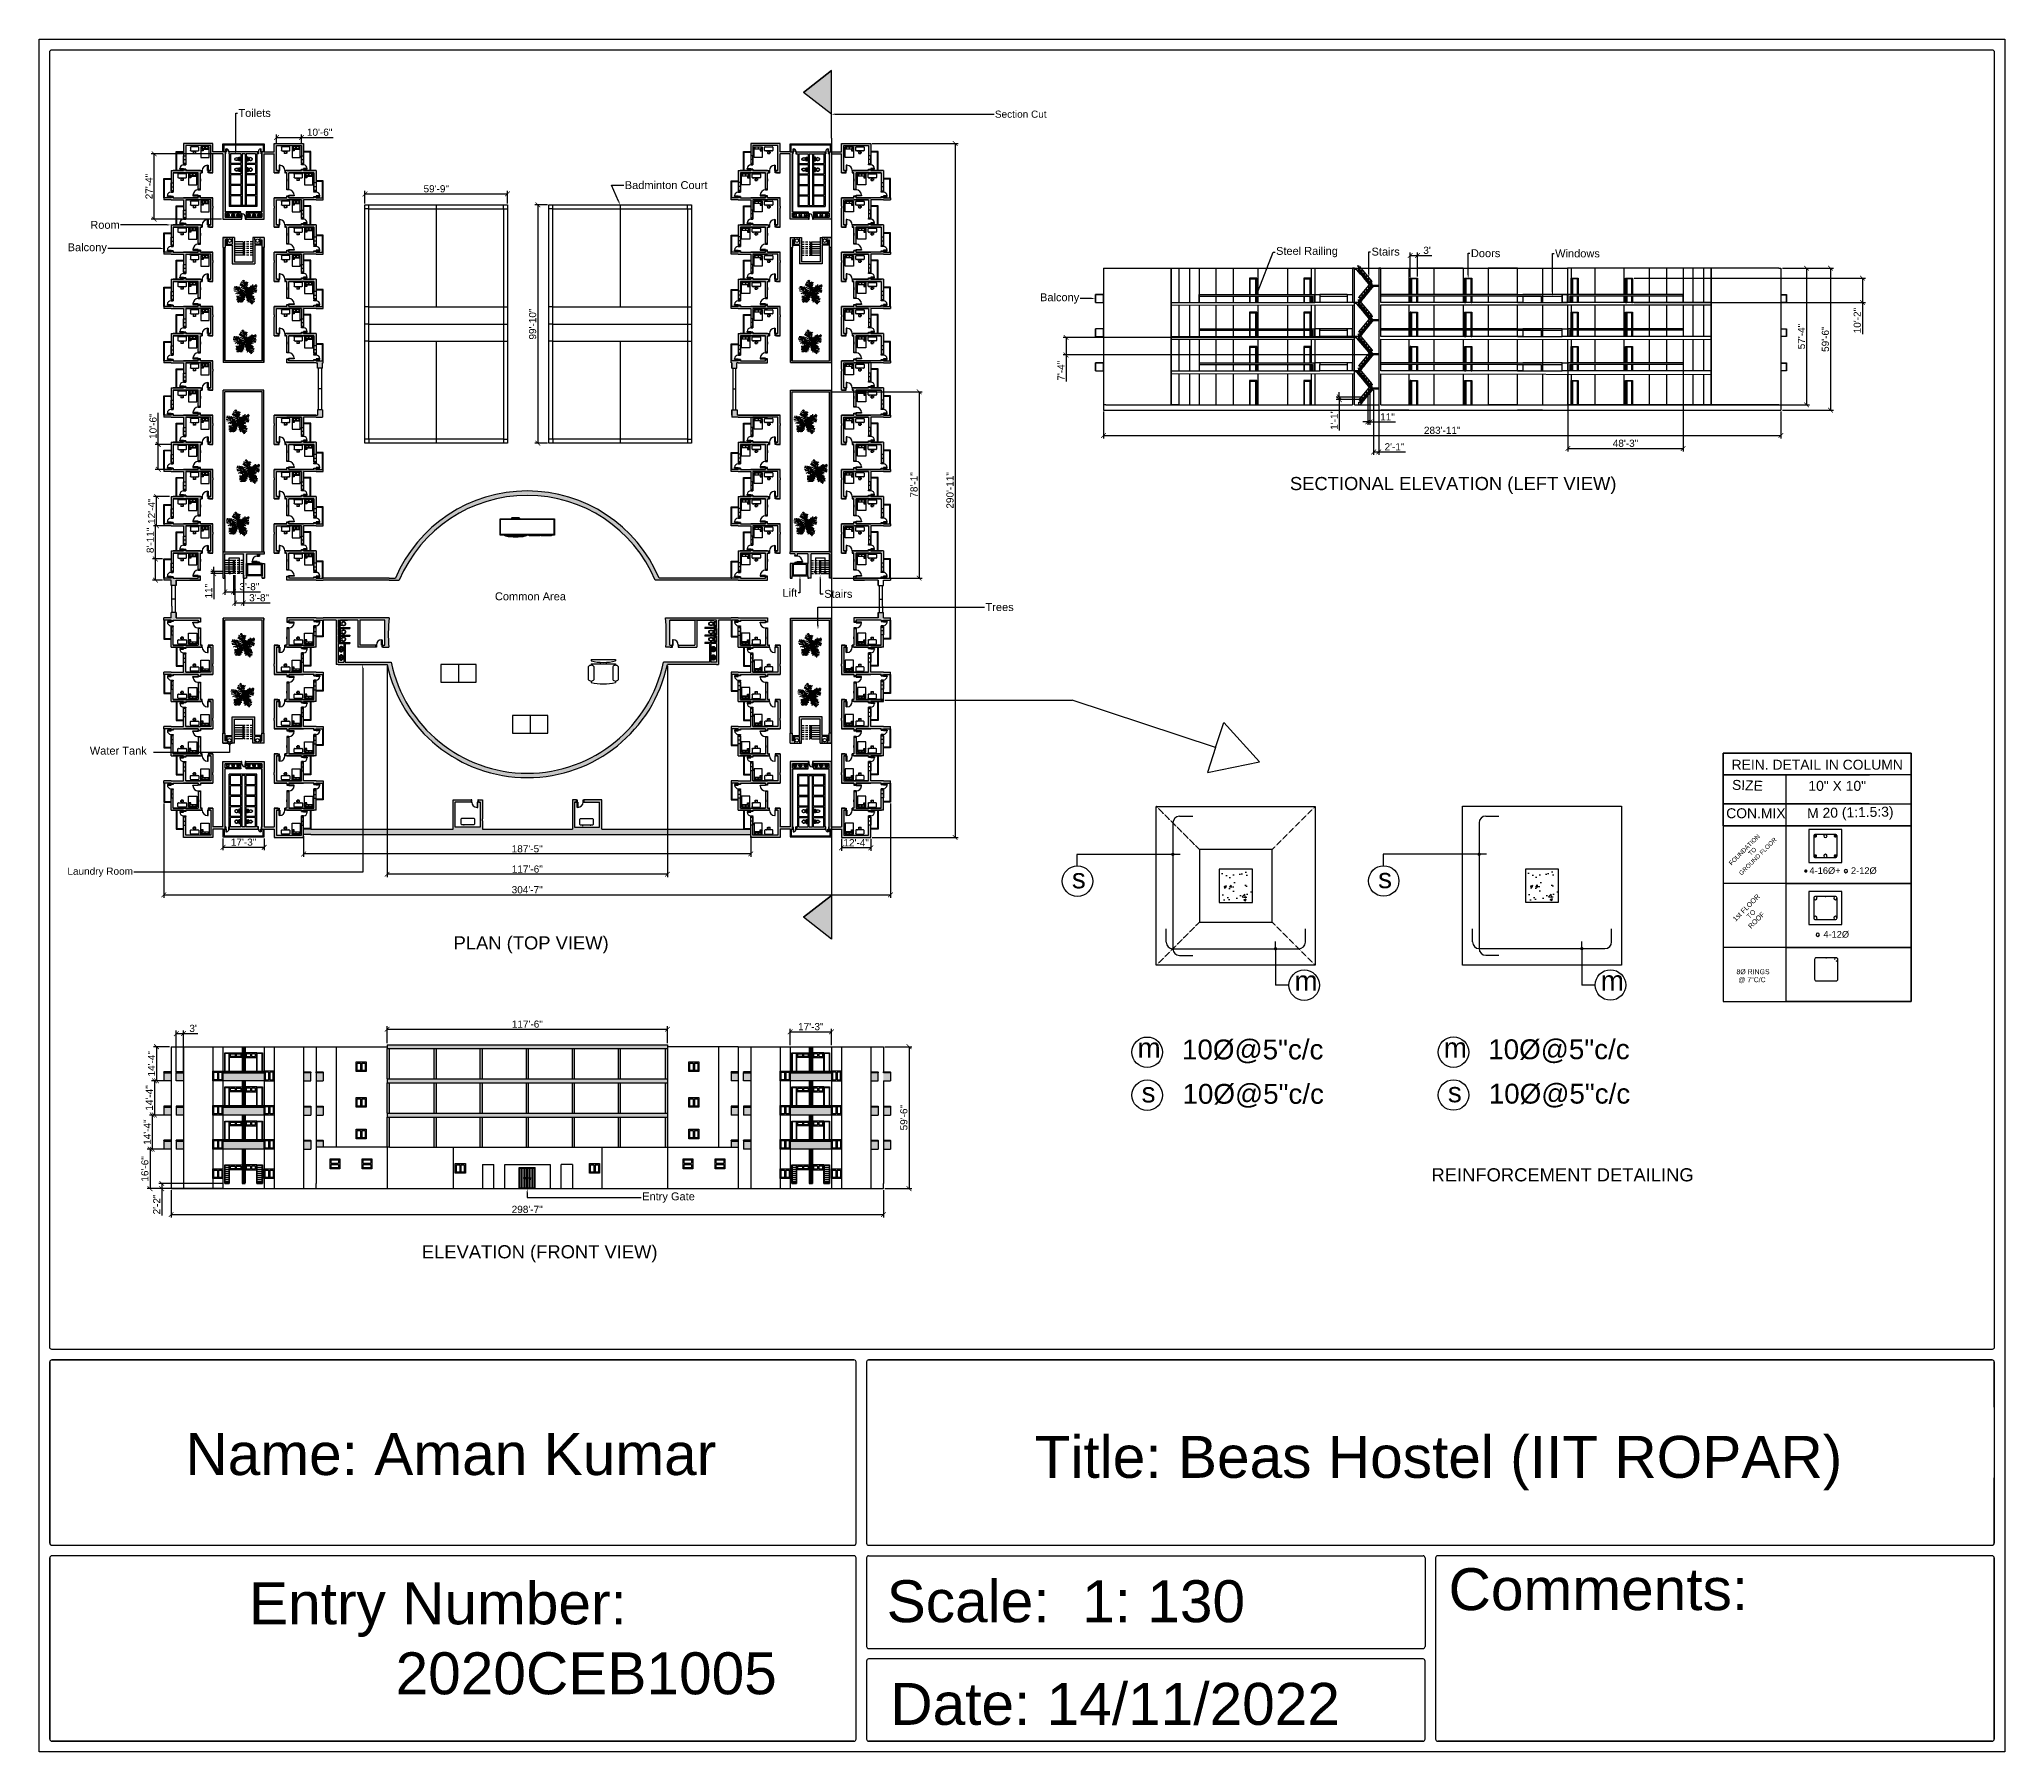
# Model space of a CAD drawing. Header units: inches. Extents: x -24938 to -15053, y -9405 to -790.
import ezdxf
from ezdxf import colors
from ezdxf.entities.mleader import LeaderData, LeaderLine
from ezdxf.math import Vec2, Vec3

# ---------------------------------------------------------------- set-up
doc = ezdxf.new("R2010")
doc.units = ezdxf.units.IN
doc.linetypes.add('DASHED', pattern=[19.05, 12.7, -6.35])
doc.linetypes.add('HIDDENX2', pattern=[0.75, 0.5, -0.25])
for name, color, linetype in [('balcony', 51, 'Continuous'), ('dim', 7, 'Continuous'), ('dimension', 10, 'Continuous'), ('doors', 40, 'Continuous'), ('indoors', 245, 'Continuous'), ('new door', 212, 'Continuous'), ('steel', 90, 'Continuous'), ('window', 132, 'Continuous')]:
    doc.layers.add(name, color=color, linetype=linetype)
doc.styles.get("Standard").update_dxf_attribs({"font": 'arial.ttf', "height": 36})
doc.dimstyles.new('ISO-25', dxfattribs={"dimscale": 12, "dimtxt": 2.5, "dimasz": 2, "dimexe": 1.25, "dimexo": 0.625, "dimtad": 1, "dimdec": 0, "dimlunit": 4, "dimtxsty": 'Standard', "dimblk": 'ARCHTICK', "dimcen": 2.5, "dimadec": 0, "dimazin": 0, "dimtfac": 1, "dimtdec": 0, "dimtmove": 0, "dimatfit": 3, "dimldrblk": 'ARCHTICK', "dimfxl": 1, "dimarcsym": 0})

msp = doc.modelspace()

# ---------------------------------------------------------------- texts
at = {"linetype": 'ByBlock', "attachment_point": 1}
for s, width, insert, char_height in [('Name: Aman Kumar', 3704.219, (-24203.5, -7802), 211.028), ('Title: Beas Hostel (IIT ROPAR)', 5308.663, (-19932, -7816.2), 211.028), ('Comments: ', 2358.209, (-17850.1, -8481.7), 211.03), ('Entry Number:                                2020CEB1005', 3714.987, (-23883.4, -8553.1), 211.028), ('\\pxt9;Scale:  1: 130', 2651.912, (-20676.2, -8542.3), 211.028), ('Date: 14/11/2022', 2379.745, (-20658.1, -9058.8), 211.028)]:
    msp.add_mtext_dynamic_manual_height_columns(s, width=width, gutter_width=1055.1, heights=[0], dxfattribs=dict(at, insert=insert, char_height=char_height))
at = {"layer": 'dimension'}
for s, height, p in [('REIN. DETAIL IN COLUMN', 49.981, (-16426.4, -4464.5)), ('10" X 10"', 49.98, (-16040.4, -4571)), ('CON.MIX', 49.98, (-16453.7, -4708.7)), ('4-16%%C+', 33.32, (-16034.8, -4988.8)), ('2-12%%C', 33.32, (-15826, -4989)), ('4-12%%C', 33.32, (-15964.9, -5309.6)), ('8%%C RINGS ', 24.991, (-16402, -5493.5)), (' @ 7"C/C', 24.99, (-16402, -5533.7))]:
    msp.add_text(s, height=height, dxfattribs=at).set_placement(p)
for s, height, rotation, p in [('SIZE', 49.98, 357.87984, (-16425, -4565.3)), ('M 20 (1:1.5:3)', 49.981, 1.16861, (-16046.1, -4708.7)), ('FOUNDATION', 22.21, 45, (-16426.8, -4947.5)), ('GROUND FLOOR', 22.208, 45, (-16376.4, -4997.9)), ('TO', 22.21, 45, (-16329.4, -4898.8)), ('1st FLOOR ', 24.99, 45, (-16406.2, -5229.9)), ('      TO ', 24.99, 45, (-16377.8, -5258.3)), ('   ROOF', 24.99, 45, (-16349.4, -5286.7))]:
    msp.add_text(s, height=height, rotation=rotation, dxfattribs=at).set_placement(p)
at = {"layer": 'dimension', "attachment_point": 1}
for s, width, gutter_width, insert, char_height in [('SECTIONAL ELEVATION (LEFT VIEW)', 2126.332, 198.4, (-18647.9, -2992.1), 66.121), ('Common Area', 725.091, 198.4, (-22646.5, -3572.7), 39.673), ('Water Tank', 685.798, 198.4, (-24684.1, -4349), 39.67), ('s', 105.506, 499.8, (-19744.7, -4961.6), 100), ('s', 105.506, 499.8, (-18204.4, -4960.7), 100), ('PLAN (TOP VIEW)', 3162.468, 198.4, (-22854.4, -5303), 66.121), ('m', 99.962, 499.8, (-18624.9, -5476.8), 100), ('m', 99.962, 499.8, (-17084.6, -5475.9), 100), ('10%%C@5"c/c', 839.418, 499.8, (-19190.8, -5822.1), 99.962), ('10%%C@5"c/c', 839.418, 499.8, (-17650.5, -5821.2), 99.962), ('m', 99.962, 499.8, (-19414.3, -5814.1), 100), ('m', 99.962, 499.8, (-17874, -5813.3), 100), ('s', 105.506, 499.8, (-19393.9, -6038.5), 100), ('10%%C@5"c/c', 839.418, 499.8, (-19188.2, -6045.4), 99.962), ('s', 105.506, 499.8, (-17853.5, -6037.7), 100), ('10%%C@5"c/c', 839.418, 499.8, (-17647.8, -6044.5), 99.962), ('REINFORCEMENT DETAILING', 3371.641, 198.4, (-17936, -6469.6), 66.121), ('ELEVATION (FRONT VIEW)', 1418.552, 198.4, (-23014, -6856.8), 66.121)]:
    msp.add_mtext_dynamic_manual_height_columns(s, width=width, gutter_width=gutter_width, heights=[0], dxfattribs=dict(at, insert=insert, char_height=char_height))

# ---------------------------------------------------------------- blocks, each defined once
blk = doc.blocks.new('WHB')
at = {"color": 0, "linetype": 'ByBlock', "elevation": 0}
blk.add_lwpolyline([(-200, 0, 0.0085531), (-252, -172, 0.0683132), (-260, -227, 0.1474507), (-225, -341, 0.065081), (-184, -388, 0.0648944), (-130, -425, 0.0570426), (-67, -447, 0.0595999), (0, -455, 0.0595999), (67, -447, 0.0570426), (130, -425, 0.0648944), (184, -388, 0.065081), (225, -341, 0.1474507), (260, -227, 0.0683132), (252, -172, 0.0085531), (200, 0)], format="xyb", close=True, dxfattribs=at)
blk.add_lwpolyline([(-210, -255, 0.1690247), (-182, -332, 0.0609231), (-148, -365, 0.0645746), (-105, -389, 0.0448513), (-54, -405, 0.0551527), (0, -410, 0.0551527), (54, -405, 0.0448513), (105, -389, 0.0645746), (148, -365, 0.0609231), (182, -332, 0.1690247), (210, -255, 0.224157), (170, -142, 0.1537758), (112, -110, 0.0450735), (0, -100)], format="xyb", dxfattribs=at)
at = {"color": 0, "linetype": 'ByBlock'}
blk.add_circle((0, -160), 25, dxfattribs=at)
for centre, radius, start, end in [((-54, -228), 206, 179.34416, 179.74969), ((-70, -240), 141, 135.44249, 185.98011), ((-92, -219), 111, 100.47359, 135.44249), ((2, -723), 623, 90.1505, 100.47359)]:
    blk.add_arc(centre, radius, start, end, dxfattribs=at)
blk = doc.blocks.new('Toilet - top')
for p, q in [((-10, -8.5), (-8, -8.5)), ((-10, -9.5), (-10, -8.5)), ((-7, -9.5), (-10, -9.5)), ((-8, -8.5), (-8, -8)), ((-7, -8), (-7, -9.5)), ((-4, -8), (-6, -14)), ((4, -14), (-4, -14)), ((4, -8), (6, -14)), ((9.5, -6), (9.5, -2))]:
    blk.add_line(p, q)
blk.add_lwpolyline([(10.5, -8), (10.5, 0), (-10.5, 0), (-10.5, -8)], close=True)
for points in [[(-9.5, -2), (-9.5, -6)], [(8.5, -1), (-8.5, -1)], [(-8.5, -7), (8.5, -7)]]:
    blk.add_lwpolyline(points)
for centre, radius, start, end in [((-8.6, -1.9), 0.884, 81.8699, 188.1301), ((-8.6, -6.1), 0.884, 171.8699, 278.1301), ((3.5, -21.6), 12.2, 141.46911, 247.97143), ((4.2, -21.8), 11.3, 136.36773, 238.94682), ((0, -27.9), 4, 245.73182, 294.26817), ((0, -29), 4, 254.86053, 285.13947), ((-3.5, -21.6), 12.2, 292.02843, 38.53071), ((-4.2, -21.8), 11.3, 301.05301, 43.63209), ((8.6, -1.9), 0.884, 351.8699, 98.1301), ((8.6, -6.1), 0.884, 261.8699, 8.1301)]:
    blk.add_arc(centre, radius, start, end)
blk = doc.blocks.new('Bed - Queen')
at = {"linetype": 'Continuous'}
for p, q in [((0, -80.00003), (0, 0)), ((0, 0), (59.99999, 0)), ((59.99999, 0), (59.99999, -80.00003)), ((0, -14.4), (44.8, -14.4)), ((44.8, -16.8), (0, -16.8)), ((59.99999, -80.00003), (0, -80.00003)), ((7.99999, -1.2), (28.79998, -1.2)), ((7.99999, -14.4), (7.99999, -1.2)), ((28.79998, -1.2), (28.79998, -14.4)), ((31.19999, -1.2), (51.99999, -1.2)), ((31.19999, -14.4), (31.19999, -1.2)), ((59.99999, -29.6), (44.8, -14.4)), ((44.8, -14.4), (44.8, -29.6)), ((44.8, -29.6), (59.99999, -29.6)), ((51.99999, -16.4), (46.79936, -16.4)), ((51.99999, -1.2), (51.99999, -16.4))]:
    blk.add_line(p, q, dxfattribs=at)
blk = doc.blocks.new('Desk - 30 x 60 in.')
at = {"linetype": 'Continuous'}
for p, q in [((-26.999995, 0), (26.999995, 0)), ((-29.999995, -27), (-29.999995, -3)), ((26.999995, -30), (-26.999995, -30)), ((-20.000005, -30), (-20.000005, -31)), ((-20.000005, -31), (-16.000005, -31)), ((-16.000005, -31), (-16.000005, -30)), ((15.999995, -31), (15.999995, -30)), ((19.999995, -31), (15.999995, -31)), ((19.999995, -30), (19.999995, -31)), ((29.999995, -3), (29.999995, -27))]:
    blk.add_line(p, q, dxfattribs=at)
for centre, start, end in [((-26.499995, -3.5), 98.1301, 171.8698999999), ((26.499995, -3.5), 8.130102, 81.8698999999), ((-26.499995, -26.5), 188.1301000001, 261.8699), ((26.499995, -26.5), 278.1301000001, 351.8698999999)]:
    blk.add_arc(centre, 3.535534, start, end, dxfattribs=at)
blk = doc.blocks.new('Trees - Metric')
for p, q in [((-1206.4492, 501.3198), (-1418.082, 465.9376)), ((-1031.621, 347.98), (-1399.667, 277.1902)), ((-800.1, 114.3), (-1333.5, 647.7)), ((-847.598, 159.2326), (-1326.0578, 135.636)), ((-1234.059, 536.7274), (-1252.4486, 737.2604)), ((-718.7946, 88.4682), (-1215.644, -147.447)), ((-1105.2302, 725.4494), (-1077.6458, 395.1732)), ((-976.4268, 666.4706), (-884.4026, 194.6402)), ((-543.9664, 76.6572), (-967.2066, -206.4512)), ((-902.8176, 713.6638), (-617.5756, 100.2538)), ((0, 0), (-800.1, 114.3)), ((-369.1382, 53.086), (-783.1836, 642.874)), ((-405.9428, 53.086), (-764.794, -241.8334)), ((-93.091, 489.5342), (-700.3796, 902.3858)), ((-129.8956, 713.6638), (-626.7704, 1032.1544)), ((-617.5756, 607.4918), (-74.7014, 347.98)), ((0, 0), (-571.5, -495.3)), ((-185.1152, 1008.5578), (-553.1612, 1185.4942)), ((-166.7002, 29.4894), (-543.9664, -206.4512)), ((-525.5514, 347.98), (-28.6766, 123.8504)), ((-221.9198, 1197.3052), (-433.5526, 1338.8594)), ((-258.7244, 1362.456), (-332.3336, 1421.4348)), ((0, 0), (-266.7, 1447.8)), ((-231.1146, 1315.2628), (-166.7002, 1421.4348)), ((-194.31, 1102.9442), (-65.4812, 1256.284)), ((-148.3106, 914.1968), (118.5418, 1220.9018)), ((-129.8956, 701.8528), (265.7602, 1185.4942)), ((-74.7014, 418.7444), (219.7608, 961.39)), ((-28.6766, 171.0436), (228.9556, 678.2816)), ((0, 0), (685.8, 228.6)), ((0, 0), (457.2, -571.5)), ((100.1268, 41.275), (284.1498, 619.2774)), ((164.5412, 41.275), (661.416, -218.2368)), ((256.5654, 88.4682), (449.7832, 666.4706)), ((284.1498, 88.4682), (781.0246, -147.447)), ((412.9786, 147.447), (587.8068, 796.2392)), ((458.978, 147.447), (891.4384, -88.4682)), ((560.197, 182.8292), (698.2206, 819.8358)), ((615.4166, 194.6402), (1185.8752, 41.275)), ((685.8, 228.6), (1219.2, 914.4)), ((689.0258, 230.0224), (790.2448, 914.1968)), ((753.4148, 312.5978), (1222.6798, 159.2326)), ((808.6344, 784.4282), (827.0494, 418.7444)), ((845.439, 418.7444), (1241.0948, 277.1902)), ((891.4384, 831.6214), (946.658, 572.1096)), ((919.0482, 501.3198), (1222.6798, 454.152)), ((983.4626, 867.0036), (1066.2666, 725.4494)), ((1029.462, 654.685), (1241.0948, 631.0884)), ((1112.2914, 760.8316), (1296.3144, 784.4282)), ((1121.4862, 925.9824), (1149.0706, 831.6214)), ((-442.7474, -383.3876), (-1086.8406, -477.7486)), ((-718.7946, -737.2604), (-1086.8406, -796.2392)), ((-617.5756, -548.5384), (-1077.6458, -560.324)), ((-783.1836, -867.029), (-1077.6458, -902.4112)), ((-875.2078, -1008.5832), (-1040.8412, -1079.3476)), ((-681.9646, -666.496), (-1022.4262, -654.685)), ((-571.5, -495.3), (-952.5, -1143)), ((-829.2084, -937.7934), (-810.7934, -1126.5408)), ((-387.5278, -324.4088), (-764.794, -324.4088)), ((-737.1842, -784.4536), (-709.5744, -1114.7298)), ((-635.9652, -607.5172), (-580.771, -1150.1374)), ((-525.5514, -465.963), (-451.9422, -1126.5408)), ((-166.7002, -147.447), (-507.1618, -253.619)), ((-433.5526, -383.3876), (-323.1134, -1020.3688)), ((-341.5284, -289.0012), (-221.9198, -831.6214)), ((-240.3094, -218.2368), (-157.5054, -595.7062)), ((-120.7008, -88.4682), (-93.091, -371.5766)), ((63.3222, -76.6826), (-37.8714, -513.1308)), ((44.9326, -64.897), (615.4166, -241.8334)), ((127.7366, -159.258), (54.1274, -654.685)), ((228.9556, -289.0012), (90.932, -914.1968)), ((357.759, -430.5554), (164.5412, -1020.3688)), ((192.151, -230.0224), (817.8292, -371.5766)), ((458.978, -572.1096), (210.5406, -1161.923)), ((311.7596, -383.3876), (937.4378, -477.7486)), ((514.1976, -772.6426), (403.7838, -1138.3264)), ((412.9786, -501.3452), (919.0482, -583.9206)), ((457.2, -571.5), (685.8, -1333.5)), ((468.1982, -572.1096), (1029.462, -737.2604)), ((486.5878, -642.8994), (983.4626, -843.4324)), ((578.612, -961.39), (495.7826, -1232.7128)), ((541.8074, -831.6214), (992.6574, -1032.1544)), ((578.612, -973.1756), (873.0488, -1138.3264)), ((624.6114, -1161.923), (587.8068, -1291.6916)), ((624.6114, -1102.9442), (781.0246, -1209.1162)), ((679.8056, -1268.095), (716.6102, -1291.6916))]:
    blk.add_line(p, q)
blk = doc.blocks.new('Sink - Oval top')
for p, q in [((-1, 0), (1, 0)), ((0, 1), (0, -1))]:
    blk.add_line(p, q)
at = {"linetype": 'Continuous'}
for points in [[(-12.2, 0.4, 0.117634), (-11.5, -3.4, 0.104469), (-8.9, -6.8, 0.090016), (-5.1, -9.1, 0.08192), (-0.3, -10, 0.08192), (4.5, -9.4, 0.090016), (8.4, -7.4, 0.104469), (11.2, -4.1, 0.117634), (12.2, -0.4, 0.117634), (11.5, 3.4, 0.104469), (8.9, 6.8, 0.090016), (5.1, 9.1, 0.08192), (0.3, 10, 0.08192), (-4.5, 9.4, 0.090016), (-8.4, 7.4, 0.104469), (-11.2, 4.1, 0.117634)], [(-11.3, 0.2, 0.118622), (-10.5, -3.3, 0.104678), (-8.1, -6.4, 0.089562), (-4.5, -8.4, 0.081185), (-0.1, -9.2, 0.081185), (4.3, -8.5, 0.089562), (7.9, -6.6, 0.104678), (10.4, -3.5, 0.118622), (11.3, -0.2, 0.118622), (10.5, 3.3, 0.104678), (8.1, 6.4, 0.089562), (4.5, 8.4, 0.081185), (0.1, 9.2, 0.081185), (-4.3, 8.5, 0.089562), (-7.9, 6.6, 0.104678), (-10.4, 3.5, 0.118622)], [(-7.4, 0.1, 0.118283), (-6.9, -2.2, 0.104607), (-5.3, -4.2, 0.089718), (-3, -5.5, 0.081436), (-0.1, -6, 0.081436), (2.8, -5.6, 0.089718), (5.2, -4.3, 0.104607), (6.9, -2.3, 0.118283), (7.4, -0.1, 0.118283), (6.9, 2.2, 0.104607), (5.3, 4.2, 0.089718), (3, 5.5, 0.081436), (0.1, 6, 0.081436), (-2.8, 5.6, 0.089718), (-5.2, 4.3, 0.104607), (-6.9, 2.3, 0.118283)]]:
    blk.add_lwpolyline(points, format="xyb", close=True, dxfattribs=at)
for radius in [1.5, 1]:
    blk.add_circle((0, 0), radius)
blk = doc.blocks.new('Chair - Desk')
at = {"linetype": 'Continuous'}
for p, q in [((-8.5, 0), (-8.5, -1)), ((-8.5, 0), (8.5, 0)), ((8.5, 0), (8.5, -1)), ((-10.5, -5), (-10.5, -14)), ((-8.5, -3), (-8.5, -4)), ((-8.5, -3), (8.5, -3)), ((-6.5, -14), (-6.5, -5)), ((-2, -3), (-2, -1.9355)), ((2, -1.9576), (2, -3)), ((6.5, -5), (6.5, -14)), ((8.5, -3), (8.5, -4)), ((10.5, -14), (10.5, -5)), ((-8.5, -15), (-8.5, -16)), ((8.5, -15), (8.5, -16))]:
    blk.add_line(p, q, dxfattribs=at)
for centre, radius, start, end in [((-8.5, -6.5), 2.5, 36.8699, 143.1301), ((0, 34.625), 36.625, 256.5803, 283.4197), ((8.5, -6.5), 2.5, 36.8699, 143.1301), ((-8.5, -12.5), 2.5, 216.8699, 323.1301), ((0, 19.625), 36.625, 256.5803, 283.4197), ((8.5, -12.5), 2.5, 216.8699, 323.1301)]:
    blk.add_arc(centre, radius, start, end, dxfattribs=at)
blk = doc.blocks.new('Entertainment Center')
at = {"linetype": 'Continuous'}
for p, q in [((-4, 0), (-5, -1)), ((4, 0), (-4, 0)), ((5, -1), (4, 0)), ((-17, -19), (-17, -1)), ((-17, -1), (43, -1)), ((43, -19), (-17, -19)), ((-16.5, -18.5), (-16.5, -1.5)), ((-16.5, -1.5), (42.5, -1.5)), ((42.5, -18.5), (-16.5, -18.5)), ((-12, -20), (-12, -19)), ((12, -20), (-12, -20)), ((12, -19), (12, -20)), ((15, -20), (15, -19)), ((27, -20), (15, -20)), ((27, -19), (27, -20)), ((28, -20), (28, -19)), ((40, -20), (28, -20)), ((40, -19), (40, -20)), ((42.5, -1.5), (42.5, -18.5)), ((43, -1), (43, -19))]:
    blk.add_line(p, q, dxfattribs=at)
blk.add_arc((0, 40), 61, 259.6111, 280.3889, dxfattribs=at)
blk = doc.blocks.new('_ArchTick')
at = {"color": 0, "linetype": 'ByBlock', "const_width": 0.15}
blk.add_lwpolyline([(-0.5, -0.5), (0.5, 0.5)], dxfattribs=at)
blk = doc.blocks.new('*D34')
at = {"layer": 'Defpoints', "color": 0, "transparency": 16777216}
for p in [(-23608.8, -4790.9), (-21359.7, -4790.9), (-23608.8, -4888.7)]:
    blk.add_point(p, dxfattribs=at)
at = {"layer": 'dimension', "color": 0, "lineweight": -2, "transparency": 16777216}
for p, q in [((-23608.8, -4798.4), (-23608.8, -4903.7)), ((-21359.7, -4798.4), (-21359.7, -4903.7)), ((-21359.7, -4888.7), (-23608.8, -4888.7))]:
    blk.add_line(p, q, dxfattribs=at)
at = {"layer": 'dimension', "color": 0, "lineweight": -2, "transparency": 16777216, "xscale": 24, "yscale": 24, "zscale": 24, "rotation": 180}
blk.add_blockref('_ArchTick', (-23608.8, -4888.7), dxfattribs=at)
at = {"layer": 'dimension', "color": 0, "lineweight": -2, "transparency": 16777216, "xscale": 24, "yscale": 24, "zscale": 24}
blk.add_blockref('_ArchTick', (-21359.7, -4888.7), dxfattribs=at)
at = {"layer": 'dimension', "color": 0, "transparency": 16777216, "insert": (-22484.2, -4862.8), "char_height": 36, "attachment_point": 5}
blk.add_mtext('187\'-5"', dxfattribs=at)
blk = doc.blocks.new('*D38')
at = {"layer": 'Defpoints', "color": 0, "transparency": 16777216}
for p in [(-24014.4, -4802.9), (-23807.2, -4802.9), (-24014.4, -4855.3)]:
    blk.add_point(p, dxfattribs=at)
at = {"layer": 'dimension', "color": 0, "lineweight": -2, "transparency": 16777216}
for p, q in [((-24014.4, -4810.4), (-24014.4, -4870.3)), ((-23807.2, -4810.4), (-23807.2, -4870.3)), ((-23807.2, -4855.3), (-24014.4, -4855.3))]:
    blk.add_line(p, q, dxfattribs=at)
at = {"layer": 'dimension', "color": 0, "lineweight": -2, "transparency": 16777216, "xscale": 24, "yscale": 24, "zscale": 24, "rotation": 180}
blk.add_blockref('_ArchTick', (-24014.4, -4855.3), dxfattribs=at)
at = {"layer": 'dimension', "color": 0, "lineweight": -2, "transparency": 16777216, "xscale": 24, "yscale": 24, "zscale": 24}
blk.add_blockref('_ArchTick', (-23807.2, -4855.3), dxfattribs=at)
at = {"layer": 'dimension', "color": 0, "transparency": 16777216, "insert": (-23910.8, -4829.4), "char_height": 36, "attachment_point": 5}
blk.add_mtext('17\'-3"', dxfattribs=at)
blk = doc.blocks.new('*D39')
at = {"layer": 'Defpoints', "color": 0, "transparency": 16777216}
for p in [(-20903.4, -4805.1), (-20755.8, -4805.1), (-20903.4, -4857.7)]:
    blk.add_point(p, dxfattribs=at)
at = {"layer": 'dimension', "color": 0, "lineweight": -2, "transparency": 16777216}
for p, q in [((-20903.4, -4812.6), (-20903.4, -4872.7)), ((-20755.8, -4812.6), (-20755.8, -4872.7)), ((-20755.8, -4857.7), (-20903.4, -4857.7))]:
    blk.add_line(p, q, dxfattribs=at)
at = {"layer": 'dimension', "color": 0, "lineweight": -2, "transparency": 16777216, "xscale": 24, "yscale": 24, "zscale": 24, "rotation": 180}
blk.add_blockref('_ArchTick', (-20903.4, -4857.7), dxfattribs=at)
at = {"layer": 'dimension', "color": 0, "lineweight": -2, "transparency": 16777216, "xscale": 24, "yscale": 24, "zscale": 24}
blk.add_blockref('_ArchTick', (-20755.8, -4857.7), dxfattribs=at)
at = {"layer": 'dimension', "color": 0, "transparency": 16777216, "insert": (-20829.6, -4832.1), "char_height": 36, "attachment_point": 5}
blk.add_mtext('12\'-4"', dxfattribs=at)
blk = doc.blocks.new('*D35')
at = {"layer": 'Defpoints', "color": 0, "transparency": 16777216}
for p in [(-24311.8, -4627.8), (-20656.7, -4627.8), (-20656.7, -5094.6)]:
    blk.add_point(p, dxfattribs=at)
at = {"layer": 'dimension', "color": 0, "lineweight": -2, "transparency": 16777216}
for p, q in [((-24311.8, -4635.3), (-24311.8, -5109.6)), ((-20656.7, -4635.3), (-20656.7, -5109.6)), ((-24311.8, -5094.6), (-20656.7, -5094.6))]:
    blk.add_line(p, q, dxfattribs=at)
at = {"layer": 'dimension', "color": 0, "lineweight": -2, "transparency": 16777216, "xscale": 24, "yscale": 24, "zscale": 24, "rotation": 180}
blk.add_blockref('_ArchTick', (-24311.8, -5094.6), dxfattribs=at)
at = {"layer": 'dimension', "color": 0, "lineweight": -2, "transparency": 16777216, "xscale": 24, "yscale": 24, "zscale": 24}
blk.add_blockref('_ArchTick', (-20656.7, -5094.6), dxfattribs=at)
at = {"layer": 'dimension', "color": 0, "transparency": 16777216, "insert": (-22484.2, -5068.7), "char_height": 36, "attachment_point": 5}
blk.add_mtext('304\'-7"', dxfattribs=at)
blk = doc.blocks.new('*D31')
at = {"layer": 'Defpoints', "color": 0, "transparency": 16777216}
for p in [(-23188.7, -3935.5), (-21778.9, -3935.5), (-23188.7, -4990.6)]:
    blk.add_point(p, dxfattribs=at)
at = {"layer": 'dimension', "color": 0, "lineweight": -2, "transparency": 16777216}
for p, q in [((-23188.7, -3943), (-23188.7, -5005.6)), ((-21778.9, -3943), (-21778.9, -5005.6)), ((-21778.9, -4990.6), (-23188.7, -4990.6))]:
    blk.add_line(p, q, dxfattribs=at)
at = {"layer": 'dimension', "color": 0, "lineweight": -2, "transparency": 16777216, "xscale": 24, "yscale": 24, "zscale": 24, "rotation": 180}
blk.add_blockref('_ArchTick', (-23188.7, -4990.6), dxfattribs=at)
at = {"layer": 'dimension', "color": 0, "lineweight": -2, "transparency": 16777216, "xscale": 24, "yscale": 24, "zscale": 24}
blk.add_blockref('_ArchTick', (-21778.9, -4990.6), dxfattribs=at)
at = {"layer": 'dimension', "color": 0, "transparency": 16777216, "insert": (-22483.8, -4964.7), "char_height": 36, "attachment_point": 5}
blk.add_mtext('117\'-6"', dxfattribs=at)
blk = doc.blocks.new('*D32')
at = {"layer": 'Defpoints', "color": 0, "transparency": 16777216}
for p in [(-24348.2, -3090.5), (-24275.6, -3090.5), (-24275.6, -3238.2)]:
    blk.add_point(p, dxfattribs=at)
at = {"layer": 'dimension', "color": 0, "lineweight": -2, "transparency": 16777216}
for p, q in [((-24283.1, -3090.5), (-24363.2, -3090.5)), ((-24348.2, -3238.2), (-24348.2, -3090.5)), ((-24283.1, -3238.2), (-24363.2, -3238.2))]:
    blk.add_line(p, q, dxfattribs=at)
at = {"layer": 'dimension', "color": 0, "lineweight": -2, "transparency": 16777216, "xscale": 24, "yscale": 24, "zscale": 24}
for p, rotation in [((-24348.2, -3090.5), 90), ((-24348.2, -3238.2), 270)]:
    blk.add_blockref('_ArchTick', p, dxfattribs=dict(at, rotation=rotation))
at = {"layer": 'dimension', "color": 0, "transparency": 16777216, "insert": (-24373.8, -3164.3), "char_height": 36, "attachment_point": 5, "rotation": 90}
blk.add_mtext('12\'-4"', dxfattribs=at)
blk = doc.blocks.new('*D33')
at = {"layer": 'Defpoints', "color": 0, "transparency": 16777216}
for p in [(-24354.1, -3404.4), (-24311.8, -3404.4), (-24311.8, -3511.5)]:
    blk.add_point(p, dxfattribs=at)
at = {"layer": 'dimension', "color": 0, "lineweight": -2, "transparency": 16777216}
for p, q in [((-24354.1, -3404.4), (-24354.1, -3241.7)), ((-24319.3, -3404.4), (-24369.1, -3404.4)), ((-24354.1, -3511.5), (-24354.1, -3404.4)), ((-24319.3, -3511.5), (-24369.1, -3511.5))]:
    blk.add_line(p, q, dxfattribs=at)
at = {"layer": 'dimension', "color": 0, "lineweight": -2, "transparency": 16777216, "xscale": 24, "yscale": 24, "zscale": 24}
for p, rotation in [((-24354.1, -3404.4), 90), ((-24354.1, -3511.5), 270)]:
    blk.add_blockref('_ArchTick', p, dxfattribs=dict(at, rotation=rotation))
at = {"layer": 'dimension', "color": 0, "transparency": 16777216, "insert": (-24380, -3311), "char_height": 36, "attachment_point": 5, "rotation": 90}
blk.add_mtext('8\'-11"', dxfattribs=at)
blk = doc.blocks.new('*D27')
at = {"layer": 'Defpoints', "color": 0, "transparency": 16777216}
for p in [(-22583.1, -1568.3), (-23300.2, -1623.5), (-22583.1, -1623.5)]:
    blk.add_point(p, dxfattribs=at)
at = {"layer": 'dimension', "color": 0, "lineweight": -2, "transparency": 16777216}
for p, q in [((-23300.2, -1616), (-23300.2, -1553.3)), ((-23300.2, -1568.3), (-22583.1, -1568.3)), ((-22583.1, -1616), (-22583.1, -1553.3))]:
    blk.add_line(p, q, dxfattribs=at)
at = {"layer": 'dimension', "color": 0, "lineweight": -2, "transparency": 16777216, "xscale": 24, "yscale": 24, "zscale": 24, "rotation": 180}
blk.add_blockref('_ArchTick', (-23300.2, -1568.3), dxfattribs=at)
at = {"layer": 'dimension', "color": 0, "lineweight": -2, "transparency": 16777216, "xscale": 24, "yscale": 24, "zscale": 24}
blk.add_blockref('_ArchTick', (-22583.1, -1568.3), dxfattribs=at)
at = {"layer": 'dimension', "color": 0, "transparency": 16777216, "insert": (-22941.6, -1542.4), "char_height": 36, "attachment_point": 5}
blk.add_mtext('59\'-9"', dxfattribs=at)
blk = doc.blocks.new('*D28')
at = {"layer": 'Defpoints', "color": 0, "transparency": 16777216}
for p in [(-22375.4, -1623.5), (-22430.9, -2822), (-22375.4, -2822)]:
    blk.add_point(p, dxfattribs=at)
at = {"layer": 'dimension', "color": 0, "lineweight": -2, "transparency": 16777216}
for p, q in [((-22382.9, -1623.5), (-22445.9, -1623.5)), ((-22430.9, -1623.5), (-22430.9, -2822)), ((-22382.9, -2822), (-22445.9, -2822))]:
    blk.add_line(p, q, dxfattribs=at)
at = {"layer": 'dimension', "color": 0, "lineweight": -2, "transparency": 16777216, "xscale": 24, "yscale": 24, "zscale": 24}
for p, rotation in [((-22430.9, -1623.5), 90), ((-22430.9, -2822), 270)]:
    blk.add_blockref('_ArchTick', p, dxfattribs=dict(at, rotation=rotation))
at = {"layer": 'dimension', "color": 0, "transparency": 16777216, "insert": (-22456.8, -2222.8), "char_height": 36, "attachment_point": 5, "rotation": 90}
blk.add_mtext('99\'-10"', dxfattribs=at)
blk = doc.blocks.new('*D29')
at = {"layer": 'Defpoints', "color": 0, "transparency": 16777216}
for p in [(-20964, -2563.7), (-20955.2, -3500.4), (-20512.8, -3500.4)]:
    blk.add_point(p, dxfattribs=at)
at = {"layer": 'dimension', "color": 0, "lineweight": -2, "transparency": 16777216}
for p, q in [((-20956.5, -2563.7), (-20497.8, -2563.7)), ((-20512.8, -2563.7), (-20512.8, -3500.4)), ((-20947.7, -3500.4), (-20497.8, -3500.4))]:
    blk.add_line(p, q, dxfattribs=at)
at = {"layer": 'dimension', "color": 0, "lineweight": -2, "transparency": 16777216, "xscale": 24, "yscale": 24, "zscale": 24}
for p, rotation in [((-20512.8, -2563.7), 90), ((-20512.8, -3500.4), 270)]:
    blk.add_blockref('_ArchTick', p, dxfattribs=dict(at, rotation=rotation))
at = {"layer": 'dimension', "color": 0, "transparency": 16777216, "insert": (-20538.7, -3032.1), "char_height": 36, "attachment_point": 5, "rotation": 90}
blk.add_mtext('78\'-1"', dxfattribs=at)
blk = doc.blocks.new('*D30')
at = {"layer": 'Defpoints', "color": 0, "transparency": 16777216}
for p in [(-24360.7, -1366.9), (-24014.4, -1366.9), (-24014.4, -1695.3)]:
    blk.add_point(p, dxfattribs=at)
at = {"layer": 'dimension', "color": 0, "lineweight": -2, "transparency": 16777216}
for p, q in [((-24021.9, -1366.9), (-24375.7, -1366.9)), ((-24360.7, -1695.3), (-24360.7, -1366.9)), ((-24021.9, -1695.3), (-24375.7, -1695.3))]:
    blk.add_line(p, q, dxfattribs=at)
at = {"layer": 'dimension', "color": 0, "lineweight": -2, "transparency": 16777216, "xscale": 24, "yscale": 24, "zscale": 24}
for p, rotation in [((-24360.7, -1366.9), 90), ((-24360.7, -1695.3), 270)]:
    blk.add_blockref('_ArchTick', p, dxfattribs=dict(at, rotation=rotation))
at = {"layer": 'dimension', "color": 0, "transparency": 16777216, "insert": (-24386.3, -1531.1), "char_height": 36, "attachment_point": 5, "rotation": 90}
blk.add_mtext('27\'-4"', dxfattribs=at)
blk = doc.blocks.new('*D40')
at = {"layer": 'Defpoints', "color": 0, "transparency": 16777216}
for p in [(-20755.8, -1314), (-20755.8, -4805.1), (-20331.6, -4805.1)]:
    blk.add_point(p, dxfattribs=at)
at = {"layer": 'dimension', "color": 0, "lineweight": -2, "transparency": 16777216}
for p, q in [((-20748.3, -1314), (-20316.6, -1314)), ((-20331.6, -1314), (-20331.6, -4805.1)), ((-20748.3, -4805.1), (-20316.6, -4805.1))]:
    blk.add_line(p, q, dxfattribs=at)
at = {"layer": 'dimension', "color": 0, "lineweight": -2, "transparency": 16777216, "xscale": 24, "yscale": 24, "zscale": 24}
for p, rotation in [((-20331.6, -1314), 90), ((-20331.6, -4805.1), 270)]:
    blk.add_blockref('_ArchTick', p, dxfattribs=dict(at, rotation=rotation))
at = {"layer": 'dimension', "color": 0, "transparency": 16777216, "insert": (-20357.5, -3059.5), "char_height": 36, "attachment_point": 5, "rotation": 90}
blk.add_mtext('290\'-11"', dxfattribs=at)
blk = doc.blocks.new('*D41')
at = {"layer": 'Defpoints', "color": 0, "transparency": 16777216}
for p in [(-24340, -2828.2), (-24264.5, -2828.2), (-24264.5, -2953.8)]:
    blk.add_point(p, dxfattribs=at)
at = {"layer": 'dimension', "color": 0, "lineweight": -2, "transparency": 16777216}
for p, q in [((-24340, -2828.2), (-24340, -2668.9)), ((-24272, -2828.2), (-24355, -2828.2)), ((-24340, -2953.8), (-24340, -2828.2)), ((-24272, -2953.8), (-24355, -2953.8))]:
    blk.add_line(p, q, dxfattribs=at)
at = {"layer": 'dimension', "color": 0, "lineweight": -2, "transparency": 16777216, "xscale": 24, "yscale": 24, "zscale": 24}
for p, rotation in [((-24340, -2828.2), 90), ((-24340, -2953.8), 270)]:
    blk.add_blockref('_ArchTick', p, dxfattribs=dict(at, rotation=rotation))
at = {"layer": 'dimension', "color": 0, "transparency": 16777216, "insert": (-24365.9, -2736.6), "char_height": 36, "attachment_point": 5, "rotation": 90}
blk.add_mtext('10\'-6"', dxfattribs=at)
blk = doc.blocks.new('*D42')
at = {"layer": 'Defpoints', "color": 0, "transparency": 16777216}
for p in [(-23619.8, -1284), (-23745.5, -1325), (-23619.8, -1325)]:
    blk.add_point(p, dxfattribs=at)
at = {"layer": 'dimension', "color": 0, "lineweight": -2, "transparency": 16777216}
for p, q in [((-23745.5, -1317.5), (-23745.5, -1269)), ((-23745.5, -1284), (-23619.8, -1284)), ((-23619.8, -1317.5), (-23619.8, -1269)), ((-23619.8, -1284), (-23460.6, -1284))]:
    blk.add_line(p, q, dxfattribs=at)
at = {"layer": 'dimension', "color": 0, "lineweight": -2, "transparency": 16777216, "xscale": 24, "yscale": 24, "zscale": 24, "rotation": 180}
blk.add_blockref('_ArchTick', (-23745.5, -1284), dxfattribs=at)
at = {"layer": 'dimension', "color": 0, "lineweight": -2, "transparency": 16777216, "xscale": 24, "yscale": 24, "zscale": 24}
blk.add_blockref('_ArchTick', (-23619.8, -1284), dxfattribs=at)
at = {"layer": 'dimension', "color": 0, "transparency": 16777216, "insert": (-23528.2, -1258.1), "char_height": 36, "attachment_point": 5}
blk.add_mtext('10\'-6"', dxfattribs=at)
blk = doc.blocks.new('*D36')
at = {"layer": 'Defpoints', "color": 0, "transparency": 16777216}
for p in [(-20692.9, -5858.1), (-20692.9, -6572.2), (-20563.8, -6572.2)]:
    blk.add_point(p, dxfattribs=at)
at = {"layer": 'dimension', "color": 0, "lineweight": -2, "transparency": 16777216}
for p, q in [((-20685.4, -5858.1), (-20548.8, -5858.1)), ((-20563.8, -5858.1), (-20563.8, -6572.2)), ((-20685.4, -6572.2), (-20548.8, -6572.2))]:
    blk.add_line(p, q, dxfattribs=at)
at = {"layer": 'dimension', "color": 0, "lineweight": -2, "transparency": 16777216, "xscale": 24, "yscale": 24, "zscale": 24}
for p, rotation in [((-20563.8, -5858.1), 90), ((-20563.8, -6572.2), 270)]:
    blk.add_blockref('_ArchTick', p, dxfattribs=dict(at, rotation=rotation))
at = {"layer": 'dimension', "color": 0, "transparency": 16777216, "insert": (-20589.7, -6215.2), "char_height": 36, "attachment_point": 5, "rotation": 90}
blk.add_mtext('59\'-6"', dxfattribs=at)
blk = doc.blocks.new('*D37')
at = {"layer": 'Defpoints', "color": 0, "transparency": 16777216}
for p in [(-24275.6, -5858.1), (-24348.6, -6030), (-24275.6, -6030)]:
    blk.add_point(p, dxfattribs=at)
at = {"layer": 'dimension', "color": 0, "lineweight": -2, "transparency": 16777216}
for p, q in [((-24283.1, -5858.1), (-24363.6, -5858.1)), ((-24348.6, -5858.1), (-24348.6, -6030)), ((-24283.1, -6030), (-24363.6, -6030))]:
    blk.add_line(p, q, dxfattribs=at)
at = {"layer": 'dimension', "color": 0, "lineweight": -2, "transparency": 16777216, "xscale": 24, "yscale": 24, "zscale": 24}
for p, rotation in [((-24348.6, -5858.1), 90), ((-24348.6, -6030), 270)]:
    blk.add_blockref('_ArchTick', p, dxfattribs=dict(at, rotation=rotation))
at = {"layer": 'dimension', "color": 0, "transparency": 16777216, "insert": (-24374.2, -5944.1), "char_height": 36, "attachment_point": 5, "rotation": 90}
blk.add_mtext('14\'-4"', dxfattribs=at)
blk = doc.blocks.new('*D43')
at = {"layer": 'Defpoints', "color": 0, "transparency": 16777216}
for p in [(-24275.6, -6030), (-24359.3, -6201.9), (-24275.6, -6201.9)]:
    blk.add_point(p, dxfattribs=at)
at = {"layer": 'dimension', "color": 0, "lineweight": -2, "transparency": 16777216}
for p, q in [((-24283.1, -6030), (-24374.3, -6030)), ((-24359.3, -6030), (-24359.3, -6201.9)), ((-24283.1, -6201.9), (-24374.3, -6201.9))]:
    blk.add_line(p, q, dxfattribs=at)
at = {"layer": 'dimension', "color": 0, "lineweight": -2, "transparency": 16777216, "xscale": 24, "yscale": 24, "zscale": 24}
for p, rotation in [((-24359.3, -6030), 90), ((-24359.3, -6201.9), 270)]:
    blk.add_blockref('_ArchTick', p, dxfattribs=dict(at, rotation=rotation))
at = {"layer": 'dimension', "color": 0, "transparency": 16777216, "insert": (-24384.9, -6116), "char_height": 36, "attachment_point": 5, "rotation": 90}
blk.add_mtext('14\'-4"', dxfattribs=at)
blk = doc.blocks.new('*D44')
at = {"layer": 'Defpoints', "color": 0, "transparency": 16777216}
for p in [(-24275.6, -6201.9), (-24369.7, -6373.8), (-24275.6, -6373.8)]:
    blk.add_point(p, dxfattribs=at)
at = {"layer": 'dimension', "color": 0, "lineweight": -2, "transparency": 16777216}
for p, q in [((-24283.1, -6201.9), (-24384.7, -6201.9)), ((-24369.7, -6201.9), (-24369.7, -6373.8)), ((-24283.1, -6373.8), (-24384.7, -6373.8))]:
    blk.add_line(p, q, dxfattribs=at)
at = {"layer": 'dimension', "color": 0, "lineweight": -2, "transparency": 16777216, "xscale": 24, "yscale": 24, "zscale": 24}
for p, rotation in [((-24369.7, -6201.9), 90), ((-24369.7, -6373.8), 270)]:
    blk.add_blockref('_ArchTick', p, dxfattribs=dict(at, rotation=rotation))
at = {"layer": 'dimension', "color": 0, "transparency": 16777216, "insert": (-24395.3, -6287.9), "char_height": 36, "attachment_point": 5, "rotation": 90}
blk.add_mtext('14\'-4"', dxfattribs=at)
blk = doc.blocks.new('*D45')
at = {"layer": 'Defpoints', "color": 0, "transparency": 16777216}
for p in [(-24275.6, -6373.8), (-24381.1, -6572.2), (-24275.6, -6572.2)]:
    blk.add_point(p, dxfattribs=at)
at = {"layer": 'dimension', "color": 0, "lineweight": -2, "transparency": 16777216}
for p, q in [((-24283.1, -6373.8), (-24396.1, -6373.8)), ((-24381.1, -6373.8), (-24381.1, -6572.2)), ((-24283.1, -6572.2), (-24396.1, -6572.2))]:
    blk.add_line(p, q, dxfattribs=at)
at = {"layer": 'dimension', "color": 0, "lineweight": -2, "transparency": 16777216, "xscale": 24, "yscale": 24, "zscale": 24}
for p, rotation in [((-24381.1, -6373.8), 90), ((-24381.1, -6572.2), 270)]:
    blk.add_blockref('_ArchTick', p, dxfattribs=dict(at, rotation=rotation))
at = {"layer": 'dimension', "color": 0, "transparency": 16777216, "insert": (-24407, -6473), "char_height": 36, "attachment_point": 5, "rotation": 90}
blk.add_mtext('16\'-6"', dxfattribs=at)
blk = doc.blocks.new('*D46')
at = {"layer": 'Defpoints', "color": 0, "transparency": 16777216}
for p in [(-21778.6, -5770.6), (-23188.7, -5848.2), (-21778.6, -5848.2)]:
    blk.add_point(p, dxfattribs=at)
at = {"layer": 'dimension', "color": 0, "lineweight": -2, "transparency": 16777216}
for p, q in [((-23188.7, -5840.7), (-23188.7, -5755.6)), ((-23188.7, -5770.6), (-21778.6, -5770.6)), ((-21778.6, -5840.7), (-21778.6, -5755.6))]:
    blk.add_line(p, q, dxfattribs=at)
at = {"layer": 'dimension', "color": 0, "lineweight": -2, "transparency": 16777216, "xscale": 24, "yscale": 24, "zscale": 24, "rotation": 180}
blk.add_blockref('_ArchTick', (-23188.7, -5770.6), dxfattribs=at)
at = {"layer": 'dimension', "color": 0, "lineweight": -2, "transparency": 16777216, "xscale": 24, "yscale": 24, "zscale": 24}
blk.add_blockref('_ArchTick', (-21778.6, -5770.6), dxfattribs=at)
at = {"layer": 'dimension', "color": 0, "transparency": 16777216, "insert": (-22483.6, -5744.7), "char_height": 36, "attachment_point": 5}
blk.add_mtext('117\'-6"', dxfattribs=at)
blk = doc.blocks.new('*D47')
at = {"layer": 'Defpoints', "color": 0, "transparency": 16777216}
for p in [(-20954.1, -5783.4), (-21161.3, -5858.1), (-20954.1, -5858.1)]:
    blk.add_point(p, dxfattribs=at)
at = {"layer": 'dimension', "color": 0, "lineweight": -2, "transparency": 16777216}
for p, q in [((-21161.3, -5850.6), (-21161.3, -5768.4)), ((-21161.3, -5783.4), (-20954.1, -5783.4)), ((-20954.1, -5850.6), (-20954.1, -5768.4))]:
    blk.add_line(p, q, dxfattribs=at)
at = {"layer": 'dimension', "color": 0, "lineweight": -2, "transparency": 16777216, "xscale": 24, "yscale": 24, "zscale": 24, "rotation": 180}
blk.add_blockref('_ArchTick', (-21161.3, -5783.4), dxfattribs=at)
at = {"layer": 'dimension', "color": 0, "lineweight": -2, "transparency": 16777216, "xscale": 24, "yscale": 24, "zscale": 24}
blk.add_blockref('_ArchTick', (-20954.1, -5783.4), dxfattribs=at)
at = {"layer": 'dimension', "color": 0, "transparency": 16777216, "insert": (-21057.7, -5757.5), "char_height": 36, "attachment_point": 5}
blk.add_mtext('17\'-3"', dxfattribs=at)
blk = doc.blocks.new('*D48')
at = {"layer": 'Defpoints', "color": 0, "transparency": 16777216}
for p in [(-24212.7, -5792.1), (-24249, -5990.3), (-24212.7, -5990.3)]:
    blk.add_point(p, dxfattribs=at)
at = {"layer": 'dimension', "color": 0, "lineweight": -2, "transparency": 16777216}
for p, q in [((-24249, -5982.8), (-24249, -5777.1)), ((-24249, -5792.1), (-24212.7, -5792.1)), ((-24212.7, -5982.8), (-24212.7, -5777.1)), ((-24212.7, -5792.1), (-24140.6, -5792.1))]:
    blk.add_line(p, q, dxfattribs=at)
at = {"layer": 'dimension', "color": 0, "lineweight": -2, "transparency": 16777216, "xscale": 24, "yscale": 24, "zscale": 24, "rotation": 180}
blk.add_blockref('_ArchTick', (-24249, -5792.1), dxfattribs=at)
at = {"layer": 'dimension', "color": 0, "lineweight": -2, "transparency": 16777216, "xscale": 24, "yscale": 24, "zscale": 24}
blk.add_blockref('_ArchTick', (-24212.7, -5792.1), dxfattribs=at)
at = {"layer": 'dimension', "color": 0, "transparency": 16777216, "insert": (-24164.7, -5766.2), "char_height": 36, "attachment_point": 5}
blk.add_mtext("3'", dxfattribs=at)
blk = doc.blocks.new('*D49')
at = {"layer": 'Defpoints', "color": 0, "transparency": 16777216}
for p in [(-24275.6, -6572.2), (-20692.9, -6572.2), (-20692.9, -6702.7)]:
    blk.add_point(p, dxfattribs=at)
at = {"layer": 'dimension', "color": 0, "lineweight": -2, "transparency": 16777216}
for p, q in [((-24275.6, -6579.7), (-24275.6, -6717.7)), ((-20692.9, -6579.7), (-20692.9, -6717.7)), ((-24275.6, -6702.7), (-20692.9, -6702.7))]:
    blk.add_line(p, q, dxfattribs=at)
at = {"layer": 'dimension', "color": 0, "lineweight": -2, "transparency": 16777216, "xscale": 24, "yscale": 24, "zscale": 24, "rotation": 180}
blk.add_blockref('_ArchTick', (-24275.6, -6702.7), dxfattribs=at)
at = {"layer": 'dimension', "color": 0, "lineweight": -2, "transparency": 16777216, "xscale": 24, "yscale": 24, "zscale": 24}
blk.add_blockref('_ArchTick', (-20692.9, -6702.7), dxfattribs=at)
at = {"layer": 'dimension', "color": 0, "transparency": 16777216, "insert": (-22484.2, -6676.8), "char_height": 36, "attachment_point": 5}
blk.add_mtext('298\'-7"', dxfattribs=at)
blk = doc.blocks.new('*D50')
at = {"layer": 'Defpoints', "color": 0, "transparency": 16777216}
for p in [(-19585.5, -2655.9), (-16178.2, -2655.9), (-16178.2, -2783.5)]:
    blk.add_point(p, dxfattribs=at)
at = {"layer": 'dimension', "color": 0, "lineweight": -2, "transparency": 16777216}
for p, q in [((-19585.5, -2663.4), (-19585.5, -2798.5)), ((-16178.2, -2663.4), (-16178.2, -2798.5)), ((-19585.5, -2783.5), (-16178.2, -2783.5))]:
    blk.add_line(p, q, dxfattribs=at)
at = {"layer": 'dimension', "color": 0, "lineweight": -2, "transparency": 16777216, "xscale": 24, "yscale": 24, "zscale": 24, "rotation": 180}
blk.add_blockref('_ArchTick', (-19585.5, -2783.5), dxfattribs=at)
at = {"layer": 'dimension', "color": 0, "lineweight": -2, "transparency": 16777216, "xscale": 24, "yscale": 24, "zscale": 24}
blk.add_blockref('_ArchTick', (-16178.2, -2783.5), dxfattribs=at)
at = {"layer": 'dimension', "color": 0, "transparency": 16777216, "insert": (-17881.9, -2757.6), "char_height": 36, "attachment_point": 5}
blk.add_mtext('283\'-11"', dxfattribs=at)
blk = doc.blocks.new('*D51')
at = {"layer": 'Defpoints', "color": 0, "transparency": 16777216}
for p in [(-16178.2, -1941.8), (-16183.7, -2629.5), (-16049.3, -2629.5)]:
    blk.add_point(p, dxfattribs=at)
at = {"layer": 'dimension', "color": 0, "lineweight": -2, "transparency": 16777216}
for p, q in [((-16170.7, -1941.8), (-16034.3, -1941.8)), ((-16049.3, -1941.8), (-16049.3, -2629.5)), ((-16176.2, -2629.5), (-16034.3, -2629.5))]:
    blk.add_line(p, q, dxfattribs=at)
at = {"layer": 'dimension', "color": 0, "lineweight": -2, "transparency": 16777216, "xscale": 24, "yscale": 24, "zscale": 24}
for p, rotation in [((-16049.3, -1941.8), 90), ((-16049.3, -2629.5), 270)]:
    blk.add_blockref('_ArchTick', p, dxfattribs=dict(at, rotation=rotation))
at = {"layer": 'dimension', "color": 0, "transparency": 16777216, "insert": (-16075.1, -2285.7), "char_height": 36, "attachment_point": 5, "rotation": 90}
blk.add_mtext('57\'-4"', dxfattribs=at)
blk = doc.blocks.new('*D52')
at = {"layer": 'Defpoints', "color": 0, "transparency": 16777216}
for p in [(-16178.2, -1941.8), (-16178.2, -2655.9), (-15928.8, -2655.9)]:
    blk.add_point(p, dxfattribs=at)
at = {"layer": 'dimension', "color": 0, "lineweight": -2, "transparency": 16777216}
for p, q in [((-16170.7, -1941.8), (-15913.8, -1941.8)), ((-15928.8, -1941.8), (-15928.8, -2655.9)), ((-16170.7, -2655.9), (-15913.8, -2655.9))]:
    blk.add_line(p, q, dxfattribs=at)
at = {"layer": 'dimension', "color": 0, "lineweight": -2, "transparency": 16777216, "xscale": 24, "yscale": 24, "zscale": 24}
for p, rotation in [((-15928.8, -1941.8), 90), ((-15928.8, -2655.9), 270)]:
    blk.add_blockref('_ArchTick', p, dxfattribs=dict(at, rotation=rotation))
at = {"layer": 'dimension', "color": 0, "transparency": 16777216, "insert": (-15954.7, -2298.9), "char_height": 36, "attachment_point": 5, "rotation": 90}
blk.add_mtext('59\'-6"', dxfattribs=at)
blk = doc.blocks.new('*D53')
at = {"layer": 'Defpoints', "color": 0, "transparency": 16777216}
for p in [(-24322.2, -6572.2), (-24005.6, -6545.8), (-24005.6, -6572.2)]:
    blk.add_point(p, dxfattribs=at)
at = {"layer": 'dimension', "color": 0, "lineweight": -2, "transparency": 16777216}
for p, q in [((-24013.1, -6545.8), (-24337.2, -6545.8)), ((-24013.1, -6572.2), (-24337.2, -6572.2)), ((-24322.2, -6545.8), (-24322.2, -6572.2)), ((-24322.2, -6572.2), (-24322.2, -6707.5))]:
    blk.add_line(p, q, dxfattribs=at)
at = {"layer": 'dimension', "color": 0, "lineweight": -2, "transparency": 16777216, "xscale": 24, "yscale": 24, "zscale": 24}
for p, rotation in [((-24322.2, -6545.8), 90), ((-24322.2, -6572.2), 270)]:
    blk.add_blockref('_ArchTick', p, dxfattribs=dict(at, rotation=rotation))
at = {"layer": 'dimension', "color": 0, "transparency": 16777216, "insert": (-24347.7, -6651.9), "char_height": 36, "attachment_point": 5, "rotation": 90}
blk.add_mtext('2\'-2"', dxfattribs=at)
blk = doc.blocks.new('*D54')
at = {"layer": 'Defpoints', "color": 0, "transparency": 16777216}
for p in [(-24004.5, -3478.3), (-23960.9, -3478.3), (-23960.9, -3570)]:
    blk.add_point(p, dxfattribs=at)
at = {"layer": 'dimension', "color": 0, "lineweight": -2, "transparency": 16777216}
for p, q in [((-24004.5, -3485.8), (-24004.5, -3585)), ((-23960.9, -3485.8), (-23960.9, -3585)), ((-24004.5, -3570), (-23960.9, -3570)), ((-23960.9, -3570), (-23826.3, -3570))]:
    blk.add_line(p, q, dxfattribs=at)
at = {"layer": 'dimension', "color": 0, "lineweight": -2, "transparency": 16777216, "xscale": 24, "yscale": 24, "zscale": 24, "rotation": 180}
blk.add_blockref('_ArchTick', (-24004.5, -3570), dxfattribs=at)
at = {"layer": 'dimension', "color": 0, "lineweight": -2, "transparency": 16777216, "xscale": 24, "yscale": 24, "zscale": 24}
blk.add_blockref('_ArchTick', (-23960.9, -3570), dxfattribs=at)
at = {"layer": 'dimension', "color": 0, "transparency": 16777216, "insert": (-23881.6, -3544.1), "char_height": 36, "attachment_point": 5}
blk.add_mtext('3\'-8"', dxfattribs=at)
blk = doc.blocks.new('*D55')
at = {"layer": 'Defpoints', "color": 0, "transparency": 16777216}
for p in [(-24060.7, -3478.3), (-24004.5, -3467.3), (-24004.5, -3478.3)]:
    blk.add_point(p, dxfattribs=at)
at = {"layer": 'dimension', "color": 0, "lineweight": -2, "transparency": 16777216}
for p, q in [((-24060.7, -3467.3), (-24060.7, -3443.3)), ((-24012, -3467.3), (-24075.7, -3467.3)), ((-24012, -3478.3), (-24075.7, -3478.3)), ((-24060.7, -3467.3), (-24060.7, -3478.3)), ((-24060.7, -3478.3), (-24060.7, -3607.3))]:
    blk.add_line(p, q, dxfattribs=at)
at = {"layer": 'dimension', "color": 0, "lineweight": -2, "transparency": 16777216, "xscale": 24, "yscale": 24, "zscale": 24}
for p, rotation in [((-24060.7, -3467.3), 270), ((-24060.7, -3478.3), 90)]:
    blk.add_blockref('_ArchTick', p, dxfattribs=dict(at, rotation=rotation))
at = {"layer": 'dimension', "color": 0, "transparency": 16777216, "insert": (-24086.3, -3566.8), "char_height": 36, "attachment_point": 5, "rotation": 90}
blk.add_mtext('11"', dxfattribs=at)
blk = doc.blocks.new('*D56')
at = {"layer": 'Defpoints', "color": 0, "transparency": 16777216}
for p in [(-23955.4, -3478.3), (-23911.9, -3478.3), (-23911.9, -3625.8)]:
    blk.add_point(p, dxfattribs=at)
at = {"layer": 'dimension', "color": 0, "lineweight": -2, "transparency": 16777216}
for p, q in [((-23955.4, -3485.8), (-23955.4, -3640.8)), ((-23911.9, -3485.8), (-23911.9, -3640.8)), ((-23955.4, -3625.8), (-23911.9, -3625.8)), ((-23911.9, -3625.8), (-23777.2, -3625.8))]:
    blk.add_line(p, q, dxfattribs=at)
at = {"layer": 'dimension', "color": 0, "lineweight": -2, "transparency": 16777216, "xscale": 24, "yscale": 24, "zscale": 24, "rotation": 180}
blk.add_blockref('_ArchTick', (-23955.4, -3625.8), dxfattribs=at)
at = {"layer": 'dimension', "color": 0, "lineweight": -2, "transparency": 16777216, "xscale": 24, "yscale": 24, "zscale": 24}
blk.add_blockref('_ArchTick', (-23911.9, -3625.8), dxfattribs=at)
at = {"layer": 'dimension', "color": 0, "transparency": 16777216, "insert": (-23832.5, -3599.9), "char_height": 36, "attachment_point": 5}
blk.add_mtext('3\'-8"', dxfattribs=at)
blk = doc.blocks.new('*D57')
at = {"layer": 'Defpoints', "color": 0, "transparency": 16777216}
for p in [(-18256.6, -2563.4), (-18245.6, -2563.4), (-18245.6, -2715.2)]:
    blk.add_point(p, dxfattribs=at)
at = {"layer": 'dimension', "color": 0, "lineweight": -2, "transparency": 16777216}
for p, q in [((-18256.6, -2570.9), (-18256.6, -2730.2)), ((-18245.6, -2570.9), (-18245.6, -2730.2)), ((-18256.6, -2715.2), (-18280.6, -2715.2)), ((-18256.6, -2715.2), (-18245.6, -2715.2)), ((-18245.6, -2715.2), (-18116.6, -2715.2))]:
    blk.add_line(p, q, dxfattribs=at)
at = {"layer": 'dimension', "color": 0, "lineweight": -2, "transparency": 16777216, "xscale": 24, "yscale": 24, "zscale": 24}
blk.add_blockref('_ArchTick', (-18256.6, -2715.2), dxfattribs=at)
at = {"layer": 'dimension', "color": 0, "lineweight": -2, "transparency": 16777216, "xscale": 24, "yscale": 24, "zscale": 24, "rotation": 180}
blk.add_blockref('_ArchTick', (-18245.6, -2715.2), dxfattribs=at)
at = {"layer": 'dimension', "color": 0, "transparency": 16777216, "insert": (-18157.1, -2689.7), "char_height": 36, "attachment_point": 5}
blk.add_mtext('11"', dxfattribs=at)
blk = doc.blocks.new('*D58')
at = {"layer": 'Defpoints', "color": 0, "transparency": 16777216}
for p in [(-18399.8, -2603), (-18278.6, -2589.8), (-18278.6, -2603)]:
    blk.add_point(p, dxfattribs=at)
at = {"layer": 'dimension', "color": 0, "lineweight": -2, "transparency": 16777216}
for p, q in [((-18399.8, -2589.8), (-18399.8, -2565.8)), ((-18286.1, -2589.8), (-18414.8, -2589.8)), ((-18286.1, -2603), (-18414.8, -2603)), ((-18399.8, -2589.8), (-18399.8, -2603)), ((-18399.8, -2603), (-18399.8, -2758.4))]:
    blk.add_line(p, q, dxfattribs=at)
at = {"layer": 'dimension', "color": 0, "lineweight": -2, "transparency": 16777216, "xscale": 24, "yscale": 24, "zscale": 24}
for p, rotation in [((-18399.8, -2589.8), 270), ((-18399.8, -2603), 90)]:
    blk.add_blockref('_ArchTick', p, dxfattribs=dict(at, rotation=rotation))
at = {"layer": 'dimension', "color": 0, "transparency": 16777216, "insert": (-18425.4, -2704.7), "char_height": 36, "attachment_point": 5, "rotation": 90}
blk.add_mtext('1\'-1"', dxfattribs=at)
blk = doc.blocks.new('*D59')
at = {"layer": 'Defpoints', "color": 0, "transparency": 16777216}
for p in [(-18227, -2547.9), (-18201.5, -2547.9), (-18201.5, -2866)]:
    blk.add_point(p, dxfattribs=at)
at = {"layer": 'dimension', "color": 0, "lineweight": -2, "transparency": 16777216}
for p, q in [((-18227, -2555.4), (-18227, -2881)), ((-18201.5, -2555.4), (-18201.5, -2881)), ((-18227, -2866), (-18201.5, -2866)), ((-18201.5, -2866), (-18066.2, -2866))]:
    blk.add_line(p, q, dxfattribs=at)
at = {"layer": 'dimension', "color": 0, "lineweight": -2, "transparency": 16777216, "xscale": 24, "yscale": 24, "zscale": 24, "rotation": 180}
blk.add_blockref('_ArchTick', (-18227, -2866), dxfattribs=at)
at = {"layer": 'dimension', "color": 0, "lineweight": -2, "transparency": 16777216, "xscale": 24, "yscale": 24, "zscale": 24}
blk.add_blockref('_ArchTick', (-18201.5, -2866), dxfattribs=at)
at = {"layer": 'dimension', "color": 0, "transparency": 16777216, "insert": (-18121.9, -2840.4), "char_height": 36, "attachment_point": 5}
blk.add_mtext('2\'-1"', dxfattribs=at)
blk = doc.blocks.new('*D60')
at = {"layer": 'Defpoints', "color": 0, "transparency": 16777216}
for p in [(-18313.8, -2290.1), (-19773.8, -2378.2), (-18240.1, -2378.2)]:
    blk.add_point(p, dxfattribs=at)
at = {"layer": 'dimension', "color": 0, "lineweight": -2, "transparency": 16777216}
for p, q in [((-18321.3, -2290.1), (-19788.8, -2290.1)), ((-19773.8, -2290.1), (-19773.8, -2378.2)), ((-18247.6, -2378.2), (-19788.8, -2378.2)), ((-19773.8, -2378.2), (-19773.8, -2512.6))]:
    blk.add_line(p, q, dxfattribs=at)
at = {"layer": 'dimension', "color": 0, "lineweight": -2, "transparency": 16777216, "xscale": 24, "yscale": 24, "zscale": 24}
for p, rotation in [((-19773.8, -2290.1), 90), ((-19773.8, -2378.2), 270)]:
    blk.add_blockref('_ArchTick', p, dxfattribs=dict(at, rotation=rotation))
at = {"layer": 'dimension', "color": 0, "transparency": 16777216, "insert": (-19799.3, -2457.4), "char_height": 36, "attachment_point": 5, "rotation": 90}
blk.add_mtext('7\'-4"', dxfattribs=at)
blk = doc.blocks.new('*D61')
at = {"layer": 'Defpoints', "color": 0, "transparency": 16777216}
for p in [(-17249.4, -2417.9), (-16670.8, -2417.9), (-16670.8, -2848.8)]:
    blk.add_point(p, dxfattribs=at)
at = {"layer": 'dimension', "color": 0, "lineweight": -2, "transparency": 16777216}
for p, q in [((-17249.4, -2425.4), (-17249.4, -2863.8)), ((-16670.8, -2425.4), (-16670.8, -2863.8)), ((-17249.4, -2848.8), (-16670.8, -2848.8))]:
    blk.add_line(p, q, dxfattribs=at)
at = {"layer": 'dimension', "color": 0, "lineweight": -2, "transparency": 16777216, "xscale": 24, "yscale": 24, "zscale": 24, "rotation": 180}
blk.add_blockref('_ArchTick', (-17249.4, -2848.8), dxfattribs=at)
at = {"layer": 'dimension', "color": 0, "lineweight": -2, "transparency": 16777216, "xscale": 24, "yscale": 24, "zscale": 24}
blk.add_blockref('_ArchTick', (-16670.8, -2848.8), dxfattribs=at)
at = {"layer": 'dimension', "color": 0, "transparency": 16777216, "insert": (-16960.1, -2822.9), "char_height": 36, "attachment_point": 5}
blk.add_mtext('48\'-3"', dxfattribs=at)
blk = doc.blocks.new('*D62')
at = {"layer": 'Defpoints', "color": 0, "transparency": 16777216}
for p in [(-18006.5, -1877.9), (-18042.9, -1993.1), (-18006.5, -1991.4)]:
    blk.add_point(p, dxfattribs=at)
at = {"layer": 'dimension', "color": 0, "lineweight": -2, "transparency": 16777216}
for p, q in [((-18042.9, -1985.6), (-18042.9, -1862.9)), ((-18042.9, -1877.9), (-18006.5, -1877.9)), ((-18006.5, -1983.9), (-18006.5, -1862.9)), ((-18006.5, -1877.9), (-17934.4, -1877.9))]:
    blk.add_line(p, q, dxfattribs=at)
at = {"layer": 'dimension', "color": 0, "lineweight": -2, "transparency": 16777216, "xscale": 24, "yscale": 24, "zscale": 24, "rotation": 180}
blk.add_blockref('_ArchTick', (-18042.9, -1877.9), dxfattribs=at)
at = {"layer": 'dimension', "color": 0, "lineweight": -2, "transparency": 16777216, "xscale": 24, "yscale": 24, "zscale": 24}
blk.add_blockref('_ArchTick', (-18006.5, -1877.9), dxfattribs=at)
at = {"layer": 'dimension', "color": 0, "transparency": 16777216, "insert": (-17958.4, -1852), "char_height": 36, "attachment_point": 5}
blk.add_mtext("3'", dxfattribs=at)
blk = doc.blocks.new('*D63')
at = {"layer": 'Defpoints', "color": 0, "transparency": 16777216}
for p in [(-16924.3, -1991.4), (-16924.3, -2113.7), (-15768.4, -2113.7)]:
    blk.add_point(p, dxfattribs=at)
at = {"layer": 'dimension', "color": 0, "lineweight": -2, "transparency": 16777216}
for p, q in [((-16916.8, -1991.4), (-15753.4, -1991.4)), ((-15768.4, -1991.4), (-15768.4, -2113.7)), ((-16916.8, -2113.7), (-15753.4, -2113.7)), ((-15768.4, -2113.7), (-15768.4, -2273))]:
    blk.add_line(p, q, dxfattribs=at)
at = {"layer": 'dimension', "color": 0, "lineweight": -2, "transparency": 16777216, "xscale": 24, "yscale": 24, "zscale": 24}
for p, rotation in [((-15768.4, -1991.4), 90), ((-15768.4, -2113.7), 270)]:
    blk.add_blockref('_ArchTick', p, dxfattribs=dict(at, rotation=rotation))
at = {"layer": 'dimension', "color": 0, "transparency": 16777216, "insert": (-15794.3, -2205.4), "char_height": 36, "attachment_point": 5, "rotation": 90}
blk.add_mtext('10\'-2"', dxfattribs=at)

# ---------------------------------------------------------------- dimensions: what is measured, and where the dimension line sits
at = {"layer": 'dimension'}
for base, p1, p2, picture, middle in [((-23619.8, -1284), (-23745.5, -1325), (-23619.8, -1325), '*D42', (-23528.2, -1258.1)), ((-22583.1, -1568.3), (-23300.2, -1623.5), (-22583.1, -1623.5), '*D27', (-22941.6, -1542.4)), ((-18006.5, -1877.9), (-18042.9, -1993.1), (-18006.5, -1991.4), '*D62', (-17958.4, -1852)), ((-16670.8, -2848.8), (-17249.4, -2417.9), (-16670.8, -2417.9), '*D61', (-16960.1, -2822.9)), ((-18245.6, -2715.2), (-18256.6, -2563.4), (-18245.6, -2563.4), '*D57', (-18157.1, -2689.7)), ((-18201.5467, -2865.9835), (-18226.9734, -2547.9414), (-18201.5467, -2547.9414), '*D59', (-18121.8911, -2840.4098)), ((-16178.2, -2783.5), (-19585.5, -2655.9), (-16178.2, -2655.9), '*D50', (-17881.9, -2757.6)), ((-23960.9, -3570), (-24004.5, -3478.3), (-23960.9, -3478.3), '*D54', (-23881.6, -3544.1)), ((-23911.8853, -3625.7857), (-23955.4152, -3478.3398), (-23911.8853, -3478.3398), '*D56', (-23832.549, -3599.8928)), ((-23188.7, -4990.6), (-21778.9, -3935.5), (-23188.7, -3935.5), '*D31', (-22483.8, -4964.7)), ((-20656.7, -5094.6), (-24311.8, -4627.8), (-20656.7, -4627.8), '*D35', (-22484.2, -5068.7)), ((-24014.4, -4855.3), (-23807.2, -4802.9), (-24014.4, -4802.9), '*D38', (-23910.8, -4829.4)), ((-23608.8, -4888.7), (-21359.7, -4790.9), (-23608.8, -4790.9), '*D34', (-22484.2, -4862.8)), ((-20903.4, -4857.7), (-20755.8, -4805.1), (-20903.4, -4805.1), '*D39', (-20829.6, -4832.1)), ((-21778.6, -5770.6), (-23188.7, -5848.2), (-21778.6, -5848.2), '*D46', (-22483.6, -5744.7)), ((-24212.7, -5792.1), (-24249, -5990.3), (-24212.7, -5990.3), '*D48', (-24164.7, -5766.2)), ((-20954.1, -5783.4), (-21161.3, -5858.1), (-20954.1, -5858.1), '*D47', (-21057.7, -5757.5)), ((-20692.9, -6702.7), (-24275.6, -6572.2), (-20692.9, -6572.2), '*D49', (-22484.2, -6676.8))]:
    dim = msp.add_linear_dim(base=base, p1=p1, p2=p2, dimstyle='ISO-25', dxfattribs=at)
    dim.commit()
    dim.dimension.update_dxf_attribs({"geometry": picture, "text_midpoint": middle})
for base, p1, p2, picture, middle in [((-24360.7, -1366.9), (-24014.4, -1695.3), (-24014.4, -1366.9), '*D30', (-24386.3, -1531.1)), ((-20331.6, -4805.1), (-20755.8, -1314), (-20755.8, -4805.1), '*D40', (-20357.5, -3059.5)), ((-22430.9351, -2821.989), (-22375.389, -1623.5134), (-22375.389, -2821.989), '*D28', (-22456.8157, -2222.7512)), ((-16049.3, -2629.5), (-16178.2, -1941.8), (-16183.7, -2629.5), '*D51', (-16075.1, -2285.7)), ((-15928.8, -2655.9), (-16178.2, -1941.8), (-16178.2, -2655.9), '*D52', (-15954.7, -2298.9)), ((-15768.4, -2113.7), (-16924.3, -1991.4), (-16924.3, -2113.7), '*D63', (-15794.3, -2205.4)), ((-19773.8, -2378.2), (-18313.8, -2290.1), (-18240.1, -2378.2), '*D60', (-19799.3, -2457.4)), ((-20512.8, -3500.4), (-20964, -2563.7), (-20955.2, -3500.4), '*D29', (-20538.7, -3032.1)), ((-18399.8, -2603), (-18278.6, -2589.8), (-18278.6, -2603), '*D58', (-18425.4, -2704.7)), ((-24340, -2828.2), (-24264.5, -2953.8), (-24264.5, -2828.2), '*D41', (-24365.9, -2736.6)), ((-24348.2, -3090.5), (-24275.6, -3238.2), (-24275.6, -3090.5), '*D32', (-24373.8, -3164.3)), ((-24354.1, -3404.4), (-24311.8, -3511.5), (-24311.8, -3404.4), '*D33', (-24380, -3311)), ((-24060.7, -3478.3), (-24004.5, -3467.3), (-24004.5, -3478.3), '*D55', (-24086.3, -3566.8)), ((-24348.6, -6030), (-24275.6, -5858.1), (-24275.6, -6030), '*D37', (-24374.2, -5944.1)), ((-20563.8, -6572.2), (-20692.9, -5858.1), (-20692.9, -6572.2), '*D36', (-20589.7, -6215.2)), ((-24359.3, -6201.9), (-24275.6, -6030), (-24275.6, -6201.9), '*D43', (-24384.9, -6116)), ((-24369.7, -6373.8), (-24275.6, -6201.9), (-24275.6, -6373.8), '*D44', (-24395.3, -6287.9)), ((-24381.1, -6572.2), (-24275.6, -6373.8), (-24275.6, -6572.2), '*D45', (-24407, -6473)), ((-24322.2, -6572.2), (-24005.6, -6545.8), (-24005.6, -6572.2), '*D53', (-24347.7, -6651.9))]:
    dim = msp.add_linear_dim(base=base, p1=p1, p2=p2, angle=90, dimstyle='ISO-25', dxfattribs=at)
    dim.commit()
    dim.dimension.update_dxf_attribs({"geometry": picture, "text_midpoint": middle})

# ---------------------------------------------------------------- hatches: boundary and pattern name
at = {"layer": 'balcony'}
h = msp.add_hatch(color=256, dxfattribs=at)
h.dxf.hatch_style = 1
h.paths.add_polyline_path([(-24275.6, -5990.3), (-24311.8, -5990.3), (-24311.8, -6030), (-24275.6, -6030)])
h.paths.add_polyline_path([(-24212.7, -5990.3), (-24249, -5990.3), (-24249, -6030), (-24212.7, -6030)])
h.paths.add_polyline_path([(-24275.6, -6162.3), (-24311.8, -6162.3), (-24311.8, -6201.9), (-24275.6, -6201.9)])
h.paths.add_polyline_path([(-24212.7, -6162.3), (-24249, -6162.3), (-24249, -6201.9), (-24212.7, -6201.9)])
h.paths.add_polyline_path([(-24275.6, -6334.2), (-24311.8, -6334.2), (-24311.8, -6373.8), (-24275.6, -6373.8)])
h.paths.add_polyline_path([(-24212.7, -6334.2), (-24249, -6334.2), (-24249, -6373.8), (-24212.7, -6373.8)])
h.paths.add_polyline_path([(-23572.6, -5990.3), (-23608.8, -5990.3), (-23608.8, -6030), (-23572.6, -6030)])
h.paths.add_polyline_path([(-23509.7, -5990.3), (-23546, -5990.3), (-23546, -6030), (-23509.7, -6030)])
h.paths.add_polyline_path([(-23572.6, -6162.3), (-23608.8, -6162.3), (-23608.8, -6201.9), (-23572.6, -6201.9)])
h.paths.add_polyline_path([(-23509.7, -6162.3), (-23546, -6162.3), (-23546, -6201.9), (-23509.7, -6201.9)])
h.paths.add_polyline_path([(-23572.6, -6334.2), (-23608.8, -6334.2), (-23608.8, -6373.8), (-23572.6, -6373.8)])
h.paths.add_polyline_path([(-23509.7, -6334.2), (-23546, -6334.2), (-23546, -6363.9), (-23509.7, -6363.9)])
h.paths.add_polyline_path([(-21422.5, -5990.3), (-21458.7, -5990.3), (-21458.7, -6030), (-21422.5, -6030)])
h.paths.add_polyline_path([(-21359.7, -5990.3), (-21395.9, -5990.3), (-21395.9, -6030), (-21359.7, -6030)])
h.paths.add_polyline_path([(-21359.7, -6162.3), (-21395.9, -6162.3), (-21395.9, -6201.9), (-21359.7, -6201.9)])
h.paths.add_polyline_path([(-21422.5, -6162.3), (-21458.7, -6162.3), (-21458.7, -6201.9), (-21422.5, -6201.9)])
h.paths.add_polyline_path([(-21422.5, -6334.2), (-21458.7, -6334.2), (-21458.7, -6363.9), (-21422.5, -6363.9)])
h.paths.add_polyline_path([(-21359.7, -6334.2), (-21395.9, -6334.2), (-21395.9, -6373.8), (-21359.7, -6373.8)])
h.paths.add_polyline_path([(-20719.5, -5990.3), (-20755.8, -5990.3), (-20755.8, -6030), (-20719.5, -6030)])
h.paths.add_polyline_path([(-20656.7, -5990.3), (-20692.9, -5990.3), (-20692.9, -6030), (-20656.7, -6030)])
h.paths.add_polyline_path([(-20656.7, -6162.3), (-20692.9, -6162.3), (-20692.9, -6201.9), (-20656.7, -6201.9)])
h.paths.add_polyline_path([(-20719.5, -6162.3), (-20755.8, -6162.3), (-20755.8, -6201.9), (-20719.5, -6201.9)])
h.paths.add_polyline_path([(-20719.5, -6334.2), (-20755.8, -6334.2), (-20755.8, -6373.8), (-20719.5, -6373.8)])
h.paths.add_polyline_path([(-20656.7, -6334.2), (-20692.9, -6334.2), (-20692.9, -6373.8), (-20656.7, -6373.8)])
h = msp.add_hatch(color=256, dxfattribs=at)
h.dxf.hatch_style = 1
h.paths.add_polyline_path([(-24014.4, -5990.3), (-24014.4, -6030), (-23807.2, -6030), (-23807.2, -5990.3)])
h.paths.add_polyline_path([(-23807.2, -6201.9), (-23807.2, -6162.3), (-24014.4, -6162.3), (-24014.4, -6201.9)])
h.paths.add_polyline_path([(-24014.4, -6334.2), (-24014.4, -6373.8), (-23807.2, -6373.8), (-23807.2, -6334.2)])
h.paths.add_polyline_path([(-21161.3, -5990.3), (-21161.3, -6030), (-20954.1, -6030), (-20954.1, -5990.3)])
h.paths.add_polyline_path([(-21161.3, -6162.3), (-21161.3, -6201.9), (-20954.1, -6201.9), (-20954.1, -6162.3)])
h.paths.add_polyline_path([(-20954.1, -6373.8), (-20954.1, -6334.2), (-21161.3, -6334.2), (-21161.3, -6373.8)])
at = {"layer": 'Defpoints'}
h = msp.add_hatch(dxfattribs=at)
h.set_pattern_fill('ANGLE', color=256)
h.set_pattern_definition([(0, (0, 0), (0, 6.985), [5.08, -1.905]), (90, (0, 0), (-6.985, 4e-16), [5.08, -1.905])])
h.paths.add_polyline_path([(-20954.1, -947.1), (-21094.4, -1057.2), (-20954.1, -1167.2)])
h.paths.add_polyline_path([(-20954.1, -5096.9), (-21094.4, -5207), (-20954.1, -5317.1)])
h = msp.add_hatch(color=256, dxfattribs=at)
h.dxf.hatch_style = 1
h.paths.add_polyline_path([(-23844.7, -1366.9), (-23839.2, -1366.9), (-23839.2, -1355.9), (-23982.4, -1355.9), (-23982.4, -1366.9), (-23982.4, -1631.4), (-23976.9, -1631.4), (-23924, -1631.4), (-23897.6, -1631.4), (-23844.7, -1631.4)])
h.paths.add_polyline_path([(-23850.2, -1472.7), (-23850.2, -1520.1), (-23897.6, -1520.1), (-23897.6, -1472.7)], flags=16)
h.paths.add_polyline_path([(-23850.2, -1467.2), (-23897.6, -1467.2), (-23897.6, -1419.8), (-23850.2, -1419.8)], flags=16)
h.paths.add_polyline_path([(-23882.5, -1451.2), (-23887.8, -1449.4), (-23887.8, -1452), (-23886.4, -1452), (-23886.4, -1454.6), (-23887.3, -1454.6), (-23887.3, -1452.9), (-23887.8, -1452.9), (-23887.8, -1455.1), (-23894.7, -1455.1), (-23894.7, -1436.7), (-23887.8, -1436.7), (-23887.8, -1442.4), (-23882.5, -1440.7, -0.501323), (-23866.1, -1445, -0.132891), (-23866.1, -1446.8, -0.501317)], flags=0)
h.paths.add_polyline_path([(-23882.5, -1449.4), (-23882.5, -1442.4, -0.48008), (-23867.2, -1444.5, -0.215004), (-23867.2, -1447.3, -0.48008)], flags=0)
h.paths.add_polyline_path([(-23889.5, -1454.2), (-23893, -1454.2, -0.5), (-23893.9, -1453.3), (-23893.9, -1438.5, -0.5), (-23893, -1437.6), (-23889.5, -1437.6, -0.5), (-23888.6, -1438.5), (-23888.6, -1453.3, -0.5)], flags=0)
h.paths.add_polyline_path([(-23850.2, -1525.6), (-23850.2, -1573), (-23897.6, -1573), (-23897.6, -1525.6)], flags=16)
h.paths.add_polyline_path([(-23903.1, -1625.9), (-23918.5, -1625.9), (-23918.5, -1366.9), (-23903.1, -1366.9)], flags=16)
h.paths.add_polyline_path([(-23850.2, -1414.3), (-23897.6, -1414.3), (-23897.6, -1366.9), (-23850.2, -1366.9)], flags=16)
h.paths.add_polyline_path([(-23882.5, -1398.2), (-23887.8, -1396.5), (-23887.8, -1399.1), (-23886.4, -1399.1), (-23886.4, -1401.7), (-23887.3, -1401.7), (-23887.3, -1399.9), (-23887.8, -1399.9), (-23887.8, -1402.1), (-23894.7, -1402.1), (-23894.7, -1383.8), (-23887.8, -1383.8), (-23887.8, -1389.5), (-23882.5, -1387.7, -0.501323), (-23866.1, -1392.1, -0.132891), (-23866.1, -1393.9, -0.501317)], flags=0)
h.paths.add_polyline_path([(-23882.5, -1396.5), (-23882.5, -1389.5, -0.48008), (-23867.2, -1391.5, -0.215004), (-23867.2, -1394.4, -0.48008)], flags=0)
h.paths.add_polyline_path([(-23924, -1472.7), (-23924, -1520.1), (-23976.9, -1520.1), (-23976.9, -1472.7)], flags=16)
h.paths.add_polyline_path([(-23924, -1467.2), (-23976.9, -1467.2), (-23976.9, -1419.8), (-23924, -1419.8)], flags=16)
h.paths.add_polyline_path([(-23889.5, -1401.3), (-23893, -1401.3, -0.5), (-23893.9, -1400.4), (-23893.9, -1385.5, -0.5), (-23893, -1384.7), (-23889.5, -1384.7, -0.5), (-23888.6, -1385.5), (-23888.6, -1400.4, -0.5)], flags=0)
h.paths.add_polyline_path([(-23926.8, -1455.1), (-23933.8, -1455.1), (-23933.8, -1452.9), (-23934.2, -1452.9), (-23934.2, -1454.6), (-23935.1, -1454.6), (-23935.1, -1452), (-23933.8, -1452), (-23933.8, -1449.4), (-23939, -1451.2, -0.501317), (-23955.5, -1446.8, -0.132891), (-23955.5, -1445, -0.501323), (-23939, -1440.7), (-23933.8, -1442.4), (-23933.8, -1436.7), (-23926.8, -1436.7)], flags=0)
h.paths.add_polyline_path([(-23928.5, -1454.2), (-23932, -1454.2, -0.5), (-23932.9, -1453.3), (-23932.9, -1438.5, -0.5), (-23932, -1437.6), (-23928.5, -1437.6, -0.5), (-23927.7, -1438.5), (-23927.7, -1453.3, -0.5)], flags=0)
h.paths.add_polyline_path([(-23954.3, -1447.3, -0.215004), (-23954.3, -1444.5, -0.48008), (-23939, -1442.4), (-23939, -1449.4, -0.48008)], flags=0)
h.paths.add_polyline_path([(-23924, -1525.6), (-23924, -1573), (-23976.9, -1573), (-23976.9, -1525.6)], flags=16)
h.paths.add_polyline_path([(-23924, -1414.3), (-23976.9, -1414.3), (-23976.9, -1366.9), (-23924, -1366.9)], flags=16)
h.paths.add_polyline_path([(-23926.8, -1402.1), (-23933.8, -1402.1), (-23933.8, -1399.9), (-23934.2, -1399.9), (-23934.2, -1401.7), (-23935.1, -1401.7), (-23935.1, -1399.1), (-23933.8, -1399.1), (-23933.8, -1396.5), (-23939, -1398.2, -0.501317), (-23955.5, -1393.9, -0.132891), (-23955.5, -1392.1, -0.501323), (-23939, -1387.7), (-23933.8, -1389.5), (-23933.8, -1383.8), (-23926.8, -1383.8)], flags=0)
h.paths.add_polyline_path([(-23928.5, -1401.3), (-23932, -1401.3, -0.5), (-23932.9, -1400.4), (-23932.9, -1385.5, -0.5), (-23932, -1384.7), (-23928.5, -1384.7, -0.5), (-23927.7, -1385.5), (-23927.7, -1400.4, -0.5)], flags=0)
h.paths.add_polyline_path([(-23850.2, -1578.5), (-23850.2, -1625.9), (-23897.6, -1625.9), (-23897.6, -1578.5)], flags=16)
h.paths.add_polyline_path([(-23954.3, -1394.4, -0.215004), (-23954.3, -1391.5, -0.48008), (-23939, -1389.5), (-23939, -1396.5, -0.48008)], flags=0)
h.paths.add_polyline_path([(-23924, -1578.5), (-23924, -1625.9), (-23976.9, -1625.9), (-23976.9, -1578.5)], flags=16)
h.paths.add_polyline_path([(-24065.1, -1314), (-24212.7, -1314), (-24212.7, -1376), (-24201.7, -1376), (-24201.7, -1325), (-24076.1, -1325), (-24076.1, -1450.7), (-24082.7, -1450.7), (-24086, -1450.7), (-24086, -1461.7), (-24065.1, -1461.7), (-24065.1, -1366.9), (-24014.4, -1366.9), (-24014.4, -1695.3), (-23921.8, -1695.3), (-23921.8, -1684.3), (-23924, -1684.3), (-24003.4, -1684.3), (-24003.4, -1664.5), (-23924, -1664.5), (-23924, -1659), (-24003.4, -1659), (-24003.4, -1366.9), (-24003.4, -1355.9), (-24014.4, -1355.9), (-24065.1, -1355.9)])
h.paths.add_polyline_path([(-24122.4, -1450.7), (-24201.7, -1450.7), (-24201.7, -1447.4), (-24212.7, -1447.4), (-24212.7, -1450.7), (-24249, -1450.7), (-24275.6, -1450.7), (-24275.6, -1512.6), (-24264.5, -1512.6), (-24264.5, -1461.7), (-24138.9, -1461.7), (-24138.9, -1544.3), (-24127.9, -1544.3), (-24127.9, -1461.7), (-24122.4, -1461.7)])
h.paths.add_polyline_path([(-24065.1, -1587.3), (-24127.9, -1587.3), (-24127.9, -1580.7), (-24138.9, -1580.7), (-24138.9, -1587.3), (-24264.5, -1587.3), (-24264.5, -1584), (-24275.6, -1584), (-24275.6, -1587.3), (-24311.8, -1587.3), (-24311.8, -1598.3), (-24275.6, -1598.3), (-24212.7, -1598.3), (-24212.7, -1649.3), (-24201.7, -1649.3), (-24201.7, -1598.3), (-24076.1, -1598.3), (-24076.1, -1724), (-24082.7, -1724), (-24086, -1724), (-24086, -1735), (-24065.1, -1735), (-24065.1, -1640.2), (-24065.1, -1629.2)])
h.paths.add_polyline_path([(-24122.4, -1724), (-24201.7, -1724), (-24201.7, -1720.7), (-24212.7, -1720.7), (-24212.7, -1724), (-24249, -1724), (-24275.6, -1724), (-24275.6, -1785.9), (-24264.5, -1785.9), (-24264.5, -1735), (-24138.9, -1735), (-24138.9, -1817.6), (-24127.9, -1817.6), (-24127.9, -1735), (-24122.4, -1735)])
h.paths.add_polyline_path([(-24065.1, -1860.6), (-24127.9, -1860.6), (-24127.9, -1854), (-24138.9, -1854), (-24138.9, -1860.6), (-24212.7, -1860.6), (-24264.5, -1860.6), (-24264.5, -1857.3), (-24275.6, -1857.3), (-24275.6, -1860.6), (-24311.8, -1860.6), (-24311.8, -1871.6), (-24275.6, -1871.6), (-24212.7, -1871.6), (-24212.7, -1922.6), (-24201.7, -1922.6), (-24201.7, -1871.6), (-24127.9, -1871.6), (-24076.1, -1871.6), (-24076.1, -1997.3), (-24082.7, -1997.3), (-24086, -1997.3), (-24086, -2008.3), (-24065.1, -2008.3), (-24065.1, -1913.5), (-24065.1, -1902.5)])
h.paths.add_polyline_path([(-24122.4, -1997.3), (-24201.7, -1997.3), (-24201.7, -1994), (-24212.7, -1994), (-24212.7, -1997.3), (-24249, -1997.3), (-24275.6, -1997.3), (-24275.6, -2059.2), (-24264.5, -2059.2), (-24264.5, -2008.3), (-24138.9, -2008.3), (-24138.9, -2091), (-24127.9, -2091), (-24127.9, -2008.3), (-24122.4, -2008.3)])
h.paths.add_polyline_path([(-24065.1, -2133.9), (-24127.9, -2133.9), (-24127.9, -2127.3), (-24138.9, -2127.3), (-24138.9, -2133.9), (-24212.7, -2133.9), (-24264.5, -2133.9), (-24264.5, -2130.6), (-24275.6, -2130.6), (-24275.6, -2133.9), (-24311.8, -2133.9), (-24311.8, -2145), (-24275.6, -2145), (-24212.7, -2145), (-24212.7, -2195.9), (-24201.7, -2195.9), (-24201.7, -2145), (-24076.1, -2145), (-24076.1, -2270.6), (-24082.7, -2270.6), (-24086, -2270.6), (-24086, -2281.6), (-24065.1, -2281.6), (-24065.1, -2186.8), (-24065.1, -2175.8)])
h.paths.add_polyline_path([(-24122.4, -2270.6), (-24201.7, -2270.6), (-24201.7, -2267.3), (-24212.7, -2267.3), (-24212.7, -2270.6), (-24249, -2270.6), (-24275.6, -2270.6), (-24275.6, -2332.5), (-24264.5, -2332.5), (-24264.5, -2281.6), (-24138.9, -2281.6), (-24138.9, -2364.3), (-24127.9, -2364.3), (-24127.9, -2281.6), (-24122.4, -2281.6)])
h.paths.add_polyline_path([(-24065.1, -2407.2), (-24127.9, -2407.2), (-24127.9, -2400.6), (-24138.9, -2400.6), (-24138.9, -2407.2), (-24212.7, -2407.2), (-24264.5, -2407.2), (-24264.5, -2403.9), (-24275.6, -2403.9), (-24275.6, -2407.2), (-24311.8, -2407.2), (-24311.8, -2418.3), (-24275.6, -2418.3), (-24212.7, -2418.3), (-24212.7, -2469.2), (-24201.7, -2469.2), (-24201.7, -2418.3), (-24076.1, -2418.3), (-24076.1, -2543.9), (-24082.7, -2543.9), (-24086, -2543.9), (-24086, -2554.9), (-24065.1, -2554.9), (-24065.1, -2460.1), (-24065.1, -2449.1)])
h.paths.add_polyline_path([(-24122.4, -2543.9), (-24201.7, -2543.9), (-24201.7, -2540.6), (-24212.7, -2540.6), (-24212.7, -2543.9), (-24249, -2543.9), (-24275.6, -2543.9), (-24275.6, -2605.8), (-24264.5, -2605.8), (-24264.5, -2554.9), (-24138.9, -2554.9), (-24138.9, -2637.6), (-24127.9, -2637.6), (-24127.9, -2554.9), (-24122.4, -2554.9)])
h.paths.add_polyline_path([(-24065.1, -2680.5), (-24127.9, -2680.5), (-24127.9, -2673.9), (-24138.9, -2673.9), (-24138.9, -2680.5), (-24212.7, -2680.5), (-24264.5, -2680.5), (-24264.5, -2677.2), (-24275.6, -2677.2), (-24275.6, -2680.5), (-24311.8, -2680.5), (-24311.8, -2691.6), (-24275.6, -2691.6), (-24212.7, -2691.6), (-24212.7, -2742.5), (-24201.7, -2742.5), (-24201.7, -2691.6), (-24076.1, -2691.6), (-24076.1, -2817.2), (-24082.7, -2817.2), (-24086, -2817.2), (-24086, -2828.2), (-24065.1, -2828.2), (-24065.1, -2733.4), (-24065.1, -2722.4)])
h.paths.add_polyline_path([(-24122.4, -2817.2), (-24201.7, -2817.2), (-24201.7, -2813.9), (-24212.7, -2813.9), (-24212.7, -2817.2), (-24249, -2817.2), (-24275.6, -2817.2), (-24275.6, -2879.1), (-24264.5, -2879.1), (-24264.5, -2828.2), (-24138.9, -2828.2), (-24138.9, -2910.9), (-24127.9, -2910.9), (-24127.9, -2828.2), (-24122.4, -2828.2)])
h.paths.add_polyline_path([(-24065.1, -2953.8), (-24127.9, -2953.8), (-24127.9, -2947.2), (-24138.9, -2947.2), (-24138.9, -2953.8), (-24212.7, -2953.8), (-24264.5, -2953.8), (-24264.5, -2950.5), (-24275.6, -2950.5), (-24275.6, -2953.8), (-24311.8, -2953.8), (-24311.8, -2964.9), (-24275.6, -2964.9), (-24212.7, -2964.9), (-24212.7, -3015.8), (-24201.7, -3015.8), (-24201.7, -2964.9), (-24076.1, -2964.9), (-24076.1, -3090.5), (-24082.7, -3090.5), (-24086, -3090.5), (-24086, -3101.5), (-24065.1, -3101.5), (-24065.1, -3006.7), (-24065.1, -2995.7)])
h.paths.add_polyline_path([(-24122.4, -3090.5), (-24201.7, -3090.5), (-24201.7, -3087.2), (-24212.7, -3087.2), (-24212.7, -3090.5), (-24249, -3090.5), (-24275.6, -3090.5), (-24275.6, -3152.4), (-24264.5, -3152.4), (-24264.5, -3101.5), (-24138.9, -3101.5), (-24138.9, -3184.2), (-24127.9, -3184.2), (-24127.9, -3101.5), (-24122.4, -3101.5)])
h.paths.add_polyline_path([(-24065.1, -3227.1), (-24127.9, -3227.1), (-24127.9, -3220.5), (-24138.9, -3220.5), (-24138.9, -3227.1), (-24212.7, -3227.1), (-24264.5, -3227.1), (-24264.5, -3223.8), (-24275.6, -3223.8), (-24275.6, -3227.1), (-24311.8, -3227.1), (-24311.8, -3238.2), (-24275.6, -3238.2), (-24212.7, -3238.2), (-24212.7, -3289.1), (-24201.7, -3289.1), (-24201.7, -3238.2), (-24076.1, -3238.2), (-24076.1, -3363.8), (-24082.7, -3363.8), (-24086, -3363.8), (-24086, -3374.8), (-24065.1, -3374.8), (-24065.1, -3280), (-24065.1, -3269)])
h.paths.add_polyline_path([(-24122.4, -3363.8), (-24201.7, -3363.8), (-24201.7, -3360.5), (-24212.7, -3360.5), (-24212.7, -3363.8), (-24249, -3363.8), (-24275.6, -3363.8), (-24275.6, -3425.7), (-24264.5, -3425.7), (-24264.5, -3374.8), (-24138.9, -3374.8), (-24138.9, -3457.5), (-24127.9, -3457.5), (-24127.9, -3374.8), (-24122.4, -3374.8)])
h.paths.add_polyline_path([(-24127.9, -3493.8), (-24138.9, -3493.8), (-24138.9, -3500.4), (-24264.5, -3500.4), (-24264.5, -3497.1), (-24275.6, -3497.1), (-24275.6, -3500.4), (-24311.8, -3500.4), (-24311.8, -3511.5), (-24275.6, -3511.5), (-24275.7, -3537.9), (-24270.9, -3537.9), (-24255.2, -3537.9), (-24249.7, -3537.9), (-24249.7, -3511.5), (-24127.9, -3511.5)])
h.paths.add_polyline_path([(-23546, -3363.8), (-23608.8, -3363.8), (-23608.8, -3360.5), (-23619.8, -3360.5), (-23619.8, -3363.8), (-23699.2, -3363.8), (-23699.2, -3374.8), (-23693.7, -3374.8), (-23693.7, -3457.5), (-23682.7, -3457.5), (-23682.7, -3374.8), (-23557, -3374.8), (-23557, -3423.5), (-23546, -3423.5), (-23546, -3415.4)])
h.paths.add_polyline_path([(-23509.7, -3227.1), (-23513.1, -3227.1), (-23546, -3227.1), (-23546, -3223.8), (-23557, -3223.8), (-23557, -3227.1), (-23682.7, -3227.1), (-23682.7, -3220.5), (-23693.7, -3220.5), (-23693.7, -3227.1), (-23756.5, -3227.1), (-23756.5, -3269), (-23756.5, -3280), (-23756.5, -3374.8), (-23738.9, -3374.8), (-23735.6, -3374.8), (-23735.6, -3363.8), (-23738.9, -3363.8), (-23745.5, -3363.8), (-23745.5, -3238.2), (-23619.8, -3238.2), (-23619.8, -3289.1), (-23608.8, -3289.1), (-23608.8, -3267.7), (-23608.8, -3238.2), (-23546, -3238.2), (-23509.7, -3238.2)])
h.paths.add_polyline_path([(-23546, -3090.5), (-23608.8, -3090.5), (-23608.8, -3087.2), (-23619.8, -3087.2), (-23619.8, -3090.5), (-23699.2, -3090.5), (-23699.2, -3101.5), (-23693.7, -3101.5), (-23693.7, -3184.2), (-23682.7, -3184.2), (-23682.7, -3101.5), (-23557, -3101.5), (-23557, -3150.2), (-23546, -3150.2), (-23546, -3142.1)])
h.paths.add_polyline_path([(-23509.7, -2953.8), (-23513.1, -2953.8), (-23546, -2953.8), (-23546, -2950.5), (-23557, -2950.5), (-23557, -2953.8), (-23682.7, -2953.8), (-23682.7, -2947.2), (-23693.7, -2947.2), (-23693.7, -2953.8), (-23756.5, -2953.8), (-23756.5, -2995.7), (-23756.5, -3006.7), (-23756.5, -3101.5), (-23738.9, -3101.5), (-23735.6, -3101.5), (-23735.6, -3090.5), (-23738.9, -3090.5), (-23745.5, -3090.5), (-23745.5, -2964.9), (-23619.8, -2964.9), (-23619.8, -3015.8), (-23608.8, -3015.8), (-23608.8, -2994.4), (-23608.8, -2964.9), (-23546, -2964.9), (-23509.7, -2964.9)])
h.paths.add_polyline_path([(-23546, -2817.2), (-23608.8, -2817.2), (-23608.8, -2813.9), (-23619.8, -2813.9), (-23619.8, -2817.2), (-23699.2, -2817.2), (-23699.2, -2828.2), (-23693.7, -2828.2), (-23693.7, -2910.9), (-23682.7, -2910.9), (-23682.7, -2828.2), (-23557, -2828.2), (-23557, -2876.9), (-23546, -2876.9), (-23546, -2868.8)])
h.paths.add_polyline_path([(-23513.1, -2654.1), (-23518.6, -2654.1), (-23534.2, -2654.1), (-23539.7, -2654.1), (-23539.7, -2680.5), (-23756.5, -2680.5), (-23756.5, -2722.4), (-23756.5, -2733.4), (-23756.5, -2828.2), (-23738.9, -2828.2), (-23735.6, -2828.2), (-23735.6, -2817.2), (-23738.9, -2817.2), (-23745.5, -2817.2), (-23745.5, -2691.6), (-23619.8, -2691.6), (-23619.8, -2742.5), (-23608.8, -2742.5), (-23608.8, -2721.1), (-23608.8, -2691.6), (-23546, -2691.6), (-23513.1, -2691.6)])
h.paths.add_polyline_path([(-23546, -2270.6), (-23608.8, -2270.6), (-23608.8, -2267.3), (-23619.8, -2267.3), (-23619.8, -2270.6), (-23699.2, -2270.6), (-23699.2, -2281.6), (-23693.7, -2281.6), (-23693.7, -2364.3), (-23682.7, -2364.3), (-23682.7, -2281.6), (-23557, -2281.6), (-23557, -2330.3), (-23546, -2330.3), (-23546, -2322.2)])
h.paths.add_polyline_path([(-23509.7, -2407.2), (-23513.1, -2407.2), (-23546, -2407.2), (-23546, -2403.9), (-23557, -2403.9), (-23557, -2407.2), (-23682.7, -2407.2), (-23682.7, -2400.6), (-23693.7, -2400.6), (-23693.7, -2418.3), (-23546, -2418.3), (-23538.9, -2418.3), (-23539.1, -2444.7), (-23534.2, -2444.7), (-23518.6, -2444.7), (-23513.1, -2444.7), (-23513.1, -2418.3), (-23509.7, -2418.3)])
h.paths.add_polyline_path([(-23509.7, -2133.9), (-23513.1, -2133.9), (-23546, -2133.9), (-23546, -2130.6), (-23557, -2130.6), (-23557, -2133.9), (-23682.7, -2133.9), (-23682.7, -2127.3), (-23693.7, -2127.3), (-23693.7, -2133.9), (-23756.5, -2133.9), (-23756.5, -2175.8), (-23756.5, -2186.8), (-23756.5, -2281.6), (-23738.9, -2281.6), (-23735.6, -2281.6), (-23735.6, -2270.6), (-23738.9, -2270.6), (-23745.5, -2270.6), (-23745.5, -2145), (-23619.8, -2145), (-23619.8, -2195.9), (-23608.8, -2195.9), (-23608.8, -2174.5), (-23608.8, -2145), (-23546, -2145), (-23509.7, -2145)])
h.paths.add_polyline_path([(-23546, -1997.3), (-23608.8, -1997.3), (-23608.8, -1994), (-23619.8, -1994), (-23619.8, -1997.3), (-23699.2, -1997.3), (-23699.2, -2008.3), (-23693.7, -2008.3), (-23693.7, -2091), (-23682.7, -2091), (-23682.7, -2008.3), (-23557, -2008.3), (-23557, -2057), (-23546, -2057), (-23546, -2048.9)])
h.paths.add_polyline_path([(-23509.7, -1860.6), (-23513.1, -1860.6), (-23546, -1860.6), (-23546, -1857.3), (-23557, -1857.3), (-23557, -1860.6), (-23682.7, -1860.6), (-23682.7, -1854), (-23693.7, -1854), (-23693.7, -1860.6), (-23756.5, -1860.6), (-23756.5, -1902.5), (-23756.5, -1913.5), (-23756.5, -2008.3), (-23738.9, -2008.3), (-23735.6, -2008.3), (-23735.6, -1997.3), (-23738.9, -1997.3), (-23745.5, -1997.3), (-23745.5, -1871.6), (-23619.8, -1871.6), (-23619.8, -1922.6), (-23608.8, -1922.6), (-23608.8, -1901.2), (-23608.8, -1871.6), (-23546, -1871.6), (-23509.7, -1871.6)])
h.paths.add_polyline_path([(-23546, -1724), (-23608.8, -1724), (-23608.8, -1720.7), (-23619.8, -1720.7), (-23619.8, -1724), (-23699.2, -1724), (-23699.2, -1735), (-23693.7, -1735), (-23693.7, -1817.6), (-23682.7, -1817.6), (-23682.7, -1735), (-23557, -1735), (-23557, -1783.7), (-23546, -1783.7), (-23546, -1775.6)])
h.paths.add_polyline_path([(-23509.7, -1587.3), (-23513.1, -1587.3), (-23546, -1587.3), (-23546, -1584), (-23557, -1584), (-23557, -1587.3), (-23682.7, -1587.3), (-23682.7, -1580.7), (-23693.7, -1580.7), (-23693.7, -1587.3), (-23756.5, -1587.3), (-23756.5, -1629.2), (-23756.5, -1640.2), (-23756.5, -1735), (-23738.9, -1735), (-23735.6, -1735), (-23735.6, -1724), (-23738.9, -1724), (-23745.5, -1724), (-23745.5, -1598.3), (-23619.8, -1598.3), (-23619.8, -1649.3), (-23608.8, -1649.3), (-23608.8, -1627.9), (-23608.8, -1598.3), (-23546, -1598.3), (-23509.7, -1598.3)])
h.paths.add_polyline_path([(-23546, -1450.7), (-23608.8, -1450.7), (-23608.8, -1447.4), (-23619.8, -1447.4), (-23619.8, -1450.7), (-23699.2, -1450.7), (-23699.2, -1461.7), (-23693.7, -1461.7), (-23693.7, -1544.3), (-23682.7, -1544.3), (-23682.7, -1461.7), (-23557, -1461.7), (-23557, -1510.4), (-23546, -1510.4), (-23546, -1502.3)])
h.paths.add_polyline_path([(-23608.8, -1314), (-23756.5, -1314), (-23756.5, -1355.9), (-23807.2, -1355.9), (-23818.2, -1355.9), (-23818.2, -1366.9), (-23818.2, -1659), (-23844.7, -1659), (-23871.1, -1659), (-23897.6, -1659), (-23897.6, -1664.5), (-23871.1, -1664.5), (-23844.7, -1664.5), (-23818.2, -1664.5), (-23818.2, -1684.3), (-23899.8, -1684.3), (-23899.8, -1695.3), (-23807.2, -1695.3), (-23807.2, -1366.9), (-23756.5, -1366.9), (-23756.5, -1461.7), (-23738.9, -1461.7), (-23735.6, -1461.7), (-23735.6, -1450.7), (-23738.9, -1450.7), (-23745.5, -1450.7), (-23745.5, -1325), (-23619.8, -1325), (-23619.8, -1376), (-23608.8, -1376), (-23608.8, -1354.6)])
h.paths.add_polyline_path([(-24249.7, -3674.4), (-24275.6, -3674.3), (-24275.7, -3700.8), (-24311.8, -3700.8), (-24311.8, -3711.9), (-24275.6, -3711.9), (-24275.6, -3715.2), (-24264.5, -3715.2), (-24264.5, -3711.9), (-24138.9, -3711.9), (-24138.9, -3718.5), (-24127.9, -3718.5), (-24127.9, -3700.8), (-24249.7, -3700.8)])
h.paths.add_polyline_path([(-24122.4, -3837.5), (-24127.9, -3837.5), (-24127.9, -3754.8), (-24138.9, -3754.8), (-24138.9, -3837.5), (-24264.5, -3837.5), (-24264.5, -3786.6), (-24275.6, -3786.6), (-24275.6, -3807.9), (-24275.6, -3848.5), (-24212.7, -3848.5), (-24212.7, -3851.8), (-24201.7, -3851.8), (-24201.7, -3848.5), (-24122.4, -3848.5)])
h.paths.add_polyline_path([(-24065.1, -3943.3), (-24065.1, -3932.3), (-24065.1, -3837.5), (-24082.7, -3837.5), (-24086, -3837.5), (-24086, -3848.5), (-24082.7, -3848.5), (-24076.1, -3848.5), (-24076.1, -3974.1), (-24201.7, -3974.1), (-24201.7, -3923.2), (-24212.7, -3923.2), (-24212.7, -3944.6), (-24212.7, -3974.1), (-24275.6, -3974.1), (-24311.8, -3974.1), (-24311.8, -3985.2), (-24275.6, -3985.2), (-24275.6, -3988.5), (-24264.5, -3988.5), (-24264.5, -3985.2), (-24138.9, -3985.2), (-24138.9, -3991.8), (-24127.9, -3991.8), (-24127.9, -3985.2), (-24065.1, -3985.2)])
h.paths.add_polyline_path([(-24122.4, -4110.8), (-24127.9, -4110.8), (-24127.9, -4028.1), (-24138.9, -4028.1), (-24138.9, -4110.8), (-24264.5, -4110.8), (-24264.5, -4059.9), (-24275.6, -4059.9), (-24275.6, -4081.2), (-24275.6, -4121.8), (-24212.7, -4121.8), (-24212.7, -4125.1), (-24201.7, -4125.1), (-24201.7, -4121.8), (-24122.4, -4121.8)])
h.paths.add_polyline_path([(-24065.1, -4216.6), (-24065.1, -4205.6), (-24065.1, -4110.8), (-24082.7, -4110.8), (-24086, -4110.8), (-24086, -4121.8), (-24082.7, -4121.8), (-24076.1, -4121.8), (-24076.1, -4247.4), (-24201.7, -4247.4), (-24201.7, -4196.5), (-24212.7, -4196.5), (-24212.7, -4217.9), (-24212.7, -4247.4), (-24275.6, -4247.4), (-24311.8, -4247.4), (-24311.8, -4258.5), (-24275.6, -4258.5), (-24275.6, -4261.8), (-24264.5, -4261.8), (-24264.5, -4258.5), (-24138.9, -4258.5), (-24138.9, -4265.1), (-24127.9, -4265.1), (-24127.9, -4258.5), (-24065.1, -4258.5)])
h.paths.add_polyline_path([(-24122.4, -4384.1), (-24127.9, -4384.1), (-24127.9, -4301.4), (-24138.9, -4301.4), (-24138.9, -4384.1), (-24264.5, -4384.1), (-24264.5, -4333.2), (-24275.6, -4333.2), (-24275.6, -4354.5), (-24275.6, -4395.1), (-24212.7, -4395.1), (-24212.7, -4398.4), (-24201.7, -4398.4), (-24201.7, -4395.1), (-24122.4, -4395.1)])
h.paths.add_polyline_path([(-24065.1, -4489.9), (-24065.1, -4478.9), (-24065.1, -4384.1), (-24082.7, -4384.1), (-24086, -4384.1), (-24086, -4395.1), (-24082.7, -4395.1), (-24076.1, -4395.1), (-24076.1, -4520.7), (-24201.7, -4520.7), (-24201.7, -4469.8), (-24212.7, -4469.8), (-24212.7, -4491.2), (-24212.7, -4520.7), (-24275.6, -4520.7), (-24311.8, -4520.7), (-24311.8, -4531.8), (-24275.6, -4531.8), (-24275.6, -4535.1), (-24264.5, -4535.1), (-24264.5, -4531.8), (-24138.9, -4531.8), (-24138.9, -4538.4), (-24127.9, -4538.4), (-24127.9, -4531.8), (-24065.1, -4531.8)])
h.paths.add_polyline_path([(-24122.4, -4657.4), (-24127.9, -4657.4), (-24127.9, -4574.7), (-24138.9, -4574.7), (-24138.9, -4657.4), (-24264.5, -4657.4), (-24264.5, -4606.5), (-24275.6, -4606.5), (-24275.6, -4627.8), (-24275.6, -4668.4), (-24212.7, -4668.4), (-24212.7, -4671.7), (-24201.7, -4671.7), (-24201.7, -4668.4), (-24122.4, -4668.4)])
h.paths.add_polyline_path([(-24065.1, -4763.2), (-24014.4, -4763.2), (-24003.4, -4763.2), (-24003.4, -4752.2), (-24003.4, -4460.1), (-23924, -4460.1), (-23924, -4454.6), (-24003.4, -4454.6), (-24003.4, -4434.8), (-23921.8, -4434.8), (-23921.8, -4423.8), (-24014.4, -4423.8), (-24014.4, -4752.2), (-24065.1, -4752.2), (-24065.1, -4657.4), (-24082.7, -4657.4), (-24086, -4657.4), (-24086, -4668.4), (-24082.7, -4668.4), (-24076.1, -4668.4), (-24076.1, -4794), (-24201.7, -4794), (-24201.7, -4743.1), (-24212.7, -4743.1), (-24212.7, -4764.5), (-24212.7, -4805.1), (-24065.1, -4805.1)])
h.paths.add_polyline_path([(-23608.8, -4743.1), (-23619.8, -4743.1), (-23619.8, -4794), (-23745.5, -4794), (-23745.5, -4668.4), (-23738.9, -4668.4), (-23735.6, -4668.4), (-23735.6, -4657.4), (-23756.5, -4657.4), (-23756.5, -4752.2), (-23807.2, -4752.2), (-23807.2, -4423.8), (-23899.8, -4423.8), (-23899.8, -4434.8), (-23897.6, -4434.8), (-23818.2, -4434.8), (-23818.2, -4454.6), (-23844.7, -4454.6), (-23871.1, -4454.6), (-23897.6, -4454.6), (-23897.6, -4460.1), (-23871.1, -4460.1), (-23844.7, -4460.1), (-23818.2, -4460.1), (-23818.2, -4752.2), (-23818.2, -4763.2), (-23807.2, -4763.2), (-23756.5, -4763.2), (-23756.5, -4805.1), (-23608.8, -4805.1)])
h.paths.add_polyline_path([(-23844.7, -4487.7), (-23897.6, -4487.7), (-23924, -4487.7), (-23976.9, -4487.7), (-23982.4, -4487.7), (-23982.4, -4752.2), (-23982.4, -4763.2), (-23839.2, -4763.2), (-23839.2, -4752.2), (-23844.7, -4752.2)])
h.paths.add_polyline_path([(-23850.2, -4651.9), (-23850.2, -4699.3), (-23897.6, -4699.3), (-23897.6, -4651.9)], flags=16)
h.paths.add_polyline_path([(-23897.6, -4646.4), (-23897.6, -4599), (-23850.2, -4599), (-23850.2, -4646.4)], flags=16)
h.paths.add_polyline_path([(-23866.1, -4672.3, -0.132891), (-23866.1, -4674.1, -0.501323), (-23882.5, -4678.4), (-23887.8, -4676.7), (-23887.8, -4682.3), (-23894.7, -4682.3), (-23894.7, -4664), (-23887.8, -4664), (-23887.8, -4666.2), (-23887.3, -4666.2), (-23887.3, -4664.5), (-23886.4, -4664.5), (-23886.4, -4667.1), (-23887.8, -4667.1), (-23887.8, -4669.7), (-23882.5, -4667.9, -0.501317)], flags=0)
h.paths.add_polyline_path([(-23867.2, -4671.7, -0.215004), (-23867.2, -4674.6, -0.48008), (-23882.5, -4676.7), (-23882.5, -4669.7, -0.48008)], flags=0)
h.paths.add_polyline_path([(-23888.6, -4665.8), (-23888.6, -4680.6, -0.5), (-23889.5, -4681.5), (-23893, -4681.5, -0.5), (-23893.9, -4680.6), (-23893.9, -4665.8, -0.5), (-23893, -4664.9), (-23889.5, -4664.9, -0.5)], flags=0)
h.paths.add_polyline_path([(-23903.1, -4752.2), (-23918.5, -4752.2), (-23918.5, -4493.2), (-23903.1, -4493.2)], flags=16)
h.paths.add_polyline_path([(-23924, -4651.9), (-23924, -4699.3), (-23976.9, -4699.3), (-23976.9, -4651.9)], flags=16)
h.paths.add_polyline_path([(-23924, -4646.4), (-23976.9, -4646.4), (-23976.9, -4599), (-23924, -4599)], flags=16)
h.paths.add_polyline_path([(-23850.2, -4704.8), (-23850.2, -4752.2), (-23897.6, -4752.2), (-23897.6, -4704.8)], flags=16)
h.paths.add_polyline_path([(-23897.6, -4593.5), (-23897.6, -4546.1), (-23850.2, -4546.1), (-23850.2, -4593.5)], flags=16)
h.paths.add_polyline_path([(-23926.8, -4664), (-23926.8, -4682.3), (-23933.8, -4682.3), (-23933.8, -4676.7), (-23939, -4678.4, -0.501323), (-23955.5, -4674.1, -0.132891), (-23955.5, -4672.3, -0.501317), (-23939, -4667.9), (-23933.8, -4669.7), (-23933.8, -4667.1), (-23935.1, -4667.1), (-23935.1, -4664.5), (-23934.2, -4664.5), (-23934.2, -4666.2), (-23933.8, -4666.2), (-23933.8, -4664)], flags=0)
h.paths.add_polyline_path([(-23927.7, -4665.8), (-23927.7, -4680.6, -0.5), (-23928.5, -4681.5), (-23932, -4681.5, -0.5), (-23932.9, -4680.6), (-23932.9, -4665.8, -0.5), (-23932, -4664.9), (-23928.5, -4664.9, -0.5)], flags=0)
h.paths.add_polyline_path([(-23866.1, -4725.2, -0.132891), (-23866.1, -4727, -0.501323), (-23882.5, -4731.4), (-23887.8, -4729.6), (-23887.8, -4735.3), (-23894.7, -4735.3), (-23894.7, -4717), (-23887.8, -4717), (-23887.8, -4719.1), (-23887.3, -4719.1), (-23887.3, -4717.4), (-23886.4, -4717.4), (-23886.4, -4720), (-23887.8, -4720), (-23887.8, -4722.6), (-23882.5, -4720.9, -0.501317)], flags=0)
h.paths.add_polyline_path([(-23867.2, -4724.7, -0.215004), (-23867.2, -4727.6, -0.48008), (-23882.5, -4729.6), (-23882.5, -4722.6, -0.48008)], flags=0)
h.paths.add_polyline_path([(-23888.6, -4718.7), (-23888.6, -4733.5, -0.5), (-23889.5, -4734.4), (-23893, -4734.4, -0.5), (-23893.9, -4733.5), (-23893.9, -4718.7, -0.5), (-23893, -4717.8), (-23889.5, -4717.8, -0.5)], flags=0)
h.paths.add_polyline_path([(-23939, -4676.7, -0.48008), (-23954.3, -4674.6, -0.215004), (-23954.3, -4671.7, -0.48008), (-23939, -4669.7)], flags=0)
h.paths.add_polyline_path([(-23924, -4704.8), (-23924, -4752.2), (-23976.9, -4752.2), (-23976.9, -4704.8)], flags=16)
h.paths.add_polyline_path([(-23924, -4593.5), (-23976.9, -4593.5), (-23976.9, -4546.1), (-23924, -4546.1)], flags=16)
h.paths.add_polyline_path([(-23926.8, -4717), (-23926.8, -4735.3), (-23933.8, -4735.3), (-23933.8, -4729.6), (-23939, -4731.4, -0.501323), (-23955.5, -4727, -0.132891), (-23955.5, -4725.2, -0.501317), (-23939, -4720.9), (-23933.8, -4722.6), (-23933.8, -4720), (-23935.1, -4720), (-23935.1, -4717.4), (-23934.2, -4717.4), (-23934.2, -4719.1), (-23933.8, -4719.1), (-23933.8, -4717)], flags=0)
h.paths.add_polyline_path([(-23927.7, -4718.7), (-23927.7, -4733.5, -0.5), (-23928.5, -4734.4), (-23932, -4734.4, -0.5), (-23932.9, -4733.5), (-23932.9, -4718.7, -0.5), (-23932, -4717.8), (-23928.5, -4717.8, -0.5)], flags=0)
h.paths.add_polyline_path([(-23939, -4729.6, -0.48008), (-23954.3, -4727.6, -0.215004), (-23954.3, -4724.7, -0.48008), (-23939, -4722.6)], flags=0)
h.paths.add_polyline_path([(-23897.6, -4540.6), (-23897.6, -4493.2), (-23850.2, -4493.2), (-23850.2, -4540.6)], flags=16)
h.paths.add_polyline_path([(-23924, -4540.6), (-23976.9, -4540.6), (-23976.9, -4493.2), (-23924, -4493.2)], flags=16)
h.paths.add_polyline_path([(-23546, -4608.7), (-23557, -4608.7), (-23557, -4657.4), (-23682.7, -4657.4), (-23682.7, -4574.7), (-23693.7, -4574.7), (-23693.7, -4657.4), (-23699.2, -4657.4), (-23699.2, -4668.4), (-23619.8, -4668.4), (-23619.8, -4671.7), (-23608.8, -4671.7), (-23608.8, -4668.4), (-23572.6, -4668.4), (-23546, -4668.4)])
h.paths.add_polyline_path([(-23509.7, -4520.7), (-23546, -4520.7), (-23608.8, -4520.7), (-23608.8, -4469.8), (-23619.8, -4469.8), (-23619.8, -4520.7), (-23745.5, -4520.7), (-23745.5, -4395.1), (-23738.9, -4395.1), (-23735.6, -4395.1), (-23735.6, -4384.1), (-23756.5, -4384.1), (-23756.5, -4478.9), (-23756.5, -4489.9), (-23756.5, -4531.8), (-23693.7, -4531.8), (-23693.7, -4538.4), (-23682.7, -4538.4), (-23682.7, -4531.8), (-23608.8, -4531.8), (-23557, -4531.8), (-23557, -4535.1), (-23546, -4535.1), (-23546, -4531.8), (-23513.1, -4531.8), (-23509.7, -4531.8)])
h.paths.add_polyline_path([(-23546, -4335.4), (-23557, -4335.4), (-23557, -4384.1), (-23682.7, -4384.1), (-23682.7, -4301.4), (-23693.7, -4301.4), (-23693.7, -4384.1), (-23699.2, -4384.1), (-23699.2, -4395.1), (-23619.8, -4395.1), (-23619.8, -4398.4), (-23608.8, -4398.4), (-23608.8, -4395.1), (-23572.6, -4395.1), (-23546, -4395.1)])
h.paths.add_polyline_path([(-23509.7, -4247.4), (-23546, -4247.4), (-23608.8, -4247.4), (-23608.8, -4196.5), (-23619.8, -4196.5), (-23619.8, -4247.4), (-23745.5, -4247.4), (-23745.5, -4121.8), (-23738.9, -4121.8), (-23735.6, -4121.8), (-23735.6, -4110.8), (-23756.5, -4110.8), (-23756.5, -4205.6), (-23756.5, -4216.6), (-23756.5, -4258.5), (-23693.7, -4258.5), (-23693.7, -4265.1), (-23682.7, -4265.1), (-23682.7, -4258.5), (-23608.8, -4258.5), (-23557, -4258.5), (-23557, -4261.8), (-23546, -4261.8), (-23546, -4258.5), (-23513.1, -4258.5), (-23509.7, -4258.5)])
h.paths.add_polyline_path([(-23546, -4062.1), (-23557, -4062.1), (-23557, -4110.8), (-23682.7, -4110.8), (-23682.7, -4028.1), (-23693.7, -4028.1), (-23693.7, -4110.8), (-23699.2, -4110.8), (-23699.2, -4121.8), (-23619.8, -4121.8), (-23619.8, -4125.1), (-23608.8, -4125.1), (-23608.8, -4121.8), (-23572.6, -4121.8), (-23546, -4121.8)])
h.paths.add_polyline_path([(-23509.7, -3974.1), (-23546, -3974.1), (-23608.8, -3974.1), (-23608.8, -3923.2), (-23619.8, -3923.2), (-23619.8, -3974.1), (-23745.5, -3974.1), (-23745.5, -3848.5), (-23738.9, -3848.5), (-23735.6, -3848.5), (-23735.6, -3837.5), (-23756.5, -3837.5), (-23756.5, -3932.3), (-23756.5, -3943.3), (-23756.5, -3985.2), (-23693.7, -3985.2), (-23693.7, -3991.8), (-23682.7, -3991.8), (-23682.7, -3985.2), (-23608.8, -3985.2), (-23557, -3985.2), (-23557, -3988.5), (-23546, -3988.5), (-23546, -3985.2), (-23513.1, -3985.2), (-23509.7, -3985.2)])
h.paths.add_polyline_path([(-23546, -3788.8), (-23557, -3788.8), (-23557, -3837.5), (-23682.7, -3837.5), (-23682.7, -3754.8), (-23693.7, -3754.8), (-23693.7, -3837.5), (-23699.2, -3837.5), (-23699.2, -3848.5), (-23619.8, -3848.5), (-23619.8, -3851.8), (-23608.8, -3851.8), (-23608.8, -3848.5), (-23572.6, -3848.5), (-23546, -3848.5)])
h = msp.add_hatch(color=256, dxfattribs=at)
h.dxf.hatch_style = 1
h.paths.add_polyline_path([(-21411.5, -3788.8), (-21422.5, -3788.8), (-21422.5, -3796.9), (-21422.5, -3848.5), (-21359.7, -3848.5), (-21359.7, -3851.8), (-21348.6, -3851.8), (-21348.6, -3848.5), (-21269.3, -3848.5), (-21269.3, -3837.5), (-21274.8, -3837.5), (-21274.8, -3754.8), (-21285.8, -3754.8), (-21285.8, -3837.5), (-21411.5, -3837.5)])
h.paths.add_polyline_path([(-21212, -3943.3), (-21212, -3932.3), (-21212, -3837.5), (-21229.6, -3837.5), (-21232.9, -3837.5), (-21232.9, -3848.5), (-21229.6, -3848.5), (-21223, -3848.5), (-21223, -3974.1), (-21348.6, -3974.1), (-21348.6, -3923.2), (-21359.7, -3923.2), (-21359.7, -3944.6), (-21359.7, -3974.1), (-21422.5, -3974.1), (-21458.7, -3974.1), (-21458.7, -3985.2), (-21455.4, -3985.2), (-21422.5, -3985.2), (-21422.5, -3988.5), (-21411.5, -3988.5), (-21411.5, -3985.2), (-21285.8, -3985.2), (-21285.8, -3991.8), (-21274.8, -3991.8), (-21274.8, -3985.2), (-21212, -3985.2)])
h.paths.add_polyline_path([(-21269.3, -4110.8), (-21274.8, -4110.8), (-21274.8, -4028.1), (-21285.8, -4028.1), (-21285.8, -4110.8), (-21411.5, -4110.8), (-21411.5, -4062.1), (-21422.5, -4062.1), (-21422.5, -4070.2), (-21422.5, -4121.8), (-21359.7, -4121.8), (-21359.7, -4125.1), (-21348.6, -4125.1), (-21348.6, -4121.8), (-21269.3, -4121.8)])
h.paths.add_polyline_path([(-21212, -4216.6), (-21212, -4205.6), (-21212, -4110.8), (-21229.6, -4110.8), (-21232.9, -4110.8), (-21232.9, -4121.8), (-21229.6, -4121.8), (-21223, -4121.8), (-21223, -4247.4), (-21348.6, -4247.4), (-21348.6, -4196.5), (-21359.7, -4196.5), (-21359.7, -4217.9), (-21359.7, -4247.4), (-21422.5, -4247.4), (-21458.7, -4247.4), (-21458.7, -4258.5), (-21455.4, -4258.5), (-21422.5, -4258.5), (-21422.5, -4261.8), (-21411.5, -4261.8), (-21411.5, -4258.5), (-21285.8, -4258.5), (-21285.8, -4265.1), (-21274.8, -4265.1), (-21274.8, -4258.5), (-21212, -4258.5)])
h.paths.add_polyline_path([(-21269.3, -4384.1), (-21274.8, -4384.1), (-21274.8, -4301.4), (-21285.8, -4301.4), (-21285.8, -4384.1), (-21411.5, -4384.1), (-21411.5, -4335.4), (-21422.5, -4335.4), (-21422.5, -4343.5), (-21422.5, -4395.1), (-21359.7, -4395.1), (-21359.7, -4398.4), (-21348.6, -4398.4), (-21348.6, -4395.1), (-21269.3, -4395.1)])
h.paths.add_polyline_path([(-21212, -4489.9), (-21212, -4478.9), (-21212, -4384.1), (-21229.6, -4384.1), (-21232.9, -4384.1), (-21232.9, -4395.1), (-21229.6, -4395.1), (-21223, -4395.1), (-21223, -4520.7), (-21348.6, -4520.7), (-21348.6, -4469.8), (-21359.7, -4469.8), (-21359.7, -4491.2), (-21359.7, -4520.7), (-21422.5, -4520.7), (-21458.7, -4520.7), (-21458.7, -4531.8), (-21455.4, -4531.8), (-21422.5, -4531.8), (-21422.5, -4535.1), (-21411.5, -4535.1), (-21411.5, -4531.8), (-21285.8, -4531.8), (-21285.8, -4538.4), (-21274.8, -4538.4), (-21274.8, -4531.8), (-21212, -4531.8)])
h.paths.add_polyline_path([(-21269.3, -4657.4), (-21274.8, -4657.4), (-21274.8, -4574.7), (-21285.8, -4574.7), (-21285.8, -4657.4), (-21411.5, -4657.4), (-21411.5, -4608.7), (-21422.5, -4608.7), (-21422.5, -4616.8), (-21422.5, -4668.4), (-21359.7, -4668.4), (-21359.7, -4671.7), (-21348.6, -4671.7), (-21348.6, -4668.4), (-21269.3, -4668.4)])
h.paths.add_polyline_path([(-21212, -4763.2), (-21161.3, -4763.2), (-21150.3, -4763.2), (-21150.3, -4752.2), (-21150.3, -4460.1), (-21123.8, -4460.1), (-21097.4, -4460.1), (-21070.9, -4460.1), (-21070.9, -4454.6), (-21097.4, -4454.6), (-21123.8, -4454.6), (-21150.3, -4454.6), (-21150.3, -4434.8), (-21068.7, -4434.8), (-21068.7, -4423.8), (-21161.3, -4423.8), (-21161.3, -4752.2), (-21212, -4752.2), (-21212, -4657.4), (-21229.6, -4657.4), (-21232.9, -4657.4), (-21232.9, -4668.4), (-21229.6, -4668.4), (-21223, -4668.4), (-21223, -4794), (-21348.6, -4794), (-21348.6, -4743.1), (-21359.7, -4743.1), (-21359.7, -4764.5), (-21359.7, -4805.1), (-21212, -4805.1)])
h.paths.add_polyline_path([(-20755.8, -4743.1), (-20766.8, -4743.1), (-20766.8, -4794), (-20892.4, -4794), (-20892.4, -4668.4), (-20885.8, -4668.4), (-20882.5, -4668.4), (-20882.5, -4657.4), (-20903.4, -4657.4), (-20903.4, -4752.2), (-20954.1, -4752.2), (-20954.1, -4423.8), (-21046.7, -4423.8), (-21046.7, -4434.8), (-21044.5, -4434.8), (-20965.1, -4434.8), (-20965.1, -4454.6), (-21044.5, -4454.6), (-21044.5, -4460.1), (-20965.1, -4460.1), (-20965.1, -4752.2), (-20965.1, -4763.2), (-20954.1, -4763.2), (-20903.4, -4763.2), (-20903.4, -4805.1), (-20755.8, -4805.1)])
h.paths.add_polyline_path([(-20692.9, -4606.5), (-20704, -4606.5), (-20704, -4657.4), (-20829.6, -4657.4), (-20829.6, -4574.7), (-20840.6, -4574.7), (-20840.6, -4657.4), (-20846.1, -4657.4), (-20846.1, -4668.4), (-20766.8, -4668.4), (-20766.8, -4671.7), (-20755.8, -4671.7), (-20755.8, -4668.4), (-20719.5, -4668.4), (-20692.9, -4668.4)])
h.paths.add_polyline_path([(-20656.7, -4520.7), (-20692.9, -4520.7), (-20755.8, -4520.7), (-20755.8, -4469.8), (-20766.8, -4469.8), (-20766.8, -4520.7), (-20892.4, -4520.7), (-20892.4, -4395.1), (-20885.8, -4395.1), (-20882.5, -4395.1), (-20882.5, -4384.1), (-20903.4, -4384.1), (-20903.4, -4478.9), (-20903.4, -4489.9), (-20903.4, -4531.8), (-20840.6, -4531.8), (-20840.6, -4538.4), (-20829.6, -4538.4), (-20829.6, -4531.8), (-20755.8, -4531.8), (-20704, -4531.8), (-20704, -4535.1), (-20692.9, -4535.1), (-20692.9, -4531.8), (-20656.7, -4531.8)])
h.paths.add_polyline_path([(-20692.9, -4333.2), (-20704, -4333.2), (-20704, -4384.1), (-20829.6, -4384.1), (-20829.6, -4301.4), (-20840.6, -4301.4), (-20840.6, -4384.1), (-20846.1, -4384.1), (-20846.1, -4395.1), (-20766.8, -4395.1), (-20766.8, -4398.4), (-20755.8, -4398.4), (-20755.8, -4395.1), (-20719.5, -4395.1), (-20692.9, -4395.1)])
h.paths.add_polyline_path([(-20656.7, -4247.4), (-20692.9, -4247.4), (-20755.8, -4247.4), (-20755.8, -4196.5), (-20766.8, -4196.5), (-20766.8, -4247.4), (-20892.4, -4247.4), (-20892.4, -4121.8), (-20885.8, -4121.8), (-20882.5, -4121.8), (-20882.5, -4110.8), (-20903.4, -4110.8), (-20903.4, -4205.6), (-20903.4, -4216.6), (-20903.4, -4258.5), (-20840.6, -4258.5), (-20840.6, -4265.1), (-20829.6, -4265.1), (-20829.6, -4258.5), (-20755.8, -4258.5), (-20704, -4258.5), (-20704, -4261.8), (-20692.9, -4261.8), (-20692.9, -4258.5), (-20656.7, -4258.5)])
h.paths.add_polyline_path([(-20692.9, -4059.9), (-20704, -4059.9), (-20704, -4110.8), (-20829.6, -4110.8), (-20829.6, -4028.1), (-20840.6, -4028.1), (-20840.6, -4110.8), (-20846.1, -4110.8), (-20846.1, -4121.8), (-20766.8, -4121.8), (-20766.8, -4125.1), (-20755.8, -4125.1), (-20755.8, -4121.8), (-20719.5, -4121.8), (-20692.9, -4121.8)])
h.paths.add_polyline_path([(-20656.7, -3974.1), (-20692.9, -3974.1), (-20755.8, -3974.1), (-20755.8, -3923.2), (-20766.8, -3923.2), (-20766.8, -3974.1), (-20892.4, -3974.1), (-20892.4, -3848.5), (-20885.8, -3848.5), (-20882.5, -3848.5), (-20882.5, -3837.5), (-20903.4, -3837.5), (-20903.4, -3932.3), (-20903.4, -3943.3), (-20903.4, -3985.2), (-20840.6, -3985.2), (-20840.6, -3991.8), (-20829.6, -3991.8), (-20829.6, -3985.2), (-20755.8, -3985.2), (-20704, -3985.2), (-20704, -3988.5), (-20692.9, -3988.5), (-20692.9, -3985.2), (-20656.7, -3985.2)])
h.paths.add_polyline_path([(-20692.9, -3786.6), (-20704, -3786.6), (-20704, -3837.5), (-20829.6, -3837.5), (-20829.6, -3754.8), (-20840.6, -3754.8), (-20840.6, -3837.5), (-20846.1, -3837.5), (-20846.1, -3848.5), (-20766.8, -3848.5), (-20766.8, -3851.8), (-20755.8, -3851.8), (-20755.8, -3848.5), (-20719.5, -3848.5), (-20692.9, -3848.5)])
h.paths.add_polyline_path([(-20656.7, -3700.8), (-20692.8, -3700.8), (-20692.9, -3674.3), (-20718.8, -3674.4), (-20718.8, -3700.8), (-20840.6, -3700.8), (-20840.6, -3718.5), (-20829.6, -3718.5), (-20829.6, -3711.9), (-20704, -3711.9), (-20704, -3715.2), (-20692.9, -3715.2), (-20692.9, -3711.9), (-20656.7, -3711.9)])
h.paths.add_polyline_path([(-20692.9, -3363.8), (-20755.8, -3363.8), (-20755.8, -3360.5), (-20766.8, -3360.5), (-20766.8, -3363.8), (-20846.1, -3363.8), (-20846.1, -3374.8), (-20840.6, -3374.8), (-20840.6, -3457.5), (-20829.6, -3457.5), (-20829.6, -3374.8), (-20704, -3374.8), (-20704, -3425.7), (-20692.9, -3425.7), (-20692.9, -3404.4)])
h.paths.add_polyline_path([(-20656.7, -3227.1), (-20692.9, -3227.1), (-20692.9, -3223.8), (-20704, -3223.8), (-20704, -3227.1), (-20829.6, -3227.1), (-20829.6, -3220.5), (-20840.6, -3220.5), (-20840.6, -3227.1), (-20903.4, -3227.1), (-20903.4, -3269), (-20903.4, -3280), (-20903.4, -3374.8), (-20885.8, -3374.8), (-20882.5, -3374.8), (-20882.5, -3363.8), (-20885.8, -3363.8), (-20892.4, -3363.8), (-20892.4, -3238.2), (-20766.8, -3238.2), (-20766.8, -3289.1), (-20755.8, -3289.1), (-20755.8, -3267.7), (-20755.8, -3238.2), (-20692.9, -3238.2), (-20656.7, -3238.2)])
h.paths.add_polyline_path([(-20692.9, -3090.5), (-20755.8, -3090.5), (-20755.8, -3087.2), (-20766.8, -3087.2), (-20766.8, -3090.5), (-20846.1, -3090.5), (-20846.1, -3101.5), (-20840.6, -3101.5), (-20840.6, -3184.2), (-20829.6, -3184.2), (-20829.6, -3101.5), (-20704, -3101.5), (-20704, -3152.4), (-20692.9, -3152.4), (-20692.9, -3131.1)])
h.paths.add_polyline_path([(-20656.7, -2953.8), (-20692.9, -2953.8), (-20692.9, -2950.5), (-20704, -2950.5), (-20704, -2953.8), (-20829.6, -2953.8), (-20829.6, -2947.2), (-20840.6, -2947.2), (-20840.6, -2953.8), (-20903.4, -2953.8), (-20903.4, -2995.7), (-20903.4, -3006.7), (-20903.4, -3101.5), (-20885.8, -3101.5), (-20882.5, -3101.5), (-20882.5, -3090.5), (-20885.8, -3090.5), (-20892.4, -3090.5), (-20892.4, -2964.9), (-20766.8, -2964.9), (-20766.8, -3015.8), (-20755.8, -3015.8), (-20755.8, -2994.4), (-20755.8, -2964.9), (-20692.9, -2964.9), (-20656.7, -2964.9)])
h.paths.add_polyline_path([(-20692.9, -2817.2), (-20755.8, -2817.2), (-20755.8, -2813.9), (-20766.8, -2813.9), (-20766.8, -2817.2), (-20846.1, -2817.2), (-20846.1, -2828.2), (-20840.6, -2828.2), (-20840.6, -2910.9), (-20829.6, -2910.9), (-20829.6, -2828.2), (-20704, -2828.2), (-20704, -2879.1), (-20692.9, -2879.1), (-20692.9, -2857.8)])
h.paths.add_polyline_path([(-20656.7, -2680.5), (-20692.9, -2680.5), (-20692.9, -2677.2), (-20704, -2677.2), (-20704, -2680.5), (-20829.6, -2680.5), (-20829.6, -2673.9), (-20840.6, -2673.9), (-20840.6, -2680.5), (-20903.4, -2680.5), (-20903.4, -2722.4), (-20903.4, -2733.4), (-20903.4, -2828.2), (-20885.8, -2828.2), (-20882.5, -2828.2), (-20882.5, -2817.2), (-20885.8, -2817.2), (-20892.4, -2817.2), (-20892.4, -2691.6), (-20766.8, -2691.6), (-20766.8, -2742.5), (-20755.8, -2742.5), (-20755.8, -2721.1), (-20755.8, -2691.6), (-20692.9, -2691.6), (-20656.7, -2691.6)])
h.paths.add_polyline_path([(-20692.9, -2543.9), (-20755.8, -2543.9), (-20755.8, -2540.6), (-20766.8, -2540.6), (-20766.8, -2543.9), (-20846.1, -2543.9), (-20846.1, -2554.9), (-20840.6, -2554.9), (-20840.6, -2637.6), (-20829.6, -2637.6), (-20829.6, -2554.9), (-20704, -2554.9), (-20704, -2605.8), (-20692.9, -2605.8), (-20692.9, -2584.5)])
h.paths.add_polyline_path([(-20656.7, -2407.2), (-20692.9, -2407.2), (-20692.9, -2403.9), (-20704, -2403.9), (-20704, -2407.2), (-20829.6, -2407.2), (-20829.6, -2400.6), (-20840.6, -2400.6), (-20840.6, -2407.2), (-20903.4, -2407.2), (-20903.4, -2449.1), (-20903.4, -2460.1), (-20903.4, -2554.9), (-20882.5, -2554.9), (-20882.5, -2543.9), (-20885.8, -2543.9), (-20892.4, -2543.9), (-20892.4, -2418.3), (-20766.8, -2418.3), (-20692.9, -2418.3), (-20656.7, -2418.3)])
h.paths.add_polyline_path([(-20692.9, -2270.6), (-20755.8, -2270.6), (-20755.8, -2267.3), (-20766.8, -2267.3), (-20766.8, -2270.6), (-20846.1, -2270.6), (-20846.1, -2281.6), (-20840.6, -2281.6), (-20840.6, -2364.3), (-20829.6, -2364.3), (-20829.6, -2281.6), (-20704, -2281.6), (-20704, -2332.5), (-20692.9, -2332.5), (-20692.9, -2311.2)])
h.paths.add_polyline_path([(-20656.7, -2133.9), (-20692.9, -2133.9), (-20692.9, -2130.6), (-20704, -2130.6), (-20704, -2133.9), (-20829.6, -2133.9), (-20829.6, -2127.3), (-20840.6, -2127.3), (-20840.6, -2133.9), (-20903.4, -2133.9), (-20903.4, -2175.8), (-20903.4, -2186.8), (-20903.4, -2281.6), (-20885.8, -2281.6), (-20882.5, -2281.6), (-20882.5, -2270.6), (-20885.8, -2270.6), (-20892.4, -2270.6), (-20892.4, -2145), (-20766.8, -2145), (-20766.8, -2195.9), (-20755.8, -2195.9), (-20755.8, -2174.5), (-20755.8, -2145), (-20692.9, -2145), (-20656.7, -2145)])
h.paths.add_polyline_path([(-20692.9, -1997.3), (-20755.8, -1997.3), (-20755.8, -1994), (-20766.8, -1994), (-20766.8, -1997.3), (-20846.1, -1997.3), (-20846.1, -2008.3), (-20840.6, -2008.3), (-20840.6, -2091), (-20829.6, -2091), (-20829.6, -2008.3), (-20704, -2008.3), (-20704, -2059.2), (-20692.9, -2059.2), (-20692.9, -2037.9)])
h.paths.add_polyline_path([(-20656.7, -1860.6), (-20692.9, -1860.6), (-20692.9, -1857.3), (-20704, -1857.3), (-20704, -1860.6), (-20829.6, -1860.6), (-20829.6, -1854), (-20840.6, -1854), (-20840.6, -1860.6), (-20903.4, -1860.6), (-20903.4, -1902.5), (-20903.4, -1913.5), (-20903.4, -2008.3), (-20885.8, -2008.3), (-20882.5, -2008.3), (-20882.5, -1997.3), (-20885.8, -1997.3), (-20892.4, -1997.3), (-20892.4, -1871.6), (-20766.8, -1871.6), (-20766.8, -1922.6), (-20755.8, -1922.6), (-20755.8, -1901.2), (-20755.8, -1871.6), (-20692.9, -1871.6), (-20656.7, -1871.6)])
h.paths.add_polyline_path([(-20692.9, -1724), (-20755.8, -1724), (-20755.8, -1720.7), (-20766.8, -1720.7), (-20766.8, -1724), (-20846.1, -1724), (-20846.1, -1735), (-20840.6, -1735), (-20840.6, -1817.6), (-20829.6, -1817.6), (-20829.6, -1735), (-20704, -1735), (-20704, -1785.9), (-20692.9, -1785.9), (-20692.9, -1764.6)])
h.paths.add_polyline_path([(-20656.7, -1587.3), (-20692.9, -1587.3), (-20692.9, -1584), (-20704, -1584), (-20704, -1587.3), (-20829.6, -1587.3), (-20829.6, -1580.7), (-20840.6, -1580.7), (-20840.6, -1587.3), (-20903.4, -1587.3), (-20903.4, -1629.2), (-20903.4, -1640.2), (-20903.4, -1735), (-20885.8, -1735), (-20882.5, -1735), (-20882.5, -1724), (-20885.8, -1724), (-20892.4, -1724), (-20892.4, -1598.3), (-20766.8, -1598.3), (-20766.8, -1649.3), (-20755.8, -1649.3), (-20755.8, -1627.9), (-20755.8, -1598.3), (-20692.9, -1598.3), (-20656.7, -1598.3)])
h.paths.add_polyline_path([(-20692.9, -1450.7), (-20755.8, -1450.7), (-20755.8, -1447.4), (-20766.8, -1447.4), (-20766.8, -1450.7), (-20846.1, -1450.7), (-20846.1, -1461.7), (-20840.6, -1461.7), (-20840.6, -1544.3), (-20829.6, -1544.3), (-20829.6, -1461.7), (-20704, -1461.7), (-20704, -1512.6), (-20692.9, -1512.6), (-20692.9, -1491.3)])
h.paths.add_polyline_path([(-20755.8, -1314), (-20903.4, -1314), (-20903.4, -1355.9), (-20954.1, -1355.9), (-20965.1, -1355.9), (-20965.1, -1366.9), (-20965.1, -1659), (-21044.5, -1659), (-21044.5, -1664.5), (-20965.1, -1664.5), (-20965.1, -1684.3), (-21046.7, -1684.3), (-21046.7, -1695.3), (-20954.1, -1695.3), (-20954.1, -1366.9), (-20903.4, -1366.9), (-20903.4, -1461.7), (-20885.8, -1461.7), (-20882.5, -1461.7), (-20882.5, -1450.7), (-20885.8, -1450.7), (-20892.4, -1450.7), (-20892.4, -1325), (-20766.8, -1325), (-20766.8, -1376), (-20755.8, -1376), (-20755.8, -1354.6)])
h.paths.add_polyline_path([(-21212, -1314), (-21359.7, -1314), (-21359.7, -1376), (-21348.6, -1376), (-21348.6, -1325), (-21223, -1325), (-21223, -1450.7), (-21229.6, -1450.7), (-21232.9, -1450.7), (-21232.9, -1461.7), (-21212, -1461.7), (-21212, -1366.9), (-21161.3, -1366.9), (-21161.3, -1695.3), (-21068.7, -1695.3), (-21068.7, -1684.3), (-21070.9, -1684.3), (-21150.3, -1684.3), (-21150.3, -1664.5), (-21123.8, -1664.5), (-21097.4, -1664.5), (-21070.9, -1664.5), (-21070.9, -1659), (-21097.4, -1659), (-21123.8, -1659), (-21150.3, -1659), (-21150.3, -1366.9), (-21150.3, -1355.9), (-21161.3, -1355.9), (-21212, -1355.9)])
h.paths.add_polyline_path([(-21269.3, -1450.7), (-21348.6, -1450.7), (-21348.6, -1447.4), (-21359.7, -1447.4), (-21359.7, -1450.7), (-21395.9, -1450.7), (-21422.5, -1450.7), (-21422.5, -1510.4), (-21411.5, -1510.4), (-21411.5, -1461.7), (-21285.8, -1461.7), (-21285.8, -1544.3), (-21274.8, -1544.3), (-21274.8, -1461.7), (-21269.3, -1461.7)])
h.paths.add_polyline_path([(-20986.1, -1355.9), (-21129.3, -1355.9), (-21129.3, -1366.9), (-21123.8, -1366.9), (-21123.8, -1631.4), (-21070.9, -1631.4), (-21044.5, -1631.4), (-20991.6, -1631.4), (-20986.1, -1631.4), (-20986.1, -1366.9)])
h.paths.add_polyline_path([(-21050, -1366.9), (-21050, -1625.9), (-21065.4, -1625.9), (-21065.4, -1366.9)], flags=16)
h.paths.add_polyline_path([(-21070.9, -1366.9), (-21070.9, -1414.3), (-21118.3, -1414.3), (-21118.3, -1366.9)], flags=16)
h.paths.add_polyline_path([(-21044.5, -1366.9), (-20991.6, -1366.9), (-20991.6, -1414.3), (-21044.5, -1414.3)], flags=16)
h.paths.add_polyline_path([(-21070.9, -1419.8), (-21070.9, -1467.2), (-21118.3, -1467.2), (-21118.3, -1419.8)], flags=16)
h.paths.add_polyline_path([(-21044.5, -1419.8), (-20991.6, -1419.8), (-20991.6, -1467.2), (-21044.5, -1467.2)], flags=16)
h.paths.add_polyline_path([(-21070.9, -1472.7), (-21070.9, -1520.1), (-21118.3, -1520.1), (-21118.3, -1472.7)], flags=16)
h.paths.add_polyline_path([(-21044.5, -1472.7), (-20991.6, -1472.7), (-20991.6, -1520.1), (-21044.5, -1520.1)], flags=16)
h.paths.add_polyline_path([(-21070.9, -1525.6), (-21070.9, -1573), (-21118.3, -1573), (-21118.3, -1525.6)], flags=16)
h.paths.add_polyline_path([(-21044.5, -1525.6), (-20991.6, -1525.6), (-20991.6, -1573), (-21044.5, -1573)], flags=16)
h.paths.add_polyline_path([(-21070.9, -1578.5), (-21070.9, -1625.9), (-21118.3, -1625.9), (-21118.3, -1578.5)], flags=16)
h.paths.add_polyline_path([(-21044.5, -1578.5), (-20991.6, -1578.5), (-20991.6, -1625.9), (-21044.5, -1625.9)], flags=16)
h.paths.add_polyline_path([(-21212, -1587.3), (-21274.8, -1587.3), (-21274.8, -1580.7), (-21285.8, -1580.7), (-21285.8, -1587.3), (-21359.7, -1587.3), (-21411.5, -1587.3), (-21411.5, -1584), (-21422.5, -1584), (-21422.5, -1587.3), (-21455.4, -1587.3), (-21458.7, -1587.3), (-21458.7, -1598.3), (-21422.5, -1598.3), (-21359.7, -1598.3), (-21359.7, -1649.3), (-21348.6, -1649.3), (-21348.6, -1598.3), (-21223, -1598.3), (-21223, -1724), (-21229.6, -1724), (-21232.9, -1724), (-21232.9, -1735), (-21212, -1735), (-21212, -1640.2), (-21212, -1629.2)])
h.paths.add_polyline_path([(-21269.3, -1724), (-21348.6, -1724), (-21348.6, -1720.7), (-21359.7, -1720.7), (-21359.7, -1724), (-21395.9, -1724), (-21422.5, -1724), (-21422.5, -1783.7), (-21411.5, -1783.7), (-21411.5, -1735), (-21285.8, -1735), (-21285.8, -1817.6), (-21274.8, -1817.6), (-21274.8, -1735), (-21269.3, -1735)])
h.paths.add_polyline_path([(-21212, -1860.6), (-21274.8, -1860.6), (-21274.8, -1854), (-21285.8, -1854), (-21285.8, -1860.6), (-21359.7, -1860.6), (-21411.5, -1860.6), (-21411.5, -1857.3), (-21422.5, -1857.3), (-21422.5, -1860.6), (-21455.4, -1860.6), (-21458.7, -1860.6), (-21458.7, -1871.6), (-21422.5, -1871.6), (-21359.7, -1871.6), (-21359.7, -1922.6), (-21348.6, -1922.6), (-21348.6, -1871.6), (-21223, -1871.6), (-21223, -1997.3), (-21229.6, -1997.3), (-21232.9, -1997.3), (-21232.9, -2008.3), (-21212, -2008.3), (-21212, -1913.5), (-21212, -1902.5)])
h.paths.add_polyline_path([(-21269.3, -1997.3), (-21348.6, -1997.3), (-21348.6, -1994), (-21359.7, -1994), (-21359.7, -1997.3), (-21395.9, -1997.3), (-21422.5, -1997.3), (-21422.5, -2057), (-21411.5, -2057), (-21411.5, -2008.3), (-21285.8, -2008.3), (-21285.8, -2091), (-21274.8, -2091), (-21274.8, -2008.3), (-21269.3, -2008.3)])
h.paths.add_polyline_path([(-21212, -2133.9), (-21274.8, -2133.9), (-21274.8, -2127.3), (-21285.8, -2127.3), (-21285.8, -2133.9), (-21359.7, -2133.9), (-21411.5, -2133.9), (-21411.5, -2130.6), (-21422.5, -2130.6), (-21422.5, -2133.9), (-21455.4, -2133.9), (-21458.7, -2133.9), (-21458.7, -2145), (-21422.5, -2145), (-21359.7, -2145), (-21359.7, -2195.9), (-21348.6, -2195.9), (-21348.6, -2145), (-21223, -2145), (-21223, -2270.6), (-21229.6, -2270.6), (-21232.9, -2270.6), (-21232.9, -2281.6), (-21212, -2281.6), (-21212, -2186.8), (-21212, -2175.8)])
h.paths.add_polyline_path([(-21269.3, -2270.6), (-21348.6, -2270.6), (-21348.6, -2267.3), (-21359.7, -2267.3), (-21359.7, -2270.6), (-21395.9, -2270.6), (-21422.5, -2270.6), (-21422.5, -2330.3), (-21411.5, -2330.3), (-21411.5, -2281.6), (-21285.8, -2281.6), (-21285.8, -2364.3), (-21274.8, -2364.3), (-21274.8, -2281.6), (-21269.3, -2281.6)])
h.paths.add_polyline_path([(-21274.8, -2400.6), (-21285.8, -2400.6), (-21285.8, -2407.2), (-21411.5, -2407.2), (-21411.5, -2403.9), (-21422.5, -2403.9), (-21422.5, -2407.2), (-21455.4, -2407.2), (-21458.7, -2407.2), (-21458.7, -2418.3), (-21455.4, -2418.3), (-21455.4, -2444.7), (-21449.9, -2444.7), (-21434.3, -2444.7), (-21429.4, -2444.7), (-21429.6, -2418.3), (-21422.5, -2418.3), (-21274.8, -2418.3)])
h.paths.add_polyline_path([(-21212, -2680.5), (-21428.7, -2680.5), (-21428.7, -2654.1), (-21434.3, -2654.1), (-21449.9, -2654.1), (-21455.4, -2654.1), (-21455.4, -2680.5), (-21455.4, -2691.6), (-21422.5, -2691.6), (-21274.8, -2691.6), (-21223, -2691.6), (-21223, -2817.2), (-21229.6, -2817.2), (-21232.9, -2817.2), (-21232.9, -2828.2), (-21212, -2828.2), (-21212, -2733.4), (-21212, -2722.4)])
h.paths.add_polyline_path([(-21269.3, -2817.2), (-21348.6, -2817.2), (-21348.6, -2813.9), (-21359.7, -2813.9), (-21359.7, -2817.2), (-21395.9, -2817.2), (-21422.5, -2817.2), (-21422.5, -2876.9), (-21411.5, -2876.9), (-21411.5, -2828.2), (-21285.8, -2828.2), (-21285.8, -2910.9), (-21274.8, -2910.9), (-21274.8, -2828.2), (-21269.3, -2828.2)])
h.paths.add_polyline_path([(-21212, -2953.8), (-21274.8, -2953.8), (-21274.8, -2947.2), (-21285.8, -2947.2), (-21285.8, -2953.8), (-21359.7, -2953.8), (-21411.5, -2953.8), (-21411.5, -2950.5), (-21422.5, -2950.5), (-21422.5, -2953.8), (-21455.4, -2953.8), (-21458.7, -2953.8), (-21458.7, -2964.9), (-21422.5, -2964.9), (-21359.7, -2964.9), (-21359.7, -3015.8), (-21348.6, -3015.8), (-21348.6, -2964.9), (-21223, -2964.9), (-21223, -3090.5), (-21229.6, -3090.5), (-21232.9, -3090.5), (-21232.9, -3101.5), (-21212, -3101.5), (-21212, -3006.7), (-21212, -2995.7)])
h.paths.add_polyline_path([(-21269.3, -3090.5), (-21348.6, -3090.5), (-21348.6, -3087.2), (-21359.7, -3087.2), (-21359.7, -3090.5), (-21395.9, -3090.5), (-21422.5, -3090.5), (-21422.5, -3150.2), (-21411.5, -3150.2), (-21411.5, -3101.5), (-21285.8, -3101.5), (-21285.8, -3184.2), (-21274.8, -3184.2), (-21274.8, -3101.5), (-21269.3, -3101.5)])
h.paths.add_polyline_path([(-21212, -3227.1), (-21274.8, -3227.1), (-21274.8, -3220.5), (-21285.8, -3220.5), (-21285.8, -3227.1), (-21359.7, -3227.1), (-21411.5, -3227.1), (-21411.5, -3223.8), (-21422.5, -3223.8), (-21422.5, -3227.1), (-21455.4, -3227.1), (-21458.7, -3227.1), (-21458.7, -3238.2), (-21422.5, -3238.2), (-21359.7, -3238.2), (-21359.7, -3289.1), (-21348.6, -3289.1), (-21348.6, -3238.2), (-21223, -3238.2), (-21223, -3363.8), (-21229.6, -3363.8), (-21232.9, -3363.8), (-21232.9, -3374.8), (-21212, -3374.8), (-21212, -3280), (-21212, -3269)])
h.paths.add_polyline_path([(-21269.3, -3363.8), (-21348.6, -3363.8), (-21348.6, -3360.5), (-21359.7, -3360.5), (-21359.7, -3363.8), (-21395.9, -3363.8), (-21422.5, -3363.8), (-21422.5, -3423.5), (-21411.5, -3423.5), (-21411.5, -3374.8), (-21285.8, -3374.8), (-21285.8, -3457.5), (-21274.8, -3457.5), (-21274.8, -3374.8), (-21269.3, -3374.8)])
h = msp.add_hatch(color=256, dxfattribs=at)
h.dxf.hatch_style = 1
h.paths.add_polyline_path([(-23807.2, -4281.7), (-23818.2, -4281.7), (-23818.2, -4319.6), (-23822.5, -4319.6), (-23822.5, -4293), (-23853.5, -4293), (-23853.5, -4198.9), (-23968.1, -4198.9), (-23968.1, -4293), (-23999.1, -4293), (-23999.1, -4319.6), (-24003.4, -4319.6), (-24003.4, -4281.7), (-24004.5, -4281.7), (-24014.4, -4281.7), (-24014.4, -4331.2), (-23993.6, -4331.2), (-23993.6, -4319.6), (-23993.6, -4298.5), (-23968.1, -4298.5), (-23968.1, -4331.2), (-23957.1, -4331.2), (-23957.1, -4209.9), (-23864.5, -4209.9), (-23864.5, -4331.2), (-23853.5, -4331.2), (-23853.5, -4319.6), (-23853.5, -4298.5), (-23828, -4298.5), (-23828, -4331.2), (-23807.2, -4331.2)])
h.paths.add_polyline_path([(-23895.4, -3426.9), (-23895.4, -3379.2), (-23817.1, -3379.2), (-23808.3, -3379.2), (-23806.1, -3379.2), (-23806.1, -3368.2), (-23817.1, -3368.2), (-23900.9, -3368.2), (-23911.9, -3368.2), (-24004.5, -3368.2), (-24015.5, -3368.2), (-24015.5, -3379.2), (-24013.3, -3379.2), (-24013.3, -3500.4), (-24004.5, -3500.4), (-24004.5, -3379.2), (-23911.9, -3379.2), (-23911.9, -3500.4), (-23900.9, -3500.4), (-23895.4, -3500.4), (-23895.4, -3489.4)])
h.paths.add_polyline_path([(-23806.1, -3426.9), (-23817.1, -3426.9), (-23817.1, -3489.4), (-23817.1, -3500.4), (-23806.1, -3500.4)], flags=17)
h.paths.add_polyline_path([(-23957.1, -1787.9), (-23968.1, -1787.9), (-23968.1, -1820.6), (-23993.6, -1820.6), (-23993.6, -1799.5), (-23993.6, -1787.9), (-24014.4, -1787.9), (-24014.4, -1837.4), (-24013.3, -1837.4), (-24003.4, -1837.4), (-24003.4, -1799.5), (-23999.1, -1799.5), (-23999.1, -1826.1), (-23968.1, -1826.1), (-23968.1, -1920.2), (-23853.5, -1920.2), (-23853.5, -1826.1), (-23822.5, -1826.1), (-23822.5, -1799.5), (-23818.2, -1799.5), (-23818.2, -1837.4), (-23817.1, -1837.4), (-23807.2, -1837.4), (-23807.2, -1787.9), (-23828, -1787.9), (-23828, -1820.6), (-23853.5, -1820.6), (-23853.5, -1799.5), (-23853.5, -1787.9), (-23864.5, -1787.9), (-23864.5, -1909.1), (-23957.1, -1909.1)])
h = msp.add_hatch(color=256, dxfattribs=at)
h.dxf.hatch_style = 1
h.paths.add_polyline_path([(-21104, -1787.9), (-21115, -1787.9), (-21115, -1799.5), (-21115, -1820.6), (-21140.5, -1820.6), (-21140.5, -1787.9), (-21161.3, -1787.9), (-21161.3, -1837.4), (-21160.2, -1837.4), (-21150.3, -1837.4), (-21150.3, -1799.5), (-21146, -1799.5), (-21146, -1826.1), (-21115, -1826.1), (-21115, -1920.2), (-21000.4, -1920.2), (-21000.4, -1826.1), (-20969.4, -1826.1), (-20969.4, -1799.5), (-20965.1, -1799.5), (-20965.1, -1837.4), (-20964, -1837.4), (-20954.1, -1837.4), (-20954.1, -1787.9), (-20974.9, -1787.9), (-20974.9, -1799.5), (-20974.9, -1820.6), (-21000.4, -1820.6), (-21000.4, -1787.9), (-21011.4, -1787.9), (-21011.4, -1909.1), (-21104, -1909.1)])
h.paths.add_polyline_path([(-20953, -3368.2), (-20955.2, -3368.2), (-20964, -3368.2), (-21056.6, -3368.2), (-21067.6, -3368.2), (-21151.4, -3368.2), (-21162.4, -3368.2), (-21162.4, -3379.2), (-21160.2, -3379.2), (-21151.4, -3379.2), (-21137.6, -3379.2), (-21137.6, -3387), (-21126.6, -3387), (-21126.6, -3379.2), (-21073.1, -3379.2), (-21073.1, -3426.9), (-21073.1, -3489.4), (-21073.1, -3500.4), (-21067.6, -3500.4), (-21056.6, -3500.4), (-21056.6, -3379.2), (-20964, -3379.2), (-20964, -3500.4), (-20955.2, -3500.4), (-20955.2, -3379.2), (-20953, -3379.2)])
h.paths.add_polyline_path([(-21151.4, -3426.9), (-21162.4, -3426.9), (-21162.4, -3500.4), (-21151.4, -3500.4), (-21151.4, -3489.4)], flags=17)
h.paths.add_polyline_path([(-21126.6, -3423.3), (-21137.6, -3423.3), (-21137.6, -3426.9), (-21126.6, -3426.9)], flags=17)
h.paths.add_polyline_path([(-20986.1, -4752.2), (-20986.1, -4487.7), (-20991.6, -4487.7), (-21044.5, -4487.7), (-21070.9, -4487.7), (-21123.8, -4487.7), (-21123.8, -4752.2), (-21129.3, -4752.2), (-21129.3, -4763.2), (-20986.1, -4763.2)])
h.paths.add_polyline_path([(-21118.3, -4752.2), (-21118.3, -4704.8), (-21070.9, -4704.8), (-21070.9, -4752.2)], flags=16)
h.paths.add_polyline_path([(-21065.4, -4752.2), (-21065.4, -4493.2), (-21050, -4493.2), (-21050, -4752.2)], flags=16)
h.paths.add_polyline_path([(-21044.5, -4752.2), (-21044.5, -4704.8), (-20991.6, -4704.8), (-20991.6, -4752.2)], flags=16)
h.paths.add_polyline_path([(-21118.3, -4699.3), (-21118.3, -4651.9), (-21070.9, -4651.9), (-21070.9, -4699.3)], flags=16)
h.paths.add_polyline_path([(-21044.5, -4699.3), (-21044.5, -4651.9), (-20991.6, -4651.9), (-20991.6, -4699.3)], flags=16)
h.paths.add_polyline_path([(-21118.3, -4646.4), (-21118.3, -4599), (-21070.9, -4599), (-21070.9, -4646.4)], flags=16)
h.paths.add_polyline_path([(-21044.5, -4646.4), (-21044.5, -4599), (-20991.6, -4599), (-20991.6, -4646.4)], flags=16)
h.paths.add_polyline_path([(-21118.3, -4593.5), (-21118.3, -4546.1), (-21070.9, -4546.1), (-21070.9, -4593.5)], flags=16)
h.paths.add_polyline_path([(-21044.5, -4593.5), (-21044.5, -4546.1), (-20991.6, -4546.1), (-20991.6, -4593.5)], flags=16)
h.paths.add_polyline_path([(-21118.3, -4540.6), (-21118.3, -4493.2), (-21070.9, -4493.2), (-21070.9, -4540.6)], flags=16)
h.paths.add_polyline_path([(-21044.5, -4540.6), (-21044.5, -4493.2), (-20991.6, -4493.2), (-20991.6, -4540.6)], flags=16)
h.paths.add_polyline_path([(-21000.4, -4198.9), (-21115, -4198.9), (-21115, -4293), (-21146, -4293), (-21146, -4319.6), (-21150.3, -4319.6), (-21150.3, -4281.7), (-21151.4, -4281.7), (-21161.3, -4281.7), (-21161.3, -4331.2), (-21140.5, -4331.2), (-21140.5, -4298.5), (-21115, -4298.5), (-21115, -4319.6), (-21115, -4331.2), (-21104, -4331.2), (-21104, -4209.9), (-21011.4, -4209.9), (-21011.4, -4331.2), (-21000.4, -4331.2), (-21000.4, -4298.5), (-20974.9, -4298.5), (-20974.9, -4319.6), (-20974.9, -4331.2), (-20954.1, -4331.2), (-20954.1, -4281.7), (-20955.2, -4281.7), (-20965.1, -4281.7), (-20965.1, -4319.6), (-20969.4, -4319.6), (-20969.4, -4293), (-21000.4, -4293)])
h = msp.add_hatch(dxfattribs=at)
h.set_pattern_fill('AR-CONC', color=256, scale=0.027551)
h.set_pattern_definition([(50, (-29749.3656, 1935.345), (5.0192951, -0.4391312), [0.5248387, -5.7732261]), (355, (-29749.3656, 1935.345), (-0.970977, 5.2637288), [0.419871, -4.618597]), (100.451445, (-29748.9474, 1935.3085), (4.048318, 4.8245974), [0.4460443, -4.9064913]), (46.1842, (-29749.3656, 1936.7446), (7.4683875, -1.158291), [0.787258, -8.659839]), (96.63556, (-29748.743, 1936.648), (6.540624, 6.8167357), [0.6690667, -7.3597436]), (351.18415, (-29749.366, 1936.745), (6.540624, 6.8167357), [0.6298056, -6.927864]), (21, (-29748.666, 1936.3947), (4.1770659, -2.8174665), [0.5248387, -5.7732261]), (326, (-29748.666, 1936.3947), (1.7026823, 5.0744871), [0.419871, -4.618581]), (71.451445, (-29748.3178, 1936.16), (5.8797483, 2.2570206), [0.4460443, -4.9064828]), (37.5, (-29749.3656, 1935.345), (0.08509284, 2.3295412), [0, -4.5625981, 0, -4.6885594, 0, -4.6360755]), (7.5, (-29749.3656, 1935.345), (1.8409211, 2.76003394), [0, -2.67317864, 0, -4.45763036, 0, -1.7669571]), (327.5, (-29750.9261, 1935.345), (3.7356009, -0.15783028), [0, -1.74946246, 0, -5.4583229, 0, -7.2427746]), (317.5, (-29751.626, 1935.345), (4.0810463, 0.7005148), [0, -2.2743012, 0, -3.6248862, 0, -5.1434196])])
h.paths.add_polyline_path([(-18264.2, -2076.9), (-18253.2, -2063.7), (-18242.2, -2050.4), (-18231.2, -2037.2), (-18227, -2032.2), (-18201.5, -2032.2), (-18201.5, -2027.8), (-18234.5, -2027.8), (-18234.5, -2034.4), (-18245.6, -2047.6), (-18256.6, -2060.8), (-18267.6, -2074.1), (-18278.6, -2087.3), (-18289.6, -2100.5), (-18300.7, -2100.5), (-18300.7, -2113.7), (-18294.9, -2113.7), (-18286.3, -2103.3), (-18275.2, -2090.1)])
h.paths.add_polyline_path([(-18300.7, -2113.7), (-18322.8, -2113.7), (-18322.8, -2118.2), (-18313.8, -2118.2), (-18304.1, -2129.8), (-18293, -2143), (-18282, -2156.2), (-18271, -2169.5), (-18260, -2182.7), (-18249, -2195.9), (-18240.3, -2206.3), (-18234.5, -2206.3), (-18234.5, -2199.7), (-18234.5, -2193.1), (-18245.6, -2193.1), (-18256.6, -2179.9), (-18267.6, -2166.6), (-18278.6, -2153.4), (-18289.6, -2140.2), (-18300.7, -2127)])
h.paths.add_polyline_path([(-18289.6, -1968.3), (-18300.7, -1955.1), (-18300.7, -1941.8), (-18322.8, -1941.8), (-18322.8, -1946.2), (-18313.8, -1946.2), (-18304.1, -1957.9), (-18293, -1971.1), (-18282, -1984.3), (-18271, -1997.5), (-18260, -2010.8), (-18249, -2024), (-18240.3, -2034.4), (-18234.5, -2034.4), (-18234.5, -2027.8), (-18234.5, -2021.2), (-18245.6, -2021.2), (-18256.6, -2007.9), (-18267.6, -1994.7), (-18278.6, -1981.5)])
h.paths.add_polyline_path([(-18264.2, -2248.8), (-18253.2, -2235.6), (-18242.2, -2222.4), (-18231.2, -2209.1), (-18227, -2204.1), (-18201.5, -2204.1), (-18201.5, -2199.7), (-18234.5, -2199.7), (-18234.5, -2206.3), (-18245.6, -2219.5), (-18256.6, -2232.8), (-18267.6, -2246), (-18278.6, -2259.2), (-18289.6, -2272.4), (-18300.7, -2272.4), (-18300.7, -2285.7), (-18294.9, -2285.7), (-18286.3, -2275.3), (-18275.2, -2262)])
h.paths.add_polyline_path([(-18289.6, -2312.1), (-18300.7, -2298.9), (-18300.7, -2285.7), (-18322.8, -2285.7), (-18322.8, -2290.1), (-18313.8, -2290.1), (-18304.1, -2301.7), (-18293, -2314.9), (-18282, -2328.2), (-18271, -2341.4), (-18260, -2354.6), (-18249, -2367.8), (-18240.3, -2378.2), (-18234.5, -2378.2), (-18234.5, -2371.6), (-18234.5, -2365), (-18245.6, -2365), (-18256.6, -2351.8), (-18267.6, -2338.6), (-18278.6, -2325.3)])
h.paths.add_polyline_path([(-18253.2, -2407.5), (-18242.2, -2394.3), (-18231.2, -2381.1), (-18227, -2376), (-18201.5, -2376), (-18201.5, -2371.6), (-18234.5, -2371.6), (-18234.5, -2378.2), (-18245.6, -2391.5), (-18256.6, -2404.7), (-18267.6, -2417.9), (-18278.6, -2431.1), (-18289.6, -2444.4), (-18300.7, -2444.4), (-18300.7, -2457.6), (-18294.9, -2457.6), (-18286.3, -2447.2), (-18275.2, -2433.9), (-18264.2, -2420.7)])
h.paths.add_polyline_path([(-18278.6, -2497.2), (-18289.6, -2484), (-18300.7, -2470.8), (-18300.7, -2457.6), (-18322.8, -2457.6), (-18322.8, -2462), (-18313.8, -2462), (-18304.1, -2473.6), (-18293, -2486.8), (-18282, -2500.1), (-18271, -2513.3), (-18260, -2526.5), (-18249, -2539.7), (-18240.3, -2550.1), (-18234.5, -2550.1), (-18234.5, -2543.5), (-18234.5, -2536.9), (-18245.6, -2536.9), (-18256.6, -2523.7), (-18267.6, -2510.5)])
h.paths.add_polyline_path([(-18253.2, -2579.4), (-18242.2, -2566.2), (-18231.2, -2553), (-18227, -2547.9), (-18201.5, -2547.9), (-18201.5, -2543.5), (-18234.5, -2543.5), (-18234.5, -2550.1), (-18245.6, -2563.4), (-18256.6, -2576.6), (-18267.6, -2589.8), (-18278.6, -2603), (-18289.6, -2616.3), (-18300.7, -2616.3), (-18300.7, -2629.5), (-18294.9, -2629.5), (-18286.3, -2619.1), (-18275.2, -2605.9), (-18264.2, -2592.6)])
h = msp.add_hatch(color=256, dxfattribs=at)
h.dxf.hatch_style = 1
h.paths.add_polyline_path([(-21839.9, -3511.5), (-21789.4, -3511.5), (-21458.7, -3511.5), (-21422.5, -3511.5), (-21274.8, -3511.5), (-21274.8, -3493.8), (-21285.8, -3493.8), (-21285.8, -3500.4), (-21411.5, -3500.4), (-21411.5, -3497.1), (-21422.5, -3497.1), (-21422.5, -3500.4), (-21455.4, -3500.4), (-21458.7, -3500.4), (-21789.4, -3500.4), (-21820.6, -3500.4, 0.660479), (-23147, -3500.4), (-23179.1, -3500.4), (-23509.7, -3500.4), (-23513.1, -3500.4), (-23546, -3500.4), (-23546, -3497.1), (-23557, -3497.1), (-23557, -3500.4), (-23682.7, -3500.4), (-23682.7, -3493.8), (-23693.7, -3493.8), (-23693.7, -3511.5), (-23546, -3511.5), (-23509.7, -3511.5), (-23179.1, -3511.5), (-23127.7, -3511.5, -0.663126)])
h = msp.add_hatch(color=256, dxfattribs=at)
h.dxf.hatch_style = 1
h.paths.add_polyline_path([(-23168.5, -3924.5), (-23400.3, -3924.5), (-23400.3, -3830.3), (-23376.7, -3830.3), (-23376.7, -3824.8), (-23400.3, -3824.8), (-23434.7, -3824.8), (-23434.7, -3792.6), (-23400.3, -3792.6), (-23376.7, -3792.6), (-23376.7, -3787.1), (-23400.3, -3787.1), (-23434.7, -3787.1), (-23434.7, -3755), (-23400.3, -3755), (-23376.7, -3755), (-23376.7, -3749.5), (-23400.3, -3749.5), (-23434.7, -3749.5), (-23434.7, -3711.9), (-23388, -3711.9), (-23336.7, -3711.9), (-23336.7, -3848.5), (-23246.3, -3848.5), (-23246.3, -3837.5), (-23325.7, -3837.5), (-23325.7, -3711.9), (-23200, -3711.9), (-23200, -3837.5), (-23209.9, -3837.5), (-23209.9, -3848.5), (-23179.8, -3848.5, -0.052965), (-23177.9, -3700.8), (-23179.1, -3700.8), (-23509.7, -3700.8), (-23546, -3700.8), (-23693.7, -3700.8), (-23693.7, -3718.5), (-23682.7, -3718.5), (-23682.7, -3711.9), (-23557, -3711.9), (-23557, -3715.2), (-23546, -3715.2), (-23546, -3711.9), (-23513.1, -3711.9), (-23509.7, -3711.9), (-23445.7, -3711.9), (-23445.7, -3924.5), (-23445.7, -3935.5), (-23434.7, -3935.5), (-23188.7, -3935.5, 0.807333), (-21778.9, -3935.5), (-21778.6, -3935.5), (-21532.6, -3935.5), (-21521.5, -3935.5), (-21521.5, -3924.5), (-21521.5, -3711.9), (-21458.7, -3711.9), (-21455.4, -3711.9), (-21422.5, -3711.9), (-21422.5, -3715.2), (-21411.5, -3715.2), (-21411.5, -3711.9), (-21285.8, -3711.9), (-21285.8, -3718.5), (-21274.8, -3718.5), (-21274.8, -3700.8), (-21422.5, -3700.8), (-21458.7, -3700.8), (-21521.5, -3700.8), (-21788.1, -3700.8), (-21789.4, -3700.8, -0.052965), (-21787.5, -3848.5), (-21765.3, -3848.5), (-21757.3, -3848.5), (-21757.3, -3837.5), (-21767.2, -3837.5), (-21767.2, -3711.9), (-21641.6, -3711.9), (-21532.6, -3711.9), (-21532.6, -3749.5), (-21566.9, -3749.5), (-21590.5, -3749.5), (-21590.5, -3755), (-21566.9, -3755), (-21532.6, -3755), (-21532.6, -3787.1), (-21566.9, -3787.1), (-21590.5, -3787.1), (-21590.5, -3792.6), (-21566.9, -3792.6), (-21532.6, -3792.6), (-21532.6, -3824.8), (-21566.9, -3824.8), (-21590.5, -3824.8), (-21590.5, -3830.3), (-21566.9, -3830.3), (-21566.9, -3924.5), (-21799.1, -3924.5, -0.815059)])
h.paths.add_polyline_path([(-23405.8, -3924.5), (-23434.7, -3924.5), (-23434.7, -3830.3), (-23405.8, -3830.3)], flags=16)
h.paths.add_polyline_path([(-23409.9, -3906, -0.090016), (-23412.4, -3910.2, -0.104469), (-23416.1, -3913, -0.117634), (-23420.3, -3913.9, -0.117634), (-23424.4, -3912.8, -0.104471), (-23428, -3909.7, -0.090015), (-23430.2, -3905.3, -0.08192), (-23430.9, -3900, -0.08192), (-23429.8, -3894.8, -0.090015), (-23427.3, -3890.6, -0.104471), (-23423.6, -3887.8, -0.117634), (-23419.4, -3886.9, -0.117634), (-23415.3, -3888, -0.104469), (-23411.7, -3891.1, -0.090016), (-23409.5, -3895.5, -0.08192), (-23408.8, -3900.8, -0.08192)], flags=0)
h.paths.add_polyline_path([(-23410.6, -3905.4, -0.089561), (-23412.8, -3909.3, -0.10468), (-23416.3, -3912, -0.118622), (-23420, -3912.8, -0.118622), (-23423.8, -3911.9, -0.104678), (-23427.1, -3909.1, -0.089562), (-23429.2, -3905.1, -0.081185), (-23429.9, -3900.3, -0.081185), (-23429.1, -3895.4, -0.089562), (-23426.9, -3891.5, -0.104678), (-23423.4, -3888.8, -0.118622), (-23419.7, -3888, -0.118622), (-23415.9, -3888.9, -0.104678), (-23412.6, -3891.7, -0.089562), (-23410.5, -3895.7, -0.081185), (-23409.8, -3900.5, -0.081185)], flags=0)
h.paths.add_polyline_path([(-23413.8, -3903.7, -0.089718), (-23415.2, -3906.2, -0.104607), (-23417.5, -3908, -0.118283), (-23419.9, -3908.6, -0.118283), (-23422.4, -3908, -0.104607), (-23424.6, -3906.1, -0.089718), (-23426, -3903.5, -0.081436), (-23426.5, -3900.3, -0.081435), (-23425.9, -3897.1, -0.089719), (-23424.5, -3894.6, -0.104607), (-23422.2, -3892.8, -0.118283), (-23419.8, -3892.2, -0.118285), (-23417.3, -3892.8, -0.104606), (-23415.1, -3894.7, -0.089718), (-23413.7, -3897.3, -0.081436), (-23413.2, -3900.5, -0.081436)], flags=0)
h.paths.add_polyline_path([(-23421.5, -3900.4, -1), (-23418.2, -3900.4, -1)], flags=0)
h.paths.add_polyline_path([(-23421, -3900.4, -1), (-23418.7, -3900.4, -1)], flags=0)
h.paths.add_polyline_path([(-23416.1, -3870.9, -0.117634), (-23420.3, -3871.8, -0.117634), (-23424.4, -3870.6, -0.104469), (-23428, -3867.6, -0.090016), (-23430.2, -3863.2, -0.08192), (-23430.9, -3857.9, -0.08192), (-23429.8, -3852.7, -0.090015), (-23427.3, -3848.5, -0.104471), (-23423.6, -3845.6, -0.117634), (-23419.4, -3844.8, -0.117634), (-23415.3, -3845.9, -0.104469), (-23411.7, -3849, -0.090016), (-23409.5, -3853.3, -0.08192), (-23408.8, -3858.6, -0.08192), (-23409.9, -3863.9, -0.090015), (-23412.4, -3868.1, -0.10447)], flags=0)
h.paths.add_polyline_path([(-23412.8, -3867.2, -0.104678), (-23416.3, -3869.9, -0.118622), (-23420, -3870.7, -0.118622), (-23423.8, -3869.8, -0.104678), (-23427.1, -3867, -0.089562), (-23429.2, -3863, -0.081185), (-23429.9, -3858.1, -0.081185), (-23429.1, -3853.3, -0.089562), (-23426.9, -3849.4, -0.104678), (-23423.4, -3846.7, -0.118622), (-23419.7, -3845.8, -0.118622), (-23415.9, -3846.8, -0.104678), (-23412.6, -3849.6, -0.089562), (-23410.5, -3853.5, -0.081185), (-23409.8, -3858.4, -0.081185), (-23410.6, -3863.3, -0.089562)], flags=0)
h.paths.add_polyline_path([(-23417.5, -3865.9, -0.118283), (-23419.9, -3866.4, -0.118285), (-23422.4, -3865.8, -0.104606), (-23424.6, -3864, -0.089718), (-23426, -3861.4, -0.081436), (-23426.5, -3858.2, -0.081436), (-23425.9, -3855, -0.089718), (-23424.5, -3852.4, -0.104607), (-23422.2, -3850.7, -0.118283), (-23419.8, -3850.1, -0.118283), (-23417.3, -3850.7, -0.104607), (-23415.1, -3852.5, -0.089718), (-23413.7, -3855.1, -0.081436), (-23413.2, -3858.3, -0.081436), (-23413.8, -3861.5, -0.089718), (-23415.2, -3864.1, -0.104607)], flags=0)
h.paths.add_polyline_path([(-23421.5, -3858.3, -1), (-23418.2, -3858.3, -1)], flags=0)
h.paths.add_polyline_path([(-23421, -3858.3, -1), (-23418.7, -3858.3, -1)], flags=0)
h.paths.add_polyline_path([(-21561.4, -3924.5), (-21561.4, -3830.3), (-21532.6, -3830.3), (-21532.6, -3862.4), (-21532.6, -3924.5)], flags=16)
h.paths.add_polyline_path([(-21558.5, -3900.8, -0.08192), (-21557.8, -3895.5, -0.090016), (-21555.5, -3891.1, -0.104469), (-21551.9, -3888, -0.117634), (-21547.8, -3886.9, -0.117634), (-21543.7, -3887.8, -0.104469), (-21539.9, -3890.6, -0.090016), (-21537.4, -3894.8, -0.08192), (-21536.4, -3900, -0.08192), (-21537.1, -3905.3, -0.090016), (-21539.3, -3909.7, -0.104469), (-21542.9, -3912.8, -0.117634), (-21547, -3913.9, -0.117634), (-21551.1, -3913, -0.104469), (-21554.9, -3910.2, -0.090016), (-21557.4, -3906, -0.08192)], flags=0)
h.paths.add_polyline_path([(-21557.5, -3900.5, -0.081185), (-21556.8, -3895.7, -0.089562), (-21554.7, -3891.7, -0.104678), (-21551.3, -3888.9, -0.118622), (-21547.6, -3888, -0.118622), (-21543.8, -3888.8, -0.104678), (-21540.4, -3891.5, -0.089562), (-21538.2, -3895.4, -0.081185), (-21537.3, -3900.3, -0.081185), (-21538.1, -3905.1, -0.089562), (-21540.2, -3909.1, -0.104678), (-21543.5, -3911.9, -0.118622), (-21547.2, -3912.8, -0.118622), (-21551, -3912, -0.104678), (-21554.4, -3909.3, -0.089562), (-21556.6, -3905.4, -0.081185)], flags=0)
h.paths.add_polyline_path([(-21558.5, -3858.6, -0.08192), (-21557.8, -3853.3, -0.090016), (-21555.5, -3849, -0.104469), (-21551.9, -3845.9, -0.117634), (-21547.8, -3844.8, -0.117634), (-21543.7, -3845.6, -0.104469), (-21539.9, -3848.5, -0.090016), (-21537.4, -3852.7, -0.08192), (-21536.4, -3857.9, -0.08192), (-21537.1, -3863.2, -0.090016), (-21539.3, -3867.6, -0.104469), (-21542.9, -3870.6, -0.117634), (-21547, -3871.8, -0.117634), (-21551.1, -3870.9, -0.104469), (-21554.9, -3868.1, -0.090016), (-21557.4, -3863.9, -0.08192)], flags=0)
h.paths.add_polyline_path([(-21557.5, -3858.4, -0.081185), (-21556.8, -3853.5, -0.089562), (-21554.7, -3849.6, -0.104678), (-21551.3, -3846.8, -0.118622), (-21547.6, -3845.8, -0.118622), (-21543.8, -3846.7, -0.104678), (-21540.4, -3849.4, -0.089562), (-21538.2, -3853.3, -0.081185), (-21537.3, -3858.1, -0.081185), (-21538.1, -3863, -0.089562), (-21540.2, -3867, -0.104678), (-21543.5, -3869.8, -0.118622), (-21547.2, -3870.7, -0.118622), (-21551, -3869.9, -0.104678), (-21554.4, -3867.2, -0.089562), (-21556.6, -3863.3, -0.081185)], flags=0)
h.paths.add_polyline_path([(-21554.1, -3900.5, -0.081436), (-21553.6, -3897.3, -0.089718), (-21552.2, -3894.7, -0.104607), (-21550, -3892.8, -0.118283), (-21547.5, -3892.2, -0.118283), (-21545, -3892.8, -0.104607), (-21542.8, -3894.6, -0.089718), (-21541.3, -3897.1, -0.081436), (-21540.8, -3900.3, -0.081436), (-21541.2, -3903.5, -0.089718), (-21542.6, -3906.1, -0.104607), (-21544.9, -3908, -0.118283), (-21547.3, -3908.6, -0.118283), (-21549.8, -3908, -0.104607), (-21552.1, -3906.2, -0.089718), (-21553.5, -3903.7, -0.081436)], flags=0)
h.paths.add_polyline_path([(-21554.1, -3858.3, -0.081436), (-21553.6, -3855.1, -0.089718), (-21552.2, -3852.5, -0.104607), (-21550, -3850.7, -0.118283), (-21547.5, -3850.1, -0.118283), (-21545, -3850.7, -0.104607), (-21542.8, -3852.4, -0.089718), (-21541.3, -3855, -0.081436), (-21540.8, -3858.2, -0.081436), (-21541.2, -3861.4, -0.089718), (-21542.6, -3864, -0.104607), (-21544.9, -3865.8, -0.118283), (-21547.3, -3866.4, -0.118283), (-21549.8, -3865.9, -0.104607), (-21552.1, -3864.1, -0.089718), (-21553.5, -3861.5, -0.081436)], flags=0)
h.paths.add_polyline_path([(-21545.8, -3900.4, -1), (-21549.1, -3900.4, -1)], flags=0)
h.paths.add_polyline_path([(-21546.3, -3900.4, -1), (-21548.5, -3900.4, -1)], flags=0)
h.paths.add_polyline_path([(-21545.8, -3858.3, -1), (-21549.1, -3858.3, -1)], flags=0)
h.paths.add_polyline_path([(-21546.3, -3858.3, -1), (-21548.5, -3858.3, -1)], flags=0)
h = msp.add_hatch(color=256, dxfattribs=at)
h.dxf.hatch_style = 1
h.paths.add_polyline_path([(-21359.7, -4764.5), (-21395.9, -4764.5), (-22109.3, -4764.5), (-22109.3, -4616.8), (-22199.7, -4616.8), (-22199.7, -4627.8), (-22120.4, -4627.8), (-22120.4, -4753.4), (-22246, -4753.4), (-22246, -4627.8), (-22239.4, -4627.8), (-22236.1, -4627.8), (-22236.1, -4616.8), (-22257, -4616.8), (-22257, -4764.5), (-22709.1, -4764.5), (-22709.1, -4722.6), (-22709.1, -4711.6), (-22709.1, -4616.8), (-22730, -4616.8), (-22730, -4627.8), (-22726.7, -4627.8), (-22720.1, -4627.8), (-22720.1, -4753.4), (-22845.7, -4753.4), (-22845.7, -4627.8), (-22766.4, -4627.8), (-22766.4, -4616.8), (-22856.7, -4616.8), (-22856.7, -4764.5), (-23572.6, -4764.5), (-23608.8, -4764.5), (-23608.8, -4790.9), (-23572.6, -4790.9), (-21395.9, -4790.9), (-21359.7, -4790.9)])
h = msp.add_hatch(color=256, dxfattribs=at)
h.dxf.hatch_style = 1
h.paths.add_polyline_path([(-21778.6, -5848.2), (-23188.7, -5848.2), (-23188.7, -5868), (-21778.6, -5868)])
h.paths.add_polyline_path([(-21778.6, -6020.1), (-23188.7, -6020.1), (-23188.7, -6039.9), (-21778.6, -6039.9)])
h.paths.add_polyline_path([(-21778.6, -6192), (-23188.7, -6192), (-23188.7, -6211.9), (-21778.6, -6211.9)])
h.paths.add_polyline_path([(-23177.6, -5868), (-23188.7, -5868), (-23188.7, -6020.1), (-23177.6, -6020.1)])
h.paths.add_polyline_path([(-22940.6, -5868), (-22951.6, -5868), (-22951.6, -6020.1), (-22940.6, -6020.1)])
h.paths.add_polyline_path([(-22709.1, -5868), (-22720.1, -5868), (-22720.1, -6020.1), (-22709.1, -6020.1)])
h.paths.add_polyline_path([(-22477.5, -5868), (-22488.5, -5868), (-22488.5, -6020.1), (-22477.5, -6020.1)])
h.paths.add_polyline_path([(-22246, -5868), (-22257, -5868), (-22257, -6020.1), (-22246, -6020.1)])
h.paths.add_polyline_path([(-21778.6, -5868), (-21789.6, -5868), (-21789.6, -6020.1), (-21778.6, -6020.1)])
h.paths.add_polyline_path([(-22014.4, -5868), (-22025.5, -5868), (-22025.5, -6020.1), (-22014.4, -6020.1)])
h.paths.add_polyline_path([(-22014.4, -6039.9), (-22025.5, -6039.9), (-22025.5, -6192), (-22014.4, -6192)])
h.paths.add_polyline_path([(-21778.6, -6039.9), (-21789.6, -6039.9), (-21789.6, -6192), (-21778.6, -6192)])
h.paths.add_polyline_path([(-22246, -6039.9), (-22257, -6039.9), (-22257, -6192), (-22246, -6192)])
h.paths.add_polyline_path([(-22477.5, -6039.9), (-22488.5, -6039.9), (-22488.5, -6192), (-22477.5, -6192)])
h.paths.add_polyline_path([(-22709.1, -6039.9), (-22720.1, -6039.9), (-22720.1, -6192), (-22709.1, -6192)])
h.paths.add_polyline_path([(-22940.6, -6039.9), (-22951.6, -6039.9), (-22951.6, -6192), (-22940.6, -6192)])
h.paths.add_polyline_path([(-23177.6, -6039.9), (-23188.7, -6039.9), (-23188.7, -6192), (-23177.6, -6192)])
h.paths.add_polyline_path([(-23177.6, -6211.9), (-23188.7, -6211.9), (-23188.7, -6363.9), (-23177.6, -6363.9)])
h.paths.add_polyline_path([(-22940.6, -6211.9), (-22951.6, -6211.9), (-22951.6, -6363.9), (-22940.6, -6363.9)])
h.paths.add_polyline_path([(-22709.1, -6211.9), (-22720.1, -6211.9), (-22720.1, -6363.9), (-22709.1, -6363.9)])
h.paths.add_polyline_path([(-22477.5, -6211.9), (-22488.5, -6211.9), (-22488.5, -6363.9), (-22477.5, -6363.9)])
h.paths.add_polyline_path([(-22246, -6211.9), (-22257, -6211.9), (-22257, -6363.9), (-22246, -6363.9)])
h.paths.add_polyline_path([(-22014.4, -6211.9), (-22025.5, -6211.9), (-22025.5, -6363.9), (-22014.4, -6363.9)])
h.paths.add_polyline_path([(-21778.6, -6211.9), (-21789.6, -6211.9), (-21789.6, -6363.9), (-21778.6, -6363.9)])
at = {"layer": 'dim', "linetype": 'HIDDENX2'}
h = msp.add_hatch(dxfattribs=at)
h.set_pattern_fill('AR-CONC', color=256, scale=16.660362)
h.set_pattern_definition([(50, (-20177.8, -6056.89), (119.498, -10.455), [12.495, -137.448]), (355, (-20177.8, -6056.89), (-23.1165, 125.318), [9.996, -109.958]), (100.4514, (-20167.84, -6057.76), (96.382, 114.863), [10.619, -116.813]), (46.184, (-20177.8, -6023.57), (177.806, -27.576), [18.743, -206.172]), (96.636, (-20162.98, -6025.87), (155.718, 162.292), [15.929, -175.22]), (351.184, (-20177.8, -6023.57), (155.718, 162.292), [14.994, -164.938]), (21, (-20161.13, -6031.9), (99.447, -67.078), [12.495, -137.448]), (326, (-20161.13, -6031.9), (40.537, 120.813), [9.996, -109.958]), (71.4514, (-20152.85, -6037.49), (139.984, 53.735), [10.619, -116.813]), (37.5, (-20177.795, -6056.894), (2.0259, 55.4613), [0, -108.6256, 0, -111.6244, 0, -110.375]), (7.5, (-20177.795, -6056.894), (43.8283, 65.7104), [0, -63.6426, 0, -106.1265, 0, -42.0674]), (327.5, (-20214.948, -6056.894), (88.9368, -3.7577), [0, -41.651, 0, -129.9508, 0, -172.4347]), (317.5, (-20231.61, -6056.89), (97.161, 16.678), [0, -54.1462, 0, -86.3007, 0, -122.4537])])
h.paths.add_polyline_path([(-19003.5, -5132.3), (-18836.9, -5132.3), (-18836.9, -4965.7), (-19003.5, -4965.7)])
h = msp.add_hatch(dxfattribs=at)
h.set_pattern_fill('AR-CONC', color=256, scale=16.660362)
h.set_pattern_definition([(50, (-18637.48, -6056.06), (119.498, -10.455), [12.495, -137.448]), (355, (-18637.48, -6056.06), (-23.1165, 125.318), [9.996, -109.958]), (100.4514, (-18627.52, -6056.93), (96.382, 114.863), [10.619, -116.813]), (46.184, (-18637.48, -6022.74), (177.806, -27.576), [18.743, -206.172]), (96.636, (-18622.66, -6025.04), (155.718, 162.292), [15.929, -175.22]), (351.184, (-18637.48, -6022.74), (155.718, 162.292), [14.994, -164.938]), (21, (-18620.82, -6031.07), (99.447, -67.078), [12.495, -137.448]), (326, (-18620.82, -6031.07), (40.537, 120.813), [9.996, -109.958]), (71.4514, (-18612.53, -6036.66), (139.984, 53.735), [10.619, -116.813]), (37.5, (-18637.477, -6056.06), (2.0259, 55.4613), [0, -108.6256, 0, -111.6244, 0, -110.375]), (7.5, (-18637.477, -6056.06), (43.8283, 65.7104), [0, -63.6426, 0, -106.1265, 0, -42.0674]), (327.5, (-18674.63, -6056.06), (88.9368, -3.7577), [0, -41.651, 0, -129.9508, 0, -172.4347]), (317.5, (-18691.29, -6056.06), (97.161, 16.678), [0, -54.1462, 0, -86.3007, 0, -122.4537])])
h.paths.add_polyline_path([(-17463.2, -5131.4), (-17296.6, -5131.4), (-17296.6, -4964.8), (-17463.2, -4964.8)])
at = {"layer": 'dimension'}
h = msp.add_hatch(color=256, dxfattribs=at)
h.dxf.hatch_style = 1
h.paths.add_polyline_path([(-20692.9, -4110.8), (-20704, -4110.8), (-20704, -4121.8), (-20692.9, -4121.8)])
at = {"layer": 'doors'}
h = msp.add_hatch(color=256, dxfattribs=at)
h.dxf.hatch_style = 1
h.paths.add_polyline_path([(-22484.2, -6466.4), (-22523.9, -6466.4), (-22523.9, -6572.2), (-22484.2, -6572.2), (-22484.2, -6520.3), (-22487.6, -6520.3), (-22487.6, -6568.9), (-22520.6, -6568.9), (-22520.6, -6469.7), (-22487.6, -6469.7), (-22487.6, -6517.8), (-22484.2, -6517.8)])
h.paths.add_polyline_path([(-22444.6, -6466.4), (-22484.2, -6466.4), (-22484.2, -6517.8), (-22480.9, -6517.8), (-22480.9, -6469.7), (-22447.9, -6469.7), (-22447.9, -6568.9), (-22480.9, -6568.9), (-22480.9, -6520.3), (-22484.2, -6520.3), (-22484.2, -6572.2), (-22444.6, -6572.2)])
at = {"layer": 'steel'}
h = msp.add_hatch(color=256, dxfattribs=at)
h.dxf.hatch_style = 1
h.paths.add_polyline_path([(-24245.7, -2451.1), (-24216, -2451.1), (-24212.7, -2451.1), (-24212.7, -2447.8), (-24249, -2447.8), (-24249, -2543.9), (-24245.7, -2543.9), (-24245.7, -2540.6)])
h.paths.add_polyline_path([(-24308.5, -2314.5), (-24278.9, -2314.5), (-24275.6, -2314.5), (-24275.6, -2311.2), (-24311.8, -2311.2), (-24311.8, -2407.2), (-24308.5, -2407.2), (-24308.5, -2403.9)])
h.paths.add_polyline_path([(-24245.7, -2177.8), (-24216, -2177.8), (-24212.7, -2177.8), (-24212.7, -2174.5), (-24249, -2174.5), (-24249, -2270.6), (-24245.7, -2270.6), (-24245.7, -2267.3)])
h.paths.add_polyline_path([(-24308.5, -2041.2), (-24278.9, -2041.2), (-24275.6, -2041.2), (-24275.6, -2037.9), (-24311.8, -2037.9), (-24311.8, -2133.9), (-24308.5, -2133.9), (-24308.5, -2130.6)])
h.paths.add_polyline_path([(-24245.7, -1904.5), (-24216, -1904.5), (-24212.7, -1904.5), (-24212.7, -1901.2), (-24249, -1901.2), (-24249, -1997.3), (-24245.7, -1997.3), (-24245.7, -1994)])
h.paths.add_polyline_path([(-24308.5, -1767.9), (-24278.9, -1767.9), (-24275.6, -1767.9), (-24275.6, -1764.6), (-24311.8, -1764.6), (-24311.8, -1860.6), (-24308.5, -1860.6), (-24308.5, -1857.3)])
h.paths.add_polyline_path([(-24245.7, -1631.2), (-24216, -1631.2), (-24212.7, -1631.2), (-24212.7, -1627.9), (-24249, -1627.9), (-24249, -1724), (-24245.7, -1724), (-24245.7, -1720.7)])
h.paths.add_polyline_path([(-24308.5, -1494.6), (-24278.9, -1494.6), (-24275.6, -1494.6), (-24275.6, -1491.3), (-24311.8, -1491.3), (-24311.8, -1587.3), (-24308.5, -1587.3), (-24308.5, -1584)])
h.paths.add_polyline_path([(-24245.7, -1357.9), (-24216, -1357.9), (-24212.7, -1357.9), (-24212.7, -1354.6), (-24249, -1354.6), (-24249, -1450.7), (-24245.7, -1450.7), (-24245.7, -1447.4)])
h.paths.add_polyline_path([(-23807.2, -1316.2), (-24014.4, -1316.2), (-24014.4, -1355.9), (-24008.9, -1355.9), (-24008.9, -1321.7), (-23812.7, -1321.7), (-23812.7, -1355.9), (-23807.2, -1355.9)])
h.paths.add_polyline_path([(-23572.6, -1354.6), (-23608.8, -1354.6), (-23608.8, -1357.9), (-23605.5, -1357.9), (-23575.9, -1357.9), (-23575.9, -1447.4), (-23575.9, -1450.7), (-23572.6, -1450.7)])
h.paths.add_polyline_path([(-23509.7, -1502.3), (-23546, -1502.3), (-23546, -1505.6), (-23542.7, -1505.6), (-23513.1, -1505.6), (-23513.1, -1587.3), (-23509.7, -1587.3)])
h.paths.add_polyline_path([(-23572.6, -1627.9), (-23608.8, -1627.9), (-23608.8, -1631.2), (-23605.5, -1631.2), (-23575.9, -1631.2), (-23575.9, -1720.7), (-23575.9, -1724), (-23572.6, -1724)])
h.paths.add_polyline_path([(-23509.7, -1775.6), (-23546, -1775.6), (-23546, -1778.9), (-23542.7, -1778.9), (-23513.1, -1778.9), (-23513.1, -1860.6), (-23509.7, -1860.6)])
h.paths.add_polyline_path([(-23572.6, -1901.2), (-23608.8, -1901.2), (-23608.8, -1904.5), (-23605.5, -1904.5), (-23575.9, -1904.5), (-23575.9, -1994), (-23575.9, -1997.3), (-23572.6, -1997.3)])
h.paths.add_polyline_path([(-23509.7, -2048.9), (-23546, -2048.9), (-23546, -2052.2), (-23542.7, -2052.2), (-23513.1, -2052.2), (-23513.1, -2133.9), (-23509.7, -2133.9)])
h.paths.add_polyline_path([(-23572.6, -2174.5), (-23608.8, -2174.5), (-23608.8, -2177.8), (-23605.5, -2177.8), (-23575.9, -2177.8), (-23575.9, -2267.3), (-23575.9, -2270.6), (-23572.6, -2270.6)])
h.paths.add_polyline_path([(-23509.7, -2322.2), (-23546, -2322.2), (-23546, -2325.5), (-23542.7, -2325.5), (-23513.1, -2325.5), (-23513.1, -2407.2), (-23509.7, -2407.2)])
h.paths.add_polyline_path([(-23572.6, -2721.1), (-23608.8, -2721.1), (-23608.8, -2724.4), (-23605.5, -2724.4), (-23575.9, -2724.4), (-23575.9, -2813.9), (-23575.9, -2817.2), (-23572.6, -2817.2)])
h.paths.add_polyline_path([(-23509.7, -2868.8), (-23546, -2868.8), (-23546, -2872.1), (-23542.7, -2872.1), (-23513.1, -2872.1), (-23513.1, -2953.8), (-23509.7, -2953.8)])
h.paths.add_polyline_path([(-23572.6, -2994.4), (-23608.8, -2994.4), (-23608.8, -2997.7), (-23605.5, -2997.7), (-23575.9, -2997.7), (-23575.9, -3087.2), (-23575.9, -3090.5), (-23572.6, -3090.5)])
h.paths.add_polyline_path([(-23509.7, -3142.1), (-23546, -3142.1), (-23546, -3145.4), (-23542.7, -3145.4), (-23513.1, -3145.4), (-23513.1, -3227.1), (-23509.7, -3227.1)])
h.paths.add_polyline_path([(-23572.6, -3267.7), (-23608.8, -3267.7), (-23608.8, -3271), (-23605.5, -3271), (-23575.9, -3271), (-23575.9, -3360.5), (-23575.9, -3363.8), (-23572.6, -3363.8)])
h.paths.add_polyline_path([(-23509.7, -3415.4), (-23546, -3415.4), (-23546, -3418.7), (-23542.7, -3418.7), (-23513.1, -3418.7), (-23513.1, -3500.4), (-23509.7, -3500.4)])
h.paths.add_polyline_path([(-23509.7, -3711.9), (-23513.1, -3711.9), (-23513.1, -3793.6), (-23542.7, -3793.6), (-23546, -3793.6), (-23546, -3796.9), (-23509.7, -3796.9)])
h.paths.add_polyline_path([(-23572.6, -3848.5), (-23575.9, -3848.5), (-23575.9, -3851.8), (-23575.9, -3941.3), (-23605.5, -3941.3), (-23608.8, -3941.3), (-23608.8, -3944.6), (-23572.6, -3944.6)])
h.paths.add_polyline_path([(-23509.7, -3985.2), (-23513.1, -3985.2), (-23513.1, -4066.9), (-23542.7, -4066.9), (-23546, -4066.9), (-23546, -4070.2), (-23509.7, -4070.2)])
h.paths.add_polyline_path([(-23572.6, -4121.8), (-23575.9, -4121.8), (-23575.9, -4125.1), (-23575.9, -4214.6), (-23605.5, -4214.6), (-23608.8, -4214.6), (-23608.8, -4217.9), (-23572.6, -4217.9)])
h.paths.add_polyline_path([(-23509.7, -4258.5), (-23513.1, -4258.5), (-23513.1, -4340.2), (-23542.7, -4340.2), (-23546, -4340.2), (-23546, -4343.5), (-23509.7, -4343.5)])
h.paths.add_polyline_path([(-23572.6, -4395.1), (-23575.9, -4395.1), (-23575.9, -4398.4), (-23575.9, -4487.9), (-23605.5, -4487.9), (-23608.8, -4487.9), (-23608.8, -4491.2), (-23572.6, -4491.2)])
h.paths.add_polyline_path([(-23509.7, -4531.8), (-23513.1, -4531.8), (-23513.1, -4613.5), (-23542.7, -4613.5), (-23546, -4613.5), (-23546, -4616.8), (-23509.7, -4616.8)])
h.paths.add_polyline_path([(-23572.6, -4668.4), (-23575.9, -4668.4), (-23575.9, -4671.7), (-23575.9, -4761.2), (-23605.5, -4761.2), (-23608.8, -4761.2), (-23608.8, -4764.5), (-23572.6, -4764.5)])
h.paths.add_polyline_path([(-21392.6, -4671.7), (-21392.6, -4668.4), (-21395.9, -4668.4), (-21395.9, -4764.5), (-21359.7, -4764.5), (-21359.7, -4761.2), (-21363, -4761.2), (-21392.6, -4761.2)])
h.paths.add_polyline_path([(-21455.4, -4531.8), (-21458.7, -4531.8), (-21458.7, -4616.8), (-21422.5, -4616.8), (-21422.5, -4613.5), (-21425.8, -4613.5), (-21455.4, -4613.5)])
h.paths.add_polyline_path([(-21392.6, -4398.4), (-21392.6, -4395.1), (-21395.9, -4395.1), (-21395.9, -4491.2), (-21359.7, -4491.2), (-21359.7, -4487.9), (-21363, -4487.9), (-21392.6, -4487.9)])
h.paths.add_polyline_path([(-21455.4, -4258.5), (-21458.7, -4258.5), (-21458.7, -4343.5), (-21422.5, -4343.5), (-21422.5, -4340.2), (-21425.8, -4340.2), (-21455.4, -4340.2)])
h.paths.add_polyline_path([(-21392.6, -4125.1), (-21392.6, -4121.8), (-21395.9, -4121.8), (-21395.9, -4217.9), (-21359.7, -4217.9), (-21359.7, -4214.6), (-21363, -4214.6), (-21392.6, -4214.6)])
h.paths.add_polyline_path([(-21455.4, -3985.2), (-21458.7, -3985.2), (-21458.7, -4070.2), (-21422.5, -4070.2), (-21422.5, -4066.9), (-21425.8, -4066.9), (-21455.4, -4066.9)])
h.paths.add_polyline_path([(-21392.6, -3851.8), (-21392.6, -3848.5), (-21395.9, -3848.5), (-21395.9, -3944.6), (-21359.7, -3944.6), (-21359.7, -3941.3), (-21363, -3941.3), (-21392.6, -3941.3)])
h.paths.add_polyline_path([(-21455.4, -3711.9), (-21458.7, -3711.9), (-21458.7, -3796.9), (-21422.5, -3796.9), (-21422.5, -3793.6), (-21425.8, -3793.6), (-21455.4, -3793.6)])
h.paths.add_polyline_path([(-21455.4, -3418.7), (-21425.8, -3418.7), (-21422.5, -3418.7), (-21422.5, -3415.4), (-21458.7, -3415.4), (-21458.7, -3500.4), (-21455.4, -3500.4)])
h.paths.add_polyline_path([(-21455.4, -3145.4), (-21425.8, -3145.4), (-21422.5, -3145.4), (-21422.5, -3142.1), (-21458.7, -3142.1), (-21458.7, -3227.1), (-21455.4, -3227.1)])
h.paths.add_polyline_path([(-21392.6, -2997.7), (-21363, -2997.7), (-21359.7, -2997.7), (-21359.7, -2994.4), (-21395.9, -2994.4), (-21395.9, -3090.5), (-21392.6, -3090.5), (-21392.6, -3087.2)])
h.paths.add_polyline_path([(-21455.4, -2872.1), (-21425.8, -2872.1), (-21422.5, -2872.1), (-21422.5, -2868.8), (-21458.7, -2868.8), (-21458.7, -2953.8), (-21455.4, -2953.8)])
h.paths.add_polyline_path([(-21392.6, -2724.4), (-21363, -2724.4), (-21359.7, -2724.4), (-21359.7, -2721.1), (-21395.9, -2721.1), (-21395.9, -2817.2), (-21392.6, -2817.2), (-21392.6, -2813.9)])
h.paths.add_polyline_path([(-21455.4, -2325.5), (-21425.8, -2325.5), (-21422.5, -2325.5), (-21422.5, -2322.2), (-21458.7, -2322.2), (-21458.7, -2407.2), (-21455.4, -2407.2)])
h.paths.add_polyline_path([(-21392.6, -2177.8), (-21363, -2177.8), (-21359.7, -2177.8), (-21359.7, -2174.5), (-21395.9, -2174.5), (-21395.9, -2270.6), (-21392.6, -2270.6), (-21392.6, -2267.3)])
h.paths.add_polyline_path([(-21455.4, -2052.2), (-21425.8, -2052.2), (-21422.5, -2052.2), (-21422.5, -2048.9), (-21458.7, -2048.9), (-21458.7, -2133.9), (-21455.4, -2133.9)])
h.paths.add_polyline_path([(-21359.7, -1901.2), (-21395.9, -1901.2), (-21395.9, -1997.3), (-21392.6, -1997.3), (-21392.6, -1994), (-21392.6, -1904.5), (-21363, -1904.5), (-21359.7, -1904.5)])
h.paths.add_polyline_path([(-21455.4, -1778.9), (-21425.8, -1778.9), (-21422.5, -1778.9), (-21422.5, -1775.6), (-21458.7, -1775.6), (-21458.7, -1860.6), (-21455.4, -1860.6)])
h.paths.add_polyline_path([(-21359.7, -1627.9), (-21395.9, -1627.9), (-21395.9, -1724), (-21392.6, -1724), (-21392.6, -1720.7), (-21392.6, -1631.2), (-21363, -1631.2), (-21359.7, -1631.2)])
h.paths.add_polyline_path([(-21422.5, -1502.3), (-21458.7, -1502.3), (-21458.7, -1587.3), (-21455.4, -1587.3), (-21455.4, -1505.6), (-21425.8, -1505.6), (-21422.5, -1505.6)])
h.paths.add_polyline_path([(-21359.7, -1354.6), (-21395.9, -1354.6), (-21395.9, -1450.7), (-21392.6, -1450.7), (-21392.6, -1447.4), (-21392.6, -1357.9), (-21363, -1357.9), (-21359.7, -1357.9)])
h.paths.add_polyline_path([(-20954.1, -1316.2), (-21161.3, -1316.2), (-21161.3, -1355.9), (-21155.8, -1355.9), (-21155.8, -1321.7), (-20959.6, -1321.7), (-20959.6, -1355.9), (-20954.1, -1355.9)])
h.paths.add_polyline_path([(-20719.5, -1354.6), (-20755.8, -1354.6), (-20755.8, -1357.9), (-20752.4, -1357.9), (-20722.8, -1357.9), (-20722.8, -1447.4), (-20722.8, -1450.7), (-20719.5, -1450.7)])
h.paths.add_polyline_path([(-20656.7, -1491.3), (-20692.9, -1491.3), (-20692.9, -1494.6), (-20689.6, -1494.6), (-20660, -1494.6), (-20660, -1584), (-20660, -1587.3), (-20656.7, -1587.3)])
h.paths.add_polyline_path([(-20719.5, -1627.9), (-20755.8, -1627.9), (-20755.8, -1631.2), (-20752.4, -1631.2), (-20722.8, -1631.2), (-20722.8, -1720.7), (-20722.8, -1724), (-20719.5, -1724)])
h.paths.add_polyline_path([(-20656.7, -1764.6), (-20692.9, -1764.6), (-20692.9, -1767.9), (-20689.6, -1767.9), (-20660, -1767.9), (-20660, -1857.3), (-20660, -1860.6), (-20656.7, -1860.6)])
h.paths.add_polyline_path([(-20719.5, -1901.2), (-20755.8, -1901.2), (-20755.8, -1904.5), (-20752.4, -1904.5), (-20722.8, -1904.5), (-20722.8, -1994), (-20722.8, -1997.3), (-20719.5, -1997.3)])
h.paths.add_polyline_path([(-20656.7, -2037.9), (-20692.9, -2037.9), (-20692.9, -2041.2), (-20689.6, -2041.2), (-20660, -2041.2), (-20660, -2130.6), (-20660, -2133.9), (-20656.7, -2133.9)])
h.paths.add_polyline_path([(-20719.5, -2174.5), (-20755.8, -2174.5), (-20755.8, -2177.8), (-20752.4, -2177.8), (-20722.8, -2177.8), (-20722.8, -2267.3), (-20722.8, -2270.6), (-20719.5, -2270.6)])
h.paths.add_polyline_path([(-20656.7, -2311.2), (-20692.9, -2311.2), (-20692.9, -2314.5), (-20689.6, -2314.5), (-20660, -2314.5), (-20660, -2403.9), (-20660, -2407.2), (-20656.7, -2407.2)])
h.paths.add_polyline_path([(-20719.5, -2447.8), (-20755.8, -2447.8), (-20755.8, -2451.1), (-20752.4, -2451.1), (-20722.8, -2451.1), (-20722.8, -2540.6), (-20722.8, -2543.9), (-20719.5, -2543.9)])
h.paths.add_polyline_path([(-20656.7, -2584.5), (-20692.9, -2584.5), (-20692.9, -2587.8), (-20689.6, -2587.8), (-20660, -2587.8), (-20660, -2677.2), (-20660, -2680.5), (-20656.7, -2680.5)])
h.paths.add_polyline_path([(-20719.5, -2721.1), (-20755.8, -2721.1), (-20755.8, -2724.4), (-20752.4, -2724.4), (-20722.8, -2724.4), (-20722.8, -2813.9), (-20722.8, -2817.2), (-20719.5, -2817.2)])
h.paths.add_polyline_path([(-20656.7, -2857.8), (-20692.9, -2857.8), (-20692.9, -2861.1), (-20689.6, -2861.1), (-20660, -2861.1), (-20660, -2950.5), (-20660, -2953.8), (-20656.7, -2953.8)])
h.paths.add_polyline_path([(-20719.5, -2994.4), (-20755.8, -2994.4), (-20755.8, -2997.7), (-20752.4, -2997.7), (-20722.8, -2997.7), (-20722.8, -3087.2), (-20722.8, -3090.5), (-20719.5, -3090.5)])
h.paths.add_polyline_path([(-20656.7, -3131.1), (-20692.9, -3131.1), (-20692.9, -3134.4), (-20689.6, -3134.4), (-20660, -3134.4), (-20660, -3223.8), (-20660, -3227.1), (-20656.7, -3227.1)])
h.paths.add_polyline_path([(-20719.5, -3267.7), (-20755.8, -3267.7), (-20755.8, -3271), (-20752.4, -3271), (-20722.8, -3271), (-20722.8, -3360.5), (-20722.8, -3363.8), (-20719.5, -3363.8)])
h.paths.add_polyline_path([(-20656.7, -3404.4), (-20692.9, -3404.4), (-20692.9, -3407.7), (-20689.6, -3407.7), (-20660, -3407.7), (-20660, -3497.1), (-20660, -3500.4), (-20656.7, -3500.4)])
h.paths.add_polyline_path([(-20719.5, -3848.5), (-20722.8, -3848.5), (-20722.8, -3851.8), (-20722.8, -3941.3), (-20752.4, -3941.3), (-20755.8, -3941.3), (-20755.8, -3944.6), (-20719.5, -3944.6)])
h.paths.add_polyline_path([(-20656.7, -3985.2), (-20660, -3985.2), (-20660, -3988.5), (-20660, -4077.9), (-20689.6, -4077.9), (-20692.9, -4077.9), (-20692.9, -4081.2), (-20656.7, -4081.2)])
h.paths.add_polyline_path([(-20719.5, -4121.8), (-20722.8, -4121.8), (-20722.8, -4125.1), (-20722.8, -4214.6), (-20752.4, -4214.6), (-20755.8, -4214.6), (-20755.8, -4217.9), (-20719.5, -4217.9)])
h.paths.add_polyline_path([(-20656.7, -4258.5), (-20660, -4258.5), (-20660, -4261.8), (-20660, -4351.2), (-20689.6, -4351.2), (-20692.9, -4351.2), (-20692.9, -4354.5), (-20656.7, -4354.5)])
h.paths.add_polyline_path([(-20719.5, -4395.1), (-20722.8, -4395.1), (-20722.8, -4398.4), (-20722.8, -4487.9), (-20752.4, -4487.9), (-20755.8, -4487.9), (-20755.8, -4491.2), (-20719.5, -4491.2)])
h.paths.add_polyline_path([(-20656.7, -4531.8), (-20660, -4531.8), (-20660, -4535.1), (-20660, -4624.5), (-20689.6, -4624.5), (-20692.9, -4624.5), (-20692.9, -4627.8), (-20656.7, -4627.8)])
h.paths.add_polyline_path([(-20719.5, -4668.4), (-20722.8, -4668.4), (-20722.8, -4671.7), (-20722.8, -4761.2), (-20752.4, -4761.2), (-20755.8, -4761.2), (-20755.8, -4764.5), (-20719.5, -4764.5)])
h.paths.add_polyline_path([(-20954.1, -4763.2), (-20959.6, -4763.2), (-20959.6, -4797.4), (-21155.8, -4797.4), (-21155.8, -4763.2), (-21161.3, -4763.2), (-21161.3, -4802.9), (-20954.1, -4802.9)])
h = msp.add_hatch(color=256, dxfattribs=at)
h.dxf.hatch_style = 1
h.paths.add_polyline_path([(-24004.5, -2563.7), (-23817.1, -2563.7), (-23817.1, -3368.2), (-23808.3, -3368.2), (-23808.3, -2554.9), (-24004.5, -2554.9), (-24013.3, -2554.9), (-24013.3, -3368.2), (-24004.5, -3368.2)])
h.paths.add_polyline_path([(-23808.3, -1837.4), (-23817.1, -1837.4), (-23817.1, -2407.2), (-24004.5, -2407.2), (-24004.5, -1837.4), (-24013.3, -1837.4), (-24013.3, -2416), (-23808.3, -2416)])
h.paths.add_polyline_path([(-21151.4, -1837.4), (-21160.2, -1837.4), (-21160.2, -2416), (-20955.2, -2416), (-20955.2, -1837.4), (-20964, -1837.4), (-20964, -2407.2), (-21151.4, -2407.2)])
h.paths.add_polyline_path([(-20955.2, -2554.9), (-20964, -2554.9), (-21160.2, -2554.9), (-21160.2, -3368.2), (-21151.4, -3368.2), (-21151.4, -2563.7), (-20964, -2563.7), (-20964, -3368.2), (-20955.2, -3368.2)])
h.paths.add_polyline_path([(-20955.2, -3703), (-21160.2, -3703), (-21160.2, -4281.7), (-21151.4, -4281.7), (-21151.4, -3711.9), (-20964, -3711.9), (-20964, -4281.7), (-20955.2, -4281.7)])
h = msp.add_hatch(color=256, dxfattribs=at)
h.dxf.hatch_style = 1
h.paths.add_polyline_path([(-18525.4, -2074.1), (-19104, -2074.1), (-19104, -2081.8), (-18534.2, -2081.8), (-18534.2, -2113.7), (-18525.4, -2113.7)])
h.paths.add_polyline_path([(-18525.4, -2246), (-19104, -2246), (-19104, -2253.7), (-18534.2, -2253.7), (-18534.2, -2285.7), (-18525.4, -2285.7)])
h.paths.add_polyline_path([(-18525.4, -2417.9), (-19104, -2417.9), (-19104, -2425.6), (-18534.2, -2425.6), (-18534.2, -2457.6), (-18525.4, -2457.6)])
h.paths.add_polyline_path([(-17377.2, -2246), (-17502.9, -2246), (-18190.5, -2246), (-18190.5, -2253.7), (-17502.9, -2253.7), (-17384.9, -2253.7), (-17384.9, -2285.7), (-17377.2, -2285.7)])
h.paths.add_polyline_path([(-17377.2, -2074.1), (-17502.9, -2074.1), (-18190.5, -2074.1), (-18190.5, -2081.8), (-17502.9, -2081.8), (-17384.9, -2081.8), (-17384.9, -2113.7), (-17377.2, -2113.7)])
h.paths.add_polyline_path([(-16670.8, -2074.1), (-17249.4, -2074.1), (-17249.4, -2113.7), (-17240.6, -2113.7), (-17240.6, -2081.8), (-16670.8, -2081.8)])
h.paths.add_polyline_path([(-16670.8, -2246), (-17249.4, -2246), (-17249.4, -2285.7), (-17240.6, -2285.7), (-17240.6, -2253.7), (-16670.8, -2253.7)])
h.paths.add_polyline_path([(-16670.8, -2417.9), (-17249.4, -2417.9), (-17249.4, -2457.6), (-17240.6, -2457.6), (-17240.6, -2425.6), (-16670.8, -2425.6)])
h = msp.add_hatch(color=256, dxfattribs=at)
h.dxf.hatch_style = 1
h.paths.add_polyline_path([(-17377.2, -2417.9), (-17502.9, -2417.9), (-17502.9, -2417.9), (-18190.5, -2417.9), (-18190.5, -2425.6), (-17502.9, -2425.6), (-17384.9, -2425.6), (-17384.9, -2457.6), (-17377.2, -2457.6)])
h = msp.add_hatch(color=256, dxfattribs=at)
h.dxf.hatch_style = 1
h.paths.add_polyline_path([(-24308.5, -2861.1), (-24278.9, -2861.1), (-24275.6, -2861.1), (-24275.6, -2857.8), (-24311.8, -2857.8), (-24311.8, -2953.8), (-24308.5, -2953.8), (-24308.5, -2950.5)])
h.paths.add_polyline_path([(-24245.7, -2724.4), (-24216, -2724.4), (-24212.7, -2724.4), (-24212.7, -2721.1), (-24249, -2721.1), (-24249, -2817.2), (-24245.7, -2817.2), (-24245.7, -2813.9)])
h = msp.add_hatch(color=256, dxfattribs=at)
h.dxf.hatch_style = 1
h.paths.add_polyline_path([(-24212.7, -2994.4), (-24249, -2994.4), (-24249, -3090.5), (-24245.7, -3090.5), (-24245.7, -3087.2), (-24245.7, -2997.7), (-24216, -2997.7), (-24212.7, -2997.7)])
h = msp.add_hatch(color=256, dxfattribs=at)
h.dxf.hatch_style = 1
h.paths.add_polyline_path([(-24245.7, -4671.7), (-24245.7, -4668.4), (-24249, -4668.4), (-24249, -4764.5), (-24212.7, -4764.5), (-24212.7, -4761.2), (-24216, -4761.2), (-24245.7, -4761.2)])
h.paths.add_polyline_path([(-23807.2, -4763.2), (-23812.7, -4763.2), (-23812.7, -4797.4), (-24008.9, -4797.4), (-24008.9, -4763.2), (-24014.4, -4763.2), (-24014.4, -4802.9), (-23807.2, -4802.9)])
h.paths.add_polyline_path([(-24308.5, -4535.1), (-24308.5, -4531.8), (-24311.8, -4531.8), (-24311.8, -4627.8), (-24275.6, -4627.8), (-24275.6, -4624.5), (-24278.9, -4624.5), (-24308.5, -4624.5)])
h.paths.add_polyline_path([(-24245.7, -4398.4), (-24245.7, -4395.1), (-24249, -4395.1), (-24249, -4491.2), (-24212.7, -4491.2), (-24212.7, -4487.9), (-24216, -4487.9), (-24245.7, -4487.9)])
h.paths.add_polyline_path([(-24308.5, -4261.8), (-24308.5, -4258.5), (-24311.8, -4258.5), (-24311.8, -4354.5), (-24275.6, -4354.5), (-24275.6, -4351.2), (-24278.9, -4351.2), (-24308.5, -4351.2)])
h.paths.add_polyline_path([(-24245.7, -4125.1), (-24245.7, -4121.8), (-24249, -4121.8), (-24249, -4217.9), (-24212.7, -4217.9), (-24212.7, -4214.6), (-24216, -4214.6), (-24245.7, -4214.6)])
h.paths.add_polyline_path([(-24308.5, -3988.5), (-24308.5, -3985.2), (-24311.8, -3985.2), (-24311.8, -4081.2), (-24275.6, -4081.2), (-24275.6, -4077.9), (-24278.9, -4077.9), (-24308.5, -4077.9)])
h.paths.add_polyline_path([(-24245.7, -3851.8), (-24245.7, -3848.5), (-24249, -3848.5), (-24249, -3944.6), (-24212.7, -3944.6), (-24212.7, -3941.3), (-24216, -3941.3), (-24245.7, -3941.3)])
h.paths.add_polyline_path([(-24308.5, -3715.2), (-24308.5, -3711.9), (-24311.8, -3711.9), (-24311.8, -3807.9), (-24275.6, -3807.9), (-24275.6, -3804.6), (-24278.9, -3804.6), (-24308.5, -3804.6)])
h.paths.add_polyline_path([(-24308.5, -3407.7), (-24278.9, -3407.7), (-24275.6, -3407.7), (-24275.6, -3404.4), (-24311.8, -3404.4), (-24311.8, -3500.4), (-24308.5, -3500.4), (-24308.5, -3497.1)])
h.paths.add_polyline_path([(-24245.7, -3271), (-24216, -3271), (-24212.7, -3271), (-24212.7, -3267.7), (-24249, -3267.7), (-24249, -3363.8), (-24245.7, -3363.8), (-24245.7, -3360.5)])
h.paths.add_polyline_path([(-24308.5, -3134.4), (-24278.9, -3134.4), (-24275.6, -3134.4), (-24275.6, -3131.1), (-24311.8, -3131.1), (-24311.8, -3227.1), (-24308.5, -3227.1), (-24308.5, -3223.8)])
h = msp.add_hatch(color=256, dxfattribs=at)
h.dxf.hatch_style = 1
h.paths.add_polyline_path([(-20656.7, -3715.2), (-20656.7, -3711.9), (-20660, -3711.9), (-20660, -3715.2), (-20660, -3804.6), (-20689.6, -3804.6), (-20692.9, -3804.6), (-20692.9, -3807.9), (-20689.6, -3807.9), (-20656.7, -3807.9)])
h.paths.add_polyline_path([(-24004.5, -3711.9), (-23817.1, -3711.9), (-23817.1, -4281.7), (-23808.3, -4281.7), (-23808.3, -3703), (-24013.3, -3703), (-24013.3, -4281.7), (-24004.5, -4281.7)])

# ---------------------------------------------------------------- linework, layer by layer
for p, q in [((-24216, -1357.9), (-24212.7, -1357.9)), ((-24065.1, -1314), (-24212.7, -1314)), ((-24212.7, -1314), (-24212.7, -1422.2)), ((-24076.1, -1325), (-24201.7, -1325)), ((-24201.7, -1325), (-24201.7, -1422.2)), ((-24076.1, -1450.7), (-24076.1, -1325)), ((-24065.1, -1355.9), (-24065.1, -1314)), ((-24065.1, -1355.9), (-24065.1, -1314)), ((-24065.1, -1355.9), (-24065.1, -1314)), ((-24065.1, -1461.7), (-24065.1, -1366.9)), ((-24000, -1366.9), (-24003.4, -1366.9)), ((-24003.4, -1366.9), (-24003.4, -1631.4)), ((-23982.4, -1366.9), (-23985.7, -1366.9)), ((-23982.4, -1366.9), (-23982.4, -1631.4)), ((-23924, -1366.9), (-23976.9, -1366.9)), ((-23976.9, -1366.9), (-23976.9, -1414.3)), ((-23924, -1366.9), (-23924, -1414.3)), ((-23910.8, -1366.9), (-23918.5, -1366.9)), ((-23918.5, -1366.9), (-23918.5, -1625.9)), ((-23903.1, -1366.9), (-23910.8, -1366.9)), ((-23903.1, -1366.9), (-23903.1, -1625.9)), ((-23850.2, -1366.9), (-23897.6, -1366.9)), ((-23897.6, -1366.9), (-23897.6, -1414.3)), ((-23850.2, -1366.9), (-23897.6, -1366.9)), ((-23850.2, -1366.9), (-23850.2, -1414.3)), ((-23835.8, -1366.9), (-23844.7, -1366.9)), ((-23844.7, -1366.9), (-23844.7, -1631.4)), ((-23818.2, -1366.9), (-23821.5, -1366.9)), ((-23818.2, -1366.9), (-23818.2, -1631.4)), ((-23756.5, -1355.9), (-23756.5, -1314)), ((-23756.5, -1314), (-23608.8, -1314)), ((-23756.5, -1355.9), (-23756.5, -1314)), ((-23756.5, -1461.7), (-23756.5, -1366.9)), ((-23745.5, -1325), (-23619.8, -1325)), ((-23745.5, -1450.7), (-23745.5, -1325)), ((-23619.8, -1325), (-23619.8, -1422.2)), ((-23608.8, -1314), (-23608.8, -1314)), ((-23608.8, -1314), (-23608.8, -1422.2)), ((-23605.5, -1357.9), (-23608.8, -1357.9)), ((-21363, -1357.9), (-21359.7, -1357.9)), ((-21212, -1314), (-21359.7, -1314)), ((-21359.7, -1314), (-21359.7, -1314)), ((-21359.7, -1314), (-21359.7, -1422.2)), ((-21223, -1325), (-21348.6, -1325)), ((-21348.6, -1325), (-21348.6, -1422.2)), ((-21223, -1450.7), (-21223, -1325)), ((-21212, -1355.9), (-21212, -1314)), ((-21212, -1355.9), (-21212, -1314)), ((-21212, -1461.7), (-21212, -1366.9)), ((-21150.3, -1366.9), (-21147, -1366.9)), ((-21150.3, -1366.9), (-21150.3, -1631.4)), ((-21132.6, -1366.9), (-21123.8, -1366.9)), ((-21123.8, -1366.9), (-21123.8, -1631.4)), ((-21118.3, -1366.9), (-21070.9, -1366.9)), ((-21118.3, -1366.9), (-21118.3, -1414.3)), ((-21118.3, -1366.9), (-21070.9, -1366.9)), ((-21070.9, -1366.9), (-21070.9, -1414.3)), ((-21065.4, -1366.9), (-21057.7, -1366.9)), ((-21065.4, -1366.9), (-21065.4, -1625.9)), ((-21057.7, -1366.9), (-21050, -1366.9)), ((-21050, -1366.9), (-21050, -1625.9)), ((-21044.5, -1366.9), (-20991.6, -1366.9)), ((-21044.5, -1366.9), (-21044.5, -1414.3)), ((-20991.6, -1366.9), (-20991.6, -1414.3)), ((-20986.1, -1366.9), (-20982.8, -1366.9)), ((-20986.1, -1366.9), (-20986.1, -1631.4)), ((-20968.4, -1366.9), (-20965.1, -1366.9)), ((-20965.1, -1366.9), (-20965.1, -1631.4)), ((-20903.4, -1355.9), (-20903.4, -1314)), ((-20903.4, -1355.9), (-20903.4, -1314)), ((-20903.4, -1314), (-20755.8, -1314)), ((-20903.4, -1355.9), (-20903.4, -1314)), ((-20903.4, -1461.7), (-20903.4, -1366.9)), ((-20892.4, -1325), (-20766.8, -1325)), ((-20892.4, -1450.7), (-20892.4, -1325)), ((-20766.8, -1325), (-20766.8, -1422.2)), ((-20755.8, -1314), (-20755.8, -1422.2)), ((-20752.4, -1357.9), (-20755.8, -1357.9)), ((-24275.6, -1450.7), (-24212.7, -1450.7)), ((-24275.6, -1450.7), (-24275.6, -1558.9)), ((-24212.7, -1450.7), (-24265.6, -1450.7)), ((-24138.9, -1461.7), (-24264.5, -1461.7)), ((-24264.5, -1461.7), (-24138.9, -1461.7)), ((-24264.5, -1461.7), (-24264.5, -1558.9)), ((-24245.7, -1447.4), (-24245.7, -1450.7)), ((-24212.7, -1440.8), (-24212.7, -1450.7)), ((-24212.7, -1450.7), (-24212.7, -1450.7)), ((-24201.7, -1444.1), (-24201.7, -1450.7)), ((-24201.7, -1450.7), (-24119.1, -1450.7)), ((-24201.7, -1450.7), (-24119.1, -1450.7)), ((-24127.9, -1450.7), (-24201.7, -1450.7)), ((-24201.7, -1450.7), (-24119.1, -1450.7)), ((-24138.9, -1547.7), (-24138.9, -1461.7)), ((-24127.9, -1547.7), (-24127.9, -1461.7)), ((-24127.9, -1461.7), (-24119.1, -1461.7)), ((-24086, -1461.7), (-24086, -1450.7)), ((-24082.7, -1450.7), (-24086, -1450.7)), ((-24065.1, -1461.7), (-24086, -1461.7)), ((-24076.1, -1450.7), (-24082.7, -1450.7)), ((-24082.7, -1450.7), (-24076.1, -1450.7)), ((-24082.7, -1461.7), (-24065.1, -1461.7)), ((-24076.1, -1450.7), (-24076.1, -1450.7)), ((-24076.1, -1450.7), (-24076.1, -1450.7)), ((-24076.1, -1450.7), (-24076.1, -1450.7)), ((-24076.1, -1450.7), (-24076.1, -1450.7)), ((-23924, -1414.3), (-23976.9, -1414.3)), ((-23976.9, -1419.8), (-23976.9, -1467.2)), ((-23924, -1419.8), (-23976.9, -1419.8)), ((-23924, -1467.2), (-23976.9, -1467.2)), ((-23976.9, -1472.7), (-23976.9, -1520.1)), ((-23924, -1472.7), (-23976.9, -1472.7)), ((-23924, -1419.8), (-23924, -1467.2)), ((-23924, -1472.7), (-23924, -1520.1)), ((-23850.2, -1414.3), (-23897.6, -1414.3)), ((-23897.6, -1419.8), (-23897.6, -1467.2)), ((-23850.2, -1419.8), (-23897.6, -1419.8)), ((-23850.2, -1467.2), (-23897.6, -1467.2)), ((-23897.6, -1472.7), (-23897.6, -1520.1)), ((-23850.2, -1472.7), (-23897.6, -1472.7)), ((-23850.2, -1419.8), (-23850.2, -1467.2)), ((-23850.2, -1472.7), (-23850.2, -1520.1)), ((-23756.5, -1461.7), (-23735.6, -1461.7)), ((-23738.9, -1461.7), (-23756.5, -1461.7)), ((-23745.5, -1450.7), (-23745.5, -1450.7)), ((-23745.5, -1450.7), (-23745.5, -1450.7)), ((-23745.5, -1450.7), (-23745.5, -1450.7)), ((-23745.5, -1450.7), (-23745.5, -1450.7)), ((-23745.5, -1450.7), (-23738.9, -1450.7)), ((-23738.9, -1450.7), (-23745.5, -1450.7)), ((-23738.9, -1450.7), (-23735.6, -1450.7)), ((-23735.6, -1461.7), (-23735.6, -1450.7)), ((-23619.8, -1450.7), (-23702.5, -1450.7)), ((-23619.8, -1450.7), (-23702.5, -1450.7)), ((-23619.8, -1450.7), (-23702.5, -1450.7)), ((-23693.7, -1461.7), (-23702.5, -1461.7)), ((-23693.7, -1450.7), (-23619.8, -1450.7)), ((-23693.7, -1547.7), (-23693.7, -1461.7)), ((-23682.7, -1461.7), (-23557, -1461.7)), ((-23682.7, -1547.7), (-23682.7, -1461.7)), ((-23557, -1461.7), (-23682.7, -1461.7)), ((-23619.8, -1444.1), (-23619.8, -1450.7)), ((-23608.8, -1447.4), (-23619.8, -1447.4)), ((-23608.8, -1440.8), (-23608.8, -1450.7)), ((-23608.8, -1450.7), (-23608.8, -1447.4)), ((-23608.8, -1450.7), (-23555.9, -1450.7)), ((-23546, -1450.7), (-23608.8, -1450.7)), ((-23608.8, -1450.7), (-23608.8, -1450.7)), ((-23608.8, -1450.7), (-23608.8, -1450.7)), ((-23608.8, -1450.7), (-23608.8, -1450.7)), ((-23575.9, -1447.4), (-23575.9, -1450.7)), ((-23557, -1461.7), (-23557, -1558.9)), ((-23555.9, -1450.7), (-23555.9, -1450.7)), ((-23546, -1450.7), (-23546, -1558.9)), ((-21422.5, -1450.7), (-21422.5, -1558.9)), ((-21422.5, -1450.7), (-21359.7, -1450.7)), ((-21359.7, -1450.7), (-21412.6, -1450.7)), ((-21412.6, -1450.7), (-21412.6, -1450.7)), ((-21285.8, -1461.7), (-21411.5, -1461.7)), ((-21411.5, -1461.7), (-21411.5, -1558.9)), ((-21411.5, -1461.7), (-21285.8, -1461.7)), ((-21392.6, -1447.4), (-21392.6, -1450.7)), ((-21359.7, -1440.8), (-21359.7, -1450.7)), ((-21359.7, -1450.7), (-21359.7, -1447.4)), ((-21359.7, -1447.4), (-21348.6, -1447.4)), ((-21359.7, -1450.7), (-21359.7, -1450.7)), ((-21359.7, -1450.7), (-21359.7, -1450.7)), ((-21359.7, -1450.7), (-21359.7, -1450.7)), ((-21348.6, -1444.1), (-21348.6, -1450.7)), ((-21348.6, -1450.7), (-21266, -1450.7)), ((-21348.6, -1450.7), (-21266, -1450.7)), ((-21274.8, -1450.7), (-21348.6, -1450.7)), ((-21348.6, -1450.7), (-21266, -1450.7)), ((-21285.8, -1547.7), (-21285.8, -1461.7)), ((-21274.8, -1547.7), (-21274.8, -1461.7)), ((-21274.8, -1461.7), (-21266, -1461.7)), ((-21232.9, -1461.7), (-21232.9, -1450.7)), ((-21229.6, -1450.7), (-21232.9, -1450.7)), ((-21212, -1461.7), (-21232.9, -1461.7)), ((-21223, -1450.7), (-21229.6, -1450.7)), ((-21229.6, -1450.7), (-21223, -1450.7)), ((-21229.6, -1461.7), (-21212, -1461.7)), ((-21223, -1450.7), (-21223, -1450.7)), ((-21223, -1450.7), (-21223, -1450.7)), ((-21223, -1450.7), (-21223, -1450.7)), ((-21223, -1450.7), (-21223, -1450.7)), ((-21118.3, -1414.3), (-21070.9, -1414.3)), ((-21118.3, -1419.8), (-21118.3, -1467.2)), ((-21118.3, -1419.8), (-21070.9, -1419.8)), ((-21118.3, -1467.2), (-21070.9, -1467.2)), ((-21118.3, -1472.7), (-21118.3, -1520.1)), ((-21118.3, -1472.7), (-21070.9, -1472.7)), ((-21070.9, -1419.8), (-21070.9, -1467.2)), ((-21070.9, -1472.7), (-21070.9, -1520.1)), ((-21044.5, -1414.3), (-20991.6, -1414.3)), ((-21044.5, -1419.8), (-21044.5, -1467.2)), ((-21044.5, -1419.8), (-20991.6, -1419.8)), ((-21044.5, -1467.2), (-20991.6, -1467.2)), ((-21044.5, -1472.7), (-21044.5, -1520.1)), ((-21044.5, -1472.7), (-20991.6, -1472.7)), ((-20991.6, -1419.8), (-20991.6, -1467.2)), ((-20991.6, -1472.7), (-20991.6, -1520.1)), ((-20903.4, -1461.7), (-20882.5, -1461.7)), ((-20885.8, -1461.7), (-20903.4, -1461.7)), ((-20892.4, -1450.7), (-20892.4, -1450.7)), ((-20892.4, -1450.7), (-20892.4, -1450.7)), ((-20892.4, -1450.7), (-20892.4, -1450.7)), ((-20892.4, -1450.7), (-20892.4, -1450.7)), ((-20892.4, -1450.7), (-20885.8, -1450.7)), ((-20885.8, -1450.7), (-20892.4, -1450.7)), ((-20885.8, -1450.7), (-20882.5, -1450.7)), ((-20882.5, -1461.7), (-20882.5, -1450.7)), ((-20766.8, -1450.7), (-20849.4, -1450.7)), ((-20766.8, -1450.7), (-20849.4, -1450.7)), ((-20766.8, -1450.7), (-20849.4, -1450.7)), ((-20840.6, -1461.7), (-20849.4, -1461.7)), ((-20840.6, -1450.7), (-20766.8, -1450.7)), ((-20840.6, -1547.7), (-20840.6, -1461.7)), ((-20829.6, -1461.7), (-20704, -1461.7)), ((-20829.6, -1547.7), (-20829.6, -1461.7)), ((-20704, -1461.7), (-20829.6, -1461.7)), ((-20766.8, -1444.1), (-20766.8, -1450.7)), ((-20755.8, -1440.8), (-20755.8, -1450.7)), ((-20755.8, -1450.7), (-20702.9, -1450.7)), ((-20692.9, -1450.7), (-20755.8, -1450.7)), ((-20755.8, -1450.7), (-20755.8, -1450.7)), ((-20722.8, -1447.4), (-20722.8, -1450.7)), ((-20704, -1461.7), (-20704, -1558.9)), ((-20692.9, -1450.7), (-20692.9, -1558.9)), ((-24278.9, -1494.6), (-24275.6, -1494.6)), ((-24275.6, -1577.4), (-24275.6, -1587.3)), ((-24264.5, -1580.7), (-24264.5, -1587.3)), ((-24138.9, -1587.3), (-24138.9, -1574.1)), ((-24138.9, -1587.3), (-24138.9, -1580.7)), ((-24138.9, -1580.7), (-24127.9, -1580.7)), ((-24127.9, -1492.6), (-24127.9, -1503.6)), ((-24127.9, -1547.7), (-24127.9, -1503.6)), ((-24127.9, -1587.3), (-24127.9, -1577.4)), ((-24127.9, -1587.3), (-24127.9, -1577.4)), ((-23924, -1520.1), (-23976.9, -1520.1)), ((-23976.9, -1525.6), (-23976.9, -1573)), ((-23924, -1525.6), (-23976.9, -1525.6)), ((-23924, -1573), (-23976.9, -1573)), ((-23976.9, -1578.5), (-23976.9, -1625.9)), ((-23924, -1578.5), (-23976.9, -1578.5)), ((-23924, -1525.6), (-23924, -1573)), ((-23924, -1578.5), (-23924, -1625.9)), ((-23850.2, -1520.1), (-23897.6, -1520.1)), ((-23897.6, -1525.6), (-23897.6, -1573)), ((-23850.2, -1525.6), (-23897.6, -1525.6)), ((-23850.2, -1573), (-23897.6, -1573)), ((-23897.6, -1578.5), (-23897.6, -1625.9)), ((-23850.2, -1578.5), (-23897.6, -1578.5)), ((-23850.2, -1525.6), (-23850.2, -1573)), ((-23850.2, -1578.5), (-23850.2, -1625.9)), ((-23693.7, -1492.6), (-23693.7, -1503.6)), ((-23693.7, -1547.7), (-23693.7, -1503.6)), ((-23693.7, -1587.3), (-23693.7, -1577.4)), ((-23693.7, -1587.3), (-23693.7, -1577.4)), ((-23682.7, -1580.7), (-23693.7, -1580.7)), ((-23682.7, -1587.3), (-23682.7, -1574.1)), ((-23682.7, -1587.3), (-23682.7, -1580.7)), ((-23557, -1580.7), (-23557, -1587.3)), ((-23542.7, -1505.6), (-23546, -1505.6)), ((-23546, -1577.4), (-23546, -1587.3)), ((-21425.8, -1505.6), (-21422.5, -1505.6)), ((-21422.5, -1577.4), (-21422.5, -1587.3)), ((-21411.5, -1580.7), (-21411.5, -1587.3)), ((-21285.8, -1587.3), (-21285.8, -1574.1)), ((-21285.8, -1587.3), (-21285.8, -1580.7)), ((-21285.8, -1580.7), (-21274.8, -1580.7)), ((-21274.8, -1492.6), (-21274.8, -1503.6)), ((-21274.8, -1547.7), (-21274.8, -1503.6)), ((-21274.8, -1587.3), (-21274.8, -1577.4)), ((-21274.8, -1587.3), (-21274.8, -1577.4)), ((-21118.3, -1520.1), (-21070.9, -1520.1)), ((-21118.3, -1525.6), (-21118.3, -1573)), ((-21118.3, -1525.6), (-21070.9, -1525.6)), ((-21118.3, -1573), (-21070.9, -1573)), ((-21118.3, -1578.5), (-21118.3, -1625.9)), ((-21118.3, -1578.5), (-21070.9, -1578.5)), ((-21070.9, -1525.6), (-21070.9, -1573)), ((-21070.9, -1578.5), (-21070.9, -1625.9)), ((-21044.5, -1520.1), (-20991.6, -1520.1)), ((-21044.5, -1525.6), (-21044.5, -1573)), ((-21044.5, -1525.6), (-20991.6, -1525.6)), ((-21044.5, -1573), (-20991.6, -1573)), ((-21044.5, -1578.5), (-21044.5, -1625.9)), ((-21044.5, -1578.5), (-20991.6, -1578.5)), ((-20991.6, -1525.6), (-20991.6, -1573)), ((-20991.6, -1578.5), (-20991.6, -1625.9)), ((-20840.6, -1492.6), (-20840.6, -1503.6)), ((-20840.6, -1547.7), (-20840.6, -1503.6)), ((-20840.6, -1587.3), (-20840.6, -1577.4)), ((-20840.6, -1587.3), (-20840.6, -1577.4)), ((-20829.6, -1580.7), (-20840.6, -1580.7)), ((-20829.6, -1587.3), (-20829.6, -1574.1)), ((-20829.6, -1587.3), (-20829.6, -1580.7)), ((-20704, -1580.7), (-20704, -1587.3)), ((-20689.6, -1494.6), (-20692.9, -1494.6)), ((-20692.9, -1577.4), (-20692.9, -1587.3)), ((-24275.6, -1587.3), (-24311.8, -1587.3)), ((-24311.8, -1587.3), (-24311.8, -1598.3)), ((-24275.6, -1598.3), (-24311.8, -1598.3)), ((-24308.5, -1584), (-24308.5, -1587.3)), ((-24275.6, -1598.3), (-24212.7, -1598.3)), ((-24264.5, -1587.3), (-24138.9, -1587.3)), ((-24216, -1631.2), (-24212.7, -1631.2)), ((-24138.9, -1587.3), (-24212.7, -1587.3)), ((-24212.7, -1598.3), (-24212.7, -1695.5)), ((-24201.7, -1598.3), (-24127.9, -1598.3)), ((-24076.1, -1598.3), (-24201.7, -1598.3)), ((-24201.7, -1598.3), (-24201.7, -1695.5)), ((-24127.9, -1598.3), (-24180.8, -1598.3)), ((-24127.9, -1587.3), (-24065.1, -1587.3)), ((-24065.1, -1587.3), (-24127.9, -1587.3)), ((-24076.1, -1724), (-24076.1, -1598.3)), ((-24065.1, -1629.2), (-24065.1, -1587.3)), ((-24065.1, -1629.2), (-24065.1, -1587.3)), ((-24065.1, -1629.2), (-24065.1, -1587.3)), ((-24065.1, -1629.2), (-24065.1, -1640.2)), ((-24065.1, -1629.2), (-24065.1, -1640.2)), ((-24065.1, -1735), (-24065.1, -1640.2)), ((-24003.4, -1631.4), (-24003.4, -1659)), ((-23924, -1659), (-24003.4, -1659)), ((-24003.4, -1664.5), (-24003.4, -1684.3)), ((-23924, -1664.5), (-24003.4, -1664.5)), ((-23976.9, -1631.4), (-23982.4, -1631.4)), ((-23924, -1625.9), (-23976.9, -1625.9)), ((-23924, -1631.4), (-23976.9, -1631.4)), ((-23897.6, -1631.4), (-23924, -1631.4)), ((-23924, -1664.5), (-23924, -1659)), ((-23924, -1664.5), (-23924, -1684.3)), ((-23903.1, -1625.9), (-23918.5, -1625.9)), ((-23850.2, -1625.9), (-23897.6, -1625.9)), ((-23844.7, -1631.4), (-23897.6, -1631.4)), ((-23897.6, -1659), (-23897.6, -1684.3)), ((-23871.1, -1659), (-23897.6, -1659)), ((-23818.2, -1664.5), (-23897.6, -1664.5)), ((-23871.1, -1664.5), (-23897.6, -1664.5)), ((-23871.1, -1664.5), (-23897.6, -1664.5)), ((-23844.7, -1659), (-23871.1, -1659)), ((-23844.7, -1664.5), (-23871.1, -1664.5)), ((-23818.2, -1659), (-23844.7, -1659)), ((-23818.2, -1664.5), (-23844.7, -1664.5)), ((-23818.2, -1631.4), (-23818.2, -1659)), ((-23818.2, -1659), (-23818.2, -1657.9)), ((-23818.2, -1664.5), (-23818.2, -1684.3)), ((-23818.2, -1684.3), (-23818.2, -1664.5)), ((-23818.2, -1684.3), (-23818.2, -1664.5)), ((-23818.2, -1684.3), (-23818.2, -1671.1)), ((-23693.7, -1587.3), (-23756.5, -1587.3)), ((-23756.5, -1629.2), (-23756.5, -1587.3)), ((-23756.5, -1587.3), (-23693.7, -1587.3)), ((-23756.5, -1629.2), (-23756.5, -1587.3)), ((-23756.5, -1629.2), (-23756.5, -1640.2)), ((-23756.5, -1735), (-23756.5, -1640.2)), ((-23745.5, -1598.3), (-23619.8, -1598.3)), ((-23745.5, -1724), (-23745.5, -1598.3)), ((-23619.8, -1598.3), (-23693.7, -1598.3)), ((-23557, -1587.3), (-23682.7, -1587.3)), ((-23682.7, -1587.3), (-23608.8, -1587.3)), ((-23619.8, -1598.3), (-23619.8, -1695.5)), ((-23608.8, -1587.3), (-23608.8, -1587.3)), ((-23546, -1598.3), (-23608.8, -1598.3)), ((-23608.8, -1598.3), (-23608.8, -1695.5)), ((-23605.5, -1631.2), (-23608.8, -1631.2)), ((-23546, -1584), (-23557, -1584)), ((-23546, -1587.3), (-23546, -1584)), ((-23546, -1587.3), (-23513.1, -1587.3)), ((-21455.4, -1587.3), (-21458.7, -1587.3)), ((-21422.5, -1587.3), (-21455.4, -1587.3)), ((-21422.5, -1587.3), (-21422.5, -1584)), ((-21422.5, -1584), (-21411.5, -1584)), ((-21422.5, -1598.3), (-21359.7, -1598.3)), ((-21411.5, -1587.3), (-21285.8, -1587.3)), ((-21363, -1631.2), (-21359.7, -1631.2)), ((-21285.8, -1587.3), (-21359.7, -1587.3)), ((-21359.7, -1587.3), (-21359.7, -1587.3)), ((-21359.7, -1598.3), (-21359.7, -1695.5)), ((-21348.6, -1598.3), (-21274.8, -1598.3)), ((-21223, -1598.3), (-21348.6, -1598.3)), ((-21348.6, -1598.3), (-21348.6, -1695.5)), ((-21274.8, -1587.3), (-21212, -1587.3)), ((-21212, -1587.3), (-21274.8, -1587.3)), ((-21223, -1724), (-21223, -1598.3)), ((-21212, -1629.2), (-21212, -1587.3)), ((-21212, -1629.2), (-21212, -1587.3)), ((-21212, -1629.2), (-21212, -1640.2)), ((-21212, -1735), (-21212, -1640.2)), ((-21150.3, -1631.4), (-21150.3, -1659)), ((-21150.3, -1659), (-21150.3, -1657.9)), ((-21150.3, -1659), (-21123.8, -1659)), ((-21150.3, -1664.5), (-21150.3, -1684.3)), ((-21150.3, -1684.3), (-21150.3, -1664.5)), ((-21150.3, -1684.3), (-21150.3, -1664.5)), ((-21150.3, -1664.5), (-21070.9, -1664.5)), ((-21150.3, -1664.5), (-21123.8, -1664.5)), ((-21150.3, -1684.3), (-21150.3, -1671.1)), ((-21123.8, -1631.4), (-21070.9, -1631.4)), ((-21123.8, -1659), (-21097.4, -1659)), ((-21123.8, -1664.5), (-21097.4, -1664.5)), ((-21118.3, -1625.9), (-21070.9, -1625.9)), ((-21097.4, -1659), (-21070.9, -1659)), ((-21097.4, -1664.5), (-21070.9, -1664.5)), ((-21097.4, -1664.5), (-21070.9, -1664.5)), ((-21070.9, -1631.4), (-21044.5, -1631.4)), ((-21070.9, -1659), (-21070.9, -1684.3)), ((-21065.4, -1625.9), (-21050, -1625.9)), ((-21044.5, -1625.9), (-20991.6, -1625.9)), ((-21044.5, -1631.4), (-20991.6, -1631.4)), ((-21044.5, -1659), (-20965.1, -1659)), ((-21044.5, -1664.5), (-21044.5, -1659)), ((-21044.5, -1664.5), (-21044.5, -1684.3)), ((-21044.5, -1664.5), (-20965.1, -1664.5)), ((-20991.6, -1631.4), (-20986.1, -1631.4)), ((-20965.1, -1631.4), (-20965.1, -1659)), ((-20965.1, -1664.5), (-20965.1, -1684.3)), ((-20840.6, -1587.3), (-20903.4, -1587.3)), ((-20903.4, -1629.2), (-20903.4, -1587.3)), ((-20903.4, -1629.2), (-20903.4, -1587.3)), ((-20903.4, -1587.3), (-20840.6, -1587.3)), ((-20903.4, -1629.2), (-20903.4, -1587.3)), ((-20903.4, -1629.2), (-20903.4, -1640.2)), ((-20903.4, -1629.2), (-20903.4, -1640.2)), ((-20903.4, -1735), (-20903.4, -1640.2)), ((-20892.4, -1598.3), (-20766.8, -1598.3)), ((-20892.4, -1724), (-20892.4, -1598.3)), ((-20766.8, -1598.3), (-20840.6, -1598.3)), ((-20840.6, -1598.3), (-20787.7, -1598.3)), ((-20704, -1587.3), (-20829.6, -1587.3)), ((-20829.6, -1587.3), (-20755.8, -1587.3)), ((-20766.8, -1598.3), (-20766.8, -1695.5)), ((-20692.9, -1598.3), (-20755.8, -1598.3)), ((-20755.8, -1598.3), (-20755.8, -1695.5)), ((-20752.4, -1631.2), (-20755.8, -1631.2)), ((-20692.9, -1587.3), (-20656.7, -1587.3)), ((-20692.9, -1598.3), (-20656.7, -1598.3)), ((-20660, -1584), (-20660, -1587.3)), ((-20656.7, -1587.3), (-20656.7, -1598.3)), ((-24278.9, -1767.9), (-24275.6, -1767.9)), ((-24275.6, -1724), (-24212.7, -1724)), ((-24275.6, -1724), (-24275.6, -1832.2)), ((-24212.7, -1724), (-24265.6, -1724)), ((-24138.9, -1735), (-24264.5, -1735)), ((-24264.5, -1735), (-24138.9, -1735)), ((-24264.5, -1735), (-24264.5, -1832.2)), ((-24245.7, -1720.7), (-24245.7, -1724)), ((-24212.7, -1714.1), (-24212.7, -1724)), ((-24212.7, -1724), (-24212.7, -1724)), ((-24201.7, -1717.4), (-24201.7, -1724)), ((-24201.7, -1724), (-24119.1, -1724)), ((-24201.7, -1724), (-24119.1, -1724)), ((-24127.9, -1724), (-24201.7, -1724)), ((-24201.7, -1724), (-24119.1, -1724)), ((-24138.9, -1821), (-24138.9, -1735)), ((-24127.9, -1821), (-24127.9, -1735)), ((-24127.9, -1735), (-24119.1, -1735)), ((-24127.9, -1765.9), (-24127.9, -1776.9)), ((-24127.9, -1821), (-24127.9, -1776.9)), ((-24086, -1735), (-24086, -1724)), ((-24082.7, -1724), (-24086, -1724)), ((-24065.1, -1735), (-24086, -1735)), ((-24076.1, -1724), (-24082.7, -1724)), ((-24082.7, -1724), (-24076.1, -1724)), ((-24082.7, -1735), (-24065.1, -1735)), ((-24076.1, -1724), (-24076.1, -1724)), ((-24076.1, -1724), (-24076.1, -1724)), ((-24076.1, -1724), (-24076.1, -1724)), ((-24076.1, -1724), (-24076.1, -1724)), ((-23921.8, -1684.3), (-24003.4, -1684.3)), ((-23818.2, -1684.3), (-23899.8, -1684.3)), ((-23756.5, -1735), (-23735.6, -1735)), ((-23738.9, -1735), (-23756.5, -1735)), ((-23745.5, -1724), (-23745.5, -1724)), ((-23745.5, -1724), (-23745.5, -1724)), ((-23745.5, -1724), (-23745.5, -1724)), ((-23745.5, -1724), (-23745.5, -1724)), ((-23745.5, -1724), (-23738.9, -1724)), ((-23738.9, -1724), (-23745.5, -1724)), ((-23738.9, -1724), (-23735.6, -1724)), ((-23735.6, -1735), (-23735.6, -1724)), ((-23619.8, -1724), (-23702.5, -1724)), ((-23619.8, -1724), (-23702.5, -1724)), ((-23619.8, -1724), (-23702.5, -1724)), ((-23693.7, -1735), (-23702.5, -1735)), ((-23693.7, -1724), (-23619.8, -1724)), ((-23693.7, -1821), (-23693.7, -1735)), ((-23693.7, -1765.9), (-23693.7, -1776.9)), ((-23693.7, -1821), (-23693.7, -1776.9)), ((-23682.7, -1735), (-23557, -1735)), ((-23682.7, -1821), (-23682.7, -1735)), ((-23557, -1735), (-23682.7, -1735)), ((-23619.8, -1717.4), (-23619.8, -1724)), ((-23608.8, -1720.7), (-23619.8, -1720.7)), ((-23608.8, -1714.1), (-23608.8, -1724)), ((-23608.8, -1724), (-23608.8, -1720.7)), ((-23608.8, -1724), (-23555.9, -1724)), ((-23546, -1724), (-23608.8, -1724)), ((-23608.8, -1724), (-23608.8, -1724)), ((-23608.8, -1724), (-23608.8, -1724)), ((-23608.8, -1724), (-23608.8, -1724)), ((-23575.9, -1720.7), (-23575.9, -1724)), ((-23557, -1735), (-23557, -1832.2)), ((-23555.9, -1724), (-23555.9, -1724)), ((-23546, -1724), (-23546, -1832.2)), ((-23542.7, -1778.9), (-23546, -1778.9)), ((-21425.8, -1778.9), (-21422.5, -1778.9)), ((-21422.5, -1724), (-21422.5, -1832.2)), ((-21422.5, -1724), (-21359.7, -1724)), ((-21359.7, -1724), (-21412.6, -1724)), ((-21412.6, -1724), (-21412.6, -1724)), ((-21285.8, -1735), (-21411.5, -1735)), ((-21411.5, -1735), (-21411.5, -1832.2)), ((-21411.5, -1735), (-21285.8, -1735)), ((-21392.6, -1720.7), (-21392.6, -1724)), ((-21359.7, -1714.1), (-21359.7, -1724)), ((-21359.7, -1724), (-21359.7, -1720.7)), ((-21359.7, -1720.7), (-21348.6, -1720.7)), ((-21359.7, -1724), (-21359.7, -1724)), ((-21359.7, -1724), (-21359.7, -1724)), ((-21359.7, -1724), (-21359.7, -1724)), ((-21348.6, -1717.4), (-21348.6, -1724)), ((-21348.6, -1724), (-21266, -1724)), ((-21348.6, -1724), (-21266, -1724)), ((-21274.8, -1724), (-21348.6, -1724)), ((-21348.6, -1724), (-21266, -1724)), ((-21285.8, -1821), (-21285.8, -1735)), ((-21274.8, -1821), (-21274.8, -1735)), ((-21274.8, -1735), (-21266, -1735)), ((-21274.8, -1765.9), (-21274.8, -1776.9)), ((-21274.8, -1821), (-21274.8, -1776.9)), ((-21232.9, -1735), (-21232.9, -1724)), ((-21229.6, -1724), (-21232.9, -1724)), ((-21212, -1735), (-21232.9, -1735)), ((-21223, -1724), (-21229.6, -1724)), ((-21229.6, -1724), (-21223, -1724)), ((-21229.6, -1735), (-21212, -1735)), ((-21223, -1724), (-21223, -1724)), ((-21223, -1724), (-21223, -1724)), ((-21223, -1724), (-21223, -1724)), ((-21223, -1724), (-21223, -1724)), ((-21150.3, -1684.3), (-21068.7, -1684.3)), ((-21046.7, -1684.3), (-20965.1, -1684.3)), ((-20903.4, -1735), (-20882.5, -1735)), ((-20885.8, -1735), (-20903.4, -1735)), ((-20892.4, -1724), (-20892.4, -1724)), ((-20892.4, -1724), (-20892.4, -1724)), ((-20892.4, -1724), (-20892.4, -1724)), ((-20892.4, -1724), (-20892.4, -1724)), ((-20892.4, -1724), (-20885.8, -1724)), ((-20885.8, -1724), (-20892.4, -1724)), ((-20885.8, -1724), (-20882.5, -1724)), ((-20882.5, -1735), (-20882.5, -1724)), ((-20766.8, -1724), (-20849.4, -1724)), ((-20766.8, -1724), (-20849.4, -1724)), ((-20766.8, -1724), (-20849.4, -1724)), ((-20840.6, -1735), (-20849.4, -1735)), ((-20840.6, -1724), (-20766.8, -1724)), ((-20840.6, -1821), (-20840.6, -1735)), ((-20840.6, -1765.9), (-20840.6, -1776.9)), ((-20840.6, -1821), (-20840.6, -1776.9)), ((-20829.6, -1735), (-20704, -1735)), ((-20829.6, -1821), (-20829.6, -1735)), ((-20704, -1735), (-20829.6, -1735)), ((-20766.8, -1717.4), (-20766.8, -1724)), ((-20755.8, -1714.1), (-20755.8, -1724)), ((-20755.8, -1724), (-20702.9, -1724)), ((-20692.9, -1724), (-20755.8, -1724)), ((-20755.8, -1724), (-20755.8, -1724)), ((-20722.8, -1720.7), (-20722.8, -1724)), ((-20704, -1735), (-20704, -1832.2)), ((-20692.9, -1724), (-20692.9, -1832.2)), ((-20689.6, -1767.9), (-20692.9, -1767.9)), ((-24275.6, -1860.6), (-24311.8, -1860.6)), ((-24311.8, -1860.6), (-24311.8, -1871.6)), ((-24275.6, -1871.6), (-24311.8, -1871.6)), ((-24308.5, -1857.3), (-24308.5, -1860.6)), ((-24275.6, -1850.7), (-24275.6, -1860.6)), ((-24275.6, -1871.6), (-24212.7, -1871.6)), ((-24264.5, -1854), (-24264.5, -1860.6)), ((-24264.5, -1860.6), (-24138.9, -1860.6)), ((-24138.9, -1860.6), (-24212.7, -1860.6)), ((-24212.7, -1871.6), (-24212.7, -1968.8)), ((-24201.7, -1871.6), (-24127.9, -1871.6)), ((-24201.7, -1871.6), (-24201.7, -1968.8)), ((-24127.9, -1871.6), (-24180.8, -1871.6)), ((-24138.9, -1850.7), (-24138.9, -1847.4)), ((-24138.9, -1860.6), (-24138.9, -1854)), ((-24138.9, -1860.6), (-24138.9, -1854)), ((-24138.9, -1854), (-24127.9, -1854)), ((-24127.9, -1860.6), (-24127.9, -1854)), ((-24127.9, -1860.6), (-24127.9, -1854)), ((-24127.9, -1860.6), (-24065.1, -1860.6)), ((-24065.1, -1860.6), (-24127.9, -1860.6)), ((-24076.1, -1871.6), (-24127.9, -1871.6)), ((-24076.1, -1997.3), (-24076.1, -1871.6)), ((-24065.1, -1902.5), (-24065.1, -1860.6)), ((-24065.1, -1902.5), (-24065.1, -1860.6)), ((-24065.1, -1902.5), (-24065.1, -1860.6)), ((-23968.1, -1787.9), (-24014.4, -1787.9)), ((-24014.4, -1787.9), (-23968.1, -1787.9)), ((-24014.4, -1787.9), (-24014.4, -1837.4)), ((-24014.4, -1837.4), (-24003.4, -1837.4)), ((-24014.4, -1837.4), (-24013.3, -1837.4)), ((-24013.3, -1837.4), (-24013.3, -2416)), ((-24003.4, -1837.4), (-24004.5, -1837.4)), ((-24004.5, -1837.4), (-24004.5, -2407.2)), ((-24004.5, -2407.2), (-24004.5, -1837.4)), ((-24003.4, -1799.5), (-24003.4, -1837.4)), ((-23999.1, -1799.5), (-24003.4, -1799.5)), ((-24003.4, -1837.4), (-24003.4, -1837.4)), ((-23999.1, -1799.5), (-23999.1, -1826.1)), ((-23999.1, -1826.1), (-23968.1, -1826.1)), ((-23993.6, -1799.5), (-23993.6, -1787.9)), ((-23993.6, -1799.5), (-23993.6, -1820.6)), ((-23993.6, -1820.6), (-23968.1, -1820.6)), ((-23968.1, -1787.9), (-23968.1, -1820.6)), ((-23957.1, -1787.9), (-23968.1, -1787.9)), ((-23968.1, -1826.1), (-23968.1, -1920.2)), ((-23957.1, -1787.9), (-23957.1, -1909.1)), ((-23913.5, -1810), (-23957.1, -1810)), ((-23913.5, -1821), (-23957.1, -1821)), ((-23913.5, -1832.1), (-23957.1, -1832.1)), ((-23913.5, -1843.1), (-23957.1, -1843.1)), ((-23913.5, -1854.1), (-23957.1, -1854.1)), ((-23913.5, -1865.1), (-23957.1, -1865.1)), ((-23913.5, -1876.1), (-23957.1, -1876.1)), ((-23913.5, -1810), (-23913.5, -1876.1)), ((-23908, -1876.1), (-23913.5, -1876.1)), ((-23908, -1810), (-23908, -1876.1)), ((-23864.5, -1787.9), (-23864.5, -1909.1)), ((-23853.5, -1787.9), (-23864.5, -1787.9)), ((-23807.2, -1787.9), (-23853.5, -1787.9)), ((-23807.2, -1787.9), (-23853.5, -1787.9)), ((-23853.5, -1799.5), (-23853.5, -1787.9)), ((-23853.5, -1799.5), (-23853.5, -1820.6)), ((-23828, -1820.6), (-23853.5, -1820.6)), ((-23853.5, -1826.1), (-23853.5, -1920.2)), ((-23822.5, -1826.1), (-23853.5, -1826.1)), ((-23828, -1820.6), (-23828, -1787.9)), ((-23822.5, -1799.5), (-23818.2, -1799.5)), ((-23822.5, -1799.5), (-23822.5, -1826.1)), ((-23822.5, -1826.1), (-23822.5, -1799.5)), ((-23818.2, -1799.5), (-23818.2, -1837.4)), ((-23807.2, -1837.4), (-23818.2, -1837.4)), ((-23818.2, -1837.4), (-23817.1, -1837.4)), ((-23817.1, -1837.4), (-23817.1, -2407.2)), ((-23817.1, -2407.2), (-23817.1, -1837.4)), ((-23807.2, -1837.4), (-23808.3, -1837.4)), ((-23808.3, -1837.4), (-23808.3, -2416)), ((-23808.3, -2416), (-23808.3, -1837.4)), ((-23807.2, -1787.9), (-23807.2, -1837.4)), ((-23693.7, -1860.6), (-23756.5, -1860.6)), ((-23756.5, -1902.5), (-23756.5, -1860.6)), ((-23756.5, -1860.6), (-23693.7, -1860.6)), ((-23756.5, -1902.5), (-23756.5, -1860.6)), ((-23745.5, -1871.6), (-23619.8, -1871.6)), ((-23745.5, -1997.3), (-23745.5, -1871.6)), ((-23693.7, -1860.6), (-23693.7, -1850.7)), ((-23693.7, -1860.6), (-23693.7, -1850.7)), ((-23682.7, -1854), (-23693.7, -1854)), ((-23619.8, -1871.6), (-23693.7, -1871.6)), ((-23682.7, -1860.6), (-23682.7, -1847.4)), ((-23682.7, -1860.6), (-23682.7, -1854)), ((-23557, -1860.6), (-23682.7, -1860.6)), ((-23682.7, -1860.6), (-23608.8, -1860.6)), ((-23619.8, -1871.6), (-23619.8, -1968.8)), ((-23608.8, -1860.6), (-23608.8, -1860.6)), ((-23546, -1871.6), (-23608.8, -1871.6)), ((-23608.8, -1871.6), (-23608.8, -1968.8)), ((-23557, -1854), (-23557, -1860.6)), ((-23546, -1857.3), (-23557, -1857.3)), ((-23546, -1850.7), (-23546, -1860.6)), ((-23546, -1860.6), (-23546, -1857.3)), ((-23546, -1860.6), (-23513.1, -1860.6)), ((-21455.4, -1860.6), (-21458.7, -1860.6)), ((-21422.5, -1860.6), (-21455.4, -1860.6)), ((-21422.5, -1850.7), (-21422.5, -1860.6)), ((-21422.5, -1860.6), (-21422.5, -1857.3)), ((-21422.5, -1857.3), (-21411.5, -1857.3)), ((-21422.5, -1871.6), (-21359.7, -1871.6)), ((-21411.5, -1854), (-21411.5, -1860.6)), ((-21411.5, -1860.6), (-21285.8, -1860.6)), ((-21285.8, -1860.6), (-21359.7, -1860.6)), ((-21359.7, -1860.6), (-21359.7, -1860.6)), ((-21359.7, -1871.6), (-21359.7, -1968.8)), ((-21348.6, -1871.6), (-21274.8, -1871.6)), ((-21223, -1871.6), (-21348.6, -1871.6)), ((-21348.6, -1871.6), (-21348.6, -1968.8)), ((-21285.8, -1860.6), (-21285.8, -1847.4)), ((-21285.8, -1860.6), (-21285.8, -1854)), ((-21285.8, -1854), (-21274.8, -1854)), ((-21274.8, -1860.6), (-21274.8, -1850.7)), ((-21274.8, -1860.6), (-21274.8, -1850.7)), ((-21274.8, -1860.6), (-21212, -1860.6)), ((-21212, -1860.6), (-21274.8, -1860.6)), ((-21223, -1997.3), (-21223, -1871.6)), ((-21212, -1902.5), (-21212, -1860.6)), ((-21212, -1902.5), (-21212, -1860.6)), ((-21161.3, -1787.9), (-21115, -1787.9)), ((-21161.3, -1787.9), (-21115, -1787.9)), ((-21161.3, -1787.9), (-21161.3, -1837.4)), ((-21161.3, -1837.4), (-21150.3, -1837.4)), ((-21161.3, -1837.4), (-21160.2, -1837.4)), ((-21160.2, -1837.4), (-21160.2, -2416)), ((-21160.2, -2416), (-21160.2, -1837.4)), ((-21150.3, -1837.4), (-21151.4, -1837.4)), ((-21151.4, -1837.4), (-21151.4, -2407.2)), ((-21151.4, -2407.2), (-21151.4, -1837.4)), ((-21150.3, -1799.5), (-21150.3, -1837.4)), ((-21146, -1799.5), (-21150.3, -1799.5)), ((-21146, -1799.5), (-21146, -1826.1)), ((-21146, -1826.1), (-21146, -1799.5)), ((-21146, -1826.1), (-21115, -1826.1)), ((-21140.5, -1820.6), (-21140.5, -1787.9)), ((-21140.5, -1820.6), (-21115, -1820.6)), ((-21115, -1787.9), (-21104, -1787.9)), ((-21115, -1799.5), (-21115, -1787.9)), ((-21115, -1799.5), (-21115, -1820.6)), ((-21115, -1826.1), (-21115, -1920.2)), ((-21104, -1787.9), (-21104, -1909.1)), ((-21060.5, -1810), (-21060.5, -1876.1)), ((-21060.5, -1876.1), (-21054.9, -1876.1)), ((-21054.9, -1810), (-21011.4, -1810)), ((-21054.9, -1810), (-21054.9, -1876.1)), ((-21054.9, -1821), (-21011.4, -1821)), ((-21054.9, -1832.1), (-21011.4, -1832.1)), ((-21054.9, -1843.1), (-21011.4, -1843.1)), ((-21054.9, -1854.1), (-21011.4, -1854.1)), ((-21054.9, -1865.1), (-21011.4, -1865.1)), ((-21054.9, -1876.1), (-21011.4, -1876.1)), ((-21011.4, -1787.9), (-21011.4, -1909.1)), ((-21011.4, -1787.9), (-21000.4, -1787.9)), ((-21000.4, -1787.9), (-20954.1, -1787.9)), ((-20954.1, -1787.9), (-21000.4, -1787.9)), ((-21000.4, -1787.9), (-21000.4, -1820.6)), ((-20974.9, -1820.6), (-21000.4, -1820.6)), ((-21000.4, -1826.1), (-21000.4, -1920.2)), ((-20969.4, -1826.1), (-21000.4, -1826.1)), ((-20974.9, -1799.5), (-20974.9, -1787.9)), ((-20974.9, -1799.5), (-20974.9, -1820.6)), ((-20969.4, -1799.5), (-20969.4, -1826.1)), ((-20969.4, -1799.5), (-20965.1, -1799.5)), ((-20965.1, -1799.5), (-20965.1, -1837.4)), ((-20954.1, -1837.4), (-20965.1, -1837.4)), ((-20965.1, -1837.4), (-20965.1, -1837.4)), ((-20965.1, -1837.4), (-20964, -1837.4)), ((-20964, -1837.4), (-20964, -2407.2)), ((-20964, -2407.2), (-20964, -1837.4)), ((-20954.1, -1837.4), (-20955.2, -1837.4)), ((-20955.2, -1837.4), (-20955.2, -2416)), ((-20954.1, -1787.9), (-20954.1, -1837.4)), ((-20840.6, -1860.6), (-20903.4, -1860.6)), ((-20903.4, -1902.5), (-20903.4, -1860.6)), ((-20903.4, -1902.5), (-20903.4, -1860.6)), ((-20903.4, -1860.6), (-20840.6, -1860.6)), ((-20903.4, -1902.5), (-20903.4, -1860.6)), ((-20892.4, -1871.6), (-20766.8, -1871.6)), ((-20892.4, -1997.3), (-20892.4, -1871.6)), ((-20840.6, -1860.6), (-20840.6, -1854)), ((-20829.6, -1854), (-20840.6, -1854)), ((-20840.6, -1860.6), (-20840.6, -1854)), ((-20766.8, -1871.6), (-20840.6, -1871.6)), ((-20840.6, -1871.6), (-20787.7, -1871.6)), ((-20829.6, -1850.7), (-20829.6, -1847.4)), ((-20829.6, -1860.6), (-20829.6, -1854)), ((-20829.6, -1860.6), (-20829.6, -1854)), ((-20704, -1860.6), (-20829.6, -1860.6)), ((-20829.6, -1860.6), (-20755.8, -1860.6)), ((-20766.8, -1871.6), (-20766.8, -1968.8)), ((-20692.9, -1871.6), (-20755.8, -1871.6)), ((-20755.8, -1871.6), (-20755.8, -1968.8)), ((-20704, -1854), (-20704, -1860.6)), ((-20692.9, -1850.7), (-20692.9, -1860.6)), ((-20692.9, -1860.6), (-20656.7, -1860.6)), ((-20692.9, -1871.6), (-20656.7, -1871.6)), ((-20660, -1857.3), (-20660, -1860.6)), ((-20656.7, -1860.6), (-20656.7, -1871.6)), ((-24216, -1904.5), (-24212.7, -1904.5)), ((-24065.1, -1902.5), (-24065.1, -1913.5)), ((-24065.1, -1902.5), (-24065.1, -1913.5)), ((-24065.1, -2008.3), (-24065.1, -1913.5)), ((-23968.1, -1920.2), (-23853.5, -1920.2)), ((-23957.1, -1909.1), (-23864.5, -1909.1)), ((-23756.5, -1902.5), (-23756.5, -1913.5)), ((-23756.5, -2008.3), (-23756.5, -1913.5)), ((-23605.5, -1904.5), (-23608.8, -1904.5)), ((-21363, -1904.5), (-21359.7, -1904.5)), ((-21212, -1902.5), (-21212, -1913.5)), ((-21212, -2008.3), (-21212, -1913.5)), ((-21000.4, -1920.2), (-21115, -1920.2)), ((-21011.4, -1909.1), (-21104, -1909.1)), ((-20903.4, -1902.5), (-20903.4, -1913.5)), ((-20903.4, -1902.5), (-20903.4, -1913.5)), ((-20903.4, -2008.3), (-20903.4, -1913.5)), ((-20752.4, -1904.5), (-20755.8, -1904.5)), ((-24278.9, -2041.2), (-24275.6, -2041.2)), ((-24275.6, -1997.3), (-24212.7, -1997.3)), ((-24275.6, -1997.3), (-24275.6, -2105.5)), ((-24212.7, -1997.3), (-24265.6, -1997.3)), ((-24138.9, -2008.3), (-24264.5, -2008.3)), ((-24264.5, -2008.3), (-24138.9, -2008.3)), ((-24264.5, -2008.3), (-24264.5, -2105.5)), ((-24245.7, -1994), (-24245.7, -1997.3)), ((-24212.7, -1987.4), (-24212.7, -1997.3)), ((-24212.7, -1997.3), (-24212.7, -1997.3)), ((-24201.7, -1990.7), (-24201.7, -1997.3)), ((-24201.7, -1997.3), (-24119.1, -1997.3)), ((-24201.7, -1997.3), (-24119.1, -1997.3)), ((-24127.9, -1997.3), (-24201.7, -1997.3)), ((-24201.7, -1997.3), (-24119.1, -1997.3)), ((-24138.9, -2094.3), (-24138.9, -2008.3)), ((-24127.9, -2094.3), (-24127.9, -2008.3)), ((-24127.9, -2008.3), (-24119.1, -2008.3)), ((-24127.9, -2039.2), (-24127.9, -2050.2)), ((-24127.9, -2094.3), (-24127.9, -2050.2)), ((-24086, -2008.3), (-24086, -1997.3)), ((-24082.7, -1997.3), (-24086, -1997.3)), ((-24065.1, -2008.3), (-24086, -2008.3)), ((-24076.1, -1997.3), (-24082.7, -1997.3)), ((-24082.7, -1997.3), (-24076.1, -1997.3)), ((-24082.7, -2008.3), (-24065.1, -2008.3)), ((-24076.1, -1997.3), (-24076.1, -1997.3)), ((-24076.1, -1997.3), (-24076.1, -1997.3)), ((-24076.1, -1997.3), (-24076.1, -1997.3)), ((-24076.1, -1997.3), (-24076.1, -1997.3)), ((-23756.5, -2008.3), (-23735.6, -2008.3)), ((-23738.9, -2008.3), (-23756.5, -2008.3)), ((-23745.5, -1997.3), (-23745.5, -1997.3)), ((-23745.5, -1997.3), (-23745.5, -1997.3)), ((-23745.5, -1997.3), (-23745.5, -1997.3)), ((-23745.5, -1997.3), (-23745.5, -1997.3)), ((-23745.5, -1997.3), (-23738.9, -1997.3)), ((-23738.9, -1997.3), (-23745.5, -1997.3)), ((-23738.9, -1997.3), (-23735.6, -1997.3)), ((-23735.6, -2008.3), (-23735.6, -1997.3)), ((-23619.8, -1997.3), (-23702.5, -1997.3)), ((-23619.8, -1997.3), (-23702.5, -1997.3)), ((-23619.8, -1997.3), (-23702.5, -1997.3)), ((-23693.7, -2008.3), (-23702.5, -2008.3)), ((-23693.7, -1997.3), (-23619.8, -1997.3)), ((-23693.7, -2094.3), (-23693.7, -2008.3)), ((-23693.7, -2039.2), (-23693.7, -2050.2)), ((-23693.7, -2094.3), (-23693.7, -2050.2)), ((-23682.7, -2008.3), (-23557, -2008.3)), ((-23682.7, -2094.3), (-23682.7, -2008.3)), ((-23557, -2008.3), (-23682.7, -2008.3)), ((-23619.8, -1990.7), (-23619.8, -1997.3)), ((-23608.8, -1994), (-23619.8, -1994)), ((-23608.8, -1987.4), (-23608.8, -1997.3)), ((-23608.8, -1997.3), (-23608.8, -1994)), ((-23608.8, -1997.3), (-23555.9, -1997.3)), ((-23546, -1997.3), (-23608.8, -1997.3)), ((-23608.8, -1997.3), (-23608.8, -1997.3)), ((-23608.8, -1997.3), (-23608.8, -1997.3)), ((-23608.8, -1997.3), (-23608.8, -1997.3)), ((-23575.9, -1994), (-23575.9, -1997.3)), ((-23557, -2008.3), (-23557, -2105.5)), ((-23555.9, -1997.3), (-23555.9, -1997.3)), ((-23546, -1997.3), (-23546, -2105.5)), ((-23542.7, -2052.2), (-23546, -2052.2)), ((-21425.8, -2052.2), (-21422.5, -2052.2)), ((-21422.5, -1997.3), (-21422.5, -2105.5)), ((-21422.5, -1997.3), (-21359.7, -1997.3)), ((-21359.7, -1997.3), (-21412.6, -1997.3)), ((-21412.6, -1997.3), (-21412.6, -1997.3)), ((-21285.8, -2008.3), (-21411.5, -2008.3)), ((-21411.5, -2008.3), (-21411.5, -2105.5)), ((-21411.5, -2008.3), (-21285.8, -2008.3)), ((-21392.6, -1994), (-21392.6, -1997.3)), ((-21359.7, -1987.4), (-21359.7, -1997.3)), ((-21359.7, -1997.3), (-21359.7, -1994)), ((-21359.7, -1994), (-21348.6, -1994)), ((-21359.7, -1997.3), (-21359.7, -1997.3)), ((-21359.7, -1997.3), (-21359.7, -1997.3)), ((-21359.7, -1997.3), (-21359.7, -1997.3)), ((-21348.6, -1990.7), (-21348.6, -1997.3)), ((-21348.6, -1997.3), (-21266, -1997.3)), ((-21348.6, -1997.3), (-21266, -1997.3)), ((-21274.8, -1997.3), (-21348.6, -1997.3)), ((-21348.6, -1997.3), (-21266, -1997.3)), ((-21285.8, -2094.3), (-21285.8, -2008.3)), ((-21274.8, -2094.3), (-21274.8, -2008.3)), ((-21274.8, -2008.3), (-21266, -2008.3)), ((-21274.8, -2039.2), (-21274.8, -2050.2)), ((-21274.8, -2094.3), (-21274.8, -2050.2)), ((-21232.9, -2008.3), (-21232.9, -1997.3)), ((-21229.6, -1997.3), (-21232.9, -1997.3)), ((-21212, -2008.3), (-21232.9, -2008.3)), ((-21223, -1997.3), (-21229.6, -1997.3)), ((-21229.6, -1997.3), (-21223, -1997.3)), ((-21229.6, -2008.3), (-21212, -2008.3)), ((-21223, -1997.3), (-21223, -1997.3)), ((-21223, -1997.3), (-21223, -1997.3)), ((-21223, -1997.3), (-21223, -1997.3)), ((-21223, -1997.3), (-21223, -1997.3)), ((-20903.4, -2008.3), (-20882.5, -2008.3)), ((-20885.8, -2008.3), (-20903.4, -2008.3)), ((-20892.4, -1997.3), (-20892.4, -1997.3)), ((-20892.4, -1997.3), (-20892.4, -1997.3)), ((-20892.4, -1997.3), (-20892.4, -1997.3)), ((-20892.4, -1997.3), (-20892.4, -1997.3)), ((-20892.4, -1997.3), (-20885.8, -1997.3)), ((-20885.8, -1997.3), (-20892.4, -1997.3)), ((-20885.8, -1997.3), (-20882.5, -1997.3)), ((-20882.5, -2008.3), (-20882.5, -1997.3)), ((-20766.8, -1997.3), (-20849.4, -1997.3)), ((-20766.8, -1997.3), (-20849.4, -1997.3)), ((-20766.8, -1997.3), (-20849.4, -1997.3)), ((-20840.6, -2008.3), (-20849.4, -2008.3)), ((-20840.6, -1997.3), (-20766.8, -1997.3)), ((-20840.6, -2094.3), (-20840.6, -2008.3)), ((-20840.6, -2039.2), (-20840.6, -2050.2)), ((-20840.6, -2094.3), (-20840.6, -2050.2)), ((-20829.6, -2008.3), (-20704, -2008.3)), ((-20829.6, -2094.3), (-20829.6, -2008.3)), ((-20704, -2008.3), (-20829.6, -2008.3)), ((-20766.8, -1990.7), (-20766.8, -1997.3)), ((-20755.8, -1987.4), (-20755.8, -1997.3)), ((-20755.8, -1997.3), (-20702.9, -1997.3)), ((-20692.9, -1997.3), (-20755.8, -1997.3)), ((-20755.8, -1997.3), (-20755.8, -1997.3)), ((-20722.8, -1994), (-20722.8, -1997.3)), ((-20704, -2008.3), (-20704, -2105.5)), ((-20692.9, -1997.3), (-20692.9, -2105.5)), ((-20689.6, -2041.2), (-20692.9, -2041.2)), ((-24275.6, -2133.9), (-24311.8, -2133.9)), ((-24311.8, -2133.9), (-24311.8, -2145)), ((-24275.6, -2145), (-24311.8, -2145)), ((-24308.5, -2130.6), (-24308.5, -2133.9)), ((-24275.6, -2124), (-24275.6, -2133.9)), ((-24275.6, -2145), (-24212.7, -2145)), ((-24264.5, -2127.3), (-24264.5, -2133.9)), ((-24264.5, -2133.9), (-24138.9, -2133.9)), ((-24138.9, -2133.9), (-24212.7, -2133.9)), ((-24212.7, -2145), (-24212.7, -2242.1)), ((-24201.7, -2145), (-24127.9, -2145)), ((-24076.1, -2145), (-24201.7, -2145)), ((-24201.7, -2145), (-24201.7, -2242.1)), ((-24127.9, -2145), (-24180.8, -2145)), ((-24138.9, -2133.9), (-24138.9, -2120.7)), ((-24138.9, -2133.9), (-24138.9, -2127.3)), ((-24138.9, -2127.3), (-24127.9, -2127.3)), ((-24127.9, -2133.9), (-24127.9, -2124)), ((-24127.9, -2133.9), (-24127.9, -2124)), ((-24127.9, -2133.9), (-24065.1, -2133.9)), ((-24065.1, -2133.9), (-24127.9, -2133.9)), ((-24076.1, -2270.6), (-24076.1, -2145)), ((-24065.1, -2175.8), (-24065.1, -2133.9)), ((-24065.1, -2175.8), (-24065.1, -2133.9)), ((-24065.1, -2175.8), (-24065.1, -2133.9)), ((-23693.7, -2133.9), (-23756.5, -2133.9)), ((-23756.5, -2175.8), (-23756.5, -2133.9)), ((-23756.5, -2133.9), (-23693.7, -2133.9)), ((-23756.5, -2175.8), (-23756.5, -2133.9)), ((-23745.5, -2145), (-23619.8, -2145)), ((-23745.5, -2270.6), (-23745.5, -2145)), ((-23693.7, -2133.9), (-23693.7, -2124)), ((-23693.7, -2133.9), (-23693.7, -2124)), ((-23682.7, -2127.3), (-23693.7, -2127.3)), ((-23619.8, -2145), (-23693.7, -2145)), ((-23682.7, -2133.9), (-23682.7, -2120.7)), ((-23682.7, -2133.9), (-23682.7, -2127.3)), ((-23557, -2133.9), (-23682.7, -2133.9)), ((-23682.7, -2133.9), (-23608.8, -2133.9)), ((-23619.8, -2145), (-23619.8, -2242.1)), ((-23608.8, -2133.9), (-23608.8, -2133.9)), ((-23546, -2145), (-23608.8, -2145)), ((-23608.8, -2145), (-23608.8, -2242.1)), ((-23557, -2127.3), (-23557, -2133.9)), ((-23546, -2130.6), (-23557, -2130.6)), ((-23546, -2124), (-23546, -2133.9)), ((-23546, -2133.9), (-23546, -2130.6)), ((-23546, -2133.9), (-23513.1, -2133.9)), ((-21455.4, -2133.9), (-21458.7, -2133.9)), ((-21422.5, -2133.9), (-21455.4, -2133.9)), ((-21422.5, -2124), (-21422.5, -2133.9)), ((-21422.5, -2133.9), (-21422.5, -2130.6)), ((-21422.5, -2130.6), (-21411.5, -2130.6)), ((-21422.5, -2145), (-21359.7, -2145)), ((-21411.5, -2127.3), (-21411.5, -2133.9)), ((-21411.5, -2133.9), (-21285.8, -2133.9)), ((-21285.8, -2133.9), (-21359.7, -2133.9)), ((-21359.7, -2133.9), (-21359.7, -2133.9)), ((-21359.7, -2145), (-21359.7, -2242.1)), ((-21348.6, -2145), (-21274.8, -2145)), ((-21223, -2145), (-21348.6, -2145)), ((-21348.6, -2145), (-21348.6, -2242.1)), ((-21285.8, -2133.9), (-21285.8, -2120.7)), ((-21285.8, -2133.9), (-21285.8, -2127.3)), ((-21285.8, -2127.3), (-21274.8, -2127.3)), ((-21274.8, -2133.9), (-21274.8, -2124)), ((-21274.8, -2133.9), (-21274.8, -2124)), ((-21274.8, -2133.9), (-21212, -2133.9)), ((-21212, -2133.9), (-21274.8, -2133.9)), ((-21223, -2270.6), (-21223, -2145)), ((-21212, -2175.8), (-21212, -2133.9)), ((-21212, -2175.8), (-21212, -2133.9)), ((-20840.6, -2133.9), (-20903.4, -2133.9)), ((-20903.4, -2175.8), (-20903.4, -2133.9)), ((-20903.4, -2175.8), (-20903.4, -2133.9)), ((-20903.4, -2133.9), (-20840.6, -2133.9)), ((-20903.4, -2175.8), (-20903.4, -2133.9)), ((-20892.4, -2145), (-20766.8, -2145)), ((-20892.4, -2270.6), (-20892.4, -2145)), ((-20840.6, -2133.9), (-20840.6, -2124)), ((-20840.6, -2133.9), (-20840.6, -2124)), ((-20829.6, -2127.3), (-20840.6, -2127.3)), ((-20766.8, -2145), (-20840.6, -2145)), ((-20840.6, -2145), (-20787.7, -2145)), ((-20829.6, -2133.9), (-20829.6, -2120.7)), ((-20829.6, -2133.9), (-20829.6, -2127.3)), ((-20704, -2133.9), (-20829.6, -2133.9)), ((-20829.6, -2133.9), (-20755.8, -2133.9)), ((-20766.8, -2145), (-20766.8, -2242.1)), ((-20692.9, -2145), (-20755.8, -2145)), ((-20755.8, -2145), (-20755.8, -2242.1)), ((-20704, -2127.3), (-20704, -2133.9)), ((-20692.9, -2124), (-20692.9, -2133.9)), ((-20692.9, -2133.9), (-20656.7, -2133.9)), ((-20692.9, -2145), (-20656.7, -2145)), ((-20660, -2130.6), (-20660, -2133.9)), ((-20656.7, -2133.9), (-20656.7, -2145)), ((-24275.6, -2270.6), (-24212.7, -2270.6)), ((-24275.6, -2270.6), (-24275.6, -2378.8)), ((-24212.7, -2270.6), (-24265.6, -2270.6)), ((-24245.7, -2267.3), (-24245.7, -2270.6)), ((-24216, -2177.8), (-24212.7, -2177.8)), ((-24212.7, -2260.7), (-24212.7, -2270.6)), ((-24212.7, -2270.6), (-24212.7, -2270.6)), ((-24201.7, -2264), (-24201.7, -2270.6)), ((-24201.7, -2270.6), (-24119.1, -2270.6)), ((-24201.7, -2270.6), (-24119.1, -2270.6)), ((-24127.9, -2270.6), (-24201.7, -2270.6)), ((-24201.7, -2270.6), (-24119.1, -2270.6)), ((-24086, -2281.6), (-24086, -2270.6)), ((-24082.7, -2270.6), (-24086, -2270.6)), ((-24076.1, -2270.6), (-24082.7, -2270.6)), ((-24082.7, -2270.6), (-24076.1, -2270.6)), ((-24076.1, -2270.6), (-24076.1, -2270.6)), ((-24076.1, -2270.6), (-24076.1, -2270.6)), ((-24076.1, -2270.6), (-24076.1, -2270.6)), ((-24076.1, -2270.6), (-24076.1, -2270.6)), ((-24065.1, -2175.8), (-24065.1, -2186.8)), ((-24065.1, -2175.8), (-24065.1, -2186.8)), ((-24065.1, -2281.6), (-24065.1, -2186.8)), ((-23756.5, -2175.8), (-23756.5, -2186.8)), ((-23756.5, -2281.6), (-23756.5, -2186.8)), ((-23745.5, -2270.6), (-23745.5, -2270.6)), ((-23745.5, -2270.6), (-23745.5, -2270.6)), ((-23745.5, -2270.6), (-23745.5, -2270.6)), ((-23745.5, -2270.6), (-23745.5, -2270.6)), ((-23745.5, -2270.6), (-23738.9, -2270.6)), ((-23738.9, -2270.6), (-23745.5, -2270.6)), ((-23738.9, -2270.6), (-23735.6, -2270.6)), ((-23735.6, -2281.6), (-23735.6, -2270.6)), ((-23619.8, -2270.6), (-23702.5, -2270.6)), ((-23619.8, -2270.6), (-23702.5, -2270.6)), ((-23619.8, -2270.6), (-23702.5, -2270.6)), ((-23693.7, -2270.6), (-23619.8, -2270.6)), ((-23619.8, -2264), (-23619.8, -2270.6)), ((-23608.8, -2267.3), (-23619.8, -2267.3)), ((-23605.5, -2177.8), (-23608.8, -2177.8)), ((-23608.8, -2260.7), (-23608.8, -2270.6)), ((-23608.8, -2270.6), (-23608.8, -2267.3)), ((-23608.8, -2270.6), (-23555.9, -2270.6)), ((-23546, -2270.6), (-23608.8, -2270.6)), ((-23608.8, -2270.6), (-23608.8, -2270.6)), ((-23608.8, -2270.6), (-23608.8, -2270.6)), ((-23608.8, -2270.6), (-23608.8, -2270.6)), ((-23575.9, -2267.3), (-23575.9, -2270.6)), ((-23555.9, -2270.6), (-23555.9, -2270.6)), ((-23546, -2270.6), (-23546, -2378.8)), ((-21422.5, -2270.6), (-21422.5, -2378.8)), ((-21422.5, -2270.6), (-21359.7, -2270.6)), ((-21359.7, -2270.6), (-21412.6, -2270.6)), ((-21412.6, -2270.6), (-21412.6, -2270.6)), ((-21392.6, -2267.3), (-21392.6, -2270.6)), ((-21363, -2177.8), (-21359.7, -2177.8)), ((-21359.7, -2260.7), (-21359.7, -2270.6)), ((-21359.7, -2270.6), (-21359.7, -2267.3)), ((-21359.7, -2267.3), (-21348.6, -2267.3)), ((-21359.7, -2270.6), (-21359.7, -2270.6)), ((-21359.7, -2270.6), (-21359.7, -2270.6)), ((-21359.7, -2270.6), (-21359.7, -2270.6)), ((-21348.6, -2264), (-21348.6, -2270.6)), ((-21348.6, -2270.6), (-21266, -2270.6)), ((-21348.6, -2270.6), (-21266, -2270.6)), ((-21274.8, -2270.6), (-21348.6, -2270.6)), ((-21348.6, -2270.6), (-21266, -2270.6)), ((-21232.9, -2281.6), (-21232.9, -2270.6)), ((-21229.6, -2270.6), (-21232.9, -2270.6)), ((-21223, -2270.6), (-21229.6, -2270.6)), ((-21229.6, -2270.6), (-21223, -2270.6)), ((-21223, -2270.6), (-21223, -2270.6)), ((-21223, -2270.6), (-21223, -2270.6)), ((-21223, -2270.6), (-21223, -2270.6)), ((-21223, -2270.6), (-21223, -2270.6)), ((-21212, -2175.8), (-21212, -2186.8)), ((-21212, -2281.6), (-21212, -2186.8)), ((-20903.4, -2175.8), (-20903.4, -2186.8)), ((-20903.4, -2175.8), (-20903.4, -2186.8)), ((-20903.4, -2281.6), (-20903.4, -2186.8)), ((-20892.4, -2270.6), (-20892.4, -2270.6)), ((-20892.4, -2270.6), (-20892.4, -2270.6)), ((-20892.4, -2270.6), (-20892.4, -2270.6)), ((-20892.4, -2270.6), (-20892.4, -2270.6)), ((-20892.4, -2270.6), (-20885.8, -2270.6)), ((-20885.8, -2270.6), (-20892.4, -2270.6)), ((-20885.8, -2270.6), (-20882.5, -2270.6)), ((-20882.5, -2281.6), (-20882.5, -2270.6)), ((-20766.8, -2270.6), (-20849.4, -2270.6)), ((-20766.8, -2270.6), (-20849.4, -2270.6)), ((-20766.8, -2270.6), (-20849.4, -2270.6)), ((-20840.6, -2270.6), (-20766.8, -2270.6)), ((-20766.8, -2264), (-20766.8, -2270.6)), ((-20752.4, -2177.8), (-20755.8, -2177.8)), ((-20755.8, -2260.7), (-20755.8, -2270.6)), ((-20755.8, -2270.6), (-20702.9, -2270.6)), ((-20692.9, -2270.6), (-20755.8, -2270.6)), ((-20755.8, -2270.6), (-20755.8, -2270.6)), ((-20722.8, -2267.3), (-20722.8, -2270.6)), ((-20692.9, -2270.6), (-20692.9, -2378.8)), ((-24278.9, -2314.5), (-24275.6, -2314.5)), ((-24138.9, -2281.6), (-24264.5, -2281.6)), ((-24264.5, -2281.6), (-24138.9, -2281.6)), ((-24264.5, -2281.6), (-24264.5, -2378.8)), ((-24138.9, -2367.6), (-24138.9, -2281.6)), ((-24127.9, -2367.6), (-24127.9, -2281.6)), ((-24127.9, -2281.6), (-24119.1, -2281.6)), ((-24127.9, -2312.5), (-24127.9, -2323.5)), ((-24127.9, -2367.6), (-24127.9, -2323.5)), ((-24065.1, -2281.6), (-24086, -2281.6)), ((-24082.7, -2281.6), (-24065.1, -2281.6)), ((-23756.5, -2281.6), (-23735.6, -2281.6)), ((-23738.9, -2281.6), (-23756.5, -2281.6)), ((-23693.7, -2281.6), (-23702.5, -2281.6)), ((-23693.7, -2367.6), (-23693.7, -2281.6)), ((-23693.7, -2312.5), (-23693.7, -2323.5)), ((-23693.7, -2367.6), (-23693.7, -2323.5)), ((-23682.7, -2281.6), (-23557, -2281.6)), ((-23682.7, -2367.6), (-23682.7, -2281.6)), ((-23557, -2281.6), (-23682.7, -2281.6)), ((-23557, -2281.6), (-23557, -2378.8)), ((-23542.7, -2325.5), (-23546, -2325.5)), ((-21425.8, -2325.5), (-21422.5, -2325.5)), ((-21285.8, -2281.6), (-21411.5, -2281.6)), ((-21411.5, -2281.6), (-21411.5, -2378.8)), ((-21411.5, -2281.6), (-21285.8, -2281.6)), ((-21285.8, -2367.6), (-21285.8, -2281.6)), ((-21274.8, -2367.6), (-21274.8, -2281.6)), ((-21274.8, -2281.6), (-21266, -2281.6)), ((-21274.8, -2312.5), (-21274.8, -2323.5)), ((-21274.8, -2367.6), (-21274.8, -2323.5)), ((-21212, -2281.6), (-21232.9, -2281.6)), ((-21229.6, -2281.6), (-21212, -2281.6)), ((-20903.4, -2281.6), (-20882.5, -2281.6)), ((-20885.8, -2281.6), (-20903.4, -2281.6)), ((-20840.6, -2281.6), (-20849.4, -2281.6)), ((-20840.6, -2367.6), (-20840.6, -2281.6)), ((-20840.6, -2312.5), (-20840.6, -2323.5)), ((-20840.6, -2367.6), (-20840.6, -2323.5)), ((-20829.6, -2281.6), (-20704, -2281.6)), ((-20829.6, -2367.6), (-20829.6, -2281.6)), ((-20704, -2281.6), (-20829.6, -2281.6)), ((-20704, -2281.6), (-20704, -2378.8)), ((-20689.6, -2314.5), (-20692.9, -2314.5)), ((-24275.6, -2407.2), (-24311.8, -2407.2)), ((-24311.8, -2407.2), (-24311.8, -2418.3)), ((-24275.6, -2418.3), (-24311.8, -2418.3)), ((-24308.5, -2403.9), (-24308.5, -2407.2)), ((-24275.6, -2397.3), (-24275.6, -2407.2)), ((-24275.6, -2418.3), (-24212.7, -2418.3)), ((-24275.6, -2418.3), (-24212.7, -2418.3)), ((-24264.5, -2400.6), (-24264.5, -2407.2)), ((-24264.5, -2407.2), (-24138.9, -2407.2)), ((-24216, -2451.1), (-24212.7, -2451.1)), ((-24138.9, -2407.2), (-24212.7, -2407.2)), ((-24212.7, -2418.3), (-24212.7, -2515.5)), ((-24201.7, -2418.3), (-24127.9, -2418.3)), ((-24201.7, -2418.3), (-24127.9, -2418.3)), ((-24076.1, -2418.3), (-24201.7, -2418.3)), ((-24201.7, -2418.3), (-24201.7, -2515.5)), ((-24127.9, -2418.3), (-24180.8, -2418.3)), ((-24127.9, -2418.3), (-24180.8, -2418.3)), ((-24138.9, -2407.2), (-24138.9, -2394)), ((-24138.9, -2407.2), (-24138.9, -2400.6)), ((-24138.9, -2400.6), (-24127.9, -2400.6)), ((-24127.9, -2407.2), (-24127.9, -2397.3)), ((-24127.9, -2407.2), (-24127.9, -2397.3)), ((-24127.9, -2407.2), (-24127.9, -2397.3)), ((-24127.9, -2407.2), (-24127.9, -2397.3)), ((-24127.9, -2407.2), (-24065.1, -2407.2)), ((-24127.9, -2407.2), (-24065.1, -2407.2)), ((-24065.1, -2407.2), (-24127.9, -2407.2)), ((-24076.1, -2543.9), (-24076.1, -2418.3)), ((-24065.1, -2449.1), (-24065.1, -2407.2)), ((-24065.1, -2449.1), (-24065.1, -2407.2)), ((-24065.1, -2449.1), (-24065.1, -2407.2)), ((-24065.1, -2449.1), (-24065.1, -2460.1)), ((-24065.1, -2449.1), (-24065.1, -2460.1)), ((-24065.1, -2554.9), (-24065.1, -2460.1)), ((-23808.3, -2416), (-24013.3, -2416)), ((-23817.1, -2407.2), (-24004.5, -2407.2)), ((-23693.7, -2418.3), (-23693.7, -2397.3)), ((-23693.7, -2418.3), (-23693.7, -2397.3)), ((-23682.7, -2400.6), (-23693.7, -2400.6)), ((-23546, -2418.3), (-23693.7, -2418.3)), ((-23682.7, -2407.2), (-23682.7, -2394)), ((-23682.7, -2407.2), (-23682.7, -2400.6)), ((-23557, -2407.2), (-23682.7, -2407.2)), ((-23557, -2400.6), (-23557, -2407.2)), ((-23546, -2403.9), (-23557, -2403.9)), ((-23546, -2397.3), (-23546, -2407.2)), ((-23546, -2407.2), (-23546, -2403.9)), ((-23546, -2407.2), (-23513.1, -2407.2)), ((-21455.4, -2407.2), (-21458.7, -2407.2)), ((-21422.5, -2407.2), (-21455.4, -2407.2)), ((-21422.5, -2397.3), (-21422.5, -2407.2)), ((-21422.5, -2407.2), (-21422.5, -2403.9)), ((-21422.5, -2403.9), (-21411.5, -2403.9)), ((-21422.5, -2418.3), (-21274.8, -2418.3)), ((-21411.5, -2400.6), (-21411.5, -2407.2)), ((-21411.5, -2407.2), (-21285.8, -2407.2)), ((-21285.8, -2407.2), (-21285.8, -2394)), ((-21285.8, -2407.2), (-21285.8, -2400.6)), ((-21285.8, -2400.6), (-21274.8, -2400.6)), ((-21274.8, -2418.3), (-21274.8, -2397.3)), ((-21274.8, -2418.3), (-21274.8, -2397.3)), ((-21160.2, -2416), (-20955.2, -2416)), ((-21151.4, -2407.2), (-20964, -2407.2)), ((-20840.6, -2407.2), (-20903.4, -2407.2)), ((-20840.6, -2407.2), (-20903.4, -2407.2)), ((-20903.4, -2449.1), (-20903.4, -2407.2)), ((-20903.4, -2449.1), (-20903.4, -2407.2)), ((-20903.4, -2407.2), (-20840.6, -2407.2)), ((-20903.4, -2449.1), (-20903.4, -2407.2)), ((-20903.4, -2449.1), (-20903.4, -2460.1)), ((-20903.4, -2449.1), (-20903.4, -2460.1)), ((-20903.4, -2554.9), (-20903.4, -2460.1)), ((-20892.4, -2418.3), (-20766.8, -2418.3)), ((-20892.4, -2543.9), (-20892.4, -2418.3)), ((-20840.6, -2407.2), (-20840.6, -2397.3)), ((-20840.6, -2407.2), (-20840.6, -2397.3)), ((-20840.6, -2407.2), (-20840.6, -2397.3)), ((-20840.6, -2407.2), (-20840.6, -2397.3)), ((-20829.6, -2400.6), (-20840.6, -2400.6)), ((-20692.9, -2418.3), (-20840.6, -2418.3)), ((-20840.6, -2418.3), (-20787.7, -2418.3)), ((-20692.9, -2418.3), (-20840.6, -2418.3)), ((-20840.6, -2418.3), (-20787.7, -2418.3)), ((-20829.6, -2407.2), (-20829.6, -2394)), ((-20829.6, -2407.2), (-20829.6, -2400.6)), ((-20704, -2407.2), (-20829.6, -2407.2)), ((-20829.6, -2407.2), (-20755.8, -2407.2)), ((-20766.8, -2418.3), (-20766.8, -2515.5)), ((-20755.8, -2418.3), (-20755.8, -2515.5)), ((-20752.4, -2451.1), (-20755.8, -2451.1)), ((-20704, -2400.6), (-20704, -2407.2)), ((-20692.9, -2397.3), (-20692.9, -2407.2)), ((-20692.9, -2407.2), (-20656.7, -2407.2)), ((-20692.9, -2418.3), (-20656.7, -2418.3)), ((-20660, -2403.9), (-20660, -2407.2)), ((-20656.7, -2407.2), (-20656.7, -2418.3)), ((-24275.6, -2543.9), (-24212.7, -2543.9)), ((-24275.6, -2543.9), (-24275.6, -2652.1)), ((-24212.7, -2543.9), (-24265.6, -2543.9)), ((-24138.9, -2554.9), (-24264.5, -2554.9)), ((-24264.5, -2554.9), (-24138.9, -2554.9)), ((-24264.5, -2554.9), (-24264.5, -2652.1)), ((-24245.7, -2540.6), (-24245.7, -2543.9)), ((-24212.7, -2534), (-24212.7, -2543.9)), ((-24212.7, -2543.9), (-24212.7, -2543.9)), ((-24201.7, -2537.3), (-24201.7, -2543.9)), ((-24201.7, -2543.9), (-24119.1, -2543.9)), ((-24201.7, -2543.9), (-24119.1, -2543.9)), ((-24127.9, -2543.9), (-24201.7, -2543.9)), ((-24201.7, -2543.9), (-24119.1, -2543.9)), ((-24138.9, -2640.9), (-24138.9, -2554.9)), ((-24127.9, -2640.9), (-24127.9, -2554.9)), ((-24127.9, -2554.9), (-24119.1, -2554.9)), ((-24065.1, -2554.9), (-24089.3, -2554.9)), ((-24086, -2554.9), (-24086, -2543.9)), ((-24082.7, -2543.9), (-24086, -2543.9)), ((-24065.1, -2554.9), (-24086, -2554.9)), ((-24076.1, -2543.9), (-24082.7, -2543.9)), ((-24082.7, -2543.9), (-24076.1, -2543.9)), ((-24082.7, -2554.9), (-24065.1, -2554.9)), ((-24076.1, -2543.9), (-24076.1, -2543.9)), ((-24076.1, -2543.9), (-24076.1, -2543.9)), ((-24076.1, -2543.9), (-24076.1, -2543.9)), ((-24076.1, -2543.9), (-24076.1, -2543.9)), ((-23808.3, -2554.9), (-24004.5, -2554.9)), ((-23817.1, -2563.7), (-24004.5, -2563.7)), ((-24004.5, -3368.2), (-24004.5, -2563.7)), ((-23817.1, -3368.2), (-23817.1, -2563.7)), ((-23808.3, -3368.2), (-23808.3, -2554.9)), ((-21160.2, -2554.9), (-20964, -2554.9)), ((-21160.2, -3368.2), (-21160.2, -2554.9)), ((-21151.4, -2563.7), (-20964, -2563.7)), ((-21151.4, -3368.2), (-21151.4, -2563.7)), ((-20964, -3368.2), (-20964, -2563.7)), ((-20903.4, -2554.9), (-20879.2, -2554.9)), ((-20903.4, -2554.9), (-20882.5, -2554.9)), ((-20885.8, -2554.9), (-20903.4, -2554.9)), ((-20892.4, -2543.9), (-20892.4, -2543.9)), ((-20892.4, -2543.9), (-20892.4, -2543.9)), ((-20892.4, -2543.9), (-20892.4, -2543.9)), ((-20892.4, -2543.9), (-20892.4, -2543.9)), ((-20892.4, -2543.9), (-20885.8, -2543.9)), ((-20885.8, -2543.9), (-20892.4, -2543.9)), ((-20885.8, -2543.9), (-20882.5, -2543.9)), ((-20882.5, -2554.9), (-20882.5, -2543.9)), ((-20766.8, -2543.9), (-20849.4, -2543.9)), ((-20766.8, -2543.9), (-20849.4, -2543.9)), ((-20766.8, -2543.9), (-20849.4, -2543.9)), ((-20840.6, -2554.9), (-20849.4, -2554.9)), ((-20840.6, -2543.9), (-20766.8, -2543.9)), ((-20840.6, -2640.9), (-20840.6, -2554.9)), ((-20829.6, -2554.9), (-20704, -2554.9)), ((-20829.6, -2640.9), (-20829.6, -2554.9)), ((-20704, -2554.9), (-20829.6, -2554.9)), ((-20766.8, -2537.3), (-20766.8, -2543.9)), ((-20755.8, -2534), (-20755.8, -2543.9)), ((-20755.8, -2543.9), (-20702.9, -2543.9)), ((-20692.9, -2543.9), (-20755.8, -2543.9)), ((-20755.8, -2543.9), (-20755.8, -2543.9)), ((-20722.8, -2540.6), (-20722.8, -2543.9)), ((-20704, -2554.9), (-20704, -2652.1)), ((-20692.9, -2543.9), (-20692.9, -2652.1)), ((-24278.9, -2587.8), (-24275.6, -2587.8)), ((-24138.9, -2680.5), (-24138.9, -2667.3)), ((-24127.9, -2585.8), (-24127.9, -2596.8)), ((-24127.9, -2640.9), (-24127.9, -2596.8)), ((-20840.6, -2585.8), (-20840.6, -2596.8)), ((-20840.6, -2640.9), (-20840.6, -2596.8)), ((-20829.6, -2680.5), (-20829.6, -2667.3)), ((-20689.6, -2587.8), (-20692.9, -2587.8)), ((-24275.6, -2680.5), (-24311.8, -2680.5)), ((-24311.8, -2680.5), (-24311.8, -2691.6)), ((-24275.6, -2691.6), (-24311.8, -2691.6)), ((-24308.5, -2677.2), (-24308.5, -2680.5)), ((-24275.6, -2670.6), (-24275.6, -2680.5)), ((-24275.6, -2691.6), (-24212.7, -2691.6)), ((-24275.6, -2691.6), (-24212.7, -2691.6)), ((-24264.5, -2673.9), (-24264.5, -2680.5)), ((-24264.5, -2680.5), (-24138.9, -2680.5)), ((-24216, -2724.4), (-24212.7, -2724.4)), ((-24138.9, -2680.5), (-24212.7, -2680.5)), ((-24212.7, -2691.6), (-24212.7, -2788.8)), ((-24201.7, -2691.6), (-24127.9, -2691.6)), ((-24201.7, -2691.6), (-24127.9, -2691.6)), ((-24076.1, -2691.6), (-24201.7, -2691.6)), ((-24201.7, -2691.6), (-24201.7, -2788.8)), ((-24127.9, -2691.6), (-24180.8, -2691.6)), ((-24127.9, -2691.6), (-24180.8, -2691.6)), ((-24138.9, -2680.5), (-24138.9, -2673.9)), ((-24138.9, -2673.9), (-24127.9, -2673.9)), ((-24127.9, -2680.5), (-24127.9, -2670.6)), ((-24127.9, -2680.5), (-24127.9, -2670.6)), ((-24127.9, -2680.5), (-24127.9, -2670.6)), ((-24127.9, -2680.5), (-24127.9, -2670.6)), ((-24127.9, -2680.5), (-24065.1, -2680.5)), ((-24127.9, -2680.5), (-24065.1, -2680.5)), ((-24065.1, -2680.5), (-24127.9, -2680.5)), ((-24076.1, -2817.2), (-24076.1, -2691.6)), ((-24065.1, -2722.4), (-24065.1, -2680.5)), ((-24065.1, -2722.4), (-24065.1, -2680.5)), ((-24065.1, -2722.4), (-24065.1, -2680.5)), ((-24065.1, -2722.4), (-24065.1, -2733.4)), ((-24065.1, -2722.4), (-24065.1, -2733.4)), ((-24065.1, -2828.2), (-24065.1, -2733.4)), ((-23547.7, -2680.5), (-23756.5, -2680.5)), ((-23693.7, -2680.5), (-23756.5, -2680.5)), ((-23756.5, -2722.4), (-23756.5, -2680.5)), ((-23756.5, -2680.5), (-23608.8, -2680.5)), ((-23756.5, -2722.4), (-23756.5, -2680.5)), ((-23756.5, -2722.4), (-23756.5, -2733.4)), ((-23756.5, -2828.2), (-23756.5, -2733.4)), ((-23745.5, -2691.6), (-23619.8, -2691.6)), ((-23745.5, -2817.2), (-23745.5, -2691.6)), ((-23619.8, -2691.6), (-23693.7, -2691.6)), ((-23619.8, -2691.6), (-23619.8, -2788.8)), ((-23546, -2691.6), (-23608.8, -2691.6)), ((-23608.8, -2691.6), (-23608.8, -2788.8)), ((-23605.5, -2724.4), (-23608.8, -2724.4)), ((-21422.5, -2691.6), (-21274.8, -2691.6)), ((-21420.8, -2680.5), (-21212, -2680.5)), ((-21363, -2724.4), (-21359.7, -2724.4)), ((-21212, -2680.5), (-21359.7, -2680.5)), ((-21359.7, -2691.6), (-21359.7, -2788.8)), ((-21223, -2691.6), (-21348.6, -2691.6)), ((-21348.6, -2691.6), (-21348.6, -2788.8)), ((-21274.8, -2680.5), (-21212, -2680.5)), ((-21223, -2817.2), (-21223, -2691.6)), ((-21212, -2722.4), (-21212, -2680.5)), ((-21212, -2722.4), (-21212, -2680.5)), ((-21212, -2722.4), (-21212, -2733.4)), ((-21212, -2828.2), (-21212, -2733.4)), ((-20840.6, -2680.5), (-20903.4, -2680.5)), ((-20840.6, -2680.5), (-20903.4, -2680.5)), ((-20903.4, -2722.4), (-20903.4, -2680.5)), ((-20903.4, -2722.4), (-20903.4, -2680.5)), ((-20903.4, -2680.5), (-20840.6, -2680.5)), ((-20903.4, -2722.4), (-20903.4, -2680.5)), ((-20903.4, -2722.4), (-20903.4, -2733.4)), ((-20903.4, -2722.4), (-20903.4, -2733.4)), ((-20903.4, -2828.2), (-20903.4, -2733.4)), ((-20892.4, -2691.6), (-20766.8, -2691.6)), ((-20892.4, -2817.2), (-20892.4, -2691.6)), ((-20840.6, -2680.5), (-20840.6, -2670.6)), ((-20840.6, -2680.5), (-20840.6, -2670.6)), ((-20840.6, -2680.5), (-20840.6, -2670.6)), ((-20840.6, -2680.5), (-20840.6, -2670.6)), ((-20829.6, -2673.9), (-20840.6, -2673.9)), ((-20766.8, -2691.6), (-20840.6, -2691.6)), ((-20840.6, -2691.6), (-20787.7, -2691.6)), ((-20766.8, -2691.6), (-20840.6, -2691.6)), ((-20840.6, -2691.6), (-20787.7, -2691.6)), ((-20829.6, -2680.5), (-20829.6, -2673.9)), ((-20704, -2680.5), (-20829.6, -2680.5)), ((-20829.6, -2680.5), (-20755.8, -2680.5)), ((-20766.8, -2691.6), (-20766.8, -2788.8)), ((-20692.9, -2691.6), (-20755.8, -2691.6)), ((-20692.9, -2691.6), (-20755.8, -2691.6)), ((-20755.8, -2691.6), (-20755.8, -2788.8)), ((-20752.4, -2724.4), (-20755.8, -2724.4)), ((-20704, -2673.9), (-20704, -2680.5)), ((-20692.9, -2670.6), (-20692.9, -2680.5)), ((-20692.9, -2680.5), (-20656.7, -2680.5)), ((-20692.9, -2691.6), (-20656.7, -2691.6)), ((-20660, -2677.2), (-20660, -2680.5)), ((-20656.7, -2680.5), (-20656.7, -2691.6)), ((-24278.9, -2861.1), (-24275.6, -2861.1)), ((-24275.6, -2817.2), (-24212.7, -2817.2)), ((-24275.6, -2817.2), (-24275.6, -2925.4)), ((-24212.7, -2817.2), (-24265.6, -2817.2)), ((-24138.9, -2828.2), (-24264.5, -2828.2)), ((-24264.5, -2828.2), (-24138.9, -2828.2)), ((-24264.5, -2828.2), (-24264.5, -2925.4)), ((-24245.7, -2813.9), (-24245.7, -2817.2)), ((-24212.7, -2807.3), (-24212.7, -2817.2)), ((-24212.7, -2817.2), (-24212.7, -2817.2)), ((-24201.7, -2810.6), (-24201.7, -2817.2)), ((-24201.7, -2817.2), (-24119.1, -2817.2)), ((-24201.7, -2817.2), (-24119.1, -2817.2)), ((-24127.9, -2817.2), (-24201.7, -2817.2)), ((-24201.7, -2817.2), (-24119.1, -2817.2)), ((-24138.9, -2914.2), (-24138.9, -2828.2)), ((-24127.9, -2914.2), (-24127.9, -2828.2)), ((-24127.9, -2828.2), (-24119.1, -2828.2)), ((-24127.9, -2859.1), (-24127.9, -2870.1)), ((-24086, -2828.2), (-24086, -2817.2)), ((-24082.7, -2817.2), (-24086, -2817.2)), ((-24065.1, -2828.2), (-24086, -2828.2)), ((-24076.1, -2817.2), (-24082.7, -2817.2)), ((-24082.7, -2817.2), (-24076.1, -2817.2)), ((-24082.7, -2828.2), (-24065.1, -2828.2)), ((-24076.1, -2817.2), (-24076.1, -2817.2)), ((-24076.1, -2817.2), (-24076.1, -2817.2)), ((-24076.1, -2817.2), (-24076.1, -2817.2)), ((-24076.1, -2817.2), (-24076.1, -2817.2)), ((-23756.5, -2828.2), (-23735.6, -2828.2)), ((-23738.9, -2828.2), (-23756.5, -2828.2)), ((-23745.5, -2817.2), (-23745.5, -2817.2)), ((-23745.5, -2817.2), (-23745.5, -2817.2)), ((-23745.5, -2817.2), (-23745.5, -2817.2)), ((-23745.5, -2817.2), (-23745.5, -2817.2)), ((-23745.5, -2817.2), (-23738.9, -2817.2)), ((-23738.9, -2817.2), (-23745.5, -2817.2)), ((-23738.9, -2817.2), (-23735.6, -2817.2)), ((-23735.6, -2828.2), (-23735.6, -2817.2)), ((-23619.8, -2817.2), (-23702.5, -2817.2)), ((-23619.8, -2817.2), (-23702.5, -2817.2)), ((-23619.8, -2817.2), (-23702.5, -2817.2)), ((-23693.7, -2828.2), (-23702.5, -2828.2)), ((-23693.7, -2817.2), (-23619.8, -2817.2)), ((-23693.7, -2914.2), (-23693.7, -2828.2)), ((-23693.7, -2859.1), (-23693.7, -2870.1)), ((-23682.7, -2828.2), (-23557, -2828.2)), ((-23682.7, -2914.2), (-23682.7, -2828.2)), ((-23557, -2828.2), (-23682.7, -2828.2)), ((-23619.8, -2810.6), (-23619.8, -2817.2)), ((-23608.8, -2813.9), (-23619.8, -2813.9)), ((-23608.8, -2807.3), (-23608.8, -2817.2)), ((-23608.8, -2817.2), (-23608.8, -2813.9)), ((-23608.8, -2817.2), (-23555.9, -2817.2)), ((-23546, -2817.2), (-23608.8, -2817.2)), ((-23608.8, -2817.2), (-23608.8, -2817.2)), ((-23608.8, -2817.2), (-23608.8, -2817.2)), ((-23608.8, -2817.2), (-23608.8, -2817.2)), ((-23575.9, -2813.9), (-23575.9, -2817.2)), ((-23557, -2828.2), (-23557, -2925.4)), ((-23555.9, -2817.2), (-23555.9, -2817.2)), ((-23546, -2817.2), (-23546, -2925.4)), ((-21422.5, -2817.2), (-21422.5, -2925.4)), ((-21422.5, -2817.2), (-21359.7, -2817.2)), ((-21359.7, -2817.2), (-21412.6, -2817.2)), ((-21412.6, -2817.2), (-21412.6, -2817.2)), ((-21285.8, -2828.2), (-21411.5, -2828.2)), ((-21411.5, -2828.2), (-21411.5, -2925.4)), ((-21411.5, -2828.2), (-21285.8, -2828.2)), ((-21392.6, -2813.9), (-21392.6, -2817.2)), ((-21359.7, -2807.3), (-21359.7, -2817.2)), ((-21359.7, -2817.2), (-21359.7, -2813.9)), ((-21359.7, -2813.9), (-21348.6, -2813.9)), ((-21359.7, -2817.2), (-21359.7, -2817.2)), ((-21359.7, -2817.2), (-21359.7, -2817.2)), ((-21359.7, -2817.2), (-21359.7, -2817.2)), ((-21348.6, -2810.6), (-21348.6, -2817.2)), ((-21348.6, -2817.2), (-21266, -2817.2)), ((-21348.6, -2817.2), (-21266, -2817.2)), ((-21274.8, -2817.2), (-21348.6, -2817.2)), ((-21348.6, -2817.2), (-21266, -2817.2)), ((-21285.8, -2914.2), (-21285.8, -2828.2)), ((-21274.8, -2914.2), (-21274.8, -2828.2)), ((-21274.8, -2828.2), (-21266, -2828.2)), ((-21274.8, -2859.1), (-21274.8, -2870.1)), ((-21232.9, -2828.2), (-21232.9, -2817.2)), ((-21229.6, -2817.2), (-21232.9, -2817.2)), ((-21212, -2828.2), (-21232.9, -2828.2)), ((-21223, -2817.2), (-21229.6, -2817.2)), ((-21229.6, -2817.2), (-21223, -2817.2)), ((-21229.6, -2828.2), (-21212, -2828.2)), ((-21223, -2817.2), (-21223, -2817.2)), ((-21223, -2817.2), (-21223, -2817.2)), ((-21223, -2817.2), (-21223, -2817.2)), ((-21223, -2817.2), (-21223, -2817.2)), ((-20903.4, -2828.2), (-20882.5, -2828.2)), ((-20885.8, -2828.2), (-20903.4, -2828.2)), ((-20892.4, -2817.2), (-20892.4, -2817.2)), ((-20892.4, -2817.2), (-20892.4, -2817.2)), ((-20892.4, -2817.2), (-20892.4, -2817.2)), ((-20892.4, -2817.2), (-20892.4, -2817.2)), ((-20892.4, -2817.2), (-20885.8, -2817.2)), ((-20885.8, -2817.2), (-20892.4, -2817.2)), ((-20885.8, -2817.2), (-20882.5, -2817.2)), ((-20882.5, -2828.2), (-20882.5, -2817.2)), ((-20766.8, -2817.2), (-20849.4, -2817.2)), ((-20766.8, -2817.2), (-20849.4, -2817.2)), ((-20766.8, -2817.2), (-20849.4, -2817.2)), ((-20840.6, -2828.2), (-20849.4, -2828.2)), ((-20840.6, -2817.2), (-20766.8, -2817.2)), ((-20840.6, -2914.2), (-20840.6, -2828.2)), ((-20840.6, -2859.1), (-20840.6, -2870.1)), ((-20829.6, -2828.2), (-20704, -2828.2)), ((-20829.6, -2914.2), (-20829.6, -2828.2)), ((-20704, -2828.2), (-20829.6, -2828.2)), ((-20766.8, -2810.6), (-20766.8, -2817.2)), ((-20755.8, -2807.3), (-20755.8, -2817.2)), ((-20755.8, -2817.2), (-20702.9, -2817.2)), ((-20692.9, -2817.2), (-20755.8, -2817.2)), ((-20755.8, -2817.2), (-20755.8, -2817.2)), ((-20722.8, -2813.9), (-20722.8, -2817.2)), ((-20704, -2828.2), (-20704, -2925.4)), ((-20692.9, -2817.2), (-20692.9, -2925.4)), ((-20689.6, -2861.1), (-20692.9, -2861.1)), ((-24275.6, -2953.8), (-24311.8, -2953.8)), ((-24311.8, -2953.8), (-24311.8, -2964.9)), ((-24275.6, -2964.9), (-24311.8, -2964.9)), ((-24308.5, -2950.5), (-24308.5, -2953.8)), ((-24275.6, -2943.9), (-24275.6, -2953.8)), ((-24275.6, -2964.9), (-24212.7, -2964.9)), ((-24275.6, -2964.9), (-24212.7, -2964.9)), ((-24264.5, -2947.2), (-24264.5, -2953.8)), ((-24264.5, -2953.8), (-24138.9, -2953.8)), ((-24138.9, -2953.8), (-24212.7, -2953.8)), ((-24212.7, -2964.9), (-24212.7, -3062.1)), ((-24201.7, -2964.9), (-24127.9, -2964.9)), ((-24201.7, -2964.9), (-24127.9, -2964.9)), ((-24076.1, -2964.9), (-24201.7, -2964.9)), ((-24201.7, -2964.9), (-24201.7, -3062.1)), ((-24127.9, -2964.9), (-24180.8, -2964.9)), ((-24127.9, -2964.9), (-24180.8, -2964.9)), ((-24138.9, -2953.8), (-24138.9, -2940.6)), ((-24138.9, -2953.8), (-24138.9, -2947.2)), ((-24138.9, -2947.2), (-24127.9, -2947.2)), ((-24127.9, -2914.2), (-24127.9, -2870.1)), ((-24127.9, -2953.8), (-24127.9, -2943.9)), ((-24127.9, -2953.8), (-24127.9, -2943.9)), ((-24127.9, -2953.8), (-24127.9, -2943.9)), ((-24127.9, -2953.8), (-24127.9, -2943.9)), ((-24127.9, -2953.8), (-24065.1, -2953.8)), ((-24127.9, -2953.8), (-24065.1, -2953.8)), ((-24065.1, -2953.8), (-24127.9, -2953.8)), ((-24076.1, -3090.5), (-24076.1, -2964.9)), ((-24065.1, -2995.7), (-24065.1, -2953.8)), ((-24065.1, -2995.7), (-24065.1, -2953.8)), ((-24065.1, -2995.7), (-24065.1, -2953.8)), ((-23693.7, -2953.8), (-23756.5, -2953.8)), ((-23693.7, -2953.8), (-23756.5, -2953.8)), ((-23756.5, -2995.7), (-23756.5, -2953.8)), ((-23756.5, -2953.8), (-23693.7, -2953.8)), ((-23756.5, -2995.7), (-23756.5, -2953.8)), ((-23745.5, -2964.9), (-23619.8, -2964.9)), ((-23745.5, -3090.5), (-23745.5, -2964.9)), ((-23693.7, -2914.2), (-23693.7, -2870.1)), ((-23693.7, -2953.8), (-23693.7, -2943.9)), ((-23693.7, -2953.8), (-23693.7, -2943.9)), ((-23693.7, -2953.8), (-23693.7, -2943.9)), ((-23693.7, -2953.8), (-23693.7, -2943.9)), ((-23682.7, -2947.2), (-23693.7, -2947.2)), ((-23619.8, -2964.9), (-23693.7, -2964.9)), ((-23619.8, -2964.9), (-23693.7, -2964.9)), ((-23682.7, -2953.8), (-23682.7, -2940.6)), ((-23682.7, -2953.8), (-23682.7, -2947.2)), ((-23557, -2953.8), (-23682.7, -2953.8)), ((-23682.7, -2953.8), (-23608.8, -2953.8)), ((-23619.8, -2964.9), (-23619.8, -3062.1)), ((-23546, -2964.9), (-23608.8, -2964.9)), ((-23546, -2964.9), (-23608.8, -2964.9)), ((-23608.8, -2964.9), (-23608.8, -3062.1)), ((-23557, -2947.2), (-23557, -2953.8)), ((-23546, -2950.5), (-23557, -2950.5)), ((-23542.7, -2872.1), (-23546, -2872.1)), ((-23546, -2943.9), (-23546, -2953.8)), ((-23546, -2953.8), (-23546, -2950.5)), ((-23546, -2953.8), (-23513.1, -2953.8)), ((-21422.5, -2953.8), (-21455.4, -2953.8)), ((-21425.8, -2872.1), (-21422.5, -2872.1)), ((-21422.5, -2943.9), (-21422.5, -2953.8)), ((-21422.5, -2953.8), (-21422.5, -2950.5)), ((-21422.5, -2950.5), (-21411.5, -2950.5)), ((-21422.5, -2964.9), (-21359.7, -2964.9)), ((-21422.5, -2964.9), (-21359.7, -2964.9)), ((-21411.5, -2947.2), (-21411.5, -2953.8)), ((-21411.5, -2953.8), (-21285.8, -2953.8)), ((-21285.8, -2953.8), (-21359.7, -2953.8)), ((-21359.7, -2964.9), (-21359.7, -3062.1)), ((-21348.6, -2964.9), (-21274.8, -2964.9)), ((-21348.6, -2964.9), (-21274.8, -2964.9)), ((-21223, -2964.9), (-21348.6, -2964.9)), ((-21348.6, -2964.9), (-21348.6, -3062.1)), ((-21285.8, -2953.8), (-21285.8, -2940.6)), ((-21285.8, -2953.8), (-21285.8, -2947.2)), ((-21285.8, -2947.2), (-21274.8, -2947.2)), ((-21274.8, -2914.2), (-21274.8, -2870.1)), ((-21274.8, -2953.8), (-21274.8, -2943.9)), ((-21274.8, -2953.8), (-21274.8, -2943.9)), ((-21274.8, -2953.8), (-21274.8, -2943.9)), ((-21274.8, -2953.8), (-21274.8, -2943.9)), ((-21274.8, -2953.8), (-21212, -2953.8)), ((-21274.8, -2953.8), (-21212, -2953.8)), ((-21212, -2953.8), (-21274.8, -2953.8)), ((-21223, -3090.5), (-21223, -2964.9)), ((-21212, -2995.7), (-21212, -2953.8)), ((-21212, -2995.7), (-21212, -2953.8)), ((-20840.6, -2953.8), (-20903.4, -2953.8)), ((-20840.6, -2953.8), (-20903.4, -2953.8)), ((-20903.4, -2995.7), (-20903.4, -2953.8)), ((-20903.4, -2995.7), (-20903.4, -2953.8)), ((-20903.4, -2953.8), (-20840.6, -2953.8)), ((-20903.4, -2995.7), (-20903.4, -2953.8)), ((-20892.4, -2964.9), (-20766.8, -2964.9)), ((-20892.4, -3090.5), (-20892.4, -2964.9)), ((-20840.6, -2914.2), (-20840.6, -2870.1)), ((-20840.6, -2953.8), (-20840.6, -2943.9)), ((-20840.6, -2953.8), (-20840.6, -2943.9)), ((-20840.6, -2953.8), (-20840.6, -2943.9)), ((-20840.6, -2953.8), (-20840.6, -2943.9)), ((-20829.6, -2947.2), (-20840.6, -2947.2)), ((-20766.8, -2964.9), (-20840.6, -2964.9)), ((-20840.6, -2964.9), (-20787.7, -2964.9)), ((-20766.8, -2964.9), (-20840.6, -2964.9)), ((-20840.6, -2964.9), (-20787.7, -2964.9)), ((-20829.6, -2953.8), (-20829.6, -2940.6)), ((-20829.6, -2953.8), (-20829.6, -2947.2)), ((-20704, -2953.8), (-20829.6, -2953.8)), ((-20829.6, -2953.8), (-20755.8, -2953.8)), ((-20766.8, -2964.9), (-20766.8, -3062.1)), ((-20692.9, -2964.9), (-20755.8, -2964.9)), ((-20692.9, -2964.9), (-20755.8, -2964.9)), ((-20755.8, -2964.9), (-20755.8, -3062.1)), ((-20704, -2947.2), (-20704, -2953.8)), ((-20692.9, -2943.9), (-20692.9, -2953.8)), ((-20692.9, -2953.8), (-20656.7, -2953.8)), ((-20692.9, -2964.9), (-20656.7, -2964.9)), ((-20660, -2950.5), (-20660, -2953.8)), ((-20656.7, -2953.8), (-20656.7, -2964.9)), ((-24216, -2997.7), (-24212.7, -2997.7)), ((-24065.1, -2995.7), (-24065.1, -3006.7)), ((-24065.1, -2995.7), (-24065.1, -3006.7)), ((-24065.1, -3101.5), (-24065.1, -3006.7)), ((-23756.5, -2995.7), (-23756.5, -3006.7)), ((-23756.5, -3101.5), (-23756.5, -3006.7)), ((-23605.5, -2997.7), (-23608.8, -2997.7)), ((-21363, -2997.7), (-21359.7, -2997.7)), ((-21212, -2995.7), (-21212, -3006.7)), ((-21212, -3101.5), (-21212, -3006.7)), ((-20903.4, -2995.7), (-20903.4, -3006.7)), ((-20903.4, -2995.7), (-20903.4, -3006.7)), ((-20903.4, -3101.5), (-20903.4, -3006.7)), ((-20752.4, -2997.7), (-20755.8, -2997.7)), ((-24278.9, -3134.4), (-24275.6, -3134.4)), ((-24275.6, -3090.5), (-24212.7, -3090.5)), ((-24275.6, -3090.5), (-24275.6, -3198.7)), ((-24212.7, -3090.5), (-24265.6, -3090.5)), ((-24138.9, -3101.5), (-24264.5, -3101.5)), ((-24264.5, -3101.5), (-24138.9, -3101.5)), ((-24264.5, -3101.5), (-24264.5, -3198.7)), ((-24245.7, -3087.2), (-24245.7, -3090.5)), ((-24212.7, -3080.6), (-24212.7, -3090.5)), ((-24212.7, -3090.5), (-24212.7, -3090.5)), ((-24201.7, -3083.9), (-24201.7, -3090.5)), ((-24201.7, -3090.5), (-24119.1, -3090.5)), ((-24201.7, -3090.5), (-24119.1, -3090.5)), ((-24127.9, -3090.5), (-24201.7, -3090.5)), ((-24201.7, -3090.5), (-24119.1, -3090.5)), ((-24138.9, -3187.5), (-24138.9, -3101.5)), ((-24127.9, -3187.5), (-24127.9, -3101.5)), ((-24127.9, -3101.5), (-24119.1, -3101.5)), ((-24127.9, -3132.4), (-24127.9, -3143.4)), ((-24127.9, -3187.5), (-24127.9, -3143.4)), ((-24086, -3101.5), (-24086, -3090.5)), ((-24082.7, -3090.5), (-24086, -3090.5)), ((-24065.1, -3101.5), (-24086, -3101.5)), ((-24076.1, -3090.5), (-24082.7, -3090.5)), ((-24082.7, -3090.5), (-24076.1, -3090.5)), ((-24082.7, -3101.5), (-24065.1, -3101.5)), ((-24076.1, -3090.5), (-24076.1, -3090.5)), ((-24076.1, -3090.5), (-24076.1, -3090.5)), ((-24076.1, -3090.5), (-24076.1, -3090.5)), ((-24076.1, -3090.5), (-24076.1, -3090.5)), ((-23756.5, -3101.5), (-23735.6, -3101.5)), ((-23738.9, -3101.5), (-23756.5, -3101.5)), ((-23745.5, -3090.5), (-23745.5, -3090.5)), ((-23745.5, -3090.5), (-23745.5, -3090.5)), ((-23745.5, -3090.5), (-23745.5, -3090.5)), ((-23745.5, -3090.5), (-23745.5, -3090.5)), ((-23745.5, -3090.5), (-23738.9, -3090.5)), ((-23738.9, -3090.5), (-23745.5, -3090.5)), ((-23738.9, -3090.5), (-23735.6, -3090.5)), ((-23735.6, -3101.5), (-23735.6, -3090.5)), ((-23619.8, -3090.5), (-23702.5, -3090.5)), ((-23619.8, -3090.5), (-23702.5, -3090.5)), ((-23619.8, -3090.5), (-23702.5, -3090.5)), ((-23693.7, -3101.5), (-23702.5, -3101.5)), ((-23693.7, -3090.5), (-23619.8, -3090.5)), ((-23693.7, -3187.5), (-23693.7, -3101.5)), ((-23693.7, -3132.4), (-23693.7, -3143.4)), ((-23693.7, -3187.5), (-23693.7, -3143.4)), ((-23682.7, -3101.5), (-23557, -3101.5)), ((-23682.7, -3187.5), (-23682.7, -3101.5)), ((-23557, -3101.5), (-23682.7, -3101.5)), ((-23619.8, -3083.9), (-23619.8, -3090.5)), ((-23608.8, -3087.2), (-23619.8, -3087.2)), ((-23608.8, -3080.6), (-23608.8, -3090.5)), ((-23608.8, -3090.5), (-23608.8, -3087.2)), ((-23608.8, -3090.5), (-23555.9, -3090.5)), ((-23546, -3090.5), (-23608.8, -3090.5)), ((-23608.8, -3090.5), (-23608.8, -3090.5)), ((-23608.8, -3090.5), (-23608.8, -3090.5)), ((-23608.8, -3090.5), (-23608.8, -3090.5)), ((-23575.9, -3087.2), (-23575.9, -3090.5)), ((-23557, -3101.5), (-23557, -3198.7)), ((-23555.9, -3090.5), (-23555.9, -3090.5)), ((-23546, -3090.5), (-23546, -3198.7)), ((-23542.7, -3145.4), (-23546, -3145.4)), ((-21425.8, -3145.4), (-21422.5, -3145.4)), ((-21422.5, -3090.5), (-21422.5, -3198.7)), ((-21422.5, -3090.5), (-21359.7, -3090.5)), ((-21359.7, -3090.5), (-21412.6, -3090.5)), ((-21412.6, -3090.5), (-21412.6, -3090.5)), ((-21285.8, -3101.5), (-21411.5, -3101.5)), ((-21411.5, -3101.5), (-21411.5, -3198.7)), ((-21411.5, -3101.5), (-21285.8, -3101.5)), ((-21392.6, -3087.2), (-21392.6, -3090.5)), ((-21359.7, -3080.6), (-21359.7, -3090.5)), ((-21359.7, -3090.5), (-21359.7, -3087.2)), ((-21359.7, -3087.2), (-21348.6, -3087.2)), ((-21359.7, -3090.5), (-21359.7, -3090.5)), ((-21359.7, -3090.5), (-21359.7, -3090.5)), ((-21359.7, -3090.5), (-21359.7, -3090.5)), ((-21348.6, -3083.9), (-21348.6, -3090.5)), ((-21348.6, -3090.5), (-21266, -3090.5)), ((-21348.6, -3090.5), (-21266, -3090.5)), ((-21274.8, -3090.5), (-21348.6, -3090.5)), ((-21348.6, -3090.5), (-21266, -3090.5)), ((-21285.8, -3187.5), (-21285.8, -3101.5)), ((-21274.8, -3187.5), (-21274.8, -3101.5)), ((-21274.8, -3101.5), (-21266, -3101.5)), ((-21274.8, -3132.4), (-21274.8, -3143.4)), ((-21274.8, -3187.5), (-21274.8, -3143.4)), ((-21232.9, -3101.5), (-21232.9, -3090.5)), ((-21229.6, -3090.5), (-21232.9, -3090.5)), ((-21212, -3101.5), (-21232.9, -3101.5)), ((-21223, -3090.5), (-21229.6, -3090.5)), ((-21229.6, -3090.5), (-21223, -3090.5)), ((-21229.6, -3101.5), (-21212, -3101.5)), ((-21223, -3090.5), (-21223, -3090.5)), ((-21223, -3090.5), (-21223, -3090.5)), ((-21223, -3090.5), (-21223, -3090.5)), ((-21223, -3090.5), (-21223, -3090.5)), ((-20903.4, -3101.5), (-20882.5, -3101.5)), ((-20885.8, -3101.5), (-20903.4, -3101.5)), ((-20892.4, -3090.5), (-20892.4, -3090.5)), ((-20892.4, -3090.5), (-20892.4, -3090.5)), ((-20892.4, -3090.5), (-20892.4, -3090.5)), ((-20892.4, -3090.5), (-20892.4, -3090.5)), ((-20892.4, -3090.5), (-20885.8, -3090.5)), ((-20885.8, -3090.5), (-20892.4, -3090.5)), ((-20885.8, -3090.5), (-20882.5, -3090.5)), ((-20882.5, -3101.5), (-20882.5, -3090.5)), ((-20766.8, -3090.5), (-20849.4, -3090.5)), ((-20766.8, -3090.5), (-20849.4, -3090.5)), ((-20766.8, -3090.5), (-20849.4, -3090.5)), ((-20840.6, -3101.5), (-20849.4, -3101.5)), ((-20840.6, -3090.5), (-20766.8, -3090.5)), ((-20840.6, -3187.5), (-20840.6, -3101.5)), ((-20840.6, -3132.4), (-20840.6, -3143.4)), ((-20840.6, -3187.5), (-20840.6, -3143.4)), ((-20829.6, -3101.5), (-20704, -3101.5)), ((-20829.6, -3187.5), (-20829.6, -3101.5)), ((-20704, -3101.5), (-20829.6, -3101.5)), ((-20766.8, -3083.9), (-20766.8, -3090.5)), ((-20755.8, -3080.6), (-20755.8, -3090.5)), ((-20755.8, -3090.5), (-20702.9, -3090.5)), ((-20692.9, -3090.5), (-20755.8, -3090.5)), ((-20755.8, -3090.5), (-20755.8, -3090.5)), ((-20722.8, -3087.2), (-20722.8, -3090.5)), ((-20704, -3101.5), (-20704, -3198.7)), ((-20692.9, -3090.5), (-20692.9, -3198.7)), ((-20689.6, -3134.4), (-20692.9, -3134.4)), ((-24275.6, -3227.1), (-24311.8, -3227.1)), ((-24311.8, -3227.1), (-24311.8, -3238.2)), ((-24275.6, -3238.2), (-24311.8, -3238.2)), ((-24308.5, -3223.8), (-24308.5, -3227.1)), ((-24275.6, -3217.2), (-24275.6, -3227.1)), ((-24275.6, -3238.2), (-24212.7, -3238.2)), ((-24275.6, -3238.2), (-24212.7, -3238.2)), ((-24264.5, -3220.5), (-24264.5, -3227.1)), ((-24264.5, -3227.1), (-24138.9, -3227.1)), ((-24138.9, -3227.1), (-24212.7, -3227.1)), ((-24212.7, -3238.2), (-24212.7, -3335.4)), ((-24201.7, -3238.2), (-24127.9, -3238.2)), ((-24201.7, -3238.2), (-24127.9, -3238.2)), ((-24076.1, -3238.2), (-24201.7, -3238.2)), ((-24201.7, -3238.2), (-24201.7, -3335.4)), ((-24127.9, -3238.2), (-24180.8, -3238.2)), ((-24127.9, -3238.2), (-24180.8, -3238.2)), ((-24138.9, -3227.1), (-24138.9, -3213.9)), ((-24138.9, -3227.1), (-24138.9, -3220.5)), ((-24138.9, -3220.5), (-24127.9, -3220.5)), ((-24127.9, -3227.1), (-24127.9, -3217.2)), ((-24127.9, -3227.1), (-24127.9, -3217.2)), ((-24127.9, -3227.1), (-24127.9, -3217.2)), ((-24127.9, -3227.1), (-24127.9, -3217.2)), ((-24127.9, -3227.1), (-24065.1, -3227.1)), ((-24127.9, -3227.1), (-24065.1, -3227.1)), ((-24065.1, -3227.1), (-24127.9, -3227.1)), ((-24076.1, -3363.8), (-24076.1, -3238.2)), ((-24065.1, -3269), (-24065.1, -3227.1)), ((-24065.1, -3269), (-24065.1, -3227.1)), ((-24065.1, -3269), (-24065.1, -3227.1)), ((-23693.7, -3227.1), (-23756.5, -3227.1)), ((-23693.7, -3227.1), (-23756.5, -3227.1)), ((-23756.5, -3269), (-23756.5, -3227.1)), ((-23756.5, -3227.1), (-23693.7, -3227.1)), ((-23756.5, -3269), (-23756.5, -3227.1)), ((-23745.5, -3238.2), (-23619.8, -3238.2)), ((-23745.5, -3363.8), (-23745.5, -3238.2)), ((-23693.7, -3227.1), (-23693.7, -3217.2)), ((-23693.7, -3227.1), (-23693.7, -3217.2)), ((-23693.7, -3227.1), (-23693.7, -3217.2)), ((-23693.7, -3227.1), (-23693.7, -3217.2)), ((-23682.7, -3220.5), (-23693.7, -3220.5)), ((-23619.8, -3238.2), (-23693.7, -3238.2)), ((-23619.8, -3238.2), (-23693.7, -3238.2)), ((-23682.7, -3227.1), (-23682.7, -3213.9)), ((-23682.7, -3227.1), (-23682.7, -3220.5)), ((-23557, -3227.1), (-23682.7, -3227.1)), ((-23682.7, -3227.1), (-23608.8, -3227.1)), ((-23619.8, -3238.2), (-23619.8, -3335.4)), ((-23546, -3238.2), (-23608.8, -3238.2)), ((-23546, -3238.2), (-23608.8, -3238.2)), ((-23608.8, -3238.2), (-23608.8, -3335.4)), ((-23557, -3220.5), (-23557, -3227.1)), ((-23546, -3223.8), (-23557, -3223.8)), ((-23546, -3217.2), (-23546, -3227.1)), ((-23546, -3227.1), (-23546, -3223.8)), ((-23546, -3227.1), (-23513.1, -3227.1)), ((-21422.5, -3227.1), (-21455.4, -3227.1)), ((-21422.5, -3217.2), (-21422.5, -3227.1)), ((-21422.5, -3227.1), (-21422.5, -3223.8)), ((-21422.5, -3223.8), (-21411.5, -3223.8)), ((-21422.5, -3238.2), (-21359.7, -3238.2)), ((-21422.5, -3238.2), (-21359.7, -3238.2)), ((-21411.5, -3220.5), (-21411.5, -3227.1)), ((-21411.5, -3227.1), (-21285.8, -3227.1)), ((-21285.8, -3227.1), (-21359.7, -3227.1)), ((-21359.7, -3238.2), (-21359.7, -3335.4)), ((-21348.6, -3238.2), (-21274.8, -3238.2)), ((-21348.6, -3238.2), (-21274.8, -3238.2)), ((-21223, -3238.2), (-21348.6, -3238.2)), ((-21348.6, -3238.2), (-21348.6, -3335.4)), ((-21285.8, -3227.1), (-21285.8, -3213.9)), ((-21285.8, -3227.1), (-21285.8, -3220.5)), ((-21285.8, -3220.5), (-21274.8, -3220.5)), ((-21274.8, -3227.1), (-21274.8, -3217.2)), ((-21274.8, -3227.1), (-21274.8, -3217.2)), ((-21274.8, -3227.1), (-21274.8, -3217.2)), ((-21274.8, -3227.1), (-21274.8, -3217.2)), ((-21274.8, -3227.1), (-21212, -3227.1)), ((-21274.8, -3227.1), (-21212, -3227.1)), ((-21212, -3227.1), (-21274.8, -3227.1)), ((-21223, -3363.8), (-21223, -3238.2)), ((-21212, -3269), (-21212, -3227.1)), ((-21212, -3269), (-21212, -3227.1)), ((-20840.6, -3227.1), (-20903.4, -3227.1)), ((-20840.6, -3227.1), (-20903.4, -3227.1)), ((-20903.4, -3269), (-20903.4, -3227.1)), ((-20903.4, -3269), (-20903.4, -3227.1)), ((-20903.4, -3227.1), (-20840.6, -3227.1)), ((-20903.4, -3269), (-20903.4, -3227.1)), ((-20892.4, -3238.2), (-20766.8, -3238.2)), ((-20892.4, -3363.8), (-20892.4, -3238.2)), ((-20840.6, -3227.1), (-20840.6, -3217.2)), ((-20840.6, -3227.1), (-20840.6, -3217.2)), ((-20840.6, -3227.1), (-20840.6, -3217.2)), ((-20840.6, -3227.1), (-20840.6, -3217.2)), ((-20829.6, -3220.5), (-20840.6, -3220.5)), ((-20766.8, -3238.2), (-20840.6, -3238.2)), ((-20840.6, -3238.2), (-20787.7, -3238.2)), ((-20766.8, -3238.2), (-20840.6, -3238.2)), ((-20840.6, -3238.2), (-20787.7, -3238.2)), ((-20829.6, -3227.1), (-20829.6, -3213.9)), ((-20829.6, -3227.1), (-20829.6, -3220.5)), ((-20704, -3227.1), (-20829.6, -3227.1)), ((-20829.6, -3227.1), (-20755.8, -3227.1)), ((-20766.8, -3238.2), (-20766.8, -3335.4)), ((-20692.9, -3238.2), (-20755.8, -3238.2)), ((-20692.9, -3238.2), (-20755.8, -3238.2)), ((-20755.8, -3238.2), (-20755.8, -3335.4)), ((-20704, -3220.5), (-20704, -3227.1)), ((-20692.9, -3217.2), (-20692.9, -3227.1)), ((-20692.9, -3227.1), (-20656.7, -3227.1)), ((-20692.9, -3238.2), (-20656.7, -3238.2)), ((-20660, -3223.8), (-20660, -3227.1)), ((-20656.7, -3227.1), (-20656.7, -3238.2)), ((-24245.7, -3360.5), (-24245.7, -3363.8)), ((-24216, -3271), (-24212.7, -3271)), ((-24212.7, -3353.9), (-24212.7, -3363.8)), ((-24201.7, -3357.2), (-24201.7, -3363.8)), ((-24065.1, -3269), (-24065.1, -3280)), ((-24065.1, -3269), (-24065.1, -3280)), ((-24065.1, -3374.8), (-24065.1, -3280)), ((-23756.5, -3269), (-23756.5, -3280)), ((-23756.5, -3374.8), (-23756.5, -3280)), ((-23619.8, -3357.2), (-23619.8, -3363.8)), ((-23608.8, -3360.5), (-23619.8, -3360.5)), ((-23605.5, -3271), (-23608.8, -3271)), ((-23608.8, -3353.9), (-23608.8, -3363.8)), ((-23608.8, -3363.8), (-23608.8, -3360.5)), ((-23575.9, -3360.5), (-23575.9, -3363.8)), ((-21392.6, -3360.5), (-21392.6, -3363.8)), ((-21363, -3271), (-21359.7, -3271)), ((-21359.7, -3353.9), (-21359.7, -3363.8)), ((-21359.7, -3363.8), (-21359.7, -3360.5)), ((-21359.7, -3360.5), (-21348.6, -3360.5)), ((-21348.6, -3357.2), (-21348.6, -3363.8)), ((-21212, -3269), (-21212, -3280)), ((-21212, -3374.8), (-21212, -3280)), ((-20903.4, -3269), (-20903.4, -3280)), ((-20903.4, -3269), (-20903.4, -3280)), ((-20903.4, -3374.8), (-20903.4, -3280)), ((-20766.8, -3357.2), (-20766.8, -3363.8)), ((-20752.4, -3271), (-20755.8, -3271)), ((-20755.8, -3353.9), (-20755.8, -3363.8)), ((-20722.8, -3360.5), (-20722.8, -3363.8)), ((-24278.9, -3407.7), (-24275.6, -3407.7)), ((-24275.6, -3363.8), (-24212.7, -3363.8)), ((-24275.6, -3363.8), (-24275.6, -3472)), ((-24212.7, -3363.8), (-24265.6, -3363.8)), ((-24138.9, -3374.8), (-24264.5, -3374.8)), ((-24264.5, -3374.8), (-24138.9, -3374.8)), ((-24264.5, -3374.8), (-24264.5, -3472)), ((-24212.7, -3363.8), (-24212.7, -3363.8)), ((-24201.7, -3363.8), (-24119.1, -3363.8)), ((-24201.7, -3363.8), (-24119.1, -3363.8)), ((-24127.9, -3363.8), (-24201.7, -3363.8)), ((-24201.7, -3363.8), (-24119.1, -3363.8)), ((-24138.9, -3460.8), (-24138.9, -3374.8)), ((-24127.9, -3460.8), (-24127.9, -3374.8)), ((-24127.9, -3374.8), (-24119.1, -3374.8)), ((-24127.9, -3405.7), (-24127.9, -3416.7)), ((-24127.9, -3460.8), (-24127.9, -3416.7)), ((-24086, -3374.8), (-24086, -3363.8)), ((-24082.7, -3363.8), (-24086, -3363.8)), ((-24065.1, -3374.8), (-24086, -3374.8)), ((-24076.1, -3363.8), (-24082.7, -3363.8)), ((-24082.7, -3363.8), (-24076.1, -3363.8)), ((-24082.7, -3374.8), (-24065.1, -3374.8)), ((-24076.1, -3363.8), (-24076.1, -3363.8)), ((-24076.1, -3363.8), (-24076.1, -3363.8)), ((-24076.1, -3363.8), (-24076.1, -3363.8)), ((-24076.1, -3363.8), (-24076.1, -3363.8)), ((-24004.5, -3368.2), (-23911.9, -3368.2)), ((-24004.5, -3500.4), (-24004.5, -3379.2)), ((-24004.5, -3379.2), (-23911.9, -3379.2)), ((-23960.9, -3412.2), (-24004.5, -3412.2)), ((-23960.9, -3423.2), (-24004.5, -3423.2)), ((-23960.9, -3434.3), (-24004.5, -3434.3)), ((-23960.9, -3445.3), (-24004.5, -3445.3)), ((-23960.9, -3456.3), (-24004.5, -3456.3)), ((-23960.9, -3478.3), (-23960.9, -3412.2)), ((-23955.4, -3412.2), (-23960.9, -3412.2)), ((-23955.4, -3478.3), (-23955.4, -3412.2)), ((-23911.9, -3500.4), (-23911.9, -3379.2)), ((-23841.9, -3420), (-23841.9, -3416.7)), ((-23841.9, -3423.3), (-23830.9, -3423.3)), ((-23756.5, -3374.8), (-23735.6, -3374.8)), ((-23738.9, -3374.8), (-23756.5, -3374.8)), ((-23745.5, -3363.8), (-23745.5, -3363.8)), ((-23745.5, -3363.8), (-23745.5, -3363.8)), ((-23745.5, -3363.8), (-23745.5, -3363.8)), ((-23745.5, -3363.8), (-23745.5, -3363.8)), ((-23745.5, -3363.8), (-23738.9, -3363.8)), ((-23738.9, -3363.8), (-23745.5, -3363.8)), ((-23738.9, -3363.8), (-23735.6, -3363.8)), ((-23735.6, -3374.8), (-23735.6, -3363.8)), ((-23619.8, -3363.8), (-23702.5, -3363.8)), ((-23619.8, -3363.8), (-23702.5, -3363.8)), ((-23619.8, -3363.8), (-23702.5, -3363.8)), ((-23693.7, -3374.8), (-23702.5, -3374.8)), ((-23693.7, -3363.8), (-23619.8, -3363.8)), ((-23693.7, -3460.8), (-23693.7, -3374.8)), ((-23693.7, -3405.7), (-23693.7, -3416.7)), ((-23693.7, -3460.8), (-23693.7, -3416.7)), ((-23682.7, -3374.8), (-23557, -3374.8)), ((-23682.7, -3460.8), (-23682.7, -3374.8)), ((-23557, -3374.8), (-23682.7, -3374.8)), ((-23608.8, -3363.8), (-23555.9, -3363.8)), ((-23546, -3363.8), (-23608.8, -3363.8)), ((-23608.8, -3363.8), (-23608.8, -3363.8)), ((-23608.8, -3363.8), (-23608.8, -3363.8)), ((-23608.8, -3363.8), (-23608.8, -3363.8)), ((-23557, -3374.8), (-23557, -3472)), ((-23555.9, -3363.8), (-23555.9, -3363.8)), ((-23546, -3363.8), (-23546, -3472)), ((-23542.7, -3418.7), (-23546, -3418.7)), ((-21425.8, -3418.7), (-21422.5, -3418.7)), ((-21422.5, -3363.8), (-21422.5, -3472)), ((-21422.5, -3363.8), (-21359.7, -3363.8)), ((-21359.7, -3363.8), (-21412.6, -3363.8)), ((-21412.6, -3363.8), (-21412.6, -3363.8)), ((-21285.8, -3374.8), (-21411.5, -3374.8)), ((-21411.5, -3374.8), (-21411.5, -3472)), ((-21411.5, -3374.8), (-21285.8, -3374.8)), ((-21359.7, -3363.8), (-21359.7, -3363.8)), ((-21359.7, -3363.8), (-21359.7, -3363.8)), ((-21359.7, -3363.8), (-21359.7, -3363.8)), ((-21348.6, -3363.8), (-21266, -3363.8)), ((-21348.6, -3363.8), (-21266, -3363.8)), ((-21274.8, -3363.8), (-21348.6, -3363.8)), ((-21348.6, -3363.8), (-21266, -3363.8)), ((-21285.8, -3460.8), (-21285.8, -3374.8)), ((-21274.8, -3460.8), (-21274.8, -3374.8)), ((-21274.8, -3374.8), (-21266, -3374.8)), ((-21274.8, -3405.7), (-21274.8, -3416.7)), ((-21274.8, -3460.8), (-21274.8, -3416.7)), ((-21232.9, -3374.8), (-21232.9, -3363.8)), ((-21229.6, -3363.8), (-21232.9, -3363.8)), ((-21212, -3374.8), (-21232.9, -3374.8)), ((-21223, -3363.8), (-21229.6, -3363.8)), ((-21229.6, -3363.8), (-21223, -3363.8)), ((-21229.6, -3374.8), (-21212, -3374.8)), ((-21223, -3363.8), (-21223, -3363.8)), ((-21223, -3363.8), (-21223, -3363.8)), ((-21223, -3363.8), (-21223, -3363.8)), ((-21223, -3363.8), (-21223, -3363.8)), ((-21126.6, -3423.3), (-21137.6, -3423.3)), ((-21126.6, -3420), (-21126.6, -3416.7)), ((-20964, -3368.2), (-21056.6, -3368.2)), ((-21056.6, -3500.4), (-21056.6, -3379.2)), ((-20964, -3379.2), (-21056.6, -3379.2)), ((-21013.1, -3478.3), (-21013.1, -3412.2)), ((-21013.1, -3412.2), (-21007.6, -3412.2)), ((-21013.1, -3478.3), (-21013.1, -3412.2)), ((-21013.1, -3412.2), (-21007.6, -3412.2)), ((-21007.6, -3412.2), (-20964, -3412.2)), ((-21007.6, -3478.3), (-21007.6, -3412.2)), ((-21007.6, -3412.2), (-20964, -3412.2)), ((-21007.6, -3478.3), (-21007.6, -3412.2)), ((-21007.6, -3423.2), (-20964, -3423.2)), ((-21007.6, -3423.2), (-20964, -3423.2)), ((-21007.6, -3434.3), (-20964, -3434.3)), ((-21007.6, -3434.3), (-20964, -3434.3)), ((-21007.6, -3445.3), (-20964, -3445.3)), ((-21007.6, -3445.3), (-20964, -3445.3)), ((-21007.6, -3456.3), (-20964, -3456.3)), ((-21007.6, -3456.3), (-20964, -3456.3)), ((-20964, -3500.4), (-20964, -3379.2)), ((-20903.4, -3374.8), (-20882.5, -3374.8)), ((-20885.8, -3374.8), (-20903.4, -3374.8)), ((-20892.4, -3363.8), (-20892.4, -3363.8)), ((-20892.4, -3363.8), (-20892.4, -3363.8)), ((-20892.4, -3363.8), (-20892.4, -3363.8)), ((-20892.4, -3363.8), (-20892.4, -3363.8)), ((-20892.4, -3363.8), (-20885.8, -3363.8)), ((-20885.8, -3363.8), (-20892.4, -3363.8)), ((-20885.8, -3363.8), (-20882.5, -3363.8)), ((-20882.5, -3374.8), (-20882.5, -3363.8)), ((-20766.8, -3363.8), (-20849.4, -3363.8)), ((-20766.8, -3363.8), (-20849.4, -3363.8)), ((-20766.8, -3363.8), (-20849.4, -3363.8)), ((-20840.6, -3374.8), (-20849.4, -3374.8)), ((-20840.6, -3363.8), (-20766.8, -3363.8)), ((-20840.6, -3460.8), (-20840.6, -3374.8)), ((-20840.6, -3405.7), (-20840.6, -3416.7)), ((-20840.6, -3460.8), (-20840.6, -3416.7)), ((-20829.6, -3374.8), (-20704, -3374.8)), ((-20829.6, -3460.8), (-20829.6, -3374.8)), ((-20704, -3374.8), (-20829.6, -3374.8)), ((-20755.8, -3363.8), (-20702.9, -3363.8)), ((-20692.9, -3363.8), (-20755.8, -3363.8)), ((-20755.8, -3363.8), (-20755.8, -3363.8)), ((-20704, -3374.8), (-20704, -3472)), ((-20692.9, -3363.8), (-20692.9, -3472)), ((-20689.6, -3407.7), (-20692.9, -3407.7)), ((-24275.6, -3500.4), (-24311.8, -3500.4)), ((-24311.8, -3500.4), (-24311.8, -3511.5)), ((-24275.6, -3511.5), (-24311.8, -3511.5)), ((-24308.5, -3497.1), (-24308.5, -3500.4)), ((-24275.6, -3490.5), (-24275.6, -3500.4)), ((-24264.5, -3493.8), (-24264.5, -3500.4)), ((-24264.5, -3500.4), (-24138.9, -3500.4)), ((-24249.7, -3511.5), (-24127.9, -3511.5)), ((-24127.9, -3511.5), (-24180.8, -3511.5)), ((-24138.9, -3500.4), (-24138.9, -3487.2)), ((-24138.9, -3500.4), (-24138.9, -3493.8)), ((-24138.9, -3493.8), (-24127.9, -3493.8)), ((-24127.9, -3511.5), (-24127.9, -3490.5)), ((-24127.9, -3511.5), (-24127.9, -3490.5)), ((-23960.9, -3467.3), (-24004.5, -3467.3)), ((-23960.9, -3478.3), (-24004.5, -3478.3)), ((-23895.4, -3500.4), (-23900.9, -3500.4)), ((-23693.7, -3511.5), (-23693.7, -3490.5)), ((-23693.7, -3511.5), (-23693.7, -3490.5)), ((-23682.7, -3493.8), (-23693.7, -3493.8)), ((-23546, -3511.5), (-23693.7, -3511.5)), ((-23557, -3500.4), (-23682.7, -3500.4)), ((-23557, -3493.8), (-23557, -3500.4)), ((-23546, -3497.1), (-23557, -3497.1)), ((-23546, -3490.5), (-23546, -3500.4)), ((-23546, -3500.4), (-23546, -3497.1)), ((-23546, -3500.4), (-23513.1, -3500.4)), ((-21422.5, -3500.4), (-21455.4, -3500.4)), ((-21422.5, -3490.5), (-21422.5, -3500.4)), ((-21422.5, -3500.4), (-21422.5, -3497.1)), ((-21422.5, -3497.1), (-21411.5, -3497.1)), ((-21422.5, -3511.5), (-21274.8, -3511.5)), ((-21411.5, -3493.8), (-21411.5, -3500.4)), ((-21411.5, -3500.4), (-21285.8, -3500.4)), ((-21285.8, -3500.4), (-21285.8, -3487.2)), ((-21285.8, -3500.4), (-21285.8, -3493.8)), ((-21285.8, -3493.8), (-21274.8, -3493.8)), ((-21274.8, -3511.5), (-21274.8, -3490.5)), ((-21274.8, -3511.5), (-21274.8, -3490.5)), ((-21073.1, -3500.4), (-21067.6, -3500.4)), ((-21007.6, -3467.3), (-20964, -3467.3)), ((-21007.6, -3467.3), (-20964, -3467.3)), ((-21007.6, -3478.3), (-20964, -3478.3)), ((-21007.6, -3478.3), (-20964, -3478.3)), ((-20840.6, -3511.5), (-20840.6, -3490.5)), ((-20840.6, -3511.5), (-20840.6, -3490.5)), ((-20829.6, -3493.8), (-20840.6, -3493.8)), ((-20718.8, -3511.5), (-20840.6, -3511.5)), ((-20840.6, -3511.5), (-20787.7, -3511.5)), ((-20829.6, -3500.4), (-20829.6, -3487.2)), ((-20829.6, -3500.4), (-20829.6, -3493.8)), ((-20704, -3500.4), (-20829.6, -3500.4)), ((-20704, -3493.8), (-20704, -3500.4)), ((-20692.9, -3490.5), (-20692.9, -3500.4)), ((-20692.9, -3500.4), (-20656.7, -3500.4)), ((-20692.9, -3511.5), (-20656.7, -3511.5)), ((-20660, -3497.1), (-20660, -3500.4)), ((-20656.7, -3500.4), (-20656.7, -3511.5)), ((-24275.6, -3700.8), (-24311.8, -3700.8)), ((-24311.8, -3711.9), (-24311.8, -3700.8)), ((-24275.6, -3711.9), (-24311.8, -3711.9)), ((-24308.5, -3715.2), (-24308.5, -3711.9)), ((-24275.6, -3721.8), (-24275.6, -3711.9)), ((-24275.6, -3848.5), (-24275.6, -3740.3)), ((-24264.5, -3711.9), (-24138.9, -3711.9)), ((-24264.5, -3718.5), (-24264.5, -3711.9)), ((-24264.5, -3837.5), (-24264.5, -3740.3)), ((-24249.7, -3700.8), (-24127.9, -3700.8)), ((-24138.9, -3711.9), (-24138.9, -3725.1)), ((-24138.9, -3711.9), (-24138.9, -3718.5)), ((-24138.9, -3718.5), (-24127.9, -3718.5)), ((-24138.9, -3751.5), (-24138.9, -3837.5)), ((-24127.9, -3700.8), (-24127.9, -3721.8)), ((-24127.9, -3700.8), (-24127.9, -3721.8)), ((-24127.9, -3751.5), (-24127.9, -3795.6)), ((-24127.9, -3751.5), (-24127.9, -3837.5)), ((-24013.3, -3711.9), (-24013.3, -3703)), ((-23808.3, -3703), (-24013.3, -3703)), ((-24013.3, -4281.7), (-24013.3, -3703)), ((-23817.1, -3711.9), (-24004.5, -3711.9)), ((-24004.5, -4281.7), (-24004.5, -3711.9)), ((-23817.1, -4281.7), (-23817.1, -3711.9)), ((-23808.3, -3703), (-23808.3, -3711.9)), ((-23808.3, -4281.7), (-23808.3, -3703)), ((-23546, -3700.8), (-23693.7, -3700.8)), ((-23682.7, -3718.5), (-23693.7, -3718.5)), ((-23693.7, -3751.5), (-23693.7, -3795.6)), ((-23693.7, -3751.5), (-23693.7, -3837.5)), ((-23557, -3711.9), (-23682.7, -3711.9)), ((-23682.7, -3711.9), (-23682.7, -3725.1)), ((-23682.7, -3711.9), (-23682.7, -3718.5)), ((-23682.7, -3751.5), (-23682.7, -3837.5)), ((-23546, -3715.2), (-23557, -3715.2)), ((-23557, -3837.5), (-23557, -3740.3)), ((-23546, -3721.8), (-23546, -3711.9)), ((-23546, -3711.9), (-23513.1, -3711.9)), ((-23546, -3711.9), (-23546, -3715.2)), ((-23546, -3848.5), (-23546, -3740.3)), ((-23201.3, -3700.8), (-23349, -3700.8)), ((-23349, -3700.8), (-23349, -3700.8)), ((-23200, -3711.9), (-23325.7, -3711.9)), ((-23200, -3837.5), (-23200, -3711.9)), ((-21767.2, -3711.9), (-21641.6, -3711.9)), ((-21767.2, -3837.5), (-21767.2, -3711.9)), ((-21618.3, -3700.8), (-21618.3, -3700.8)), ((-21422.5, -3711.9), (-21455.4, -3711.9)), ((-21422.5, -3700.8), (-21274.8, -3700.8)), ((-21422.5, -3721.8), (-21422.5, -3711.9)), ((-21422.5, -3711.9), (-21422.5, -3715.2)), ((-21422.5, -3715.2), (-21411.5, -3715.2)), ((-21422.5, -3848.5), (-21422.5, -3740.3)), ((-21411.5, -3711.9), (-21285.8, -3711.9)), ((-21411.5, -3837.5), (-21411.5, -3740.3)), ((-21285.8, -3711.9), (-21285.8, -3725.1)), ((-21285.8, -3711.9), (-21285.8, -3718.5)), ((-21285.8, -3718.5), (-21274.8, -3718.5)), ((-21285.8, -3751.5), (-21285.8, -3837.5)), ((-21274.8, -3751.5), (-21274.8, -3795.6)), ((-21274.8, -3751.5), (-21274.8, -3837.5)), ((-21160.2, -3703), (-21160.2, -3711.9)), ((-21160.2, -3703), (-20955.2, -3703)), ((-21160.2, -4281.7), (-21160.2, -3703)), ((-21151.4, -3711.9), (-20964, -3711.9)), ((-21151.4, -4281.7), (-21151.4, -3711.9)), ((-20964, -4281.7), (-20964, -3711.9)), ((-20955.2, -3711.9), (-20955.2, -3703)), ((-20955.2, -4281.7), (-20955.2, -3703)), ((-20718.8, -3700.8), (-20840.6, -3700.8)), ((-20829.6, -3718.5), (-20840.6, -3718.5)), ((-20840.6, -3751.5), (-20840.6, -3795.6)), ((-20840.6, -3751.5), (-20840.6, -3837.5)), ((-20704, -3711.9), (-20829.6, -3711.9)), ((-20829.6, -3751.5), (-20829.6, -3837.5)), ((-20704, -3837.5), (-20704, -3740.3)), ((-20692.9, -3700.8), (-20656.7, -3700.8)), ((-20692.9, -3711.9), (-20656.7, -3711.9)), ((-20692.9, -3848.5), (-20692.9, -3740.3)), ((-20660, -3715.2), (-20660, -3711.9)), ((-20656.7, -3711.9), (-20656.7, -3700.8)), ((-24278.9, -3804.6), (-24275.6, -3804.6)), ((-24275.6, -3848.5), (-24212.7, -3848.5)), ((-24212.7, -3848.5), (-24265.6, -3848.5)), ((-24138.9, -3837.5), (-24264.5, -3837.5)), ((-24264.5, -3837.5), (-24138.9, -3837.5)), ((-24245.7, -3851.8), (-24245.7, -3848.5)), ((-24212.7, -3858.4), (-24212.7, -3848.5)), ((-24212.7, -3848.5), (-24212.7, -3848.5)), ((-24201.7, -3855.1), (-24201.7, -3848.5)), ((-24201.7, -3848.5), (-24119.1, -3848.5)), ((-24201.7, -3848.5), (-24119.1, -3848.5)), ((-24127.9, -3848.5), (-24201.7, -3848.5)), ((-24201.7, -3848.5), (-24119.1, -3848.5)), ((-24127.9, -3806.6), (-24127.9, -3795.6)), ((-24127.9, -3837.5), (-24119.1, -3837.5)), ((-24065.1, -3837.5), (-24086, -3837.5)), ((-24086, -3837.5), (-24086, -3848.5)), ((-24082.7, -3848.5), (-24086, -3848.5)), ((-24082.7, -3837.5), (-24065.1, -3837.5)), ((-24076.1, -3848.5), (-24082.7, -3848.5)), ((-24082.7, -3848.5), (-24076.1, -3848.5)), ((-24076.1, -3848.5), (-24076.1, -3974.1)), ((-24076.1, -3848.5), (-24076.1, -3848.5)), ((-24076.1, -3848.5), (-24076.1, -3848.5)), ((-24076.1, -3848.5), (-24076.1, -3848.5)), ((-24076.1, -3848.5), (-24076.1, -3848.5)), ((-24065.1, -3837.5), (-24065.1, -3932.3)), ((-23756.5, -3837.5), (-23756.5, -3932.3)), ((-23756.5, -3837.5), (-23735.6, -3837.5)), ((-23738.9, -3837.5), (-23756.5, -3837.5)), ((-23745.5, -3848.5), (-23745.5, -3974.1)), ((-23745.5, -3848.5), (-23745.5, -3848.5)), ((-23745.5, -3848.5), (-23745.5, -3848.5)), ((-23745.5, -3848.5), (-23745.5, -3848.5)), ((-23745.5, -3848.5), (-23745.5, -3848.5)), ((-23745.5, -3848.5), (-23738.9, -3848.5)), ((-23738.9, -3848.5), (-23745.5, -3848.5)), ((-23738.9, -3848.5), (-23735.6, -3848.5)), ((-23735.6, -3837.5), (-23735.6, -3848.5)), ((-23693.7, -3837.5), (-23702.5, -3837.5)), ((-23619.8, -3848.5), (-23702.5, -3848.5)), ((-23619.8, -3848.5), (-23702.5, -3848.5)), ((-23619.8, -3848.5), (-23702.5, -3848.5)), ((-23693.7, -3806.6), (-23693.7, -3795.6)), ((-23693.7, -3848.5), (-23619.8, -3848.5)), ((-23682.7, -3837.5), (-23557, -3837.5)), ((-23557, -3837.5), (-23682.7, -3837.5)), ((-23619.8, -3855.1), (-23619.8, -3848.5)), ((-23608.8, -3851.8), (-23619.8, -3851.8)), ((-23608.8, -3858.4), (-23608.8, -3848.5)), ((-23608.8, -3848.5), (-23555.9, -3848.5)), ((-23546, -3848.5), (-23608.8, -3848.5)), ((-23608.8, -3848.5), (-23608.8, -3848.5)), ((-23608.8, -3848.5), (-23608.8, -3848.5)), ((-23608.8, -3848.5), (-23608.8, -3848.5)), ((-23608.8, -3848.5), (-23608.8, -3851.8)), ((-23575.9, -3851.8), (-23575.9, -3848.5)), ((-23555.9, -3848.5), (-23555.9, -3848.5)), ((-23542.7, -3793.6), (-23546, -3793.6)), ((-23209.9, -3848.5), (-23209.9, -3837.5)), ((-23200, -3837.5), (-23200, -3837.5)), ((-23200, -3837.5), (-23200, -3837.5)), ((-23200, -3837.5), (-23200, -3837.5)), ((-23200, -3837.5), (-23200, -3837.5)), ((-21767.2, -3837.5), (-21767.2, -3837.5)), ((-21767.2, -3837.5), (-21767.2, -3837.5)), ((-21767.2, -3837.5), (-21767.2, -3837.5)), ((-21767.2, -3837.5), (-21767.2, -3837.5)), ((-21765.3, -3848.5), (-21757.3, -3848.5)), ((-21757.3, -3848.5), (-21757.3, -3837.5)), ((-21425.8, -3793.6), (-21422.5, -3793.6)), ((-21422.5, -3848.5), (-21359.7, -3848.5)), ((-21359.7, -3848.5), (-21412.6, -3848.5)), ((-21412.6, -3848.5), (-21412.6, -3848.5)), ((-21285.8, -3837.5), (-21411.5, -3837.5)), ((-21411.5, -3837.5), (-21285.8, -3837.5)), ((-21392.6, -3851.8), (-21392.6, -3848.5)), ((-21359.7, -3858.4), (-21359.7, -3848.5)), ((-21359.7, -3848.5), (-21359.7, -3848.5)), ((-21359.7, -3848.5), (-21359.7, -3848.5)), ((-21359.7, -3848.5), (-21359.7, -3848.5)), ((-21359.7, -3848.5), (-21359.7, -3851.8)), ((-21359.7, -3851.8), (-21348.6, -3851.8)), ((-21348.6, -3855.1), (-21348.6, -3848.5)), ((-21348.6, -3848.5), (-21266, -3848.5)), ((-21348.6, -3848.5), (-21266, -3848.5)), ((-21274.8, -3848.5), (-21348.6, -3848.5)), ((-21348.6, -3848.5), (-21266, -3848.5)), ((-21274.8, -3806.6), (-21274.8, -3795.6)), ((-21274.8, -3837.5), (-21266, -3837.5)), ((-21212, -3837.5), (-21232.9, -3837.5)), ((-21232.9, -3837.5), (-21232.9, -3848.5)), ((-21229.6, -3848.5), (-21232.9, -3848.5)), ((-21229.6, -3837.5), (-21212, -3837.5)), ((-21223, -3848.5), (-21229.6, -3848.5)), ((-21229.6, -3848.5), (-21223, -3848.5)), ((-21223, -3848.5), (-21223, -3974.1)), ((-21223, -3848.5), (-21223, -3848.5)), ((-21223, -3848.5), (-21223, -3848.5)), ((-21223, -3848.5), (-21223, -3848.5)), ((-21223, -3848.5), (-21223, -3848.5)), ((-21212, -3837.5), (-21212, -3932.3)), ((-20903.4, -3837.5), (-20903.4, -3932.3)), ((-20903.4, -3837.5), (-20882.5, -3837.5)), ((-20885.8, -3837.5), (-20903.4, -3837.5)), ((-20892.4, -3848.5), (-20892.4, -3974.1)), ((-20892.4, -3848.5), (-20892.4, -3848.5)), ((-20892.4, -3848.5), (-20892.4, -3848.5)), ((-20892.4, -3848.5), (-20892.4, -3848.5)), ((-20892.4, -3848.5), (-20892.4, -3848.5)), ((-20892.4, -3848.5), (-20885.8, -3848.5)), ((-20885.8, -3848.5), (-20892.4, -3848.5)), ((-20885.8, -3848.5), (-20882.5, -3848.5)), ((-20882.5, -3837.5), (-20882.5, -3848.5)), ((-20840.6, -3837.5), (-20849.4, -3837.5)), ((-20766.8, -3848.5), (-20849.4, -3848.5)), ((-20766.8, -3848.5), (-20849.4, -3848.5)), ((-20766.8, -3848.5), (-20849.4, -3848.5)), ((-20840.6, -3806.6), (-20840.6, -3795.6)), ((-20840.6, -3848.5), (-20766.8, -3848.5)), ((-20829.6, -3837.5), (-20704, -3837.5)), ((-20704, -3837.5), (-20829.6, -3837.5)), ((-20766.8, -3855.1), (-20766.8, -3848.5)), ((-20755.8, -3858.4), (-20755.8, -3848.5)), ((-20755.8, -3848.5), (-20702.9, -3848.5)), ((-20692.9, -3848.5), (-20755.8, -3848.5)), ((-20755.8, -3848.5), (-20755.8, -3848.5)), ((-20722.8, -3851.8), (-20722.8, -3848.5)), ((-20689.6, -3804.6), (-20692.9, -3804.6)), ((-24216, -3941.3), (-24212.7, -3941.3)), ((-24212.7, -3974.1), (-24212.7, -3876.9)), ((-24201.7, -3974.1), (-24201.7, -3876.9)), ((-24065.1, -3943.3), (-24065.1, -3932.3)), ((-24065.1, -3943.3), (-24065.1, -3932.3)), ((-24065.1, -3943.3), (-24065.1, -3985.2)), ((-24065.1, -3943.3), (-24065.1, -3985.2)), ((-24065.1, -3943.3), (-24065.1, -3985.2)), ((-23756.5, -3943.3), (-23756.5, -3932.3)), ((-23756.5, -3943.3), (-23756.5, -3985.2)), ((-23756.5, -3943.3), (-23756.5, -3985.2)), ((-23619.8, -3974.1), (-23619.8, -3876.9)), ((-23608.8, -3974.1), (-23608.8, -3876.9)), ((-23605.5, -3941.3), (-23608.8, -3941.3)), ((-21363, -3941.3), (-21359.7, -3941.3)), ((-21359.7, -3974.1), (-21359.7, -3876.9)), ((-21348.6, -3974.1), (-21348.6, -3876.9)), ((-21212, -3943.3), (-21212, -3932.3)), ((-21212, -3943.3), (-21212, -3985.2)), ((-21212, -3943.3), (-21212, -3985.2)), ((-20903.4, -3943.3), (-20903.4, -3932.3)), ((-20903.4, -3943.3), (-20903.4, -3932.3)), ((-20903.4, -3943.3), (-20903.4, -3985.2)), ((-20903.4, -3943.3), (-20903.4, -3985.2)), ((-20903.4, -3943.3), (-20903.4, -3985.2)), ((-20766.8, -3974.1), (-20766.8, -3876.9)), ((-20755.8, -3974.1), (-20755.8, -3876.9)), ((-20752.4, -3941.3), (-20755.8, -3941.3)), ((-24275.6, -3974.1), (-24311.8, -3974.1)), ((-24311.8, -3985.2), (-24311.8, -3974.1)), ((-24275.6, -3985.2), (-24311.8, -3985.2)), ((-24308.5, -3988.5), (-24308.5, -3985.2)), ((-24275.6, -3974.1), (-24212.7, -3974.1)), ((-24275.6, -3995.1), (-24275.6, -3985.2)), ((-24275.6, -4121.8), (-24275.6, -4013.6)), ((-24264.5, -3985.2), (-24138.9, -3985.2)), ((-24264.5, -3991.8), (-24264.5, -3985.2)), ((-24264.5, -4110.8), (-24264.5, -4013.6)), ((-24138.9, -3985.2), (-24212.7, -3985.2)), ((-24201.7, -3974.1), (-24127.9, -3974.1)), ((-24076.1, -3974.1), (-24201.7, -3974.1)), ((-24127.9, -3974.1), (-24180.8, -3974.1)), ((-24138.9, -3985.2), (-24138.9, -3998.4)), ((-24138.9, -3985.2), (-24138.9, -3991.8)), ((-24138.9, -3991.8), (-24127.9, -3991.8)), ((-24138.9, -4024.8), (-24138.9, -4110.8)), ((-24127.9, -3985.2), (-24127.9, -3995.1)), ((-24127.9, -3985.2), (-24127.9, -3995.1)), ((-24127.9, -3985.2), (-24065.1, -3985.2)), ((-24065.1, -3985.2), (-24127.9, -3985.2)), ((-24127.9, -4024.8), (-24127.9, -4068.9)), ((-24127.9, -4024.8), (-24127.9, -4110.8)), ((-23693.7, -3985.2), (-23756.5, -3985.2)), ((-23756.5, -3985.2), (-23693.7, -3985.2)), ((-23745.5, -3974.1), (-23619.8, -3974.1)), ((-23619.8, -3974.1), (-23693.7, -3974.1)), ((-23693.7, -3985.2), (-23693.7, -3995.1)), ((-23693.7, -3985.2), (-23693.7, -3995.1)), ((-23682.7, -3991.8), (-23693.7, -3991.8)), ((-23693.7, -4024.8), (-23693.7, -4068.9)), ((-23693.7, -4024.8), (-23693.7, -4110.8)), ((-23557, -3985.2), (-23682.7, -3985.2)), ((-23682.7, -3985.2), (-23682.7, -3998.4)), ((-23682.7, -3985.2), (-23682.7, -3991.8)), ((-23682.7, -3985.2), (-23608.8, -3985.2)), ((-23682.7, -4024.8), (-23682.7, -4110.8)), ((-23546, -3974.1), (-23608.8, -3974.1)), ((-23608.8, -3985.2), (-23608.8, -3985.2)), ((-23557, -3991.8), (-23557, -3985.2)), ((-23546, -3988.5), (-23557, -3988.5)), ((-23557, -4110.8), (-23557, -4013.6)), ((-23546, -3995.1), (-23546, -3985.2)), ((-23546, -3985.2), (-23513.1, -3985.2)), ((-23546, -3985.2), (-23546, -3988.5)), ((-23546, -4121.8), (-23546, -4013.6)), ((-21455.4, -3985.2), (-21458.7, -3985.2)), ((-21422.5, -3985.2), (-21455.4, -3985.2)), ((-21422.5, -3974.1), (-21359.7, -3974.1)), ((-21422.5, -3995.1), (-21422.5, -3985.2)), ((-21422.5, -3985.2), (-21422.5, -3988.5)), ((-21422.5, -3988.5), (-21411.5, -3988.5)), ((-21422.5, -4121.8), (-21422.5, -4013.6)), ((-21411.5, -3991.8), (-21411.5, -3985.2)), ((-21411.5, -3985.2), (-21285.8, -3985.2)), ((-21411.5, -4110.8), (-21411.5, -4013.6)), ((-21285.8, -3985.2), (-21359.7, -3985.2)), ((-21359.7, -3985.2), (-21359.7, -3985.2)), ((-21348.6, -3974.1), (-21274.8, -3974.1)), ((-21223, -3974.1), (-21348.6, -3974.1)), ((-21285.8, -3985.2), (-21285.8, -3998.4)), ((-21285.8, -3985.2), (-21285.8, -3991.8)), ((-21285.8, -3991.8), (-21274.8, -3991.8)), ((-21285.8, -4024.8), (-21285.8, -4110.8)), ((-21274.8, -3985.2), (-21274.8, -3995.1)), ((-21274.8, -3985.2), (-21274.8, -3995.1)), ((-21274.8, -3985.2), (-21212, -3985.2)), ((-21212, -3985.2), (-21274.8, -3985.2)), ((-21274.8, -4024.8), (-21274.8, -4068.9)), ((-21274.8, -4024.8), (-21274.8, -4110.8)), ((-20840.6, -3985.2), (-20903.4, -3985.2)), ((-20903.4, -3985.2), (-20840.6, -3985.2)), ((-20892.4, -3974.1), (-20766.8, -3974.1)), ((-20766.8, -3974.1), (-20840.6, -3974.1)), ((-20840.6, -3974.1), (-20787.7, -3974.1)), ((-20840.6, -3985.2), (-20840.6, -3995.1)), ((-20840.6, -3985.2), (-20840.6, -3995.1)), ((-20829.6, -3991.8), (-20840.6, -3991.8)), ((-20840.6, -4024.8), (-20840.6, -4068.9)), ((-20840.6, -4024.8), (-20840.6, -4110.8)), ((-20704, -3985.2), (-20829.6, -3985.2)), ((-20829.6, -3985.2), (-20829.6, -3998.4)), ((-20829.6, -3985.2), (-20829.6, -3991.8)), ((-20829.6, -3985.2), (-20755.8, -3985.2)), ((-20829.6, -4024.8), (-20829.6, -4110.8)), ((-20692.9, -3974.1), (-20755.8, -3974.1)), ((-20704, -3991.8), (-20704, -3985.2)), ((-20704, -4110.8), (-20704, -4013.6)), ((-20692.9, -3974.1), (-20656.7, -3974.1)), ((-20692.9, -3995.1), (-20692.9, -3985.2)), ((-20692.9, -3985.2), (-20656.7, -3985.2)), ((-20692.9, -4121.8), (-20692.9, -4013.6)), ((-20660, -3988.5), (-20660, -3985.2)), ((-20656.7, -3985.2), (-20656.7, -3974.1)), ((-24278.9, -4077.9), (-24275.6, -4077.9)), ((-24275.6, -4121.8), (-24212.7, -4121.8)), ((-24212.7, -4121.8), (-24265.6, -4121.8)), ((-24138.9, -4110.8), (-24264.5, -4110.8)), ((-24264.5, -4110.8), (-24138.9, -4110.8)), ((-24245.7, -4125.1), (-24245.7, -4121.8)), ((-24212.7, -4131.7), (-24212.7, -4121.8)), ((-24212.7, -4121.8), (-24212.7, -4121.8)), ((-24212.7, -4247.4), (-24212.7, -4150.2)), ((-24201.7, -4128.4), (-24201.7, -4121.8)), ((-24201.7, -4121.8), (-24119.1, -4121.8)), ((-24201.7, -4121.8), (-24119.1, -4121.8)), ((-24127.9, -4121.8), (-24201.7, -4121.8)), ((-24201.7, -4121.8), (-24119.1, -4121.8)), ((-24201.7, -4247.4), (-24201.7, -4150.2)), ((-24127.9, -4079.9), (-24127.9, -4068.9)), ((-24127.9, -4110.8), (-24119.1, -4110.8)), ((-24065.1, -4110.8), (-24086, -4110.8)), ((-24086, -4110.8), (-24086, -4121.8)), ((-24082.7, -4121.8), (-24086, -4121.8)), ((-24082.7, -4110.8), (-24065.1, -4110.8)), ((-24076.1, -4121.8), (-24082.7, -4121.8)), ((-24082.7, -4121.8), (-24076.1, -4121.8)), ((-24076.1, -4121.8), (-24076.1, -4247.4)), ((-24076.1, -4121.8), (-24076.1, -4121.8)), ((-24076.1, -4121.8), (-24076.1, -4121.8)), ((-24076.1, -4121.8), (-24076.1, -4121.8)), ((-24076.1, -4121.8), (-24076.1, -4121.8)), ((-24065.1, -4110.8), (-24065.1, -4205.6)), ((-23756.5, -4110.8), (-23756.5, -4205.6)), ((-23756.5, -4110.8), (-23735.6, -4110.8)), ((-23738.9, -4110.8), (-23756.5, -4110.8)), ((-23745.5, -4121.8), (-23745.5, -4247.4)), ((-23745.5, -4121.8), (-23745.5, -4121.8)), ((-23745.5, -4121.8), (-23745.5, -4121.8)), ((-23745.5, -4121.8), (-23745.5, -4121.8)), ((-23745.5, -4121.8), (-23745.5, -4121.8)), ((-23745.5, -4121.8), (-23738.9, -4121.8)), ((-23738.9, -4121.8), (-23745.5, -4121.8)), ((-23738.9, -4121.8), (-23735.6, -4121.8)), ((-23735.6, -4110.8), (-23735.6, -4121.8)), ((-23693.7, -4110.8), (-23702.5, -4110.8)), ((-23619.8, -4121.8), (-23702.5, -4121.8)), ((-23619.8, -4121.8), (-23702.5, -4121.8)), ((-23619.8, -4121.8), (-23702.5, -4121.8)), ((-23693.7, -4079.9), (-23693.7, -4068.9)), ((-23693.7, -4121.8), (-23619.8, -4121.8)), ((-23682.7, -4110.8), (-23557, -4110.8)), ((-23557, -4110.8), (-23682.7, -4110.8)), ((-23619.8, -4128.4), (-23619.8, -4121.8)), ((-23608.8, -4125.1), (-23619.8, -4125.1)), ((-23619.8, -4247.4), (-23619.8, -4150.2)), ((-23608.8, -4131.7), (-23608.8, -4121.8)), ((-23608.8, -4121.8), (-23555.9, -4121.8)), ((-23546, -4121.8), (-23608.8, -4121.8)), ((-23608.8, -4121.8), (-23608.8, -4121.8)), ((-23608.8, -4121.8), (-23608.8, -4121.8)), ((-23608.8, -4121.8), (-23608.8, -4121.8)), ((-23608.8, -4121.8), (-23608.8, -4125.1)), ((-23608.8, -4247.4), (-23608.8, -4150.2)), ((-23575.9, -4125.1), (-23575.9, -4121.8)), ((-23555.9, -4121.8), (-23555.9, -4121.8)), ((-23542.7, -4066.9), (-23546, -4066.9)), ((-21425.8, -4066.9), (-21422.5, -4066.9)), ((-21422.5, -4121.8), (-21359.7, -4121.8)), ((-21359.7, -4121.8), (-21412.6, -4121.8)), ((-21412.6, -4121.8), (-21412.6, -4121.8)), ((-21285.8, -4110.8), (-21411.5, -4110.8)), ((-21411.5, -4110.8), (-21285.8, -4110.8)), ((-21392.6, -4125.1), (-21392.6, -4121.8)), ((-21359.7, -4131.7), (-21359.7, -4121.8)), ((-21359.7, -4121.8), (-21359.7, -4121.8)), ((-21359.7, -4121.8), (-21359.7, -4121.8)), ((-21359.7, -4121.8), (-21359.7, -4121.8)), ((-21359.7, -4121.8), (-21359.7, -4125.1)), ((-21359.7, -4125.1), (-21348.6, -4125.1)), ((-21359.7, -4247.4), (-21359.7, -4150.2)), ((-21348.6, -4128.4), (-21348.6, -4121.8)), ((-21348.6, -4121.8), (-21266, -4121.8)), ((-21348.6, -4121.8), (-21266, -4121.8)), ((-21274.8, -4121.8), (-21348.6, -4121.8)), ((-21348.6, -4121.8), (-21266, -4121.8)), ((-21348.6, -4247.4), (-21348.6, -4150.2)), ((-21274.8, -4079.9), (-21274.8, -4068.9)), ((-21274.8, -4110.8), (-21266, -4110.8)), ((-21212, -4110.8), (-21232.9, -4110.8)), ((-21232.9, -4110.8), (-21232.9, -4121.8)), ((-21229.6, -4121.8), (-21232.9, -4121.8)), ((-21229.6, -4110.8), (-21212, -4110.8)), ((-21223, -4121.8), (-21229.6, -4121.8)), ((-21229.6, -4121.8), (-21223, -4121.8)), ((-21223, -4121.8), (-21223, -4247.4)), ((-21223, -4121.8), (-21223, -4121.8)), ((-21223, -4121.8), (-21223, -4121.8)), ((-21223, -4121.8), (-21223, -4121.8)), ((-21223, -4121.8), (-21223, -4121.8)), ((-21212, -4110.8), (-21212, -4205.6)), ((-20903.4, -4110.8), (-20903.4, -4205.6)), ((-20903.4, -4110.8), (-20882.5, -4110.8)), ((-20885.8, -4110.8), (-20903.4, -4110.8)), ((-20892.4, -4121.8), (-20892.4, -4247.4)), ((-20892.4, -4121.8), (-20892.4, -4121.8)), ((-20892.4, -4121.8), (-20892.4, -4121.8)), ((-20892.4, -4121.8), (-20892.4, -4121.8)), ((-20892.4, -4121.8), (-20892.4, -4121.8)), ((-20892.4, -4121.8), (-20885.8, -4121.8)), ((-20885.8, -4121.8), (-20892.4, -4121.8)), ((-20885.8, -4121.8), (-20882.5, -4121.8)), ((-20882.5, -4110.8), (-20882.5, -4121.8)), ((-20840.6, -4110.8), (-20849.4, -4110.8)), ((-20766.8, -4121.8), (-20849.4, -4121.8)), ((-20766.8, -4121.8), (-20849.4, -4121.8)), ((-20766.8, -4121.8), (-20849.4, -4121.8)), ((-20840.6, -4079.9), (-20840.6, -4068.9)), ((-20840.6, -4121.8), (-20766.8, -4121.8)), ((-20829.6, -4110.8), (-20704, -4110.8)), ((-20704, -4110.8), (-20829.6, -4110.8)), ((-20766.8, -4128.4), (-20766.8, -4121.8)), ((-20766.8, -4247.4), (-20766.8, -4150.2)), ((-20755.8, -4131.7), (-20755.8, -4121.8)), ((-20755.8, -4121.8), (-20702.9, -4121.8)), ((-20692.9, -4121.8), (-20755.8, -4121.8)), ((-20755.8, -4121.8), (-20755.8, -4121.8)), ((-20755.8, -4247.4), (-20755.8, -4150.2)), ((-20722.8, -4125.1), (-20722.8, -4121.8)), ((-20689.6, -4077.9), (-20692.9, -4077.9)), ((-24275.6, -4247.4), (-24311.8, -4247.4)), ((-24311.8, -4258.5), (-24311.8, -4247.4)), ((-24275.6, -4247.4), (-24212.7, -4247.4)), ((-24216, -4214.6), (-24212.7, -4214.6)), ((-24201.7, -4247.4), (-24127.9, -4247.4)), ((-24076.1, -4247.4), (-24201.7, -4247.4)), ((-24127.9, -4247.4), (-24180.8, -4247.4)), ((-24065.1, -4216.6), (-24065.1, -4205.6)), ((-24065.1, -4216.6), (-24065.1, -4205.6)), ((-24065.1, -4216.6), (-24065.1, -4258.5)), ((-24065.1, -4216.6), (-24065.1, -4258.5)), ((-24065.1, -4216.6), (-24065.1, -4258.5)), ((-23968.1, -4293), (-23968.1, -4198.9)), ((-23968.1, -4198.9), (-23853.5, -4198.9)), ((-23957.1, -4331.2), (-23957.1, -4209.9)), ((-23957.1, -4209.9), (-23864.5, -4209.9)), ((-23913.5, -4242.9), (-23957.1, -4242.9)), ((-23913.5, -4309.1), (-23913.5, -4242.9)), ((-23908, -4242.9), (-23913.5, -4242.9)), ((-23908, -4309.1), (-23908, -4242.9)), ((-23864.5, -4331.2), (-23864.5, -4209.9)), ((-23853.5, -4293), (-23853.5, -4198.9)), ((-23756.5, -4216.6), (-23756.5, -4205.6)), ((-23756.5, -4216.6), (-23756.5, -4258.5)), ((-23756.5, -4216.6), (-23756.5, -4258.5)), ((-23745.5, -4247.4), (-23619.8, -4247.4)), ((-23619.8, -4247.4), (-23693.7, -4247.4)), ((-23605.5, -4214.6), (-23608.8, -4214.6)), ((-23546, -4247.4), (-23608.8, -4247.4)), ((-21422.5, -4247.4), (-21359.7, -4247.4)), ((-21363, -4214.6), (-21359.7, -4214.6)), ((-21348.6, -4247.4), (-21274.8, -4247.4)), ((-21223, -4247.4), (-21348.6, -4247.4)), ((-21212, -4216.6), (-21212, -4205.6)), ((-21212, -4216.6), (-21212, -4258.5)), ((-21212, -4216.6), (-21212, -4258.5)), ((-21115, -4293), (-21115, -4198.9)), ((-21000.4, -4198.9), (-21115, -4198.9)), ((-21104, -4331.2), (-21104, -4209.9)), ((-21011.4, -4209.9), (-21104, -4209.9)), ((-21060.5, -4309.1), (-21060.5, -4242.9)), ((-21060.5, -4242.9), (-21054.9, -4242.9)), ((-21054.9, -4242.9), (-21011.4, -4242.9)), ((-21054.9, -4309.1), (-21054.9, -4242.9)), ((-21011.4, -4331.2), (-21011.4, -4209.9)), ((-21000.4, -4293), (-21000.4, -4198.9)), ((-20903.4, -4216.6), (-20903.4, -4205.6)), ((-20903.4, -4216.6), (-20903.4, -4205.6)), ((-20903.4, -4216.6), (-20903.4, -4258.5)), ((-20903.4, -4216.6), (-20903.4, -4258.5)), ((-20903.4, -4216.6), (-20903.4, -4258.5)), ((-20892.4, -4247.4), (-20766.8, -4247.4)), ((-20766.8, -4247.4), (-20840.6, -4247.4)), ((-20840.6, -4247.4), (-20787.7, -4247.4)), ((-20752.4, -4214.6), (-20755.8, -4214.6)), ((-20692.9, -4247.4), (-20755.8, -4247.4)), ((-20692.9, -4247.4), (-20656.7, -4247.4)), ((-20656.7, -4258.5), (-20656.7, -4247.4)), ((-24275.6, -4258.5), (-24311.8, -4258.5)), ((-24308.5, -4261.8), (-24308.5, -4258.5)), ((-24275.6, -4268.4), (-24275.6, -4258.5)), ((-24275.6, -4395.1), (-24275.6, -4286.9)), ((-24264.5, -4258.5), (-24138.9, -4258.5)), ((-24264.5, -4265.1), (-24264.5, -4258.5)), ((-24264.5, -4384.1), (-24264.5, -4286.9)), ((-24138.9, -4258.5), (-24212.7, -4258.5)), ((-24138.9, -4258.5), (-24138.9, -4271.7)), ((-24138.9, -4258.5), (-24138.9, -4265.1)), ((-24138.9, -4265.1), (-24127.9, -4265.1)), ((-24138.9, -4298.1), (-24138.9, -4384.1)), ((-24127.9, -4258.5), (-24127.9, -4268.4)), ((-24127.9, -4258.5), (-24127.9, -4268.4)), ((-24127.9, -4258.5), (-24065.1, -4258.5)), ((-24065.1, -4258.5), (-24127.9, -4258.5)), ((-24127.9, -4298.1), (-24127.9, -4342.2)), ((-24127.9, -4298.1), (-24127.9, -4384.1)), ((-24127.9, -4353.2), (-24127.9, -4342.2)), ((-24014.4, -4331.2), (-24014.4, -4281.7)), ((-24014.4, -4281.7), (-24003.4, -4281.7)), ((-24014.4, -4281.7), (-24013.3, -4281.7)), ((-23968.1, -4331.2), (-24014.4, -4331.2)), ((-24014.4, -4331.2), (-23968.1, -4331.2)), ((-24003.4, -4281.7), (-24004.5, -4281.7)), ((-24003.4, -4319.6), (-24003.4, -4281.7)), ((-24003.4, -4281.7), (-24003.4, -4281.7)), ((-23999.1, -4319.6), (-24003.4, -4319.6)), ((-23999.1, -4319.6), (-23999.1, -4293)), ((-23999.1, -4293), (-23968.1, -4293)), ((-23993.6, -4319.6), (-23993.6, -4298.5)), ((-23993.6, -4298.5), (-23968.1, -4298.5)), ((-23993.6, -4319.6), (-23993.6, -4331.2)), ((-23968.1, -4331.2), (-23968.1, -4298.5)), ((-23957.1, -4331.2), (-23968.1, -4331.2)), ((-23913.5, -4254), (-23957.1, -4254)), ((-23913.5, -4265), (-23957.1, -4265)), ((-23913.5, -4276), (-23957.1, -4276)), ((-23913.5, -4287), (-23957.1, -4287)), ((-23913.5, -4298.1), (-23957.1, -4298.1)), ((-23913.5, -4309.1), (-23957.1, -4309.1)), ((-23853.5, -4331.2), (-23864.5, -4331.2)), ((-23822.5, -4293), (-23853.5, -4293)), ((-23853.5, -4319.6), (-23853.5, -4298.5)), ((-23828, -4298.5), (-23853.5, -4298.5)), ((-23853.5, -4319.6), (-23853.5, -4331.2)), ((-23807.2, -4331.2), (-23853.5, -4331.2)), ((-23807.2, -4331.2), (-23853.5, -4331.2)), ((-23828, -4298.5), (-23828, -4331.2)), ((-23822.5, -4319.6), (-23822.5, -4293)), ((-23822.5, -4293), (-23822.5, -4319.6)), ((-23822.5, -4319.6), (-23818.2, -4319.6)), ((-23818.2, -4319.6), (-23818.2, -4281.7)), ((-23807.2, -4331.2), (-23807.2, -4281.7)), ((-23693.7, -4258.5), (-23756.5, -4258.5)), ((-23756.5, -4258.5), (-23693.7, -4258.5)), ((-23693.7, -4258.5), (-23693.7, -4268.4)), ((-23693.7, -4258.5), (-23693.7, -4268.4)), ((-23682.7, -4265.1), (-23693.7, -4265.1)), ((-23693.7, -4298.1), (-23693.7, -4342.2)), ((-23693.7, -4298.1), (-23693.7, -4384.1)), ((-23693.7, -4353.2), (-23693.7, -4342.2)), ((-23557, -4258.5), (-23682.7, -4258.5)), ((-23682.7, -4258.5), (-23682.7, -4271.7)), ((-23682.7, -4258.5), (-23682.7, -4265.1)), ((-23682.7, -4258.5), (-23608.8, -4258.5)), ((-23682.7, -4298.1), (-23682.7, -4384.1)), ((-23608.8, -4258.5), (-23608.8, -4258.5)), ((-23557, -4265.1), (-23557, -4258.5)), ((-23546, -4261.8), (-23557, -4261.8)), ((-23557, -4384.1), (-23557, -4286.9)), ((-23546, -4268.4), (-23546, -4258.5)), ((-23546, -4258.5), (-23513.1, -4258.5)), ((-23546, -4258.5), (-23546, -4261.8)), ((-23546, -4395.1), (-23546, -4286.9)), ((-23542.7, -4340.2), (-23546, -4340.2)), ((-21455.4, -4258.5), (-21458.7, -4258.5)), ((-21422.5, -4258.5), (-21455.4, -4258.5)), ((-21425.8, -4340.2), (-21422.5, -4340.2)), ((-21422.5, -4268.4), (-21422.5, -4258.5)), ((-21422.5, -4258.5), (-21422.5, -4261.8)), ((-21422.5, -4261.8), (-21411.5, -4261.8)), ((-21422.5, -4395.1), (-21422.5, -4286.9)), ((-21411.5, -4265.1), (-21411.5, -4258.5)), ((-21411.5, -4258.5), (-21285.8, -4258.5)), ((-21411.5, -4384.1), (-21411.5, -4286.9)), ((-21285.8, -4258.5), (-21359.7, -4258.5)), ((-21359.7, -4258.5), (-21359.7, -4258.5)), ((-21285.8, -4258.5), (-21285.8, -4271.7)), ((-21285.8, -4258.5), (-21285.8, -4265.1)), ((-21285.8, -4265.1), (-21274.8, -4265.1)), ((-21285.8, -4298.1), (-21285.8, -4384.1)), ((-21274.8, -4258.5), (-21274.8, -4268.4)), ((-21274.8, -4258.5), (-21274.8, -4268.4)), ((-21274.8, -4258.5), (-21212, -4258.5)), ((-21212, -4258.5), (-21274.8, -4258.5)), ((-21274.8, -4298.1), (-21274.8, -4342.2)), ((-21274.8, -4298.1), (-21274.8, -4384.1)), ((-21274.8, -4353.2), (-21274.8, -4342.2)), ((-21161.3, -4331.2), (-21161.3, -4281.7)), ((-21161.3, -4281.7), (-21150.3, -4281.7)), ((-21161.3, -4281.7), (-21160.2, -4281.7)), ((-21161.3, -4331.2), (-21115, -4331.2)), ((-21161.3, -4331.2), (-21115, -4331.2)), ((-21150.3, -4281.7), (-21151.4, -4281.7)), ((-21150.3, -4319.6), (-21150.3, -4281.7)), ((-21146, -4319.6), (-21150.3, -4319.6)), ((-21146, -4319.6), (-21146, -4293)), ((-21146, -4293), (-21115, -4293)), ((-21146, -4293), (-21146, -4319.6)), ((-21140.5, -4298.5), (-21115, -4298.5)), ((-21140.5, -4298.5), (-21140.5, -4331.2)), ((-21115, -4319.6), (-21115, -4298.5)), ((-21115, -4319.6), (-21115, -4331.2)), ((-21115, -4331.2), (-21104, -4331.2)), ((-21054.9, -4254), (-21011.4, -4254)), ((-21054.9, -4265), (-21011.4, -4265)), ((-21054.9, -4276), (-21011.4, -4276)), ((-21054.9, -4287), (-21011.4, -4287)), ((-21054.9, -4298.1), (-21011.4, -4298.1)), ((-21054.9, -4309.1), (-21011.4, -4309.1)), ((-21011.4, -4331.2), (-21000.4, -4331.2)), ((-20969.4, -4293), (-21000.4, -4293)), ((-21000.4, -4331.2), (-21000.4, -4298.5)), ((-20974.9, -4298.5), (-21000.4, -4298.5)), ((-21000.4, -4331.2), (-20954.1, -4331.2)), ((-20954.1, -4331.2), (-21000.4, -4331.2)), ((-20974.9, -4319.6), (-20974.9, -4298.5)), ((-20974.9, -4319.6), (-20974.9, -4331.2)), ((-20969.4, -4319.6), (-20969.4, -4293)), ((-20969.4, -4319.6), (-20965.1, -4319.6)), ((-20965.1, -4319.6), (-20965.1, -4281.7)), ((-20954.1, -4281.7), (-20965.1, -4281.7)), ((-20965.1, -4281.7), (-20965.1, -4281.7)), ((-20965.1, -4281.7), (-20964, -4281.7)), ((-20954.1, -4281.7), (-20955.2, -4281.7)), ((-20954.1, -4331.2), (-20954.1, -4281.7)), ((-20840.6, -4258.5), (-20903.4, -4258.5)), ((-20903.4, -4258.5), (-20840.6, -4258.5)), ((-20840.6, -4258.5), (-20840.6, -4268.4)), ((-20840.6, -4258.5), (-20840.6, -4268.4)), ((-20829.6, -4265.1), (-20840.6, -4265.1)), ((-20840.6, -4298.1), (-20840.6, -4342.2)), ((-20840.6, -4298.1), (-20840.6, -4384.1)), ((-20840.6, -4353.2), (-20840.6, -4342.2)), ((-20704, -4258.5), (-20829.6, -4258.5)), ((-20829.6, -4258.5), (-20829.6, -4271.7)), ((-20829.6, -4258.5), (-20829.6, -4265.1)), ((-20829.6, -4258.5), (-20755.8, -4258.5)), ((-20829.6, -4298.1), (-20829.6, -4384.1)), ((-20704, -4265.1), (-20704, -4258.5)), ((-20704, -4384.1), (-20704, -4286.9)), ((-20692.9, -4268.4), (-20692.9, -4258.5)), ((-20692.9, -4258.5), (-20656.7, -4258.5)), ((-20692.9, -4395.1), (-20692.9, -4286.9)), ((-20660, -4261.8), (-20660, -4258.5)), ((-24278.9, -4351.2), (-24275.6, -4351.2)), ((-24275.6, -4395.1), (-24212.7, -4395.1)), ((-24212.7, -4395.1), (-24265.6, -4395.1)), ((-24138.9, -4384.1), (-24264.5, -4384.1)), ((-24264.5, -4384.1), (-24138.9, -4384.1)), ((-24245.7, -4398.4), (-24245.7, -4395.1)), ((-24212.7, -4405), (-24212.7, -4395.1)), ((-24212.7, -4395.1), (-24212.7, -4395.1)), ((-24212.7, -4520.7), (-24212.7, -4423.5)), ((-24201.7, -4401.7), (-24201.7, -4395.1)), ((-24201.7, -4395.1), (-24119.1, -4395.1)), ((-24201.7, -4395.1), (-24119.1, -4395.1)), ((-24127.9, -4395.1), (-24201.7, -4395.1)), ((-24201.7, -4395.1), (-24119.1, -4395.1)), ((-24201.7, -4520.7), (-24201.7, -4423.5)), ((-24127.9, -4384.1), (-24119.1, -4384.1)), ((-24065.1, -4384.1), (-24086, -4384.1)), ((-24086, -4384.1), (-24086, -4395.1)), ((-24082.7, -4395.1), (-24086, -4395.1)), ((-24082.7, -4384.1), (-24065.1, -4384.1)), ((-24076.1, -4395.1), (-24082.7, -4395.1)), ((-24082.7, -4395.1), (-24076.1, -4395.1)), ((-24076.1, -4395.1), (-24076.1, -4520.7)), ((-24076.1, -4395.1), (-24076.1, -4395.1)), ((-24076.1, -4395.1), (-24076.1, -4395.1)), ((-24076.1, -4395.1), (-24076.1, -4395.1)), ((-24076.1, -4395.1), (-24076.1, -4395.1)), ((-24065.1, -4384.1), (-24065.1, -4478.9)), ((-23921.8, -4434.8), (-24003.4, -4434.8)), ((-24003.4, -4454.6), (-24003.4, -4434.8)), ((-23924, -4454.6), (-23924, -4434.8)), ((-23818.2, -4434.8), (-23899.8, -4434.8)), ((-23897.6, -4460.1), (-23897.6, -4434.8)), ((-23818.2, -4454.6), (-23818.2, -4434.8)), ((-23818.2, -4434.8), (-23818.2, -4454.6)), ((-23818.2, -4434.8), (-23818.2, -4448)), ((-23818.2, -4434.8), (-23818.2, -4454.6)), ((-23756.5, -4384.1), (-23756.5, -4478.9)), ((-23756.5, -4384.1), (-23735.6, -4384.1)), ((-23738.9, -4384.1), (-23756.5, -4384.1)), ((-23745.5, -4395.1), (-23745.5, -4520.7)), ((-23745.5, -4395.1), (-23745.5, -4395.1)), ((-23745.5, -4395.1), (-23745.5, -4395.1)), ((-23745.5, -4395.1), (-23745.5, -4395.1)), ((-23745.5, -4395.1), (-23745.5, -4395.1)), ((-23745.5, -4395.1), (-23738.9, -4395.1)), ((-23738.9, -4395.1), (-23745.5, -4395.1)), ((-23738.9, -4395.1), (-23735.6, -4395.1)), ((-23735.6, -4384.1), (-23735.6, -4395.1)), ((-23693.7, -4384.1), (-23702.5, -4384.1)), ((-23619.8, -4395.1), (-23702.5, -4395.1)), ((-23619.8, -4395.1), (-23702.5, -4395.1)), ((-23619.8, -4395.1), (-23702.5, -4395.1)), ((-23693.7, -4395.1), (-23619.8, -4395.1)), ((-23682.7, -4384.1), (-23557, -4384.1)), ((-23557, -4384.1), (-23682.7, -4384.1)), ((-23619.8, -4401.7), (-23619.8, -4395.1)), ((-23608.8, -4398.4), (-23619.8, -4398.4)), ((-23619.8, -4520.7), (-23619.8, -4423.5)), ((-23608.8, -4405), (-23608.8, -4395.1)), ((-23608.8, -4395.1), (-23555.9, -4395.1)), ((-23546, -4395.1), (-23608.8, -4395.1)), ((-23608.8, -4395.1), (-23608.8, -4395.1)), ((-23608.8, -4395.1), (-23608.8, -4395.1)), ((-23608.8, -4395.1), (-23608.8, -4395.1)), ((-23608.8, -4395.1), (-23608.8, -4398.4)), ((-23608.8, -4520.7), (-23608.8, -4423.5)), ((-23575.9, -4398.4), (-23575.9, -4395.1)), ((-23555.9, -4395.1), (-23555.9, -4395.1)), ((-21422.5, -4395.1), (-21359.7, -4395.1)), ((-21359.7, -4395.1), (-21412.6, -4395.1)), ((-21412.6, -4395.1), (-21412.6, -4395.1)), ((-21285.8, -4384.1), (-21411.5, -4384.1)), ((-21411.5, -4384.1), (-21285.8, -4384.1)), ((-21392.6, -4398.4), (-21392.6, -4395.1)), ((-21359.7, -4405), (-21359.7, -4395.1)), ((-21359.7, -4395.1), (-21359.7, -4395.1)), ((-21359.7, -4395.1), (-21359.7, -4395.1)), ((-21359.7, -4395.1), (-21359.7, -4395.1)), ((-21359.7, -4395.1), (-21359.7, -4398.4)), ((-21359.7, -4398.4), (-21348.6, -4398.4)), ((-21359.7, -4520.7), (-21359.7, -4423.5)), ((-21348.6, -4401.7), (-21348.6, -4395.1)), ((-21348.6, -4395.1), (-21266, -4395.1)), ((-21348.6, -4395.1), (-21266, -4395.1)), ((-21274.8, -4395.1), (-21348.6, -4395.1)), ((-21348.6, -4395.1), (-21266, -4395.1)), ((-21348.6, -4520.7), (-21348.6, -4423.5)), ((-21274.8, -4384.1), (-21266, -4384.1)), ((-21212, -4384.1), (-21232.9, -4384.1)), ((-21232.9, -4384.1), (-21232.9, -4395.1)), ((-21229.6, -4395.1), (-21232.9, -4395.1)), ((-21229.6, -4384.1), (-21212, -4384.1)), ((-21223, -4395.1), (-21229.6, -4395.1)), ((-21229.6, -4395.1), (-21223, -4395.1)), ((-21223, -4395.1), (-21223, -4520.7)), ((-21223, -4395.1), (-21223, -4395.1)), ((-21223, -4395.1), (-21223, -4395.1)), ((-21223, -4395.1), (-21223, -4395.1)), ((-21223, -4395.1), (-21223, -4395.1)), ((-21212, -4384.1), (-21212, -4478.9)), ((-21150.3, -4454.6), (-21150.3, -4434.8)), ((-21150.3, -4434.8), (-21068.7, -4434.8)), ((-21150.3, -4434.8), (-21150.3, -4454.6)), ((-21150.3, -4434.8), (-21150.3, -4448)), ((-21150.3, -4434.8), (-21150.3, -4454.6)), ((-21070.9, -4460.1), (-21070.9, -4434.8)), ((-21046.7, -4434.8), (-20965.1, -4434.8)), ((-21044.5, -4454.6), (-21044.5, -4434.8)), ((-20965.1, -4454.6), (-20965.1, -4434.8)), ((-20903.4, -4384.1), (-20903.4, -4478.9)), ((-20903.4, -4384.1), (-20882.5, -4384.1)), ((-20885.8, -4384.1), (-20903.4, -4384.1)), ((-20892.4, -4395.1), (-20892.4, -4520.7)), ((-20892.4, -4395.1), (-20892.4, -4395.1)), ((-20892.4, -4395.1), (-20892.4, -4395.1)), ((-20892.4, -4395.1), (-20892.4, -4395.1)), ((-20892.4, -4395.1), (-20892.4, -4395.1)), ((-20892.4, -4395.1), (-20885.8, -4395.1)), ((-20885.8, -4395.1), (-20892.4, -4395.1)), ((-20885.8, -4395.1), (-20882.5, -4395.1)), ((-20882.5, -4384.1), (-20882.5, -4395.1)), ((-20840.6, -4384.1), (-20849.4, -4384.1)), ((-20766.8, -4395.1), (-20849.4, -4395.1)), ((-20766.8, -4395.1), (-20849.4, -4395.1)), ((-20766.8, -4395.1), (-20849.4, -4395.1)), ((-20840.6, -4395.1), (-20766.8, -4395.1)), ((-20829.6, -4384.1), (-20704, -4384.1)), ((-20704, -4384.1), (-20829.6, -4384.1)), ((-20766.8, -4401.7), (-20766.8, -4395.1)), ((-20766.8, -4520.7), (-20766.8, -4423.5)), ((-20755.8, -4405), (-20755.8, -4395.1)), ((-20755.8, -4395.1), (-20702.9, -4395.1)), ((-20692.9, -4395.1), (-20755.8, -4395.1)), ((-20755.8, -4395.1), (-20755.8, -4395.1)), ((-20755.8, -4520.7), (-20755.8, -4423.5)), ((-20722.8, -4398.4), (-20722.8, -4395.1)), ((-20689.6, -4351.2), (-20692.9, -4351.2)), ((-24275.6, -4520.7), (-24311.8, -4520.7)), ((-24311.8, -4531.8), (-24311.8, -4520.7)), ((-24275.6, -4531.8), (-24311.8, -4531.8)), ((-24308.5, -4535.1), (-24308.5, -4531.8)), ((-24275.6, -4520.7), (-24212.7, -4520.7)), ((-24275.6, -4541.7), (-24275.6, -4531.8)), ((-24264.5, -4531.8), (-24138.9, -4531.8)), ((-24264.5, -4538.4), (-24264.5, -4531.8)), ((-24216, -4487.9), (-24212.7, -4487.9)), ((-24138.9, -4531.8), (-24212.7, -4531.8)), ((-24201.7, -4520.7), (-24127.9, -4520.7)), ((-24076.1, -4520.7), (-24201.7, -4520.7)), ((-24127.9, -4520.7), (-24180.8, -4520.7)), ((-24138.9, -4531.8), (-24138.9, -4545)), ((-24138.9, -4531.8), (-24138.9, -4538.4)), ((-24138.9, -4538.4), (-24127.9, -4538.4)), ((-24127.9, -4531.8), (-24127.9, -4541.7)), ((-24127.9, -4531.8), (-24127.9, -4541.7)), ((-24127.9, -4531.8), (-24065.1, -4531.8)), ((-24065.1, -4531.8), (-24127.9, -4531.8)), ((-24065.1, -4489.9), (-24065.1, -4478.9)), ((-24065.1, -4489.9), (-24065.1, -4478.9)), ((-24065.1, -4489.9), (-24065.1, -4531.8)), ((-24065.1, -4489.9), (-24065.1, -4531.8)), ((-24065.1, -4489.9), (-24065.1, -4531.8)), ((-23924, -4454.6), (-24003.4, -4454.6)), ((-24003.4, -4487.7), (-24003.4, -4460.1)), ((-23924, -4460.1), (-24003.4, -4460.1)), ((-24003.4, -4752.2), (-24003.4, -4487.7)), ((-23982.4, -4752.2), (-23982.4, -4487.7)), ((-23976.9, -4487.7), (-23982.4, -4487.7)), ((-23924, -4487.7), (-23976.9, -4487.7)), ((-23976.9, -4540.6), (-23976.9, -4493.2)), ((-23924, -4493.2), (-23976.9, -4493.2)), ((-23924, -4540.6), (-23976.9, -4540.6)), ((-23976.9, -4593.5), (-23976.9, -4546.1)), ((-23924, -4546.1), (-23976.9, -4546.1)), ((-23924, -4454.6), (-23924, -4460.1)), ((-23897.6, -4487.7), (-23924, -4487.7)), ((-23924, -4540.6), (-23924, -4493.2)), ((-23924, -4593.5), (-23924, -4546.1)), ((-23918.5, -4752.2), (-23918.5, -4493.2)), ((-23903.1, -4493.2), (-23918.5, -4493.2)), ((-23903.1, -4752.2), (-23903.1, -4493.2)), ((-23818.2, -4454.6), (-23897.6, -4454.6)), ((-23871.1, -4454.6), (-23897.6, -4454.6)), ((-23871.1, -4454.6), (-23897.6, -4454.6)), ((-23871.1, -4460.1), (-23897.6, -4460.1)), ((-23844.7, -4487.7), (-23897.6, -4487.7)), ((-23897.6, -4540.6), (-23897.6, -4493.2)), ((-23850.2, -4493.2), (-23897.6, -4493.2)), ((-23850.2, -4540.6), (-23897.6, -4540.6)), ((-23897.6, -4593.5), (-23897.6, -4546.1)), ((-23850.2, -4546.1), (-23897.6, -4546.1)), ((-23844.7, -4454.6), (-23871.1, -4454.6)), ((-23844.7, -4460.1), (-23871.1, -4460.1)), ((-23850.2, -4540.6), (-23850.2, -4493.2)), ((-23850.2, -4593.5), (-23850.2, -4546.1)), ((-23818.2, -4454.6), (-23844.7, -4454.6)), ((-23818.2, -4460.1), (-23844.7, -4460.1)), ((-23844.7, -4752.2), (-23844.7, -4487.7)), ((-23818.2, -4487.7), (-23818.2, -4460.1)), ((-23818.2, -4460.1), (-23818.2, -4461.2)), ((-23818.2, -4752.2), (-23818.2, -4487.7)), ((-23756.5, -4489.9), (-23756.5, -4478.9)), ((-23756.5, -4489.9), (-23756.5, -4531.8)), ((-23756.5, -4489.9), (-23756.5, -4531.8)), ((-23693.7, -4531.8), (-23756.5, -4531.8)), ((-23756.5, -4531.8), (-23693.7, -4531.8)), ((-23745.5, -4520.7), (-23619.8, -4520.7)), ((-23619.8, -4520.7), (-23693.7, -4520.7)), ((-23693.7, -4531.8), (-23693.7, -4541.7)), ((-23693.7, -4531.8), (-23693.7, -4541.7)), ((-23682.7, -4538.4), (-23693.7, -4538.4)), ((-23557, -4531.8), (-23682.7, -4531.8)), ((-23682.7, -4531.8), (-23682.7, -4545)), ((-23682.7, -4531.8), (-23682.7, -4538.4)), ((-23682.7, -4531.8), (-23608.8, -4531.8)), ((-23605.5, -4487.9), (-23608.8, -4487.9)), ((-23546, -4520.7), (-23608.8, -4520.7)), ((-23608.8, -4531.8), (-23608.8, -4531.8)), ((-23557, -4538.4), (-23557, -4531.8)), ((-23546, -4535.1), (-23557, -4535.1)), ((-23546, -4541.7), (-23546, -4531.8)), ((-23546, -4531.8), (-23513.1, -4531.8)), ((-23546, -4531.8), (-23546, -4535.1)), ((-21455.4, -4531.8), (-21458.7, -4531.8)), ((-21422.5, -4531.8), (-21455.4, -4531.8)), ((-21422.5, -4520.7), (-21359.7, -4520.7)), ((-21422.5, -4541.7), (-21422.5, -4531.8)), ((-21422.5, -4531.8), (-21422.5, -4535.1)), ((-21422.5, -4535.1), (-21411.5, -4535.1)), ((-21411.5, -4538.4), (-21411.5, -4531.8)), ((-21411.5, -4531.8), (-21285.8, -4531.8)), ((-21363, -4487.9), (-21359.7, -4487.9)), ((-21285.8, -4531.8), (-21359.7, -4531.8)), ((-21359.7, -4531.8), (-21359.7, -4531.8)), ((-21348.6, -4520.7), (-21274.8, -4520.7)), ((-21223, -4520.7), (-21348.6, -4520.7)), ((-21285.8, -4531.8), (-21285.8, -4545)), ((-21285.8, -4531.8), (-21285.8, -4538.4)), ((-21285.8, -4538.4), (-21274.8, -4538.4)), ((-21274.8, -4531.8), (-21274.8, -4541.7)), ((-21274.8, -4531.8), (-21274.8, -4541.7)), ((-21274.8, -4531.8), (-21212, -4531.8)), ((-21212, -4531.8), (-21274.8, -4531.8)), ((-21212, -4489.9), (-21212, -4478.9)), ((-21212, -4489.9), (-21212, -4531.8)), ((-21212, -4489.9), (-21212, -4531.8)), ((-21150.3, -4454.6), (-21070.9, -4454.6)), ((-21150.3, -4454.6), (-21123.8, -4454.6)), ((-21150.3, -4487.7), (-21150.3, -4460.1)), ((-21150.3, -4460.1), (-21150.3, -4461.2)), ((-21150.3, -4460.1), (-21123.8, -4460.1)), ((-21150.3, -4752.2), (-21150.3, -4487.7)), ((-21123.8, -4454.6), (-21097.4, -4454.6)), ((-21123.8, -4460.1), (-21097.4, -4460.1)), ((-21123.8, -4752.2), (-21123.8, -4487.7)), ((-21123.8, -4487.7), (-21070.9, -4487.7)), ((-21118.3, -4540.6), (-21118.3, -4493.2)), ((-21118.3, -4493.2), (-21070.9, -4493.2)), ((-21118.3, -4540.6), (-21070.9, -4540.6)), ((-21118.3, -4593.5), (-21118.3, -4546.1)), ((-21118.3, -4546.1), (-21070.9, -4546.1)), ((-21097.4, -4454.6), (-21070.9, -4454.6)), ((-21097.4, -4454.6), (-21070.9, -4454.6)), ((-21097.4, -4460.1), (-21070.9, -4460.1)), ((-21070.9, -4487.7), (-21044.5, -4487.7)), ((-21070.9, -4540.6), (-21070.9, -4493.2)), ((-21070.9, -4593.5), (-21070.9, -4546.1)), ((-21065.4, -4752.2), (-21065.4, -4493.2)), ((-21065.4, -4493.2), (-21050, -4493.2)), ((-21050, -4752.2), (-21050, -4493.2)), ((-21044.5, -4454.6), (-20965.1, -4454.6)), ((-21044.5, -4454.6), (-21044.5, -4460.1)), ((-21044.5, -4460.1), (-20965.1, -4460.1)), ((-21044.5, -4487.7), (-20991.6, -4487.7)), ((-21044.5, -4540.6), (-21044.5, -4493.2)), ((-21044.5, -4493.2), (-20991.6, -4493.2)), ((-21044.5, -4540.6), (-20991.6, -4540.6)), ((-21044.5, -4593.5), (-21044.5, -4546.1)), ((-21044.5, -4546.1), (-20991.6, -4546.1)), ((-20991.6, -4487.7), (-20986.1, -4487.7)), ((-20991.6, -4540.6), (-20991.6, -4493.2)), ((-20991.6, -4593.5), (-20991.6, -4546.1)), ((-20986.1, -4752.2), (-20986.1, -4487.7)), ((-20965.1, -4487.7), (-20965.1, -4460.1)), ((-20965.1, -4752.2), (-20965.1, -4487.7)), ((-20903.4, -4489.9), (-20903.4, -4478.9)), ((-20903.4, -4489.9), (-20903.4, -4478.9)), ((-20903.4, -4489.9), (-20903.4, -4531.8)), ((-20903.4, -4489.9), (-20903.4, -4531.8)), ((-20903.4, -4489.9), (-20903.4, -4531.8)), ((-20840.6, -4531.8), (-20903.4, -4531.8)), ((-20903.4, -4531.8), (-20840.6, -4531.8)), ((-20892.4, -4520.7), (-20766.8, -4520.7)), ((-20766.8, -4520.7), (-20840.6, -4520.7)), ((-20840.6, -4520.7), (-20787.7, -4520.7)), ((-20840.6, -4531.8), (-20840.6, -4541.7)), ((-20840.6, -4531.8), (-20840.6, -4541.7)), ((-20829.6, -4538.4), (-20840.6, -4538.4)), ((-20704, -4531.8), (-20829.6, -4531.8)), ((-20829.6, -4531.8), (-20829.6, -4545)), ((-20829.6, -4531.8), (-20829.6, -4538.4)), ((-20829.6, -4531.8), (-20755.8, -4531.8)), ((-20752.4, -4487.9), (-20755.8, -4487.9)), ((-20692.9, -4520.7), (-20755.8, -4520.7)), ((-20704, -4538.4), (-20704, -4531.8)), ((-20692.9, -4520.7), (-20656.7, -4520.7)), ((-20692.9, -4541.7), (-20692.9, -4531.8)), ((-20692.9, -4531.8), (-20656.7, -4531.8)), ((-20660, -4535.1), (-20660, -4531.8)), ((-20656.7, -4531.8), (-20656.7, -4520.7)), ((-24278.9, -4624.5), (-24275.6, -4624.5)), ((-24275.6, -4668.4), (-24275.6, -4560.2)), ((-24264.5, -4657.4), (-24264.5, -4560.2)), ((-24138.9, -4571.4), (-24138.9, -4657.4)), ((-24127.9, -4571.4), (-24127.9, -4615.5)), ((-24127.9, -4571.4), (-24127.9, -4657.4)), ((-24127.9, -4626.5), (-24127.9, -4615.5)), ((-23924, -4593.5), (-23976.9, -4593.5)), ((-23976.9, -4646.4), (-23976.9, -4599)), ((-23924, -4599), (-23976.9, -4599)), ((-23924, -4646.4), (-23924, -4599)), ((-23850.2, -4593.5), (-23897.6, -4593.5)), ((-23897.6, -4646.4), (-23897.6, -4599)), ((-23850.2, -4599), (-23897.6, -4599)), ((-23850.2, -4646.4), (-23850.2, -4599)), ((-23693.7, -4571.4), (-23693.7, -4615.5)), ((-23693.7, -4571.4), (-23693.7, -4657.4)), ((-23693.7, -4626.5), (-23693.7, -4615.5)), ((-23682.7, -4571.4), (-23682.7, -4657.4)), ((-23557, -4657.4), (-23557, -4560.2)), ((-23546, -4668.4), (-23546, -4560.2)), ((-23542.7, -4613.5), (-23546, -4613.5)), ((-22730, -4616.8), (-22730, -4627.8)), ((-22726.7, -4627.8), (-22730, -4627.8)), ((-22720.1, -4627.8), (-22726.7, -4627.8)), ((-22726.7, -4627.8), (-22720.1, -4627.8)), ((-22720.1, -4627.8), (-22720.1, -4753.4)), ((-22720.1, -4627.8), (-22720.1, -4627.8)), ((-22720.1, -4627.8), (-22720.1, -4627.8)), ((-22720.1, -4627.8), (-22720.1, -4627.8)), ((-22720.1, -4627.8), (-22720.1, -4627.8)), ((-22709.1, -4616.8), (-22709.1, -4711.6)), ((-22246, -4627.8), (-22246, -4753.4)), ((-22246, -4627.8), (-22246, -4627.8)), ((-22246, -4627.8), (-22246, -4627.8)), ((-22246, -4627.8), (-22246, -4627.8)), ((-22246, -4627.8), (-22246, -4627.8)), ((-22246, -4627.8), (-22239.4, -4627.8)), ((-22239.4, -4627.8), (-22246, -4627.8)), ((-22239.4, -4627.8), (-22236.1, -4627.8)), ((-22236.1, -4616.8), (-22236.1, -4627.8)), ((-21425.8, -4613.5), (-21422.5, -4613.5)), ((-21422.5, -4668.4), (-21422.5, -4560.2)), ((-21411.5, -4657.4), (-21411.5, -4560.2)), ((-21285.8, -4571.4), (-21285.8, -4657.4)), ((-21274.8, -4571.4), (-21274.8, -4615.5)), ((-21274.8, -4571.4), (-21274.8, -4657.4)), ((-21274.8, -4626.5), (-21274.8, -4615.5)), ((-21118.3, -4593.5), (-21070.9, -4593.5)), ((-21118.3, -4646.4), (-21118.3, -4599)), ((-21118.3, -4599), (-21070.9, -4599)), ((-21070.9, -4646.4), (-21070.9, -4599)), ((-21044.5, -4593.5), (-20991.6, -4593.5)), ((-21044.5, -4646.4), (-21044.5, -4599)), ((-21044.5, -4599), (-20991.6, -4599)), ((-20991.6, -4646.4), (-20991.6, -4599)), ((-20840.6, -4571.4), (-20840.6, -4615.5)), ((-20840.6, -4571.4), (-20840.6, -4657.4)), ((-20840.6, -4626.5), (-20840.6, -4615.5)), ((-20829.6, -4571.4), (-20829.6, -4657.4)), ((-20704, -4657.4), (-20704, -4560.2)), ((-20692.9, -4668.4), (-20692.9, -4560.2)), ((-20689.6, -4624.5), (-20692.9, -4624.5)), ((-24275.6, -4668.4), (-24212.7, -4668.4)), ((-24212.7, -4668.4), (-24265.6, -4668.4)), ((-24138.9, -4657.4), (-24264.5, -4657.4)), ((-24264.5, -4657.4), (-24138.9, -4657.4)), ((-24245.7, -4671.7), (-24245.7, -4668.4)), ((-24212.7, -4678.3), (-24212.7, -4668.4)), ((-24212.7, -4668.4), (-24212.7, -4668.4)), ((-24212.7, -4805.1), (-24212.7, -4696.8)), ((-24201.7, -4675), (-24201.7, -4668.4)), ((-24201.7, -4668.4), (-24119.1, -4668.4)), ((-24201.7, -4668.4), (-24119.1, -4668.4)), ((-24127.9, -4668.4), (-24201.7, -4668.4)), ((-24201.7, -4668.4), (-24119.1, -4668.4)), ((-24201.7, -4794), (-24201.7, -4696.8)), ((-24127.9, -4657.4), (-24119.1, -4657.4)), ((-24065.1, -4657.4), (-24086, -4657.4)), ((-24086, -4657.4), (-24086, -4668.4)), ((-24082.7, -4668.4), (-24086, -4668.4)), ((-24082.7, -4657.4), (-24065.1, -4657.4)), ((-24076.1, -4668.4), (-24082.7, -4668.4)), ((-24082.7, -4668.4), (-24076.1, -4668.4)), ((-24076.1, -4668.4), (-24076.1, -4794)), ((-24076.1, -4668.4), (-24076.1, -4668.4)), ((-24076.1, -4668.4), (-24076.1, -4668.4)), ((-24076.1, -4668.4), (-24076.1, -4668.4)), ((-24076.1, -4668.4), (-24076.1, -4668.4)), ((-24065.1, -4657.4), (-24065.1, -4752.2)), ((-23924, -4646.4), (-23976.9, -4646.4)), ((-23976.9, -4699.3), (-23976.9, -4651.9)), ((-23924, -4651.9), (-23976.9, -4651.9)), ((-23924, -4699.3), (-23976.9, -4699.3)), ((-23976.9, -4752.2), (-23976.9, -4704.8)), ((-23924, -4704.8), (-23976.9, -4704.8)), ((-23924, -4699.3), (-23924, -4651.9)), ((-23924, -4752.2), (-23924, -4704.8)), ((-23850.2, -4646.4), (-23897.6, -4646.4)), ((-23897.6, -4699.3), (-23897.6, -4651.9)), ((-23850.2, -4651.9), (-23897.6, -4651.9)), ((-23850.2, -4699.3), (-23897.6, -4699.3)), ((-23897.6, -4752.2), (-23897.6, -4704.8)), ((-23850.2, -4704.8), (-23897.6, -4704.8)), ((-23850.2, -4699.3), (-23850.2, -4651.9)), ((-23850.2, -4752.2), (-23850.2, -4704.8)), ((-23756.5, -4657.4), (-23756.5, -4752.2)), ((-23756.5, -4657.4), (-23735.6, -4657.4)), ((-23738.9, -4657.4), (-23756.5, -4657.4)), ((-23745.5, -4668.4), (-23745.5, -4794)), ((-23745.5, -4668.4), (-23745.5, -4668.4)), ((-23745.5, -4668.4), (-23745.5, -4668.4)), ((-23745.5, -4668.4), (-23745.5, -4668.4)), ((-23745.5, -4668.4), (-23745.5, -4668.4)), ((-23745.5, -4668.4), (-23738.9, -4668.4)), ((-23738.9, -4668.4), (-23745.5, -4668.4)), ((-23738.9, -4668.4), (-23735.6, -4668.4)), ((-23735.6, -4657.4), (-23735.6, -4668.4)), ((-23693.7, -4657.4), (-23702.5, -4657.4)), ((-23619.8, -4668.4), (-23702.5, -4668.4)), ((-23619.8, -4668.4), (-23702.5, -4668.4)), ((-23619.8, -4668.4), (-23702.5, -4668.4)), ((-23693.7, -4668.4), (-23619.8, -4668.4)), ((-23682.7, -4657.4), (-23557, -4657.4)), ((-23557, -4657.4), (-23682.7, -4657.4)), ((-23619.8, -4675), (-23619.8, -4668.4)), ((-23608.8, -4671.7), (-23619.8, -4671.7)), ((-23619.8, -4794), (-23619.8, -4696.8)), ((-23608.8, -4678.3), (-23608.8, -4668.4)), ((-23608.8, -4668.4), (-23555.9, -4668.4)), ((-23546, -4668.4), (-23608.8, -4668.4)), ((-23608.8, -4668.4), (-23608.8, -4668.4)), ((-23608.8, -4668.4), (-23608.8, -4668.4)), ((-23608.8, -4668.4), (-23608.8, -4668.4)), ((-23608.8, -4668.4), (-23608.8, -4671.7)), ((-23608.8, -4805.1), (-23608.8, -4696.8)), ((-23575.9, -4671.7), (-23575.9, -4668.4)), ((-23555.9, -4668.4), (-23555.9, -4668.4)), ((-22709.1, -4722.6), (-22709.1, -4711.6)), ((-22709.1, -4722.6), (-22709.1, -4764.5)), ((-22709.1, -4722.6), (-22709.1, -4764.5)), ((-21422.5, -4668.4), (-21359.7, -4668.4)), ((-21359.7, -4668.4), (-21412.6, -4668.4)), ((-21412.6, -4668.4), (-21412.6, -4668.4)), ((-21285.8, -4657.4), (-21411.5, -4657.4)), ((-21411.5, -4657.4), (-21285.8, -4657.4)), ((-21392.6, -4671.7), (-21392.6, -4668.4)), ((-21359.7, -4678.3), (-21359.7, -4668.4)), ((-21359.7, -4668.4), (-21359.7, -4668.4)), ((-21359.7, -4668.4), (-21359.7, -4668.4)), ((-21359.7, -4668.4), (-21359.7, -4668.4)), ((-21359.7, -4668.4), (-21359.7, -4671.7)), ((-21359.7, -4671.7), (-21348.6, -4671.7)), ((-21359.7, -4805.1), (-21359.7, -4696.8)), ((-21348.6, -4675), (-21348.6, -4668.4)), ((-21348.6, -4668.4), (-21266, -4668.4)), ((-21348.6, -4668.4), (-21266, -4668.4)), ((-21274.8, -4668.4), (-21348.6, -4668.4)), ((-21348.6, -4668.4), (-21266, -4668.4)), ((-21348.6, -4794), (-21348.6, -4696.8)), ((-21274.8, -4657.4), (-21266, -4657.4)), ((-21212, -4657.4), (-21232.9, -4657.4)), ((-21232.9, -4657.4), (-21232.9, -4668.4)), ((-21229.6, -4668.4), (-21232.9, -4668.4)), ((-21229.6, -4657.4), (-21212, -4657.4)), ((-21223, -4668.4), (-21229.6, -4668.4)), ((-21229.6, -4668.4), (-21223, -4668.4)), ((-21223, -4668.4), (-21223, -4794)), ((-21223, -4668.4), (-21223, -4668.4)), ((-21223, -4668.4), (-21223, -4668.4)), ((-21223, -4668.4), (-21223, -4668.4)), ((-21223, -4668.4), (-21223, -4668.4)), ((-21212, -4657.4), (-21212, -4752.2)), ((-21118.3, -4646.4), (-21070.9, -4646.4)), ((-21118.3, -4699.3), (-21118.3, -4651.9)), ((-21118.3, -4651.9), (-21070.9, -4651.9)), ((-21118.3, -4699.3), (-21070.9, -4699.3)), ((-21118.3, -4752.2), (-21118.3, -4704.8)), ((-21118.3, -4704.8), (-21070.9, -4704.8)), ((-21070.9, -4699.3), (-21070.9, -4651.9)), ((-21070.9, -4752.2), (-21070.9, -4704.8)), ((-21044.5, -4646.4), (-20991.6, -4646.4)), ((-21044.5, -4699.3), (-21044.5, -4651.9)), ((-21044.5, -4651.9), (-20991.6, -4651.9)), ((-21044.5, -4699.3), (-20991.6, -4699.3)), ((-21044.5, -4752.2), (-21044.5, -4704.8)), ((-21044.5, -4704.8), (-20991.6, -4704.8)), ((-20991.6, -4699.3), (-20991.6, -4651.9)), ((-20991.6, -4752.2), (-20991.6, -4704.8)), ((-20903.4, -4657.4), (-20903.4, -4752.2)), ((-20903.4, -4657.4), (-20882.5, -4657.4)), ((-20885.8, -4657.4), (-20903.4, -4657.4)), ((-20892.4, -4668.4), (-20892.4, -4794)), ((-20892.4, -4668.4), (-20892.4, -4668.4)), ((-20892.4, -4668.4), (-20892.4, -4668.4)), ((-20892.4, -4668.4), (-20892.4, -4668.4)), ((-20892.4, -4668.4), (-20892.4, -4668.4)), ((-20892.4, -4668.4), (-20885.8, -4668.4)), ((-20885.8, -4668.4), (-20892.4, -4668.4)), ((-20885.8, -4668.4), (-20882.5, -4668.4)), ((-20882.5, -4657.4), (-20882.5, -4668.4)), ((-20840.6, -4657.4), (-20849.4, -4657.4)), ((-20766.8, -4668.4), (-20849.4, -4668.4)), ((-20766.8, -4668.4), (-20849.4, -4668.4)), ((-20766.8, -4668.4), (-20849.4, -4668.4)), ((-20840.6, -4668.4), (-20766.8, -4668.4)), ((-20829.6, -4657.4), (-20704, -4657.4)), ((-20704, -4657.4), (-20829.6, -4657.4)), ((-20766.8, -4675), (-20766.8, -4668.4)), ((-20766.8, -4794), (-20766.8, -4696.8)), ((-20755.8, -4678.3), (-20755.8, -4668.4)), ((-20755.8, -4668.4), (-20702.9, -4668.4)), ((-20692.9, -4668.4), (-20755.8, -4668.4)), ((-20755.8, -4668.4), (-20755.8, -4668.4)), ((-20755.8, -4805.1), (-20755.8, -4696.8)), ((-20722.8, -4671.7), (-20722.8, -4668.4)), ((-19236.7, -4732.4), (-19236.7, -5365.5)), ((-19203.4, -4699.1), (-19136.8, -4699.1)), ((-17696.4, -4731.6), (-17696.4, -5364.7)), ((-17663.1, -4698.3), (-17596.5, -4698.3)), ((-24216, -4761.2), (-24212.7, -4761.2)), ((-24065.1, -4805.1), (-24212.7, -4805.1)), ((-24076.1, -4794), (-24201.7, -4794)), ((-24065.1, -4763.2), (-24065.1, -4805.1)), ((-24065.1, -4763.2), (-24065.1, -4805.1)), ((-24065.1, -4763.2), (-24065.1, -4805.1)), ((-24000, -4752.2), (-24003.4, -4752.2)), ((-23982.4, -4752.2), (-23985.7, -4752.2)), ((-23924, -4752.2), (-23976.9, -4752.2)), ((-23910.8, -4752.2), (-23918.5, -4752.2)), ((-23903.1, -4752.2), (-23910.8, -4752.2)), ((-23850.2, -4752.2), (-23897.6, -4752.2)), ((-23850.2, -4752.2), (-23897.6, -4752.2)), ((-23835.8, -4752.2), (-23844.7, -4752.2)), ((-23818.2, -4752.2), (-23821.5, -4752.2)), ((-23756.5, -4763.2), (-23756.5, -4805.1)), ((-23756.5, -4763.2), (-23756.5, -4805.1)), ((-23756.5, -4805.1), (-23608.8, -4805.1)), ((-23745.5, -4794), (-23619.8, -4794)), ((-23605.5, -4761.2), (-23608.8, -4761.2)), ((-23608.8, -4805.1), (-23608.8, -4805.1)), ((-22856.7, -4764.5), (-22856.7, -4764.5)), ((-22720.1, -4753.4), (-22845.7, -4753.4)), ((-22246, -4753.4), (-22120.4, -4753.4)), ((-22109.3, -4764.5), (-22109.3, -4764.5)), ((-21363, -4761.2), (-21359.7, -4761.2)), ((-21212, -4805.1), (-21359.7, -4805.1)), ((-21359.7, -4805.1), (-21359.7, -4805.1)), ((-21223, -4794), (-21348.6, -4794)), ((-21212, -4763.2), (-21212, -4805.1)), ((-21212, -4763.2), (-21212, -4805.1)), ((-21150.3, -4752.2), (-21147, -4752.2)), ((-21147, -4752.2), (-21150.3, -4752.2)), ((-21132.6, -4752.2), (-21123.8, -4752.2)), ((-21129.3, -4752.2), (-21132.6, -4752.2)), ((-21118.3, -4752.2), (-21070.9, -4752.2)), ((-21118.3, -4752.2), (-21070.9, -4752.2)), ((-21065.4, -4752.2), (-21057.7, -4752.2)), ((-21057.7, -4752.2), (-21050, -4752.2)), ((-21044.5, -4752.2), (-20991.6, -4752.2)), ((-20986.1, -4752.2), (-20982.8, -4752.2)), ((-20968.4, -4752.2), (-20965.1, -4752.2)), ((-20903.4, -4763.2), (-20903.4, -4805.1)), ((-20903.4, -4763.2), (-20903.4, -4805.1)), ((-20903.4, -4763.2), (-20903.4, -4805.1)), ((-20903.4, -4805.1), (-20755.8, -4805.1)), ((-20892.4, -4794), (-20766.8, -4794)), ((-20752.4, -4761.2), (-20755.8, -4761.2)), ((-18520.3, -5049), (-18520.3, -5448.8)), ((-16980, -5048.1), (-16980, -5448)), ((-19270.1, -5332.2), (-19270.1, -5265.6)), ((-18570.3, -5332.2), (-18570.3, -5265.6)), ((-17729.7, -5331.4), (-17729.7, -5264.7)), ((-17030, -5331.4), (-17030, -5264.7)), ((-19236.7, -5365.5), (-18603.6, -5365.5)), ((-19203.4, -5398.8), (-19136.8, -5398.8)), ((-17696.4, -5364.7), (-17063.3, -5364.7)), ((-17663.1, -5398), (-17596.5, -5398))]:
    msp.add_line(p, q)
at = {"linetype": 'DASHED'}
for p, q in [((-23864.5, -1810), (-23908, -1810)), ((-23864.5, -1821), (-23908, -1821)), ((-23864.5, -1832.1), (-23908, -1832.1)), ((-23864.5, -1843.1), (-23908, -1843.1)), ((-23864.5, -1854.1), (-23908, -1854.1)), ((-23864.5, -1865.1), (-23908, -1865.1)), ((-23864.5, -1876.1), (-23908, -1876.1)), ((-21104, -1810), (-21060.5, -1810)), ((-21104, -1821), (-21060.5, -1821)), ((-21104, -1832.1), (-21060.5, -1832.1)), ((-21104, -1843.1), (-21060.5, -1843.1)), ((-21104, -1854.1), (-21060.5, -1854.1)), ((-21104, -1865.1), (-21060.5, -1865.1)), ((-21104, -1876.1), (-21060.5, -1876.1)), ((-23911.9, -3412.2), (-23955.4, -3412.2)), ((-23911.9, -3423.2), (-23955.4, -3423.2)), ((-23911.9, -3434.3), (-23955.4, -3434.3)), ((-23911.9, -3445.3), (-23955.4, -3445.3)), ((-23911.9, -3456.3), (-23955.4, -3456.3)), ((-21056.6, -3412.2), (-21013.1, -3412.2)), ((-21056.6, -3412.2), (-21013.1, -3412.2)), ((-21056.6, -3423.2), (-21013.1, -3423.2)), ((-21056.6, -3423.2), (-21013.1, -3423.2)), ((-21056.6, -3434.3), (-21013.1, -3434.3)), ((-21056.6, -3434.3), (-21013.1, -3434.3)), ((-21056.6, -3445.3), (-21013.1, -3445.3)), ((-21056.6, -3445.3), (-21013.1, -3445.3)), ((-21056.6, -3456.3), (-21013.1, -3456.3)), ((-21056.6, -3456.3), (-21013.1, -3456.3)), ((-23911.9, -3467.3), (-23955.4, -3467.3)), ((-23911.9, -3478.3), (-23955.4, -3478.3)), ((-21056.6, -3467.3), (-21013.1, -3467.3)), ((-21056.6, -3467.3), (-21013.1, -3467.3)), ((-21056.6, -3478.3), (-21013.1, -3478.3)), ((-21056.6, -3478.3), (-21013.1, -3478.3)), ((-23864.5, -4242.9), (-23908, -4242.9)), ((-21104, -4242.9), (-21060.5, -4242.9)), ((-23864.5, -4254), (-23908, -4254)), ((-23864.5, -4265), (-23908, -4265)), ((-23864.5, -4276), (-23908, -4276)), ((-23864.5, -4287), (-23908, -4287)), ((-23864.5, -4298.1), (-23908, -4298.1)), ((-23864.5, -4309.1), (-23908, -4309.1)), ((-21104, -4254), (-21060.5, -4254)), ((-21104, -4265), (-21060.5, -4265)), ((-21104, -4276), (-21060.5, -4276)), ((-21104, -4287), (-21060.5, -4287)), ((-21104, -4298.1), (-21060.5, -4298.1)), ((-21104, -4309.1), (-21060.5, -4309.1))]:
    msp.add_line(p, q, dxfattribs=at)
at = {"linetype": 'HIDDENX2', "ltscale": 3}
for p, q in [((-19103.5, -4865.7), (-19320, -4649.1)), ((-19103.5, -5232.2), (-19320, -5448.8)), ((-18736.9, -5232.2), (-18520.3, -5448.8))]:
    msp.add_line(p, q, dxfattribs=at)
at = {"linetype": 'ByBlock'}
for p, q in [((-24874.8, -7433.6), (-20840.8, -7433.6)), ((-20777.5, -7444.1), (-20777.5, -8355.9)), ((-20766.9, -7433.6), (-15116.2, -7433.6)), ((-20777.5, -8429.7), (-20777.5, -8875.1)), ((-20766.9, -8419.2), (-17978.5, -8419.2)), ((-17968, -8429.7), (-17968, -8875.1)), ((-20766.9, -8885.6), (-17978.5, -8885.6))]:
    msp.add_line(p, q, dxfattribs=at)
msp.add_lwpolyline([(-24938.1, -790.3), (-15052.9, -790.3), (-15052.9, -9404.8), (-24938.1, -9404.8)], close=True, dxfattribs=at)
msp.add_lwpolyline([(-24885.4, -7370.3), (-24885.4, -853.6, -0.414214), (-24874.8, -843), (-15116.2, -843, -0.414214), (-15105.7, -853.6), (-15105.7, -7370.3, -0.414214), (-15116.2, -7380.8), (-24874.8, -7380.8, -0.414214)], format="xyb", close=True, dxfattribs=at)
for points in [[(-24212.7, -1440.8), (-24212.7, -1450.7), (-24249, -1450.7), (-24249, -1354.6), (-24212.7, -1354.6), (-24212.7, -1422.2)], [(-24245.7, -1447.4), (-24245.7, -1357.9), (-24216, -1357.9)], [(-23996.7, -1355.9), (-24014.4, -1355.9)], [(-24014.4, -1366.9), (-24014.4, -1695.3), (-23921.8, -1695.3)], [(-24000, -1366.9), (-24003.4, -1366.9), (-24003.4, -1659)], [(-23835.8, -1355.9), (-23985.7, -1355.9)], [(-23982.4, -1366.9), (-23985.7, -1366.9)], [(-23924, -1366.9), (-23976.9, -1366.9)], [(-23903.1, -1366.9), (-23918.5, -1366.9)], [(-23899.8, -1695.3), (-23807.2, -1695.3), (-23807.2, -1366.9)], [(-23850.2, -1366.9), (-23897.6, -1366.9)], [(-23835.8, -1366.9), (-23844.7, -1366.9)], [(-23807.2, -1355.9), (-23824.8, -1355.9)], [(-23818.2, -1659), (-23818.2, -1366.9), (-23821.5, -1366.9)], [(-23608.8, -1440.8), (-23608.8, -1450.7), (-23572.6, -1450.7), (-23572.6, -1354.6), (-23608.8, -1354.6), (-23608.8, -1422.2)], [(-23575.9, -1447.4), (-23575.9, -1357.9), (-23605.5, -1357.9)], [(-21359.7, -1440.8), (-21359.7, -1450.7), (-21395.9, -1450.7), (-21395.9, -1354.6), (-21359.7, -1354.6), (-21359.7, -1422.2)], [(-21392.6, -1447.4), (-21392.6, -1357.9), (-21363, -1357.9)], [(-21161.3, -1355.9), (-21143.7, -1355.9)], [(-21068.7, -1695.3), (-21161.3, -1695.3), (-21161.3, -1366.9)], [(-21150.3, -1659), (-21150.3, -1366.9), (-21147, -1366.9)], [(-21132.6, -1355.9), (-20982.8, -1355.9)], [(-21132.6, -1366.9), (-21123.8, -1366.9)], [(-21118.3, -1366.9), (-21070.9, -1366.9)], [(-21065.4, -1366.9), (-21050, -1366.9)], [(-20954.1, -1366.9), (-20954.1, -1695.3), (-21046.7, -1695.3)], [(-21044.5, -1366.9), (-20991.6, -1366.9)], [(-20986.1, -1366.9), (-20982.8, -1366.9)], [(-20971.7, -1355.9), (-20954.1, -1355.9)], [(-20968.4, -1366.9), (-20965.1, -1366.9), (-20965.1, -1659)], [(-20755.8, -1440.8), (-20755.8, -1450.7), (-20719.5, -1450.7), (-20719.5, -1354.6), (-20755.8, -1354.6), (-20755.8, -1422.2)], [(-20722.8, -1447.4), (-20722.8, -1357.9), (-20752.4, -1357.9)], [(-24275.6, -1577.4), (-24275.6, -1587.3), (-24311.8, -1587.3), (-24311.8, -1491.3), (-24275.6, -1491.3), (-24275.6, -1558.9)], [(-24308.5, -1584), (-24308.5, -1494.6), (-24278.9, -1494.6)], [(-23546, -1598.3), (-23509.7, -1598.3), (-23509.7, -1502.3), (-23546, -1502.3), (-23546, -1558.9)], [(-23546, -1577.4), (-23546, -1587.3)], [(-23513.1, -1587.3), (-23513.1, -1505.6), (-23542.7, -1505.6)], [(-21422.5, -1598.3), (-21458.7, -1598.3), (-21458.7, -1502.3), (-21422.5, -1502.3), (-21422.5, -1558.9)], [(-21455.4, -1587.3), (-21455.4, -1505.6), (-21425.8, -1505.6)], [(-21422.5, -1577.4), (-21422.5, -1587.3)], [(-20692.9, -1577.4), (-20692.9, -1587.3), (-20656.7, -1587.3), (-20656.7, -1491.3), (-20692.9, -1491.3), (-20692.9, -1558.9)], [(-20660, -1584), (-20660, -1494.6), (-20689.6, -1494.6)], [(-24212.7, -1714.1), (-24212.7, -1724), (-24249, -1724), (-24249, -1627.9), (-24212.7, -1627.9), (-24212.7, -1695.5)], [(-24245.7, -1720.7), (-24245.7, -1631.2), (-24216, -1631.2)], [(-24003.4, -1664.5), (-24003.4, -1684.3), (-23921.8, -1684.3)], [(-23899.8, -1684.3), (-23818.2, -1684.3), (-23818.2, -1664.5)], [(-23608.8, -1714.1), (-23608.8, -1724), (-23572.6, -1724), (-23572.6, -1627.9), (-23608.8, -1627.9), (-23608.8, -1695.5)], [(-23575.9, -1720.7), (-23575.9, -1631.2), (-23605.5, -1631.2)], [(-21359.7, -1714.1), (-21359.7, -1724), (-21395.9, -1724), (-21395.9, -1627.9), (-21359.7, -1627.9), (-21359.7, -1695.5)], [(-21392.6, -1720.7), (-21392.6, -1631.2), (-21363, -1631.2)], [(-21068.7, -1684.3), (-21150.3, -1684.3), (-21150.3, -1664.5)], [(-20965.1, -1664.5), (-20965.1, -1684.3), (-21046.7, -1684.3)], [(-20755.8, -1714.1), (-20755.8, -1724), (-20719.5, -1724), (-20719.5, -1627.9), (-20755.8, -1627.9), (-20755.8, -1695.5)], [(-20722.8, -1720.7), (-20722.8, -1631.2), (-20752.4, -1631.2)], [(-24275.6, -1850.7), (-24275.6, -1860.6), (-24311.8, -1860.6), (-24311.8, -1764.6), (-24275.6, -1764.6), (-24275.6, -1832.2)], [(-24308.5, -1857.3), (-24308.5, -1767.9), (-24278.9, -1767.9)], [(-23546, -1871.6), (-23509.7, -1871.6), (-23509.7, -1775.6), (-23546, -1775.6), (-23546, -1832.2)], [(-23513.1, -1860.6), (-23513.1, -1778.9), (-23542.7, -1778.9)], [(-21422.5, -1871.6), (-21458.7, -1871.6), (-21458.7, -1775.6), (-21422.5, -1775.6), (-21422.5, -1832.2)], [(-21455.4, -1860.6), (-21455.4, -1778.9), (-21425.8, -1778.9)], [(-20692.9, -1850.7), (-20692.9, -1860.6), (-20656.7, -1860.6), (-20656.7, -1764.6), (-20692.9, -1764.6), (-20692.9, -1832.2)], [(-20660, -1857.3), (-20660, -1767.9), (-20689.6, -1767.9)], [(-23546, -1850.7), (-23546, -1860.6)], [(-21422.5, -1850.7), (-21422.5, -1860.6)], [(-24212.7, -1987.4), (-24212.7, -1997.3), (-24249, -1997.3), (-24249, -1901.2), (-24212.7, -1901.2), (-24212.7, -1968.8)], [(-24245.7, -1994), (-24245.7, -1904.5), (-24216, -1904.5)], [(-23608.8, -1987.4), (-23608.8, -1997.3), (-23572.6, -1997.3), (-23572.6, -1901.2), (-23608.8, -1901.2), (-23608.8, -1968.8)], [(-23575.9, -1994), (-23575.9, -1904.5), (-23605.5, -1904.5)], [(-21359.7, -1987.4), (-21359.7, -1997.3), (-21395.9, -1997.3), (-21395.9, -1901.2), (-21359.7, -1901.2), (-21359.7, -1968.8)], [(-21392.6, -1994), (-21392.6, -1904.5), (-21363, -1904.5)], [(-20755.8, -1987.4), (-20755.8, -1997.3), (-20719.5, -1997.3), (-20719.5, -1901.2), (-20755.8, -1901.2), (-20755.8, -1968.8)], [(-20722.8, -1994), (-20722.8, -1904.5), (-20752.4, -1904.5)], [(-24275.6, -2124), (-24275.6, -2133.9), (-24311.8, -2133.9), (-24311.8, -2037.9), (-24275.6, -2037.9), (-24275.6, -2105.5)], [(-24308.5, -2130.6), (-24308.5, -2041.2), (-24278.9, -2041.2)], [(-23546, -2145), (-23509.7, -2145), (-23509.7, -2048.9), (-23546, -2048.9), (-23546, -2105.5)], [(-23513.1, -2133.9), (-23513.1, -2052.2), (-23542.7, -2052.2)], [(-21422.5, -2145), (-21458.7, -2145), (-21458.7, -2048.9), (-21422.5, -2048.9), (-21422.5, -2105.5)], [(-21455.4, -2133.9), (-21455.4, -2052.2), (-21425.8, -2052.2)], [(-20692.9, -2124), (-20692.9, -2133.9), (-20656.7, -2133.9), (-20656.7, -2037.9), (-20692.9, -2037.9), (-20692.9, -2105.5)], [(-20660, -2130.6), (-20660, -2041.2), (-20689.6, -2041.2)], [(-24212.7, -2260.7), (-24212.7, -2270.6), (-24249, -2270.6), (-24249, -2174.5), (-24212.7, -2174.5), (-24212.7, -2242.1)], [(-23608.8, -2260.7), (-23608.8, -2270.6), (-23572.6, -2270.6), (-23572.6, -2174.5), (-23608.8, -2174.5), (-23608.8, -2242.1)], [(-23546, -2124), (-23546, -2133.9)], [(-21422.5, -2124), (-21422.5, -2133.9)], [(-21359.7, -2260.7), (-21359.7, -2270.6), (-21395.9, -2270.6), (-21395.9, -2174.5), (-21359.7, -2174.5), (-21359.7, -2242.1)], [(-20755.8, -2260.7), (-20755.8, -2270.6), (-20719.5, -2270.6), (-20719.5, -2174.5), (-20755.8, -2174.5), (-20755.8, -2242.1)], [(-24245.7, -2267.3), (-24245.7, -2177.8), (-24216, -2177.8)], [(-23575.9, -2267.3), (-23575.9, -2177.8), (-23605.5, -2177.8)], [(-21392.6, -2267.3), (-21392.6, -2177.8), (-21363, -2177.8)], [(-20722.8, -2267.3), (-20722.8, -2177.8), (-20752.4, -2177.8)], [(-24275.6, -2397.3), (-24275.6, -2407.2), (-24311.8, -2407.2), (-24311.8, -2311.2), (-24275.6, -2311.2), (-24275.6, -2378.8)], [(-24308.5, -2403.9), (-24308.5, -2314.5), (-24278.9, -2314.5)], [(-23513.1, -2418.3), (-23509.7, -2418.3), (-23509.7, -2322.2), (-23546, -2322.2), (-23546, -2378.8)], [(-23513.1, -2407.2), (-23513.1, -2325.5), (-23542.7, -2325.5)], [(-21455.4, -2418.3), (-21458.7, -2418.3), (-21458.7, -2322.2), (-21422.5, -2322.2), (-21422.5, -2378.8)], [(-21455.4, -2407.2), (-21455.4, -2325.5), (-21425.8, -2325.5)], [(-20692.9, -2397.3), (-20692.9, -2407.2), (-20656.7, -2407.2), (-20656.7, -2311.2), (-20692.9, -2311.2), (-20692.9, -2378.8)], [(-20660, -2403.9), (-20660, -2314.5), (-20689.6, -2314.5)], [(-24212.7, -2534), (-24212.7, -2543.9), (-24249, -2543.9), (-24249, -2447.8), (-24212.7, -2447.8), (-24212.7, -2515.5)], [(-24245.7, -2540.6), (-24245.7, -2451.1), (-24216, -2451.1)], [(-23546, -2397.3), (-23546, -2407.2)], [(-23546, -2418.3), (-23538.9, -2418.3)], [(-21422.5, -2418.3), (-21429.6, -2418.3)], [(-21422.5, -2397.3), (-21422.5, -2407.2)], [(-20755.8, -2534), (-20755.8, -2543.9), (-20719.5, -2543.9), (-20719.5, -2447.8), (-20755.8, -2447.8), (-20755.8, -2515.5)], [(-20722.8, -2540.6), (-20722.8, -2451.1), (-20752.4, -2451.1)], [(-24275.6, -2670.6), (-24275.6, -2680.5), (-24311.8, -2680.5), (-24311.8, -2584.5), (-24275.6, -2584.5), (-24275.6, -2652.1)], [(-20692.9, -2670.6), (-20692.9, -2680.5), (-20656.7, -2680.5), (-20656.7, -2584.5), (-20692.9, -2584.5), (-20692.9, -2652.1)], [(-20660, -2677.2), (-20660, -2587.8), (-20689.6, -2587.8)], [(-24212.7, -2807.3), (-24212.7, -2817.2), (-24249, -2817.2), (-24249, -2721.1), (-24212.7, -2721.1), (-24212.7, -2788.8)], [(-24245.7, -2813.9), (-24245.7, -2724.4), (-24216, -2724.4)], [(-23608.8, -2807.3), (-23608.8, -2817.2), (-23572.6, -2817.2), (-23572.6, -2721.1), (-23608.8, -2721.1), (-23608.8, -2788.8)], [(-23575.9, -2813.9), (-23575.9, -2724.4), (-23605.5, -2724.4)], [(-21359.7, -2807.3), (-21359.7, -2817.2), (-21395.9, -2817.2), (-21395.9, -2721.1), (-21359.7, -2721.1), (-21359.7, -2788.8)], [(-21392.6, -2813.9), (-21392.6, -2724.4), (-21363, -2724.4)], [(-20755.8, -2807.3), (-20755.8, -2817.2), (-20719.5, -2817.2), (-20719.5, -2721.1), (-20755.8, -2721.1), (-20755.8, -2788.8)], [(-20722.8, -2813.9), (-20722.8, -2724.4), (-20752.4, -2724.4)], [(-24275.6, -2943.9), (-24275.6, -2953.8), (-24311.8, -2953.8), (-24311.8, -2857.8), (-24275.6, -2857.8), (-24275.6, -2925.4)], [(-20692.9, -2943.9), (-20692.9, -2953.8), (-20656.7, -2953.8), (-20656.7, -2857.8), (-20692.9, -2857.8), (-20692.9, -2925.4)], [(-20660, -2950.5), (-20660, -2861.1), (-20689.6, -2861.1)], [(-23546, -2964.9), (-23509.7, -2964.9), (-23509.7, -2868.8), (-23546, -2868.8), (-23546, -2925.4)], [(-23546, -2943.9), (-23546, -2953.8)], [(-23513.1, -2953.8), (-23513.1, -2872.1), (-23542.7, -2872.1)], [(-21422.5, -2964.9), (-21458.7, -2964.9), (-21458.7, -2868.8), (-21422.5, -2868.8), (-21422.5, -2925.4)], [(-21455.4, -2953.8), (-21455.4, -2872.1), (-21425.8, -2872.1)], [(-21422.5, -2943.9), (-21422.5, -2953.8)], [(-24212.7, -3080.6), (-24212.7, -3090.5), (-24249, -3090.5), (-24249, -2994.4), (-24212.7, -2994.4), (-24212.7, -3062.1)], [(-23608.8, -3080.6), (-23608.8, -3090.5), (-23572.6, -3090.5), (-23572.6, -2994.4), (-23608.8, -2994.4), (-23608.8, -3062.1)], [(-23575.9, -3087.2), (-23575.9, -2997.7), (-23605.5, -2997.7)], [(-21359.7, -3080.6), (-21359.7, -3090.5), (-21395.9, -3090.5), (-21395.9, -2994.4), (-21359.7, -2994.4), (-21359.7, -3062.1)], [(-21392.6, -3087.2), (-21392.6, -2997.7), (-21363, -2997.7)], [(-20755.8, -3080.6), (-20755.8, -3090.5), (-20719.5, -3090.5), (-20719.5, -2994.4), (-20755.8, -2994.4), (-20755.8, -3062.1)], [(-20722.8, -3087.2), (-20722.8, -2997.7), (-20752.4, -2997.7)], [(-24275.6, -3217.2), (-24275.6, -3227.1), (-24311.8, -3227.1), (-24311.8, -3131.1), (-24275.6, -3131.1), (-24275.6, -3198.7)], [(-24308.5, -3223.8), (-24308.5, -3134.4), (-24278.9, -3134.4)], [(-23546, -3238.2), (-23509.7, -3238.2), (-23509.7, -3142.1), (-23546, -3142.1), (-23546, -3198.7)], [(-23513.1, -3227.1), (-23513.1, -3145.4), (-23542.7, -3145.4)], [(-21422.5, -3238.2), (-21458.7, -3238.2), (-21458.7, -3142.1), (-21422.5, -3142.1), (-21422.5, -3198.7)], [(-21455.4, -3227.1), (-21455.4, -3145.4), (-21425.8, -3145.4)], [(-20692.9, -3217.2), (-20692.9, -3227.1), (-20656.7, -3227.1), (-20656.7, -3131.1), (-20692.9, -3131.1), (-20692.9, -3198.7)], [(-20660, -3223.8), (-20660, -3134.4), (-20689.6, -3134.4)], [(-23546, -3217.2), (-23546, -3227.1)], [(-21422.5, -3217.2), (-21422.5, -3227.1)], [(-24212.7, -3353.9), (-24212.7, -3363.8), (-24249, -3363.8), (-24249, -3267.7), (-24212.7, -3267.7), (-24212.7, -3335.4)], [(-24245.7, -3360.5), (-24245.7, -3271), (-24216, -3271)], [(-23608.8, -3353.9), (-23608.8, -3363.8), (-23572.6, -3363.8), (-23572.6, -3267.7), (-23608.8, -3267.7), (-23608.8, -3335.4)], [(-23575.9, -3360.5), (-23575.9, -3271), (-23605.5, -3271)], [(-21359.7, -3353.9), (-21359.7, -3363.8), (-21395.9, -3363.8), (-21395.9, -3267.7), (-21359.7, -3267.7), (-21359.7, -3335.4)], [(-21392.6, -3360.5), (-21392.6, -3271), (-21363, -3271)], [(-20755.8, -3353.9), (-20755.8, -3363.8), (-20719.5, -3363.8), (-20719.5, -3267.7), (-20755.8, -3267.7), (-20755.8, -3335.4)], [(-20722.8, -3360.5), (-20722.8, -3271), (-20752.4, -3271)], [(-24275.6, -3490.5), (-24275.6, -3500.4), (-24311.8, -3500.4), (-24311.8, -3404.4), (-24275.6, -3404.4), (-24275.6, -3472)], [(-24308.5, -3497.1), (-24308.5, -3407.7), (-24278.9, -3407.7)], [(-23509.7, -3500.4), (-23509.7, -3415.4), (-23546, -3415.4), (-23546, -3472)], [(-23513.1, -3500.4), (-23513.1, -3418.7), (-23542.7, -3418.7)], [(-21458.7, -3500.4), (-21458.7, -3415.4), (-21422.5, -3415.4), (-21422.5, -3472)], [(-21455.4, -3500.4), (-21455.4, -3418.7), (-21425.8, -3418.7)], [(-20692.9, -3490.5), (-20692.9, -3500.4), (-20656.7, -3500.4), (-20656.7, -3404.4), (-20692.9, -3404.4), (-20692.9, -3472)], [(-20660, -3497.1), (-20660, -3407.7), (-20689.6, -3407.7)], [(-23546, -3490.5), (-23546, -3500.4)], [(-23546, -3511.5), (-23509.7, -3511.5)], [(-21422.5, -3511.5), (-21458.7, -3511.5)], [(-21422.5, -3490.5), (-21422.5, -3500.4)], [(-24275.6, -3721.8), (-24275.6, -3711.9), (-24311.8, -3711.9), (-24311.8, -3807.9), (-24275.6, -3807.9), (-24275.6, -3740.3)], [(-24308.5, -3715.2), (-24308.5, -3804.6), (-24278.9, -3804.6)], [(-23546, -3700.8), (-23509.7, -3700.8)], [(-23509.7, -3711.9), (-23509.7, -3796.9), (-23546, -3796.9), (-23546, -3740.3)], [(-23546, -3721.8), (-23546, -3711.9)], [(-23513.1, -3711.9), (-23513.1, -3793.6), (-23542.7, -3793.6)], [(-21422.5, -3700.8), (-21458.7, -3700.8)], [(-21458.7, -3711.9), (-21458.7, -3796.9), (-21422.5, -3796.9), (-21422.5, -3740.3)], [(-21455.4, -3711.9), (-21455.4, -3793.6), (-21425.8, -3793.6)], [(-21422.5, -3721.8), (-21422.5, -3711.9)], [(-20660, -3715.2), (-20660, -3804.6), (-20689.6, -3804.6)], [(-20656.7, -3715.2), (-20656.7, -3807.9), (-20689.6, -3807.9)], [(-24212.7, -3858.4), (-24212.7, -3848.5), (-24249, -3848.5), (-24249, -3944.6), (-24212.7, -3944.6), (-24212.7, -3876.9)], [(-24245.7, -3851.8), (-24245.7, -3941.3), (-24216, -3941.3)], [(-23608.8, -3858.4), (-23608.8, -3848.5), (-23572.6, -3848.5), (-23572.6, -3944.6), (-23608.8, -3944.6), (-23608.8, -3876.9)], [(-23575.9, -3851.8), (-23575.9, -3941.3), (-23605.5, -3941.3)], [(-21359.7, -3858.4), (-21359.7, -3848.5), (-21395.9, -3848.5), (-21395.9, -3944.6), (-21359.7, -3944.6), (-21359.7, -3876.9)], [(-21392.6, -3851.8), (-21392.6, -3941.3), (-21363, -3941.3)], [(-20755.8, -3858.4), (-20755.8, -3848.5), (-20719.5, -3848.5), (-20719.5, -3944.6), (-20755.8, -3944.6), (-20755.8, -3876.9)], [(-20722.8, -3851.8), (-20722.8, -3941.3), (-20752.4, -3941.3)], [(-24275.6, -3995.1), (-24275.6, -3985.2), (-24311.8, -3985.2), (-24311.8, -4081.2), (-24275.6, -4081.2), (-24275.6, -4013.6)], [(-24308.5, -3988.5), (-24308.5, -4077.9), (-24278.9, -4077.9)], [(-23546, -3974.1), (-23509.7, -3974.1), (-23509.7, -4070.2), (-23546, -4070.2), (-23546, -4013.6)], [(-23546, -3995.1), (-23546, -3985.2)], [(-23513.1, -3985.2), (-23513.1, -4066.9), (-23542.7, -4066.9)], [(-21422.5, -3974.1), (-21458.7, -3974.1), (-21458.7, -4070.2), (-21422.5, -4070.2), (-21422.5, -4013.6)], [(-21455.4, -3985.2), (-21455.4, -4066.9), (-21425.8, -4066.9)], [(-21422.5, -3995.1), (-21422.5, -3985.2)], [(-20692.9, -3995.1), (-20692.9, -3985.2), (-20656.7, -3985.2), (-20656.7, -4081.2), (-20692.9, -4081.2), (-20692.9, -4013.6)], [(-20660, -3988.5), (-20660, -4077.9), (-20689.6, -4077.9)], [(-24212.7, -4131.7), (-24212.7, -4121.8), (-24249, -4121.8), (-24249, -4217.9), (-24212.7, -4217.9), (-24212.7, -4150.2)], [(-24245.7, -4125.1), (-24245.7, -4214.6), (-24216, -4214.6)], [(-23608.8, -4131.7), (-23608.8, -4121.8), (-23572.6, -4121.8), (-23572.6, -4217.9), (-23608.8, -4217.9), (-23608.8, -4150.2)], [(-23575.9, -4125.1), (-23575.9, -4214.6), (-23605.5, -4214.6)], [(-21359.7, -4131.7), (-21359.7, -4121.8), (-21395.9, -4121.8), (-21395.9, -4217.9), (-21359.7, -4217.9), (-21359.7, -4150.2)], [(-21392.6, -4125.1), (-21392.6, -4214.6), (-21363, -4214.6)], [(-20755.8, -4131.7), (-20755.8, -4121.8), (-20719.5, -4121.8), (-20719.5, -4217.9), (-20755.8, -4217.9), (-20755.8, -4150.2)], [(-20722.8, -4125.1), (-20722.8, -4214.6), (-20752.4, -4214.6)], [(-23546, -4247.4), (-23509.7, -4247.4), (-23509.7, -4343.5), (-23546, -4343.5), (-23546, -4286.9)], [(-21422.5, -4247.4), (-21458.7, -4247.4), (-21458.7, -4343.5), (-21422.5, -4343.5), (-21422.5, -4286.9)], [(-24275.6, -4268.4), (-24275.6, -4258.5), (-24311.8, -4258.5), (-24311.8, -4354.5), (-24275.6, -4354.5), (-24275.6, -4286.9)], [(-24308.5, -4261.8), (-24308.5, -4351.2), (-24278.9, -4351.2)], [(-23546, -4268.4), (-23546, -4258.5)], [(-23513.1, -4258.5), (-23513.1, -4340.2), (-23542.7, -4340.2)], [(-21455.4, -4258.5), (-21455.4, -4340.2), (-21425.8, -4340.2)], [(-21422.5, -4268.4), (-21422.5, -4258.5)], [(-20692.9, -4268.4), (-20692.9, -4258.5), (-20656.7, -4258.5), (-20656.7, -4354.5), (-20692.9, -4354.5), (-20692.9, -4286.9)], [(-20660, -4261.8), (-20660, -4351.2), (-20689.6, -4351.2)], [(-24212.7, -4405), (-24212.7, -4395.1), (-24249, -4395.1), (-24249, -4491.2), (-24212.7, -4491.2), (-24212.7, -4423.5)], [(-24245.7, -4398.4), (-24245.7, -4487.9), (-24216, -4487.9)], [(-24014.4, -4752.2), (-24014.4, -4423.8), (-23921.8, -4423.8)], [(-24003.4, -4454.6), (-24003.4, -4434.8), (-23921.8, -4434.8)], [(-23899.8, -4423.8), (-23807.2, -4423.8), (-23807.2, -4752.2)], [(-23899.8, -4434.8), (-23818.2, -4434.8), (-23818.2, -4454.6)], [(-23608.8, -4405), (-23608.8, -4395.1), (-23572.6, -4395.1), (-23572.6, -4491.2), (-23608.8, -4491.2), (-23608.8, -4423.5)], [(-23575.9, -4398.4), (-23575.9, -4487.9), (-23605.5, -4487.9)], [(-21359.7, -4405), (-21359.7, -4395.1), (-21395.9, -4395.1), (-21395.9, -4491.2), (-21359.7, -4491.2), (-21359.7, -4423.5)], [(-21392.6, -4398.4), (-21392.6, -4487.9), (-21363, -4487.9)], [(-21068.7, -4423.8), (-21161.3, -4423.8), (-21161.3, -4752.2)], [(-21068.7, -4434.8), (-21150.3, -4434.8), (-21150.3, -4454.6)], [(-20954.1, -4752.2), (-20954.1, -4423.8), (-21046.7, -4423.8)], [(-20965.1, -4454.6), (-20965.1, -4434.8), (-21046.7, -4434.8)], [(-20755.8, -4405), (-20755.8, -4395.1), (-20719.5, -4395.1), (-20719.5, -4491.2), (-20755.8, -4491.2), (-20755.8, -4423.5)], [(-20722.8, -4398.4), (-20722.8, -4487.9), (-20752.4, -4487.9)], [(-24275.6, -4541.7), (-24275.6, -4531.8), (-24311.8, -4531.8), (-24311.8, -4627.8), (-24275.6, -4627.8), (-24275.6, -4560.2)], [(-24308.5, -4535.1), (-24308.5, -4624.5), (-24278.9, -4624.5)], [(-24000, -4752.2), (-24003.4, -4752.2), (-24003.4, -4460.1)], [(-23818.2, -4460.1), (-23818.2, -4752.2), (-23821.5, -4752.2)], [(-23546, -4520.7), (-23509.7, -4520.7), (-23509.7, -4616.8), (-23546, -4616.8), (-23546, -4560.2)], [(-23546, -4541.7), (-23546, -4531.8)], [(-23513.1, -4531.8), (-23513.1, -4613.5), (-23542.7, -4613.5)], [(-21422.5, -4520.7), (-21458.7, -4520.7), (-21458.7, -4616.8), (-21422.5, -4616.8), (-21422.5, -4560.2)], [(-21455.4, -4531.8), (-21455.4, -4613.5), (-21425.8, -4613.5)], [(-21422.5, -4541.7), (-21422.5, -4531.8)], [(-21150.3, -4460.1), (-21150.3, -4752.2), (-21147, -4752.2)], [(-21147, -4752.2), (-21150.3, -4752.2), (-21150.3, -4460.1)], [(-20968.4, -4752.2), (-20965.1, -4752.2), (-20965.1, -4460.1)], [(-20692.9, -4541.7), (-20692.9, -4531.8), (-20656.7, -4531.8), (-20656.7, -4627.8), (-20692.9, -4627.8), (-20692.9, -4560.2)], [(-20660, -4535.1), (-20660, -4624.5), (-20689.6, -4624.5)], [(-24212.7, -4678.3), (-24212.7, -4668.4), (-24249, -4668.4), (-24249, -4764.5), (-24212.7, -4764.5), (-24212.7, -4696.8)], [(-24245.7, -4671.7), (-24245.7, -4761.2), (-24216, -4761.2)], [(-23608.8, -4678.3), (-23608.8, -4668.4), (-23572.6, -4668.4), (-23572.6, -4764.5), (-23608.8, -4764.5), (-23608.8, -4696.8)], [(-23575.9, -4671.7), (-23575.9, -4761.2), (-23605.5, -4761.2)], [(-21359.7, -4678.3), (-21359.7, -4668.4), (-21395.9, -4668.4), (-21395.9, -4764.5), (-21359.7, -4764.5), (-21359.7, -4696.8)], [(-21392.6, -4671.7), (-21392.6, -4761.2), (-21363, -4761.2)], [(-20755.8, -4678.3), (-20755.8, -4668.4), (-20719.5, -4668.4), (-20719.5, -4764.5), (-20755.8, -4764.5), (-20755.8, -4696.8)], [(-20722.8, -4671.7), (-20722.8, -4761.2), (-20752.4, -4761.2)], [(-23982.4, -4752.2), (-23985.7, -4752.2)], [(-23924, -4752.2), (-23976.9, -4752.2)], [(-23903.1, -4752.2), (-23918.5, -4752.2)], [(-23850.2, -4752.2), (-23897.6, -4752.2)], [(-23835.8, -4752.2), (-23844.7, -4752.2)], [(-21161.3, -4763.2), (-21143.7, -4763.2)], [(-21132.6, -4752.2), (-21123.8, -4752.2)], [(-21129.3, -4752.2), (-21132.6, -4752.2)], [(-21132.6, -4763.2), (-20982.8, -4763.2)], [(-21118.3, -4752.2), (-21070.9, -4752.2)], [(-21065.4, -4752.2), (-21050, -4752.2)], [(-21044.5, -4752.2), (-20991.6, -4752.2)], [(-20986.1, -4752.2), (-20982.8, -4752.2)], [(-20971.7, -4763.2), (-20954.1, -4763.2)]]:
    msp.add_lwpolyline(points)
for points in [[(-18520.3, -5448.8), (-19320, -5448.8), (-19320, -4649.1), (-18520.3, -4649.1)], [(-16980, -5448), (-17779.7, -5448), (-17779.7, -4648.3), (-16980, -4648.3)], [(-19103.5, -5232.2), (-18736.9, -5232.2), (-18736.9, -4865.7), (-19103.5, -4865.7)], [(-19003.5, -5132.3), (-18836.9, -5132.3), (-18836.9, -4965.7), (-19003.5, -4965.7)], [(-17463.2, -5131.4), (-17296.6, -5131.4), (-17296.6, -4964.8), (-17463.2, -4964.8)]]:
    msp.add_lwpolyline(points, close=True)
at = {"const_width": 8.33}
for points in [[(-19240.9, -4890.8, 1), (-19232.6, -4890.8, 1)], [(-17700.6, -4890, 1), (-17692.3, -4890, 1)], [(-18724.4, -5365.5, 1), (-18716, -5365.5, 1)], [(-17184.1, -5364.7, 1), (-17175.7, -5364.7, 1)]]:
    msp.add_lwpolyline(points, format="xyb", close=True, dxfattribs=at)
at = {"linetype": 'ByBlock'}
for points in [[(-20840.8, -7433.6), (-24874.8, -7433.6, 0.414214), (-24885.4, -7444.1), (-24885.4, -8355.9, 0.414214), (-24874.8, -8366.4), (-20840.8, -8366.4, 0.414214), (-20830.3, -8355.9), (-20830.3, -7444.1)], [(-15105.7, -7671.2), (-15105.7, -7444.1, 0.414214), (-15116.2, -7433.6), (-20766.9, -7433.6)], [(-20766.9, -8366.4), (-15116.2, -8366.4, 0.414214), (-15105.7, -8355.9), (-15105.7, -8026.3)], [(-20830.3, -8429.7, 0.414214), (-20840.8, -8419.2), (-24874.8, -8419.2, 0.414214), (-24885.4, -8429.7), (-24885.4, -9341.5, 0.414214), (-24874.8, -9352.1), (-20840.8, -9352.1, 0.414214), (-20830.3, -9341.5), (-20830.3, -8429.7)], [(-17915.2, -8429.7), (-17915.2, -9341.5, 0.414214), (-17904.7, -9352.1), (-15116.2, -9352.1, 0.414214), (-15105.7, -9341.5), (-15105.7, -8429.7, 0.414214), (-15116.2, -8419.2), (-17904.7, -8419.2)], [(-20777.5, -8948.9), (-20777.5, -9341.5, 0.414214), (-20766.9, -9352.1), (-17978.5, -9352.1, 0.414214), (-17968, -9341.5), (-17968, -8948.9, 0.414214), (-17978.5, -8938.4), (-20766.9, -8938.4)]]:
    msp.add_lwpolyline(points, format="xyb", dxfattribs=at)
for points in [[(-24885.4, -8355.9), (-24885.4, -7444.1)], [(-15105.7, -7444.1), (-15105.7, -8355.9)], [(-24885.4, -9341.5), (-24885.4, -8429.7)], [(-15105.7, -8429.7), (-15105.7, -9341.5)], [(-20840.8, -9352.1), (-24874.8, -9352.1)], [(-17978.5, -9352.1), (-20766.9, -9352.1)], [(-15116.2, -9352.1), (-17904.7, -9352.1)]]:
    msp.add_lwpolyline(points, dxfattribs=at)
for centre, start, end in [((-19203.4, -4732.4), 90, 180), ((-17663.1, -4731.6), 90, 180), ((-19236.7, -5332.2), 180, 270), ((-18603.6, -5332.2), 270, 0), ((-17696.4, -5331.4), 180, 270), ((-17063.3, -5331.4), 270, 0), ((-19203.4, -5365.5), 180, 270), ((-17663.1, -5364.7), 180, 270)]:
    msp.add_arc(centre, 33.3, start, end)
for centre, start, end in [((-20840.8, -7444.1), 0, 90), ((-20766.9, -7444.1), 90, 180), ((-20766.9, -8355.9), 180, 270), ((-20766.9, -8429.7), 90, 180), ((-17978.5, -8429.7), 0, 90), ((-17904.7, -8429.7), 90, 180), ((-20766.9, -8875.1), 180, 270), ((-17978.5, -8875.1), 270, 0), ((-20766.9, -8948.9), 90, 180)]:
    msp.add_arc(centre, 10.6, start, end, dxfattribs=at)
for p in [(-19236.7, -4890.8), (-17696.4, -4890), (-18720.2, -5365.5), (-17179.9, -5364.7)]:
    msp.add_point(p)
at = {"layer": 'balcony'}
for p, q in [((-20656.7, -3711.9), (-20656.7, -3715.2)), ((-20689.6, -3807.9), (-20692.9, -3807.9)), ((-24311.8, -5990.3), (-24275.6, -5990.3)), ((-24311.8, -5990.3), (-24311.8, -6030)), ((-24249, -6030), (-24249, -5990.3)), ((-24249, -5990.3), (-24212.7, -5990.3)), ((-24014.4, -5990.3), (-23807.2, -5990.3)), ((-24014.4, -6030), (-24014.4, -5990.3)), ((-23807.2, -5990.3), (-23807.2, -6030)), ((-23572.6, -5990.3), (-23608.8, -5990.3)), ((-23572.6, -6030), (-23572.6, -5990.3)), ((-23509.7, -5990.3), (-23546, -5990.3)), ((-23509.7, -5990.3), (-23509.7, -6030)), ((-21458.7, -5990.3), (-21422.5, -5990.3)), ((-21458.7, -5990.3), (-21458.7, -6030)), ((-21395.9, -6030), (-21395.9, -5990.3)), ((-21395.9, -5990.3), (-21359.7, -5990.3)), ((-21161.3, -5990.3), (-20954.1, -5990.3)), ((-21161.3, -6030), (-21161.3, -5990.3)), ((-20954.1, -5990.3), (-20954.1, -6030)), ((-20719.5, -5990.3), (-20755.8, -5990.3)), ((-20719.5, -6030), (-20719.5, -5990.3)), ((-20656.7, -5990.3), (-20692.9, -5990.3)), ((-20656.7, -5990.3), (-20656.7, -6030)), ((-24275.6, -6030), (-24311.8, -6030)), ((-24212.7, -6030), (-24249, -6030)), ((-23807.2, -6030), (-24014.4, -6030)), ((-23608.8, -6030), (-23572.6, -6030)), ((-23546, -6030), (-23509.7, -6030)), ((-21422.5, -6030), (-21458.7, -6030)), ((-21359.7, -6030), (-21395.9, -6030)), ((-20954.1, -6030), (-21161.3, -6030)), ((-20755.8, -6030), (-20719.5, -6030)), ((-20692.9, -6030), (-20656.7, -6030)), ((-24311.8, -6162.3), (-24275.6, -6162.3)), ((-24311.8, -6162.3), (-24311.8, -6201.9)), ((-24275.6, -6201.9), (-24311.8, -6201.9)), ((-24249, -6162.3), (-24212.7, -6162.3)), ((-24249, -6162.3), (-24249, -6201.9)), ((-24212.7, -6201.9), (-24249, -6201.9)), ((-24014.4, -6162.3), (-23807.2, -6162.3)), ((-24014.4, -6201.9), (-24014.4, -6162.3)), ((-23807.2, -6201.9), (-24014.4, -6201.9)), ((-23807.2, -6162.3), (-23807.2, -6201.9)), ((-23572.6, -6162.3), (-23608.8, -6162.3)), ((-23608.8, -6201.9), (-23572.6, -6201.9)), ((-23572.6, -6162.3), (-23572.6, -6201.9)), ((-23509.7, -6162.3), (-23546, -6162.3)), ((-23546, -6201.9), (-23509.7, -6201.9)), ((-23509.7, -6162.3), (-23509.7, -6201.9)), ((-21458.7, -6162.3), (-21422.5, -6162.3)), ((-21458.7, -6162.3), (-21458.7, -6201.9)), ((-21422.5, -6201.9), (-21458.7, -6201.9)), ((-21395.9, -6162.3), (-21359.7, -6162.3)), ((-21395.9, -6162.3), (-21395.9, -6201.9)), ((-21359.7, -6201.9), (-21395.9, -6201.9)), ((-21161.3, -6162.3), (-20954.1, -6162.3)), ((-21161.3, -6201.9), (-21161.3, -6162.3)), ((-20954.1, -6201.9), (-21161.3, -6201.9)), ((-20954.1, -6162.3), (-20954.1, -6201.9)), ((-20719.5, -6162.3), (-20755.8, -6162.3)), ((-20755.8, -6201.9), (-20719.5, -6201.9)), ((-20719.5, -6162.3), (-20719.5, -6201.9)), ((-20656.7, -6162.3), (-20692.9, -6162.3)), ((-20692.9, -6201.9), (-20656.7, -6201.9)), ((-20656.7, -6162.3), (-20656.7, -6201.9)), ((-24014.4, -6325.4), (-24014.4, -6334.2)), ((-21161.3, -6325.4), (-21161.3, -6334.2)), ((-24311.8, -6334.2), (-24275.6, -6334.2)), ((-24311.8, -6334.2), (-24311.8, -6373.8)), ((-24275.6, -6373.8), (-24311.8, -6373.8)), ((-24249, -6334.2), (-24212.7, -6334.2)), ((-24249, -6334.2), (-24249, -6373.8)), ((-24212.7, -6373.8), (-24249, -6373.8)), ((-24014.4, -6334.2), (-23807.2, -6334.2)), ((-24014.4, -6373.8), (-24014.4, -6334.2)), ((-23807.2, -6373.8), (-24014.4, -6373.8)), ((-23807.2, -6334.2), (-23807.2, -6373.8)), ((-23572.6, -6334.2), (-23608.8, -6334.2)), ((-23608.8, -6373.8), (-23572.6, -6373.8)), ((-23572.6, -6334.2), (-23572.6, -6373.8)), ((-23509.7, -6334.2), (-23546, -6334.2)), ((-23509.7, -6334.2), (-23509.7, -6363.9)), ((-21458.7, -6334.2), (-21422.5, -6334.2)), ((-21458.7, -6334.2), (-21458.7, -6363.9)), ((-21395.9, -6334.2), (-21359.7, -6334.2)), ((-21395.9, -6334.2), (-21395.9, -6373.8)), ((-21359.7, -6373.8), (-21395.9, -6373.8)), ((-21161.3, -6334.2), (-20954.1, -6334.2)), ((-21161.3, -6373.8), (-21161.3, -6334.2)), ((-20954.1, -6373.8), (-21161.3, -6373.8)), ((-20954.1, -6334.2), (-20954.1, -6373.8)), ((-20719.5, -6334.2), (-20755.8, -6334.2)), ((-20755.8, -6373.8), (-20719.5, -6373.8)), ((-20719.5, -6334.2), (-20719.5, -6373.8)), ((-20656.7, -6334.2), (-20692.9, -6334.2)), ((-20692.9, -6373.8), (-20656.7, -6373.8)), ((-20656.7, -6334.2), (-20656.7, -6373.8))]:
    msp.add_line(p, q, dxfattribs=at)
at = {"layer": 'Defpoints'}
for p, q in [((-21094.4, -1057.2), (-20954.1, -947.1)), ((-20954.1, -947.1), (-21094.4, -1057.2)), ((-20954.1, -1287.2), (-20954.1, -947.1)), ((-20954.1, -1167.2), (-21094.4, -1057.2)), ((-24014.4, -1355.9), (-24065.1, -1355.9)), ((-24014.4, -1366.9), (-24065.1, -1366.9)), ((-24014.4, -1355.9), (-24014.4, -1316.2)), ((-24014.4, -1316.2), (-23807.2, -1316.2)), ((-23807.2, -1316.2), (-23807.2, -1355.9)), ((-23807.2, -1355.9), (-23756.5, -1355.9)), ((-23807.2, -1366.9), (-23756.5, -1366.9)), ((-21161.3, -1355.9), (-21212, -1355.9)), ((-21161.3, -1366.9), (-21212, -1366.9)), ((-20954.1, -1287.2), (-20954.1, -5317.1)), ((-20954.1, -1355.9), (-20903.4, -1355.9)), ((-20954.1, -1366.9), (-20903.4, -1366.9)), ((-23513.1, -1587.3), (-23509.7, -1587.3)), ((-23280.3, -1643.3), (-23300.2, -1643.3)), ((-23280.3, -1643.3), (-23280.3, -1623.5)), ((-22941.6, -1623.5), (-22941.6, -2136.8)), ((-22602.9, -1643.3), (-22602.9, -1623.5)), ((-22602.9, -1643.3), (-22583.1, -1643.3)), ((-22355.6, -1643.3), (-22375.4, -1643.3)), ((-22355.6, -1643.3), (-22355.6, -1623.5)), ((-22016.8, -1623.5), (-22016.8, -2136.8)), ((-21678.1, -1643.3), (-21678.1, -1623.5)), ((-21678.1, -1643.3), (-21658.3, -1643.3)), ((-23924, -1684.3), (-23921.8, -1684.3)), ((-23921.8, -1684.3), (-23921.8, -1695.3)), ((-23897.6, -1684.3), (-23899.8, -1684.3)), ((-23899.8, -1684.3), (-23899.8, -1695.3)), ((-21070.9, -1684.3), (-21068.7, -1684.3)), ((-21068.7, -1684.3), (-21068.7, -1695.3)), ((-21044.5, -1684.3), (-21046.7, -1684.3)), ((-21046.7, -1684.3), (-21046.7, -1695.3)), ((-23513.1, -1860.6), (-23509.7, -1860.6)), ((-19585.5, -1941.8), (-19585.5, -2655.9)), ((-19585.5, -1941.8), (-19574.5, -1941.8)), ((-19585.5, -1941.8), (-18525.4, -1941.8)), ((-19574.5, -1941.8), (-19561.3, -1941.8)), ((-19246.1, -1941.8), (-19246.1, -2629.5)), ((-19246.1, -1941.8), (-19206.4, -1941.8)), ((-19246.1, -2629.5), (-19246.1, -1941.8)), ((-19206.4, -1941.8), (-19206.4, -2113.7)), ((-19153.5, -1941.8), (-19153.5, -2113.7)), ((-19104, -1941.8), (-19104, -2113.7)), ((-19021.3, -1941.8), (-19021.3, -2074.1)), ((-18933.1, -1941.8), (-18933.1, -2074.1)), ((-18814.1, -1941.8), (-18807.5, -1941.8)), ((-18807.5, -2074.1), (-18807.5, -1941.8)), ((-18807.5, -1941.8), (-18659.8, -1941.8)), ((-18659.8, -1941.8), (-18659.8, -2074.1)), ((-18659.8, -1941.8), (-18577.2, -1941.8)), ((-18540.8, -1941.8), (-18540.8, -2074.1)), ((-18525.4, -1941.8), (-18523.2, -1941.8)), ((-18523.2, -1941.8), (-18523.2, -2113.7)), ((-18523.2, -1941.8), (-18300.7, -1941.8)), ((-18322.8, -1941.8), (-18333.8, -1941.8)), ((-18333.8, -1941.8), (-18333.8, -2113.7)), ((-18322.8, -2113.7), (-18322.8, -1941.8)), ((-18322.8, -1946.2), (-18313.8, -1946.2)), ((-18304.1, -1957.9), (-18313.8, -1946.2)), ((-18300.7, -1931), (-18309.7, -1931)), ((-18293, -1971.1), (-18304.1, -1957.9)), ((-18300.7, -1941.8), (-18300.7, -1931)), ((-18298.5, -1933.5), (-18300.7, -1931)), ((-18300.7, -1955.1), (-18300.7, -1941.8)), ((-18289.6, -1955.1), (-18300.7, -1955.1)), ((-18289.6, -1968.3), (-18300.7, -1955.1)), ((-18298.5, -1933.5), (-18236, -2008.3)), ((-18295.2, -1955.1), (-18295.2, -1937.6)), ((-18282, -1984.3), (-18293, -1971.1)), ((-18291.6, -1941.8), (-17250.5, -1941.8)), ((-18289.6, -1968.3), (-18289.6, -1955.1)), ((-18289.6, -1968.3), (-18289.6, -1955.1)), ((-18278.6, -1968.3), (-18289.6, -1968.3)), ((-18278.6, -1981.5), (-18289.6, -1968.3)), ((-18284.1, -1968.3), (-18284.1, -1950.7)), ((-18278.6, -1981.5), (-18278.6, -1968.3)), ((-18278.6, -1981.5), (-18278.6, -1968.3)), ((-18273.1, -1981.5), (-18273.1, -1963.9)), ((-18190.5, -1941.8), (-18201.5, -1941.8)), ((-18201.5, -1941.8), (-18201.5, -2027.8)), ((-18190.5, -2113.7), (-18190.5, -1941.8)), ((-18190.5, -1941.8), (-18049.5, -1941.8)), ((-18049.5, -1941.8), (-18049.5, -2074.1)), ((-18049.5, -1941.8), (-18049.5, -2074.1)), ((-17923.8, -1941.8), (-18006.5, -1941.8)), ((-17776.2, -1941.8), (-17923.8, -1941.8)), ((-17923.8, -1941.8), (-17923.8, -2074.1)), ((-17776.2, -1941.8), (-17776.2, -2074.1)), ((-17502.9, -1941.8), (-17650.5, -1941.8)), ((-17650.5, -1941.8), (-17650.5, -2074.1)), ((-17502.9, -1941.8), (-17377.2, -1941.8)), ((-17502.9, -2074.1), (-17502.9, -1941.8)), ((-17502.9, -2074.1), (-17502.9, -1941.8)), ((-17377.2, -1941.8), (-17377.2, -2113.7)), ((-17249.4, -1941.8), (-17251.6, -1941.8)), ((-17251.6, -1941.8), (-17251.6, -2113.7)), ((-16189.3, -1941.8), (-17249.4, -1941.8)), ((-17234, -1941.8), (-17234, -2074.1)), ((-17115, -1941.8), (-17197.6, -1941.8)), ((-16967.3, -1941.8), (-17115, -1941.8)), ((-17115, -1941.8), (-17115, -2074.1)), ((-16967.3, -2074.1), (-16967.3, -1941.8)), ((-16960.7, -1941.8), (-16967.3, -1941.8)), ((-16841.6, -1941.8), (-16841.6, -2074.1)), ((-16753.5, -1941.8), (-16753.5, -2074.1)), ((-16670.8, -1941.8), (-16670.8, -2113.7)), ((-16621.3, -1941.8), (-16621.3, -2113.7)), ((-16528.7, -1941.8), (-16568.3, -1941.8)), ((-16568.3, -1941.8), (-16568.3, -2113.7)), ((-16528.7, -1941.8), (-16528.7, -2629.5)), ((-16528.7, -2629.5), (-16528.7, -1941.8)), ((-16200.3, -1941.8), (-16213.5, -1941.8)), ((-16189.3, -1941.8), (-16200.3, -1941.8)), ((-16189.3, -1941.8), (-16178.2, -1941.8)), ((-16178.2, -1941.8), (-16178.2, -2655.9)), ((-19625.2, -2075.2), (-19625.2, -2113.7)), ((-18523.2, -2074.1), (-18496.7, -2074.1)), ((-18523.2, -2074.1), (-18496.7, -2074.1)), ((-18523.2, -2113.7), (-18523.2, -2074.1)), ((-18496.7, -2074.1), (-18496.7, -2113.7)), ((-18360.2, -2074.1), (-18333.8, -2074.1)), ((-18360.2, -2074.1), (-18333.8, -2074.1)), ((-18360.2, -2074.1), (-18360.2, -2113.7)), ((-18333.8, -2074.1), (-18333.8, -2113.7)), ((-18300.7, -2089.6), (-18242.2, -2019.5)), ((-18284.1, -2087.3), (-18284.1, -2069.8)), ((-18271, -1997.5), (-18282, -1984.3)), ((-18267.6, -1981.5), (-18278.6, -1981.5)), ((-18267.6, -1994.7), (-18278.6, -1981.5)), ((-18278.6, -2087.3), (-18278.6, -2074.1)), ((-18278.6, -2087.3), (-18278.6, -2074.1)), ((-18278.6, -2074.1), (-18267.6, -2074.1)), ((-18278.6, -2087.3), (-18267.6, -2074.1)), ((-18273.1, -2074.1), (-18273.1, -2056.6)), ((-18260, -2010.8), (-18271, -1997.5)), ((-18267.6, -1994.7), (-18267.6, -1981.5)), ((-18267.6, -1994.7), (-18267.6, -1981.5)), ((-18256.6, -1994.7), (-18267.6, -1994.7)), ((-18256.6, -2007.9), (-18267.6, -1994.7)), ((-18267.6, -2074.1), (-18267.6, -2060.8)), ((-18267.6, -2074.1), (-18267.6, -2060.8)), ((-18267.6, -2060.8), (-18256.6, -2060.8)), ((-18267.6, -2074.1), (-18256.6, -2060.8)), ((-18264.2, -2076.9), (-18253.2, -2063.7)), ((-18262.1, -1994.7), (-18262.1, -1977.1)), ((-18262.1, -2060.8), (-18262.1, -2043.4)), ((-18249, -2024), (-18260, -2010.8)), ((-18256.6, -2007.9), (-18256.6, -1994.7)), ((-18256.6, -2007.9), (-18256.6, -1994.7)), ((-18245.6, -2007.9), (-18256.6, -2007.9)), ((-18245.6, -2021.2), (-18256.6, -2007.9)), ((-18256.6, -2060.8), (-18256.6, -2047.6)), ((-18256.6, -2060.8), (-18256.6, -2047.6)), ((-18256.6, -2047.6), (-18245.6, -2047.6)), ((-18256.6, -2060.8), (-18245.6, -2047.6)), ((-18253.2, -2063.7), (-18242.2, -2050.4)), ((-18251.1, -2007.9), (-18251.1, -1990.3)), ((-18251.1, -2047.6), (-18251.1, -2030.1)), ((-18249, -2024), (-18240.3, -2034.4)), ((-18245.6, -2021.2), (-18245.6, -2007.9)), ((-18245.6, -2021.2), (-18245.6, -2007.9)), ((-18234.5, -2021.2), (-18245.6, -2021.2)), ((-18245.6, -2047.6), (-18245.6, -2034.4)), ((-18245.6, -2047.6), (-18245.6, -2034.4)), ((-18245.6, -2034.4), (-18234.5, -2034.4)), ((-18245.6, -2047.6), (-18234.5, -2034.4)), ((-18242.2, -2019.5), (-18236, -2012)), ((-18242.2, -2050.4), (-18231.2, -2037.2)), ((-18240.3, -2021.2), (-18240.3, -2003.2)), ((-18240.3, -2034.4), (-18240.3, -2017.2)), ((-18236, -2012), (-18236, -2008.3)), ((-18234.5, -2034.4), (-18234.5, -2021.2)), ((-18234.5, -2027.8), (-18234.5, -2021.2)), ((-18234.5, -2034.4), (-18234.5, -2027.8)), ((-18234.5, -2027.8), (-18201.5, -2027.8)), ((-18231.2, -2037.2), (-18227, -2032.2)), ((-18227, -2032.2), (-18201.5, -2032.2)), ((-18201.5, -2027.8), (-18201.5, -2032.2)), ((-18201.5, -2032.2), (-18201.5, -2199.7)), ((-17377.2, -2074.1), (-17377.2, -2113.7)), ((-17251.6, -2074.1), (-17278.1, -2074.1)), ((-17251.6, -2074.1), (-17278.1, -2074.1)), ((-17278.1, -2074.1), (-17278.1, -2113.7)), ((-17251.6, -2113.7), (-17251.6, -2074.1)), ((-17251.6, -2074.1), (-17249.4, -2074.1)), ((-16149.6, -2074.1), (-16149.6, -2113.7)), ((-23513.1, -2133.9), (-23509.7, -2133.9)), ((-23280.3, -2136.8), (-23300.2, -2136.8)), ((-23280.3, -2136.8), (-22602.9, -2136.8)), ((-22602.9, -2136.8), (-22583.1, -2136.8)), ((-22355.6, -2136.8), (-22375.4, -2136.8)), ((-22355.6, -2136.8), (-21678.1, -2136.8)), ((-21678.1, -2136.8), (-21658.3, -2136.8)), ((-19626.3, -2113.7), (-19625.2, -2113.7)), ((-19625.2, -2113.7), (-19585.5, -2113.7)), ((-19625.2, -2113.7), (-19585.5, -2113.7)), ((-19246.1, -2113.7), (-18523.2, -2113.7)), ((-19246.1, -2113.7), (-19246.1, -2127)), ((-19246.1, -2127), (-18322.8, -2126.8)), ((-19206.4, -2127), (-19206.4, -2285.7)), ((-19153.5, -2127), (-19153.5, -2285.7)), ((-19104, -2126.9), (-19104, -2285.7)), ((-19021.3, -2081.8), (-19021.3, -2113.7)), ((-19021.3, -2126.9), (-19021.3, -2246)), ((-18933.1, -2081.8), (-18933.1, -2113.7)), ((-18933.1, -2126.9), (-18933.1, -2246)), ((-18807.5, -2113.7), (-18807.5, -2081.8)), ((-18807.5, -2246), (-18807.5, -2126.9)), ((-18659.8, -2081.8), (-18659.8, -2113.7)), ((-18659.8, -2126.9), (-18659.8, -2246)), ((-18540.8, -2081.8), (-18540.8, -2113.7)), ((-18540.8, -2126.9), (-18540.8, -2246)), ((-18496.7, -2113.7), (-18523.2, -2113.7)), ((-18523.2, -2126.9), (-18523.2, -2285.7)), ((-18294.9, -2113.7), (-18496.7, -2113.7)), ((-18333.8, -2126.8), (-18333.8, -2285.7)), ((-18322.8, -2113.7), (-18322.8, -2118.2)), ((-18322.8, -2118.2), (-18313.8, -2118.2)), ((-18322.8, -2285.7), (-18322.8, -2118.2)), ((-18304.1, -2129.8), (-18313.8, -2118.2)), ((-18300.7, -2102.9), (-18306, -2102.9)), ((-18293, -2143), (-18304.1, -2129.8)), ((-18300.7, -2089.6), (-18303.4, -2092.9)), ((-18300.7, -2113.7), (-18300.7, -2100.5)), ((-18300.7, -2100.5), (-18289.6, -2100.5)), ((-18298.5, -2105.4), (-18300.7, -2102.9)), ((-18300.7, -2127), (-18300.7, -2113.7)), ((-18289.6, -2127), (-18300.7, -2127)), ((-18289.6, -2140.2), (-18300.7, -2127)), ((-18298.5, -2105.4), (-18236, -2180.2)), ((-18295.2, -2100.5), (-18295.2, -2083)), ((-18295.2, -2127), (-18295.2, -2109.5)), ((-18286.3, -2103.3), (-18294.9, -2113.7)), ((-18282, -2156.2), (-18293, -2143)), ((-18289.6, -2100.5), (-18289.6, -2087.3)), ((-18289.6, -2100.5), (-18289.6, -2087.3)), ((-18289.6, -2087.3), (-18278.6, -2087.3)), ((-18289.6, -2100.5), (-18278.6, -2087.3)), ((-18289.6, -2140.2), (-18289.6, -2127)), ((-18289.6, -2140.2), (-18289.6, -2127)), ((-18278.6, -2140.2), (-18289.6, -2140.2)), ((-18278.6, -2153.4), (-18289.6, -2140.2)), ((-18286.3, -2103.3), (-18275.2, -2090.1)), ((-18284.1, -2140.2), (-18284.1, -2122.7)), ((-18271, -2169.5), (-18282, -2156.2)), ((-18278.6, -2153.4), (-18278.6, -2140.2)), ((-18278.6, -2153.4), (-18278.6, -2140.2)), ((-18267.6, -2153.4), (-18278.6, -2153.4)), ((-18267.6, -2166.6), (-18278.6, -2153.4)), ((-18275.2, -2090.1), (-18264.2, -2076.9)), ((-18273.1, -2153.4), (-18273.1, -2135.8)), ((-18260, -2182.7), (-18271, -2169.5)), ((-18267.6, -2166.6), (-18267.6, -2153.4)), ((-18267.6, -2166.6), (-18267.6, -2153.4)), ((-18256.6, -2166.6), (-18267.6, -2166.6)), ((-18256.6, -2179.9), (-18267.6, -2166.6)), ((-18262.1, -2166.6), (-18262.1, -2149)), ((-18256.6, -2179.9), (-18256.6, -2166.6)), ((-18256.6, -2179.9), (-18256.6, -2166.6)), ((-18251.1, -2179.9), (-18251.1, -2162.2)), ((-18129.6, -2113.7), (-18190.5, -2113.7)), ((-18190.5, -2126.8), (-16528.7, -2126.6)), ((-18190.5, -2285.7), (-18190.5, -2126.8)), ((-17502.9, -2113.7), (-18129.6, -2113.7)), ((-18049.5, -2081.8), (-18049.5, -2113.7)), ((-18049.5, -2081.8), (-18049.5, -2113.7)), ((-18049.5, -2126.8), (-18049.5, -2246)), ((-18049.5, -2126.8), (-18049.5, -2246)), ((-17923.8, -2081.8), (-17923.8, -2113.7)), ((-17923.8, -2126.8), (-17923.8, -2246)), ((-17776.2, -2081.8), (-17776.2, -2113.7)), ((-17776.2, -2126.8), (-17776.2, -2246)), ((-17650.5, -2081.8), (-17650.5, -2113.7)), ((-17650.5, -2126.7), (-17650.5, -2246)), ((-17502.9, -2113.7), (-17502.9, -2081.8)), ((-17502.9, -2113.7), (-17502.9, -2081.8)), ((-17502.9, -2113.7), (-17476.4, -2113.7)), ((-17502.9, -2246), (-17502.9, -2126.7)), ((-17502.9, -2246), (-17502.9, -2126.7)), ((-17476.4, -2113.7), (-17278.1, -2113.7)), ((-17377.2, -2126.7), (-17377.2, -2285.7)), ((-17278.1, -2113.7), (-17251.6, -2113.7)), ((-16528.7, -2113.7), (-17251.6, -2113.7)), ((-17251.6, -2126.7), (-17251.6, -2285.7)), ((-17234, -2081.8), (-17234, -2113.7)), ((-17234, -2126.7), (-17234, -2246)), ((-17115, -2081.8), (-17115, -2113.7)), ((-17115, -2126.7), (-17115, -2246)), ((-16967.3, -2113.7), (-16967.3, -2081.8)), ((-16967.3, -2246), (-16967.3, -2126.7)), ((-16841.6, -2081.8), (-16841.6, -2113.7)), ((-16841.6, -2126.6), (-16841.6, -2246)), ((-16753.5, -2081.8), (-16753.5, -2113.7)), ((-16753.5, -2126.6), (-16753.5, -2246)), ((-16670.8, -2126.6), (-16670.8, -2285.7)), ((-16621.3, -2126.6), (-16621.3, -2285.7)), ((-16568.3, -2126.6), (-16568.3, -2285.7)), ((-16149.6, -2113.7), (-16178.2, -2113.7)), ((-19625.2, -2246), (-19625.2, -2285.7)), ((-19021.3, -2253.7), (-19021.3, -2285.7)), ((-18933.1, -2253.7), (-18933.1, -2285.7)), ((-18807.5, -2285.7), (-18807.5, -2253.7)), ((-18659.8, -2253.7), (-18659.8, -2285.7)), ((-18540.8, -2253.7), (-18540.8, -2285.7)), ((-18523.2, -2246), (-18523.2, -2285.7)), ((-18496.7, -2246), (-18523.2, -2246)), ((-18496.7, -2285.7), (-18496.7, -2246)), ((-18333.8, -2246), (-18360.2, -2246)), ((-18360.2, -2246), (-18360.2, -2285.7)), ((-18333.8, -2285.7), (-18333.8, -2246)), ((-18300.7, -2261.6), (-18303.4, -2264.8)), ((-18300.7, -2261.6), (-18242.2, -2191.4)), ((-18300.7, -2285.7), (-18300.7, -2272.4)), ((-18300.7, -2272.4), (-18289.6, -2272.4)), ((-18295.2, -2272.4), (-18295.2, -2254.9)), ((-18289.6, -2272.4), (-18289.6, -2259.2)), ((-18289.6, -2272.4), (-18289.6, -2259.2)), ((-18289.6, -2259.2), (-18278.6, -2259.2)), ((-18289.6, -2272.4), (-18278.6, -2259.2)), ((-18286.3, -2275.3), (-18275.2, -2262)), ((-18284.1, -2259.2), (-18284.1, -2241.7)), ((-18278.6, -2259.2), (-18278.6, -2246)), ((-18278.6, -2259.2), (-18278.6, -2246)), ((-18278.6, -2246), (-18267.6, -2246)), ((-18278.6, -2259.2), (-18267.6, -2246)), ((-18275.2, -2262), (-18264.2, -2248.8)), ((-18273.1, -2246), (-18273.1, -2228.5)), ((-18267.6, -2246), (-18267.6, -2232.8)), ((-18267.6, -2246), (-18267.6, -2232.8)), ((-18267.6, -2232.8), (-18256.6, -2232.8)), ((-18267.6, -2246), (-18256.6, -2232.8)), ((-18264.2, -2248.8), (-18253.2, -2235.6)), ((-18262.1, -2232.8), (-18262.1, -2215.3)), ((-18249, -2195.9), (-18260, -2182.7)), ((-18245.6, -2179.9), (-18256.6, -2179.9)), ((-18245.6, -2193.1), (-18256.6, -2179.9)), ((-18256.6, -2232.8), (-18256.6, -2219.5)), ((-18256.6, -2232.8), (-18256.6, -2219.5)), ((-18256.6, -2219.5), (-18245.6, -2219.5)), ((-18256.6, -2232.8), (-18245.6, -2219.5)), ((-18253.2, -2235.6), (-18242.2, -2222.4)), ((-18251.1, -2219.5), (-18251.1, -2202.1)), ((-18249, -2195.9), (-18240.3, -2206.3)), ((-18245.6, -2193.1), (-18245.6, -2179.9)), ((-18245.6, -2193.1), (-18245.6, -2179.9)), ((-18234.5, -2193.1), (-18245.6, -2193.1)), ((-18245.6, -2219.5), (-18245.6, -2206.3)), ((-18245.6, -2219.5), (-18245.6, -2206.3)), ((-18245.6, -2206.3), (-18234.5, -2206.3)), ((-18245.6, -2219.5), (-18234.5, -2206.3)), ((-18242.2, -2191.4), (-18236, -2184)), ((-18242.2, -2222.4), (-18231.2, -2209.1)), ((-18240.3, -2193.1), (-18240.3, -2175.1)), ((-18240.3, -2206.3), (-18240.3, -2189.1)), ((-18230.7, -2184), (-18236, -2184)), ((-18234.5, -2206.3), (-18234.5, -2193.1)), ((-18234.5, -2199.7), (-18234.5, -2193.1)), ((-18234.5, -2206.3), (-18234.5, -2199.7)), ((-18234.5, -2199.7), (-18201.5, -2199.7)), ((-18231.2, -2209.1), (-18227, -2204.1)), ((-18227, -2204.1), (-18201.5, -2204.1)), ((-18201.5, -2199.7), (-18201.5, -2204.1)), ((-18201.5, -2204.1), (-18201.5, -2371.6)), ((-18049.5, -2253.7), (-18049.5, -2285.7)), ((-18049.5, -2253.7), (-18049.5, -2285.7)), ((-17923.8, -2253.7), (-17923.8, -2285.7)), ((-17776.2, -2253.7), (-17776.2, -2285.7)), ((-17650.5, -2253.7), (-17650.5, -2285.7)), ((-17502.9, -2285.7), (-17502.9, -2253.7)), ((-17502.9, -2285.7), (-17502.9, -2253.7)), ((-17377.2, -2246), (-17377.2, -2285.7)), ((-17278.1, -2285.7), (-17278.1, -2246)), ((-17278.1, -2246), (-17251.6, -2246)), ((-17251.6, -2246), (-17251.6, -2285.7)), ((-17251.6, -2246), (-17249.4, -2246)), ((-17234, -2253.7), (-17234, -2285.7)), ((-17115, -2253.7), (-17115, -2285.7)), ((-16967.3, -2285.7), (-16967.3, -2253.7)), ((-16841.6, -2253.7), (-16841.6, -2285.7)), ((-16753.5, -2253.7), (-16753.5, -2285.7)), ((-16149.6, -2246), (-16149.6, -2285.7)), ((-23280.3, -2308.7), (-23300.2, -2308.7)), ((-23280.3, -2308.7), (-22602.9, -2308.7)), ((-22941.6, -2308.7), (-22941.6, -2822)), ((-22602.9, -2308.7), (-22583.1, -2308.7)), ((-22355.6, -2308.7), (-22375.4, -2308.7)), ((-22355.6, -2308.7), (-21678.1, -2308.7)), ((-22016.8, -2308.7), (-22016.8, -2822)), ((-21678.1, -2308.7), (-21658.3, -2308.7)), ((-19625.2, -2285.7), (-19585.5, -2285.7)), ((-19625.2, -2285.7), (-19585.5, -2285.7)), ((-19246.1, -2285.7), (-18523.2, -2285.7)), ((-19246.1, -2285.7), (-19246.1, -2298.9)), ((-19246.1, -2298.9), (-18322.8, -2299.2)), ((-19206.4, -2298.9), (-19206.4, -2457.6)), ((-19153.5, -2298.9), (-19153.5, -2457.6)), ((-19104, -2298.9), (-19104, -2457.6)), ((-19021.3, -2299), (-19021.3, -2417.9)), ((-18933.1, -2299), (-18933.1, -2417.9)), ((-18807.5, -2417.9), (-18807.5, -2299)), ((-18659.8, -2299.1), (-18659.8, -2417.9)), ((-18540.8, -2299.1), (-18540.8, -2417.9)), ((-18523.2, -2285.7), (-18496.7, -2285.7)), ((-18523.2, -2299.1), (-18523.2, -2457.6)), ((-18294.9, -2285.7), (-18496.7, -2285.7)), ((-18333.8, -2299.2), (-18333.8, -2457.6)), ((-18322.8, -2285.7), (-18322.8, -2290.1)), ((-18322.8, -2290.1), (-18313.8, -2290.1)), ((-18322.8, -2457.6), (-18322.8, -2290.1)), ((-18304.1, -2301.7), (-18313.8, -2290.1)), ((-18300.7, -2274.8), (-18306, -2274.8)), ((-18293, -2314.9), (-18304.1, -2301.7)), ((-18298.5, -2277.3), (-18300.7, -2274.8)), ((-18298.5, -2277.3), (-18300.7, -2274.8)), ((-18300.7, -2298.9), (-18300.7, -2285.7)), ((-18289.6, -2298.9), (-18300.7, -2298.9)), ((-18289.6, -2312.1), (-18300.7, -2298.9)), ((-18300.7, -2433.5), (-18242.2, -2363.3)), ((-18300.4, -2299.2), (-18289.6, -2299.2)), ((-18298.5, -2277.3), (-18236, -2352.2)), ((-18295.2, -2298.9), (-18295.2, -2281.4)), ((-18286.3, -2275.3), (-18294.9, -2285.7)), ((-18282, -2328.2), (-18293, -2314.9)), ((-18289.6, -2312.1), (-18289.6, -2298.9)), ((-18289.6, -2312.1), (-18289.6, -2298.9)), ((-18278.6, -2312.1), (-18289.6, -2312.1)), ((-18278.6, -2325.3), (-18289.6, -2312.1)), ((-18284.1, -2312.1), (-18284.1, -2294.6)), ((-18271, -2341.4), (-18282, -2328.2)), ((-18278.6, -2325.3), (-18278.6, -2312.1)), ((-18278.6, -2325.3), (-18278.6, -2312.1)), ((-18267.6, -2325.3), (-18278.6, -2325.3)), ((-18267.6, -2338.6), (-18278.6, -2325.3)), ((-18273.1, -2325.3), (-18273.1, -2307.8)), ((-18260, -2354.6), (-18271, -2341.4)), ((-18267.6, -2338.6), (-18267.6, -2325.3)), ((-18267.6, -2338.6), (-18267.6, -2325.3)), ((-18256.6, -2338.6), (-18267.6, -2338.6)), ((-18256.6, -2351.8), (-18267.6, -2338.6)), ((-18262.1, -2338.6), (-18262.1, -2320.9)), ((-18249, -2367.8), (-18260, -2354.6)), ((-18256.6, -2351.8), (-18256.6, -2338.6)), ((-18256.6, -2351.8), (-18256.6, -2338.6)), ((-18245.6, -2351.8), (-18256.6, -2351.8)), ((-18245.6, -2365), (-18256.6, -2351.8)), ((-18251.1, -2351.8), (-18251.1, -2334.1)), ((-18249, -2367.8), (-18240.3, -2378.2)), ((-18245.6, -2365), (-18245.6, -2351.8)), ((-18245.6, -2365), (-18245.6, -2351.8)), ((-18234.5, -2365), (-18245.6, -2365)), ((-18242.2, -2363.3), (-18236, -2355.9)), ((-18240.3, -2365), (-18240.3, -2347)), ((-18240.3, -2378.2), (-18240.3, -2361)), ((-18230.7, -2355.9), (-18236, -2355.9)), ((-18234.5, -2378.2), (-18234.5, -2365)), ((-18234.5, -2371.6), (-18234.5, -2365)), ((-18234.5, -2378.2), (-18234.5, -2371.6)), ((-18234.5, -2371.6), (-18201.5, -2371.6)), ((-18201.5, -2371.6), (-18201.5, -2376)), ((-18129.6, -2285.7), (-18190.5, -2285.7)), ((-18190.5, -2457.6), (-18190.5, -2299.2)), ((-18190.5, -2299.2), (-16528.7, -2299.8)), ((-17502.9, -2285.7), (-18129.6, -2285.7)), ((-18049.5, -2299.3), (-18049.5, -2417.9)), ((-18049.5, -2299.3), (-18049.5, -2417.9)), ((-17923.8, -2299.3), (-17923.8, -2417.9)), ((-17776.2, -2299.4), (-17776.2, -2417.9)), ((-17650.5, -2299.4), (-17650.5, -2417.9)), ((-17502.9, -2285.7), (-17476.4, -2285.7)), ((-17502.9, -2417.9), (-17502.9, -2299.4)), ((-17502.9, -2417.9), (-17502.9, -2299.4)), ((-17476.4, -2285.7), (-17278.1, -2285.7)), ((-17377.2, -2299.5), (-17377.2, -2457.6)), ((-17251.6, -2285.7), (-17278.1, -2285.7)), ((-16528.7, -2285.7), (-17251.6, -2285.7)), ((-17251.6, -2299.5), (-17251.6, -2457.6)), ((-17234, -2299.5), (-17234, -2417.9)), ((-17115, -2299.6), (-17115, -2417.9)), ((-16967.3, -2417.9), (-16967.3, -2299.6)), ((-16841.6, -2299.7), (-16841.6, -2417.9)), ((-16753.5, -2299.7), (-16753.5, -2417.9)), ((-16670.8, -2299.7), (-16670.8, -2457.6)), ((-16621.3, -2299.7), (-16621.3, -2457.6)), ((-16568.3, -2299.7), (-16568.3, -2457.6)), ((-16149.6, -2285.7), (-16178.2, -2285.7)), ((-23539.1, -2444.7), (-23538.9, -2418.2)), ((-23534.2, -2444.7), (-23539.1, -2444.7)), ((-23513.1, -2444.7), (-23518.6, -2444.7)), ((-23513.1, -2407.2), (-23509.7, -2407.2)), ((-23513.1, -2444.7), (-23513.1, -2418.3)), ((-21455.4, -2444.7), (-21455.4, -2418.3)), ((-21455.4, -2418.3), (-21455.4, -2444.7)), ((-21455.4, -2444.7), (-21449.9, -2444.7)), ((-21434.3, -2444.7), (-21429.4, -2444.7)), ((-21429.4, -2444.7), (-21429.6, -2418.2)), ((-19625.2, -2417.9), (-19625.2, -2457.6)), ((-19625.2, -2457.6), (-19585.5, -2457.6)), ((-19625.2, -2457.6), (-19585.5, -2457.6)), ((-19246.1, -2457.6), (-18523.2, -2457.6)), ((-19246.1, -2457.6), (-19246.1, -2470.8)), ((-19246.1, -2470.8), (-18322.8, -2472.9)), ((-19206.4, -2470.9), (-19206.4, -2629.5)), ((-19153.5, -2471), (-19153.5, -2629.5)), ((-19104, -2471.1), (-19104, -2629.5)), ((-19021.3, -2425.6), (-19021.3, -2457.6)), ((-18933.1, -2425.6), (-18933.1, -2457.6)), ((-18807.5, -2457.6), (-18807.5, -2425.6)), ((-18659.8, -2425.6), (-18659.8, -2457.6)), ((-18540.8, -2425.6), (-18540.8, -2457.6)), ((-18523.2, -2417.9), (-18523.2, -2457.6)), ((-18496.7, -2417.9), (-18523.2, -2417.9)), ((-18523.2, -2457.6), (-18496.7, -2457.6)), ((-18496.7, -2417.9), (-18496.7, -2425.6)), ((-18496.7, -2457.6), (-18496.7, -2425.6)), ((-18294.9, -2457.6), (-18496.7, -2457.6)), ((-18333.8, -2417.9), (-18360.2, -2417.9)), ((-18360.2, -2417.9), (-18360.2, -2425.6)), ((-18360.2, -2425.6), (-18360.2, -2457.6)), ((-18333.8, -2457.6), (-18333.8, -2417.9)), ((-18322.8, -2457.6), (-18300.7, -2457.6)), ((-18322.8, -2457.6), (-18322.8, -2462)), ((-18322.8, -2462), (-18313.8, -2462)), ((-18322.8, -2629.5), (-18322.8, -2462)), ((-18304.1, -2473.6), (-18313.8, -2462)), ((-18313.8, -2462), (-18240.1, -2550.1)), ((-18300.7, -2446.7), (-18306, -2446.7)), ((-18300.7, -2433.5), (-18303.4, -2436.7)), ((-18300.7, -2457.6), (-18300.7, -2444.4)), ((-18300.7, -2444.4), (-18289.6, -2444.4)), ((-18298.5, -2449.3), (-18300.7, -2446.7)), ((-18300.7, -2470.8), (-18300.7, -2457.6)), ((-18289.6, -2470.8), (-18300.7, -2470.8)), ((-18289.6, -2484), (-18300.7, -2470.8)), ((-18298.5, -2449.3), (-18236, -2524.1)), ((-18295.2, -2444.4), (-18295.2, -2426.9)), ((-18295.2, -2470.8), (-18295.2, -2453.3)), ((-18286.3, -2447.2), (-18294.9, -2457.6)), ((-18289.6, -2444.4), (-18289.6, -2431.1)), ((-18289.6, -2444.4), (-18289.6, -2431.1)), ((-18289.6, -2431.1), (-18278.6, -2431.1)), ((-18289.6, -2444.4), (-18278.6, -2431.1)), ((-18289.6, -2484), (-18289.6, -2470.8)), ((-18289.6, -2484), (-18289.6, -2470.8)), ((-18286.3, -2447.2), (-18275.2, -2433.9)), ((-18284.1, -2431.1), (-18284.1, -2413.6)), ((-18284.1, -2484), (-18284.1, -2466.5)), ((-18278.6, -2431.1), (-18278.6, -2417.9)), ((-18278.6, -2431.1), (-18278.6, -2417.9)), ((-18278.6, -2417.9), (-18267.6, -2417.9)), ((-18278.6, -2431.1), (-18267.6, -2417.9)), ((-18275.2, -2433.9), (-18264.2, -2420.7)), ((-18273.1, -2417.9), (-18273.1, -2400.4)), ((-18267.6, -2417.9), (-18267.6, -2404.7)), ((-18267.6, -2417.9), (-18267.6, -2404.7)), ((-18267.6, -2404.7), (-18256.6, -2404.7)), ((-18267.6, -2417.9), (-18256.6, -2404.7)), ((-18264.2, -2420.7), (-18253.2, -2407.5)), ((-18262.1, -2404.7), (-18262.1, -2387.2)), ((-18256.6, -2404.7), (-18256.6, -2391.5)), ((-18256.6, -2404.7), (-18256.6, -2391.5)), ((-18256.6, -2391.5), (-18245.6, -2391.5)), ((-18256.6, -2404.7), (-18245.6, -2391.5)), ((-18253.2, -2407.5), (-18242.2, -2394.3)), ((-18251.1, -2391.5), (-18251.1, -2374)), ((-18245.6, -2391.5), (-18245.6, -2378.2)), ((-18245.6, -2391.5), (-18245.6, -2378.2)), ((-18245.6, -2378.2), (-18234.5, -2378.2)), ((-18245.6, -2391.5), (-18234.5, -2378.2)), ((-18242.2, -2394.3), (-18231.2, -2381.1)), ((-18231.2, -2381.1), (-18227, -2376)), ((-18227, -2376), (-18201.5, -2376)), ((-18201.5, -2376), (-18201.5, -2543.5)), ((-18137.8, -2457.6), (-18190.5, -2457.6)), ((-17502.9, -2457.6), (-18137.8, -2457.6)), ((-18049.5, -2425.6), (-18049.5, -2457.6)), ((-18049.5, -2425.6), (-18049.5, -2457.6)), ((-17923.8, -2425.6), (-17923.8, -2457.6)), ((-17776.2, -2425.6), (-17776.2, -2457.6)), ((-17650.5, -2425.6), (-17650.5, -2457.6)), ((-17502.9, -2457.6), (-17502.9, -2425.6)), ((-17502.9, -2457.6), (-17502.9, -2425.6)), ((-17502.9, -2457.6), (-17476.4, -2457.6)), ((-17476.4, -2457.6), (-17278.1, -2457.6)), ((-17377.2, -2417.9), (-17377.2, -2457.6)), ((-17278.1, -2457.6), (-17278.1, -2417.9)), ((-17278.1, -2417.9), (-17251.6, -2417.9)), ((-17251.6, -2457.6), (-17278.1, -2457.6)), ((-17251.6, -2417.9), (-17251.6, -2457.6)), ((-17251.6, -2417.9), (-17249.4, -2417.9)), ((-16528.7, -2457.6), (-17251.6, -2457.6)), ((-17234, -2425.6), (-17234, -2457.6)), ((-17115, -2425.6), (-17115, -2457.6)), ((-16967.3, -2457.6), (-16967.3, -2425.6)), ((-16841.6, -2425.6), (-16841.6, -2457.6)), ((-16753.5, -2425.6), (-16753.5, -2457.6)), ((-16149.6, -2457.6), (-16178.2, -2457.6)), ((-16149.6, -2417.9), (-16149.6, -2457.6)), ((-24013.3, -3368.2), (-24013.3, -2554.9)), ((-24004.5, -2554.9), (-24013.3, -2554.9)), ((-20964, -2554.9), (-20955.2, -2554.9)), ((-20955.2, -3368.2), (-20955.2, -2554.9)), ((-19021.3, -2471.3), (-19021.3, -2629.5)), ((-18933.1, -2471.5), (-18933.1, -2629.5)), ((-18807.5, -2629.5), (-18807.5, -2471.8)), ((-18659.8, -2472.1), (-18659.8, -2629.5)), ((-18540.8, -2472.4), (-18540.8, -2629.5)), ((-18523.2, -2472.4), (-18523.2, -2629.5)), ((-18333.8, -2472.8), (-18333.8, -2629.5)), ((-18293, -2486.8), (-18304.1, -2473.6)), ((-18300.7, -2605.4), (-18242.2, -2535.2)), ((-18294.9, -2629.5), (-18227, -2547.9)), ((-18282, -2500.1), (-18293, -2486.8)), ((-18278.6, -2484), (-18289.6, -2484)), ((-18278.6, -2497.2), (-18289.6, -2484)), ((-18271, -2513.3), (-18282, -2500.1)), ((-18278.6, -2497.2), (-18278.6, -2484)), ((-18278.6, -2497.2), (-18278.6, -2484)), ((-18267.6, -2497.2), (-18278.6, -2497.2)), ((-18267.6, -2510.5), (-18278.6, -2497.2)), ((-18273.1, -2497.2), (-18273.1, -2479.7)), ((-18260, -2526.5), (-18271, -2513.3)), ((-18267.6, -2510.5), (-18267.6, -2497.2)), ((-18267.6, -2510.5), (-18267.6, -2497.2)), ((-18256.6, -2510.5), (-18267.6, -2510.5)), ((-18256.6, -2523.7), (-18267.6, -2510.5)), ((-18262.1, -2510.5), (-18262.1, -2492.8)), ((-18262.1, -2576.6), (-18262.1, -2559.1)), ((-18249, -2539.7), (-18260, -2526.5)), ((-18256.6, -2523.7), (-18256.6, -2510.5)), ((-18256.6, -2523.7), (-18256.6, -2510.5)), ((-18245.6, -2523.7), (-18256.6, -2523.7)), ((-18245.6, -2536.9), (-18256.6, -2523.7)), ((-18256.6, -2576.6), (-18256.6, -2563.4)), ((-18256.6, -2576.6), (-18256.6, -2563.4)), ((-18256.6, -2563.4), (-18245.6, -2563.4)), ((-18256.6, -2576.6), (-18245.6, -2563.4)), ((-18253.2, -2579.4), (-18242.2, -2566.2)), ((-18251.1, -2523.7), (-18251.1, -2506)), ((-18251.1, -2563.4), (-18251.1, -2545.9)), ((-18249, -2539.7), (-18240.3, -2550.1)), ((-18245.6, -2536.9), (-18245.6, -2523.7)), ((-18245.6, -2536.9), (-18245.6, -2523.7)), ((-18234.5, -2536.9), (-18245.6, -2536.9)), ((-18245.6, -2563.4), (-18245.6, -2550.1)), ((-18245.6, -2563.4), (-18245.6, -2550.1)), ((-18245.6, -2550.1), (-18234.5, -2550.1)), ((-18245.6, -2563.4), (-18234.5, -2550.1)), ((-18242.2, -2535.2), (-18236, -2527.8)), ((-18242.2, -2566.2), (-18231.2, -2553)), ((-18240.3, -2536.9), (-18240.3, -2518.9)), ((-18240.3, -2550.1), (-18240.3, -2532.9)), ((-18230.7, -2527.8), (-18236, -2527.8)), ((-18234.5, -2550.1), (-18234.5, -2536.9)), ((-18234.5, -2543.5), (-18234.5, -2536.9)), ((-18234.5, -2550.1), (-18234.5, -2543.5)), ((-18234.5, -2543.5), (-18201.5, -2543.5)), ((-18231.2, -2553), (-18227, -2547.9)), ((-18227, -2547.9), (-18201.5, -2547.9)), ((-18201.5, -2543.5), (-18201.5, -2547.9)), ((-18201.5, -2547.9), (-18201.5, -2629.5)), ((-18190.5, -2629.5), (-18190.5, -2473.2)), ((-18190.5, -2473.2), (-16528.7, -2476.9)), ((-18049.5, -2473.5), (-18049.5, -2629.5)), ((-18049.5, -2473.5), (-18049.5, -2629.5)), ((-17923.8, -2473.8), (-17923.8, -2629.5)), ((-17776.2, -2474.1), (-17776.2, -2629.5)), ((-17650.5, -2474.4), (-17650.5, -2629.5)), ((-17502.9, -2629.5), (-17502.9, -2474.7)), ((-17502.9, -2629.5), (-17502.9, -2474.7)), ((-17377.2, -2475), (-17377.2, -2629.5)), ((-17251.6, -2475.3), (-17251.6, -2629.5)), ((-17234, -2475.3), (-17234, -2629.5)), ((-17115, -2475.6), (-17115, -2629.5)), ((-16967.3, -2629.5), (-16967.3, -2475.9)), ((-16841.6, -2476.2), (-16841.6, -2629.5)), ((-16753.5, -2476.4), (-16753.5, -2629.5)), ((-16670.8, -2476.6), (-16670.8, -2629.5)), ((-16621.3, -2476.7), (-16621.3, -2629.5)), ((-16568.3, -2476.8), (-16568.3, -2629.5)), ((-23539.7, -2654.1), (-23539.7, -2680.5)), ((-23534.2, -2654.1), (-23539.7, -2654.1)), ((-23513.1, -2654.1), (-23518.6, -2654.1)), ((-23513.1, -2654.1), (-23513.1, -2691.6)), ((-21455.4, -2654.1), (-21455.4, -2680.5)), ((-21455.4, -2680.5), (-21455.4, -2654.1)), ((-21455.4, -2654.1), (-21449.9, -2654.1)), ((-21434.3, -2654.1), (-21428.7, -2654.1)), ((-21428.7, -2654.1), (-21428.7, -2680.5)), ((-19574.5, -2629.5), (-19585.5, -2629.5)), ((-19585.5, -2655.9), (-18523.2, -2655.9)), ((-19585.5, -2655.9), (-19574.5, -2655.9)), ((-19574.5, -2629.5), (-18523.2, -2629.5)), ((-19574.5, -2655.9), (-19246.1, -2655.9)), ((-19206.4, -2629.5), (-19246.1, -2629.5)), ((-18523.2, -2629.5), (-18360.2, -2629.5)), ((-18523.2, -2655.9), (-18360.2, -2655.9)), ((-18360.2, -2629.5), (-18333.8, -2629.5)), ((-18360.2, -2655.9), (-16178.2, -2655.9)), ((-18333.8, -2655.9), (-18322.8, -2655.9)), ((-18322.8, -2629.5), (-18201.5, -2629.5)), ((-18300.7, -2629.5), (-18300.7, -2616.3)), ((-18300.7, -2616.3), (-18289.6, -2616.3)), ((-18295.2, -2616.3), (-18295.2, -2598.8)), ((-18286.3, -2619.1), (-18294.9, -2629.5)), ((-18289.6, -2616.3), (-18289.6, -2603)), ((-18289.6, -2616.3), (-18289.6, -2603)), ((-18289.6, -2603), (-18278.6, -2603)), ((-18289.6, -2616.3), (-18278.6, -2603)), ((-18286.3, -2619.1), (-18275.2, -2605.9)), ((-18284.1, -2603), (-18284.1, -2585.6)), ((-18278.6, -2603), (-18278.6, -2589.8)), ((-18278.6, -2603), (-18278.6, -2589.8)), ((-18278.6, -2589.8), (-18267.6, -2589.8)), ((-18278.6, -2603), (-18267.6, -2589.8)), ((-18275.2, -2605.9), (-18264.2, -2592.6)), ((-18273.1, -2589.8), (-18273.1, -2572.3)), ((-18267.6, -2589.8), (-18267.6, -2576.6)), ((-18267.6, -2589.8), (-18267.6, -2576.6)), ((-18267.6, -2576.6), (-18256.6, -2576.6)), ((-18267.6, -2589.8), (-18256.6, -2576.6)), ((-18264.2, -2592.6), (-18253.2, -2579.4)), ((-18190.5, -2629.5), (-16178.2, -2629.5)), ((-18049.5, -2655.9), (-18190.5, -2655.9)), ((-18006.5, -2655.9), (-17923.8, -2655.9)), ((-17923.8, -2655.9), (-17776.2, -2655.9)), ((-17502.9, -2629.5), (-17650.5, -2629.5)), ((-17650.5, -2655.9), (-17502.9, -2655.9)), ((-17377.2, -2655.9), (-17502.9, -2655.9)), ((-16189.3, -2629.5), (-17251.6, -2629.5)), ((-16189.3, -2629.5), (-17251.6, -2629.5)), ((-16568.3, -2629.5), (-16528.7, -2629.5)), ((-16200.3, -2629.5), (-16528.7, -2629.5)), ((-16189.3, -2629.5), (-16200.3, -2629.5)), ((-16189.3, -2629.5), (-16178.2, -2629.5)), ((-23756.5, -2680.5), (-23539.7, -2680.5)), ((-23546, -2691.6), (-23513.1, -2691.6)), ((-21455.4, -2680.5), (-21455.4, -2691.6)), ((-21422.5, -2691.6), (-21455.4, -2691.6)), ((-21212, -2680.5), (-21428.7, -2680.5)), ((-23280.3, -2802.2), (-23300.2, -2802.2)), ((-23280.3, -2802.2), (-23280.3, -2822)), ((-22602.9, -2802.2), (-22602.9, -2822)), ((-22602.9, -2802.2), (-22583.1, -2802.2)), ((-22355.6, -2802.2), (-22375.4, -2802.2)), ((-22355.6, -2802.2), (-22355.6, -2822)), ((-21678.1, -2802.2), (-21678.1, -2822)), ((-21678.1, -2802.2), (-21658.3, -2802.2)), ((-23513.1, -2953.8), (-23509.7, -2953.8)), ((-21455.4, -2953.8), (-21458.7, -2953.8)), ((-23513.1, -3227.1), (-23509.7, -3227.1)), ((-21455.4, -3227.1), (-21458.7, -3227.1)), ((-24004.5, -3368.2), (-24015.5, -3368.2)), ((-24013.3, -3368.2), (-24015.5, -3368.2)), ((-24015.5, -3368.2), (-24015.5, -3379.2)), ((-24013.3, -3379.2), (-24015.5, -3379.2)), ((-24013.3, -3500.4), (-24013.3, -3379.2)), ((-23982.7, -3467.3), (-23982.7, -3398.3)), ((-23982.7, -3398.3), (-23933.7, -3398.3)), ((-23933.7, -3398.3), (-23933.7, -3478.3)), ((-23911.9, -3368.2), (-23900.9, -3368.2)), ((-23900.9, -3368.2), (-23817.1, -3368.2)), ((-23895.4, -3379.2), (-23817.1, -3379.2)), ((-23895.4, -3379.2), (-23895.4, -3426.9)), ((-23817.1, -3426.9), (-23849.8, -3426.9)), ((-23841.9, -3379.2), (-23841.9, -3390.3)), ((-23841.9, -3416.7), (-23841.9, -3426.9)), ((-23841.9, -3423.3), (-23830.9, -3423.3)), ((-23830.9, -3379.2), (-23830.9, -3390.3)), ((-23830.9, -3420), (-23830.9, -3426.9)), ((-23817.1, -3368.2), (-23806.1, -3368.2)), ((-23817.1, -3379.2), (-23808.3, -3379.2)), ((-23817.1, -3426.9), (-23806.1, -3426.9)), ((-23808.3, -3379.2), (-23806.1, -3379.2)), ((-23806.1, -3379.2), (-23806.1, -3368.2)), ((-23806.1, -3426.9), (-23806.1, -3500.4)), ((-21151.4, -3368.2), (-21162.4, -3368.2)), ((-21162.4, -3379.2), (-21162.4, -3368.2)), ((-21160.2, -3379.2), (-21162.4, -3379.2)), ((-21162.4, -3426.9), (-21162.4, -3500.4)), ((-21151.4, -3426.9), (-21162.4, -3426.9)), ((-21151.4, -3379.2), (-21160.2, -3379.2)), ((-21067.6, -3368.2), (-21151.4, -3368.2)), ((-21137.6, -3379.2), (-21151.4, -3379.2)), ((-21151.4, -3426.9), (-21118.7, -3426.9)), ((-21137.6, -3379.2), (-21137.6, -3390.3)), ((-21137.6, -3420), (-21137.6, -3426.9)), ((-21126.6, -3423.3), (-21137.6, -3423.3)), ((-21073.1, -3379.2), (-21126.6, -3379.2)), ((-21126.6, -3379.2), (-21126.6, -3390.3)), ((-21126.6, -3416.7), (-21126.6, -3426.9)), ((-21073.1, -3379.2), (-21073.1, -3426.9)), ((-21056.6, -3368.2), (-21067.6, -3368.2)), ((-21034.8, -3398.3), (-21034.8, -3478.3)), ((-21034.8, -3398.3), (-20985.8, -3398.3)), ((-20985.8, -3467.3), (-20985.8, -3398.3)), ((-20964, -3368.2), (-20953, -3368.2)), ((-20955.2, -3368.2), (-20953, -3368.2)), ((-20955.2, -3500.4), (-20955.2, -3379.2)), ((-20955.2, -3379.2), (-20953, -3379.2)), ((-20953, -3368.2), (-20953, -3379.2)), ((-24275.7, -3537.9), (-24275.6, -3511.4)), ((-24270.9, -3537.9), (-24275.7, -3537.9)), ((-24249.7, -3537.9), (-24255.2, -3537.9)), ((-24249.7, -3537.9), (-24249.7, -3511.5)), ((-24249.7, -3511.5), (-24249.7, -3537.9)), ((-24013.3, -3500.4), (-24004.5, -3500.4)), ((-23982.7, -3467.3), (-23988.8, -3478.3)), ((-23982.7, -3478.3), (-23988.8, -3478.3)), ((-23982.7, -3467.3), (-23976.6, -3478.3)), ((-23982.7, -3478.3), (-23976.6, -3478.3)), ((-23976.6, -3478.3), (-23982.7, -3478.3)), ((-23933.7, -3467.3), (-23939.7, -3467.3)), ((-23939.7, -3467.3), (-23933.7, -3478.3)), ((-23933.7, -3478.3), (-23933.7, -3467.3)), ((-23933.7, -3467.3), (-23927.6, -3467.3)), ((-23927.6, -3467.3), (-23933.7, -3478.3)), ((-23911.9, -3500.4), (-23900.9, -3500.4)), ((-23817.1, -3489.4), (-23895.4, -3489.4)), ((-23895.4, -3489.4), (-23895.4, -3500.4)), ((-23856.2, -3489.4), (-23856.2, -3483.9)), ((-23817.1, -3500.4), (-23817.1, -3489.4)), ((-23817.1, -3500.4), (-23806.1, -3500.4)), ((-23806.1, -3500.4), (-23817.1, -3500.4)), ((-23808.3, -3500.4), (-23806.1, -3500.4)), ((-23682.7, -3493.8), (-23682.7, -3500.4)), ((-23513.1, -3500.4), (-23509.7, -3500.4)), ((-23179.1, -3500.4), (-23509.7, -3500.4)), ((-23179.1, -3511.5), (-23509.7, -3511.5)), ((-23179.1, -3500.4), (-23147, -3500.4)), ((-23179.1, -3511.5), (-23127.7, -3511.5)), ((-21789.4, -3511.5), (-21839.9, -3511.5)), ((-21789.4, -3500.4), (-21820.6, -3500.4)), ((-21458.7, -3500.4), (-21789.4, -3500.4)), ((-21458.7, -3511.5), (-21789.4, -3511.5)), ((-21458.7, -3500.4), (-21455.4, -3500.4)), ((-21151.4, -3500.4), (-21162.4, -3500.4)), ((-21160.2, -3500.4), (-21162.4, -3500.4)), ((-21162.4, -3500.4), (-21151.4, -3500.4)), ((-21151.4, -3500.4), (-21151.4, -3489.4)), ((-21151.4, -3489.4), (-21073.1, -3489.4)), ((-21112.3, -3489.4), (-21112.3, -3483.9)), ((-21073.1, -3489.4), (-21073.1, -3500.4)), ((-21056.6, -3500.4), (-21067.6, -3500.4)), ((-21034.8, -3467.3), (-21040.9, -3467.3)), ((-21040.9, -3467.3), (-21034.8, -3478.3)), ((-21034.8, -3467.3), (-21028.8, -3467.3)), ((-21028.8, -3467.3), (-21034.8, -3478.3)), ((-21034.8, -3478.3), (-21034.8, -3467.3)), ((-20985.8, -3467.3), (-20991.9, -3478.3)), ((-20985.8, -3478.3), (-20991.9, -3478.3)), ((-20991.9, -3478.3), (-20985.8, -3478.3)), ((-20985.8, -3467.3), (-20979.7, -3478.3)), ((-20985.8, -3478.3), (-20979.7, -3478.3)), ((-20955.2, -3500.4), (-20964, -3500.4)), ((-20718.8, -3537.9), (-20718.8, -3511.5)), ((-20718.8, -3511.5), (-20718.8, -3537.9)), ((-20718.8, -3537.9), (-20713.3, -3537.9)), ((-20697.6, -3537.9), (-20692.8, -3537.9)), ((-20692.8, -3537.9), (-20692.9, -3511.4)), ((-24275.7, -3700.8), (-24275.6, -3674.3)), ((-24249.7, -3674.4), (-24275.6, -3674.3)), ((-24249.7, -3700.8), (-24249.7, -3674.4)), ((-24249.7, -3674.4), (-24249.7, -3700.8)), ((-24013.3, -3703), (-24013.3, -4281.7)), ((-23817.1, -3711.9), (-24004.5, -3711.9)), ((-23808.3, -3703), (-23808.3, -3711.9)), ((-23693.7, -3700.8), (-23693.7, -3718.5)), ((-23557, -3711.9), (-23557, -3715.2)), ((-23513.1, -3711.9), (-23509.7, -3711.9)), ((-23179.1, -3700.8), (-23509.7, -3700.8)), ((-23445.7, -3711.9), (-23509.7, -3711.9)), ((-23445.7, -3711.9), (-23445.7, -3924.5)), ((-23434.7, -3711.9), (-23434.7, -3749.5)), ((-23434.7, -3711.9), (-23422.4, -3711.9)), ((-23434.7, -3711.9), (-23388, -3711.9)), ((-23434.7, -3711.9), (-23434.7, -3749.5)), ((-23434.7, -3749.5), (-23400.3, -3749.5)), ((-23434.7, -3755), (-23434.7, -3787.1)), ((-23434.7, -3755), (-23400.3, -3755)), ((-23434.7, -3755), (-23434.7, -3787.1)), ((-23336.7, -3711.9), (-23422.4, -3711.9)), ((-23400.3, -3749.5), (-23376.7, -3749.5)), ((-23400.3, -3755), (-23376.7, -3755)), ((-23376.7, -3749.5), (-23376.7, -3755)), ((-23336.7, -3711.9), (-23336.7, -3848.5)), ((-23200, -3711.9), (-23325.7, -3711.9)), ((-23325.7, -3711.9), (-23325.7, -3837.5)), ((-23179.1, -3700.8), (-23177.9, -3700.8)), ((-21788.1, -3700.8), (-21789.4, -3700.8)), ((-21788.1, -3700.8), (-21521.5, -3700.8)), ((-21767.2, -3711.9), (-21641.6, -3711.9)), ((-21532.6, -3711.9), (-21766.3, -3711.9)), ((-21641.6, -3711.9), (-21641.6, -3837.5)), ((-21630.6, -3711.9), (-21544.8, -3711.9)), ((-21630.6, -3711.9), (-21630.6, -3848.5)), ((-21566.9, -3749.5), (-21590.5, -3749.5)), ((-21590.5, -3749.5), (-21590.5, -3755)), ((-21566.9, -3755), (-21590.5, -3755)), ((-21532.6, -3711.9), (-21579.3, -3711.9)), ((-21532.6, -3749.5), (-21566.9, -3749.5)), ((-21532.6, -3755), (-21566.9, -3755)), ((-21532.6, -3711.9), (-21544.8, -3711.9)), ((-21532.6, -3749.5), (-21532.6, -3711.9)), ((-21532.6, -3755), (-21532.6, -3787.1)), ((-21532.6, -3755), (-21532.6, -3787.1)), ((-21521.5, -3700.8), (-21458.7, -3700.8)), ((-21458.7, -3711.9), (-21521.5, -3711.9)), ((-21521.5, -3711.9), (-21521.5, -3924.5)), ((-21458.7, -3711.9), (-21455.4, -3711.9)), ((-21422.5, -3715.2), (-21411.5, -3715.2)), ((-21411.5, -3711.9), (-21411.5, -3715.2)), ((-21274.8, -3700.8), (-21274.8, -3718.5)), ((-21160.2, -3703), (-21160.2, -3711.9)), ((-21151.4, -3711.9), (-20964, -3711.9)), ((-20955.2, -3703), (-20955.2, -4281.7)), ((-20840.6, -3700.8), (-20840.6, -3718.5)), ((-20829.6, -3711.9), (-20829.6, -3718.5)), ((-20718.8, -3674.4), (-20692.9, -3674.3)), ((-20718.8, -3700.8), (-20718.8, -3674.4)), ((-20718.8, -3674.4), (-20718.8, -3700.8)), ((-20704, -3711.9), (-20704, -3715.2)), ((-20692.8, -3700.8), (-20692.9, -3674.3)), ((-20692.9, -3711.9), (-20692.9, -3715.2)), ((-23434.7, -3787.1), (-23400.3, -3787.1)), ((-23434.7, -3792.6), (-23434.7, -3824.8)), ((-23434.7, -3792.6), (-23434.7, -3824.8)), ((-23434.7, -3792.6), (-23400.3, -3792.6)), ((-23434.7, -3824.8), (-23400.3, -3824.8)), ((-23434.7, -3830.3), (-23434.7, -3924.5)), ((-23434.7, -3830.3), (-23434.7, -3862.4)), ((-23434.7, -3830.3), (-23405.8, -3830.3)), ((-23405.8, -3830.3), (-23405.8, -3924.5)), ((-23400.3, -3787.1), (-23376.7, -3787.1)), ((-23400.3, -3792.6), (-23376.7, -3792.6)), ((-23400.3, -3824.8), (-23376.7, -3824.8)), ((-23400.3, -3830.3), (-23400.3, -3924.5)), ((-23400.3, -3830.3), (-23376.7, -3830.3)), ((-23376.7, -3787.1), (-23376.7, -3792.6)), ((-23376.7, -3824.8), (-23376.7, -3830.3)), ((-23246.3, -3848.5), (-23336.7, -3848.5)), ((-23246.3, -3837.5), (-23325.7, -3837.5)), ((-23209.9, -3837.5), (-23200, -3837.5)), ((-23209.9, -3837.5), (-23209.9, -3848.5)), ((-23209.9, -3848.5), (-23179.8, -3848.5)), ((-21765.3, -3848.5), (-21787.5, -3848.5)), ((-21767.2, -3837.5), (-21757.3, -3837.5)), ((-21757.3, -3837.5), (-21757.3, -3848.5)), ((-21720.9, -3837.5), (-21641.6, -3837.5)), ((-21720.9, -3848.5), (-21630.6, -3848.5)), ((-21566.9, -3787.1), (-21590.5, -3787.1)), ((-21590.5, -3787.1), (-21590.5, -3792.6)), ((-21566.9, -3792.6), (-21590.5, -3792.6)), ((-21566.9, -3824.8), (-21590.5, -3824.8)), ((-21590.5, -3824.8), (-21590.5, -3830.3)), ((-21566.9, -3830.3), (-21590.5, -3830.3)), ((-21532.6, -3787.1), (-21566.9, -3787.1)), ((-21532.6, -3792.6), (-21566.9, -3792.6)), ((-21532.6, -3824.8), (-21566.9, -3824.8)), ((-21566.9, -3830.3), (-21566.9, -3924.5)), ((-21532.6, -3830.3), (-21561.4, -3830.3)), ((-21561.4, -3830.3), (-21561.4, -3924.5)), ((-21532.6, -3792.6), (-21532.6, -3824.8)), ((-21532.6, -3792.6), (-21532.6, -3824.8)), ((-21532.6, -3830.3), (-21532.6, -3924.5)), ((-21532.6, -3830.3), (-21532.6, -3862.4)), ((-23445.7, -3924.5), (-23445.7, -3935.5)), ((-23434.7, -3935.5), (-23445.7, -3935.5)), ((-23434.7, -3924.5), (-23405.8, -3924.5)), ((-23434.7, -3935.5), (-23188.7, -3935.5)), ((-23400.3, -3924.5), (-23168.5, -3924.5)), ((-21798.8, -3924.5), (-21799.1, -3924.5)), ((-21566.9, -3924.5), (-21798.8, -3924.5)), ((-21778.6, -3935.5), (-21778.9, -3935.5)), ((-21532.6, -3935.5), (-21778.6, -3935.5)), ((-21532.6, -3924.5), (-21561.4, -3924.5)), ((-21532.6, -3935.5), (-21521.5, -3935.5)), ((-21521.5, -3924.5), (-21521.5, -3935.5)), ((-23513.1, -3985.2), (-23509.7, -3985.2)), ((-23818.2, -4281.7), (-23807.2, -4281.7)), ((-23513.1, -4258.5), (-23509.7, -4258.5)), ((-23924, -4434.8), (-23921.8, -4434.8)), ((-23921.8, -4434.8), (-23921.8, -4423.8)), ((-23899.8, -4434.8), (-23899.8, -4423.8)), ((-23897.6, -4434.8), (-23899.8, -4434.8)), ((-21070.9, -4434.8), (-21068.7, -4434.8)), ((-21068.7, -4434.8), (-21068.7, -4423.8)), ((-21046.7, -4434.8), (-21046.7, -4423.8)), ((-21044.5, -4434.8), (-21046.7, -4434.8)), ((-23513.1, -4531.8), (-23509.7, -4531.8)), ((-22856.7, -4764.5), (-22856.7, -4616.8)), ((-22856.7, -4616.8), (-22766.4, -4616.8)), ((-22845.7, -4753.4), (-22845.7, -4627.8)), ((-22766.4, -4627.8), (-22845.7, -4627.8)), ((-22730, -4616.8), (-22709.1, -4616.8)), ((-22236.1, -4616.8), (-22257, -4616.8)), ((-22257, -4616.8), (-22257, -4764.5)), ((-22109.3, -4616.8), (-22199.7, -4616.8)), ((-22199.7, -4627.8), (-22120.4, -4627.8)), ((-22120.4, -4753.4), (-22120.4, -4627.8)), ((-22109.3, -4764.5), (-22109.3, -4616.8)), ((-24014.4, -4752.2), (-24065.1, -4752.2)), ((-24014.4, -4763.2), (-24065.1, -4763.2)), ((-24014.4, -4763.2), (-24014.4, -4802.9)), ((-24014.4, -4763.2), (-24003.4, -4763.2)), ((-24014.4, -4802.9), (-23807.2, -4802.9)), ((-23982.4, -4763.2), (-23835.8, -4763.2)), ((-23824.8, -4763.2), (-23807.2, -4763.2)), ((-23807.2, -4752.2), (-23756.5, -4752.2)), ((-23807.2, -4763.2), (-23756.5, -4763.2)), ((-23807.2, -4802.9), (-23807.2, -4763.2)), ((-23572.6, -4790.9), (-23608.8, -4790.9)), ((-23572.6, -4764.5), (-22856.7, -4764.5)), ((-23572.6, -4790.9), (-21395.9, -4790.9)), ((-22709.1, -4764.5), (-22257, -4764.5)), ((-22109.3, -4764.5), (-21395.9, -4764.5)), ((-21395.9, -4790.9), (-21359.7, -4790.9)), ((-21161.3, -4752.2), (-21212, -4752.2)), ((-21161.3, -4763.2), (-21212, -4763.2)), ((-21161.3, -4763.2), (-21161.3, -4802.9)), ((-21161.3, -4802.9), (-20954.1, -4802.9)), ((-21129.3, -4763.2), (-20982.8, -4763.2)), ((-20971.7, -4763.2), (-20954.1, -4763.2)), ((-20954.1, -4752.2), (-20903.4, -4752.2)), ((-20954.1, -4763.2), (-20903.4, -4763.2)), ((-20954.1, -4802.9), (-20954.1, -4763.2)), ((-21094.4, -5207), (-20954.1, -5096.9)), ((-20954.1, -5096.9), (-21094.4, -5207)), ((-20954.1, -5317.1), (-21094.4, -5207)), ((-20954.1, -5317.1), (-20954.1, -5317.1)), ((-24275.6, -5858.1), (-24275.6, -6030)), ((-24275.6, -5858.1), (-24212.7, -5858.1)), ((-24212.7, -5858.1), (-24212.7, -6030)), ((-24212.7, -5858.1), (-24065.1, -5858.1)), ((-24065.1, -5858.1), (-24065.1, -6030)), ((-24065.1, -5858.1), (-23756.5, -5858.1)), ((-24014.4, -5858.1), (-24014.4, -6521.5)), ((-23982.4, -5981.5), (-23982.4, -5889)), ((-23918.5, -5858.1), (-23918.5, -5981.5)), ((-23918.5, -5858.1), (-23903.1, -5858.1)), ((-23918.5, -5863.6), (-23903.1, -5863.6)), ((-23918.5, -5869.1), (-23903.1, -5869.1)), ((-23918.5, -5874.6), (-23903.1, -5874.6)), ((-23918.5, -5880.1), (-23903.1, -5880.1)), ((-23918.5, -5885.7), (-23903.1, -5885.7)), ((-23918.5, -5891.2), (-23903.1, -5891.2)), ((-23918.5, -5896.7), (-23903.1, -5896.7)), ((-23918.5, -5896.7), (-23903.1, -5896.7)), ((-23918.5, -5902.2), (-23903.1, -5902.2)), ((-23918.5, -5907.7), (-23903.1, -5907.7)), ((-23918.5, -5907.7), (-23903.1, -5907.7)), ((-23918.5, -5907.7), (-23903.1, -5907.7)), ((-23918.5, -5913.2), (-23903.1, -5913.2)), ((-23918.5, -5918.7), (-23903.1, -5918.7)), ((-23918.5, -5924.2), (-23903.1, -5924.2)), ((-23918.5, -5929.7), (-23903.1, -5929.7)), ((-23918.5, -5929.7), (-23903.1, -5929.7)), ((-23903.1, -5858.1), (-23903.1, -5981.5)), ((-23844.7, -5981.5), (-23844.7, -5889)), ((-23807.2, -5858.1), (-23807.2, -5984.8)), ((-23756.5, -5858.1), (-23756.5, -6030)), ((-23756.5, -5858.1), (-23546, -5858.1)), ((-23608.8, -5858.1), (-23608.8, -6030)), ((-23546, -5858.1), (-23546, -6030)), ((-23546, -5858.1), (-23445.7, -5858.1)), ((-23445.7, -5858.1), (-23445.7, -6363.9)), ((-23445.7, -5858.1), (-23188.7, -5858.1)), ((-23188.7, -5848.2), (-21778.6, -5848.2)), ((-23188.7, -5848.2), (-21778.6, -5848.2)), ((-23188.7, -5848.2), (-23188.7, -5868)), ((-23188.7, -5868), (-21778.6, -5868)), ((-23188.7, -6020.1), (-23188.7, -5868)), ((-23177.6, -6020.1), (-23177.6, -5868)), ((-22951.6, -6020.1), (-22951.6, -5868)), ((-22940.6, -6020.1), (-22940.6, -5868)), ((-22720.1, -6020.1), (-22720.1, -5868)), ((-22709.1, -6020.1), (-22709.1, -5868)), ((-22488.5, -6020.1), (-22488.5, -5868)), ((-22477.5, -6020.1), (-22477.5, -5868)), ((-22257, -6020.1), (-22257, -5868)), ((-22246, -6020.1), (-22246, -5868)), ((-22025.5, -6020.1), (-22025.5, -5868)), ((-22014.4, -6020.1), (-22014.4, -5868)), ((-21789.6, -5868), (-21789.6, -6020.1)), ((-21778.6, -5848.2), (-21778.6, -5868)), ((-21422.5, -5858.1), (-21778.6, -5858.1)), ((-21778.6, -5868), (-21778.6, -6020.1)), ((-21521.5, -5858.1), (-21521.5, -6363.9)), ((-21422.5, -5858.1), (-20976.1, -5858.1)), ((-21422.5, -5858.1), (-21422.5, -6030)), ((-21422.5, -5858.1), (-21359.7, -5858.1)), ((-21359.7, -5858.1), (-21359.7, -6030)), ((-21359.7, -5858.1), (-21212, -5858.1)), ((-21212, -5858.1), (-21212, -6030)), ((-21212, -5858.1), (-20903.4, -5858.1)), ((-21161.3, -5858.1), (-21161.3, -6521.5)), ((-21129.3, -5981.5), (-21129.3, -5889)), ((-21065.4, -5858.1), (-21065.4, -5990.3)), ((-21065.4, -5858.1), (-21050, -5858.1)), ((-21065.4, -5863.6), (-21050, -5863.6)), ((-21065.4, -5869.1), (-21050, -5869.1)), ((-21065.4, -5874.6), (-21050, -5874.6)), ((-21065.4, -5880.1), (-21050, -5880.1)), ((-21065.4, -5885.7), (-21050, -5885.7)), ((-21065.4, -5891.2), (-21050, -5891.2)), ((-21065.4, -5896.7), (-21050, -5896.7)), ((-21065.4, -5896.7), (-21050, -5896.7)), ((-21065.4, -5902.2), (-21050, -5902.2)), ((-21065.4, -5907.7), (-21050, -5907.7)), ((-21065.4, -5907.7), (-21050, -5907.7)), ((-21065.4, -5907.7), (-21050, -5907.7)), ((-21065.4, -5913.2), (-21050, -5913.2)), ((-21065.4, -5918.7), (-21050, -5918.7)), ((-21065.4, -5924.2), (-21050, -5924.2)), ((-21065.4, -5929.7), (-21050, -5929.7)), ((-21065.4, -5929.7), (-21050, -5929.7)), ((-21050, -5858.1), (-21050, -5990.3)), ((-20991.6, -5981.5), (-20991.6, -5889)), ((-20954.1, -5858.1), (-20954.1, -5981.5)), ((-20903.4, -5858.1), (-20903.4, -6030)), ((-20903.4, -5858.1), (-20692.9, -5858.1)), ((-20755.8, -5858.1), (-20755.8, -6030)), ((-20692.9, -5858.1), (-20692.9, -5990.3)), ((-23918.5, -5935.2), (-23903.1, -5935.2)), ((-23918.5, -5940.8), (-23903.1, -5940.8)), ((-23918.5, -5946.3), (-23903.1, -5946.3)), ((-23918.5, -5946.3), (-23903.1, -5946.3)), ((-23918.5, -5951.8), (-23903.1, -5951.8)), ((-23918.5, -5957.3), (-23903.1, -5957.3)), ((-23918.5, -5962.8), (-23903.1, -5962.8)), ((-23918.5, -5968.3), (-23903.1, -5968.3)), ((-23918.5, -5968.3), (-23903.1, -5968.3)), ((-23918.5, -5973.8), (-23903.1, -5973.8)), ((-23918.5, -5979.3), (-23903.1, -5979.3)), ((-23918.5, -5981.5), (-23918.5, -5982.6)), ((-23918.5, -5982.6), (-23918.5, -5990.3)), ((-23903.1, -5981.5), (-23903.1, -5982.6)), ((-23903.1, -5982.6), (-23903.1, -5990.3)), ((-23807.2, -5990.3), (-23807.2, -6153.4)), ((-23188.7, -6020.1), (-21778.6, -6020.1)), ((-23188.7, -6020.1), (-23188.7, -6039.9)), ((-21778.6, -6020.1), (-21778.6, -6039.9)), ((-21065.4, -5935.2), (-21050, -5935.2)), ((-21065.4, -5940.8), (-21050, -5940.8)), ((-21065.4, -5946.3), (-21050, -5946.3)), ((-21065.4, -5946.3), (-21050, -5946.3)), ((-21065.4, -5951.8), (-21050, -5951.8)), ((-21065.4, -5957.3), (-21050, -5957.3)), ((-21065.4, -5962.8), (-21050, -5962.8)), ((-21065.4, -5968.3), (-21050, -5968.3)), ((-21065.4, -5968.3), (-21050, -5968.3)), ((-21065.4, -5973.8), (-21050, -5973.8)), ((-21065.4, -5979.3), (-21050, -5979.3)), ((-20954.1, -5990.3), (-20954.1, -6153.4)), ((-24275.6, -6030), (-24275.6, -6201.9)), ((-24212.7, -6030), (-24212.7, -6201.9)), ((-24065.1, -6030), (-24065.1, -6201.9)), ((-23918.5, -6030), (-23918.5, -6153.4)), ((-23918.5, -6030), (-23903.1, -6030)), ((-23918.5, -6035.5), (-23903.1, -6035.5)), ((-23918.5, -6041), (-23903.1, -6041)), ((-23918.5, -6046.5), (-23903.1, -6046.5)), ((-23918.5, -6052.1), (-23903.1, -6052.1)), ((-23918.5, -6057.6), (-23903.1, -6057.6)), ((-23918.5, -6063.1), (-23903.1, -6063.1)), ((-23918.5, -6068.6), (-23903.1, -6068.6)), ((-23918.5, -6068.6), (-23903.1, -6068.6)), ((-23918.5, -6074.1), (-23903.1, -6074.1)), ((-23918.5, -6079.6), (-23903.1, -6079.6)), ((-23918.5, -6079.6), (-23903.1, -6079.6)), ((-23918.5, -6079.6), (-23903.1, -6079.6)), ((-23918.5, -6085.1), (-23903.1, -6085.1)), ((-23918.5, -6090.6), (-23903.1, -6090.6)), ((-23918.5, -6096.1), (-23903.1, -6096.1)), ((-23918.5, -6101.6), (-23903.1, -6101.6)), ((-23918.5, -6101.6), (-23903.1, -6101.6)), ((-23918.5, -6107.2), (-23903.1, -6107.2)), ((-23918.5, -6112.7), (-23903.1, -6112.7)), ((-23918.5, -6118.2), (-23903.1, -6118.2)), ((-23918.5, -6118.2), (-23903.1, -6118.2)), ((-23918.5, -6123.7), (-23903.1, -6123.7)), ((-23903.1, -6030), (-23903.1, -6162.3)), ((-23756.5, -6030), (-23756.5, -6201.9)), ((-23608.8, -6030), (-23608.8, -6201.9)), ((-23546, -6030), (-23546, -6201.9)), ((-23188.7, -6039.9), (-21778.6, -6039.9)), ((-23188.7, -6192), (-23188.7, -6039.9)), ((-23177.6, -6192), (-23177.6, -6039.9)), ((-22951.6, -6192), (-22951.6, -6039.9)), ((-22940.6, -6192), (-22940.6, -6039.9)), ((-22720.1, -6192), (-22720.1, -6039.9)), ((-22709.1, -6192), (-22709.1, -6039.9)), ((-22488.5, -6192), (-22488.5, -6039.9)), ((-22477.5, -6192), (-22477.5, -6039.9)), ((-22257, -6192), (-22257, -6039.9)), ((-22246, -6192), (-22246, -6039.9)), ((-22025.5, -6192), (-22025.5, -6039.9)), ((-22014.4, -6192), (-22014.4, -6039.9)), ((-21789.6, -6039.9), (-21789.6, -6192)), ((-21778.6, -6039.9), (-21778.6, -6192)), ((-21422.5, -6030), (-21422.5, -6201.9)), ((-21359.7, -6030), (-21359.7, -6201.9)), ((-21212, -6030), (-21212, -6201.9)), ((-21065.4, -6030), (-21065.4, -6162.3)), ((-21065.4, -6030), (-21050, -6030)), ((-21065.4, -6035.5), (-21050, -6035.5)), ((-21065.4, -6041), (-21050, -6041)), ((-21065.4, -6046.5), (-21050, -6046.5)), ((-21065.4, -6052.1), (-21050, -6052.1)), ((-21065.4, -6057.6), (-21050, -6057.6)), ((-21065.4, -6063.1), (-21050, -6063.1)), ((-21065.4, -6068.6), (-21050, -6068.6)), ((-21065.4, -6068.6), (-21050, -6068.6)), ((-21065.4, -6074.1), (-21050, -6074.1)), ((-21065.4, -6079.6), (-21050, -6079.6)), ((-21065.4, -6079.6), (-21050, -6079.6)), ((-21065.4, -6079.6), (-21050, -6079.6)), ((-21065.4, -6085.1), (-21050, -6085.1)), ((-21065.4, -6090.6), (-21050, -6090.6)), ((-21065.4, -6096.1), (-21050, -6096.1)), ((-21065.4, -6101.6), (-21050, -6101.6)), ((-21065.4, -6101.6), (-21050, -6101.6)), ((-21065.4, -6107.2), (-21050, -6107.2)), ((-21065.4, -6112.7), (-21050, -6112.7)), ((-21065.4, -6118.2), (-21050, -6118.2)), ((-21065.4, -6118.2), (-21050, -6118.2)), ((-21065.4, -6123.7), (-21050, -6123.7)), ((-21050, -6030), (-21050, -6162.3)), ((-20903.4, -6030), (-20903.4, -6201.9)), ((-20755.8, -6030), (-20755.8, -6201.9)), ((-20692.9, -6030), (-20692.9, -6201.9)), ((-24275.6, -6201.9), (-24275.6, -6373.8)), ((-24212.7, -6201.9), (-24212.7, -6373.8)), ((-24065.1, -6201.9), (-24065.1, -6373.8)), ((-23918.5, -6129.2), (-23903.1, -6129.2)), ((-23918.5, -6134.7), (-23903.1, -6134.7)), ((-23918.5, -6140.2), (-23903.1, -6140.2)), ((-23918.5, -6140.2), (-23903.1, -6140.2)), ((-23918.5, -6145.7), (-23903.1, -6145.7)), ((-23918.5, -6151.2), (-23903.1, -6151.2)), ((-23918.5, -6153.4), (-23918.5, -6154.5)), ((-23918.5, -6154.5), (-23918.5, -6162.3)), ((-23918.5, -6201.9), (-23903.1, -6201.9)), ((-23918.5, -6201.9), (-23918.5, -6334.2)), ((-23918.5, -6207.4), (-23903.1, -6207.4)), ((-23918.5, -6213), (-23903.1, -6213)), ((-23918.5, -6218.5), (-23903.1, -6218.5)), ((-23918.5, -6224), (-23903.1, -6224)), ((-23903.1, -6201.9), (-23903.1, -6334.2)), ((-23807.2, -6162.3), (-23807.2, -6325.4)), ((-23756.5, -6201.9), (-23756.5, -6373.8)), ((-23608.8, -6201.9), (-23608.8, -6373.8)), ((-23546, -6201.9), (-23546, -6373.8)), ((-23188.7, -6192), (-21778.6, -6192)), ((-23188.7, -6192), (-23188.7, -6211.9)), ((-23188.7, -6211.9), (-21778.6, -6211.9)), ((-23188.7, -6363.9), (-23188.7, -6211.9)), ((-23177.6, -6363.9), (-23177.6, -6211.9)), ((-22951.6, -6363.9), (-22951.6, -6211.9)), ((-22940.6, -6363.9), (-22940.6, -6211.9)), ((-22720.1, -6363.9), (-22720.1, -6211.9)), ((-22709.1, -6363.9), (-22709.1, -6211.9)), ((-22488.5, -6363.9), (-22488.5, -6211.9)), ((-22477.5, -6363.9), (-22477.5, -6211.9)), ((-22257, -6363.9), (-22257, -6211.9)), ((-22246, -6363.9), (-22246, -6211.9)), ((-22025.5, -6363.9), (-22025.5, -6211.9)), ((-22014.4, -6363.9), (-22014.4, -6211.9)), ((-21789.6, -6211.9), (-21789.6, -6363.9)), ((-21778.6, -6192), (-21778.6, -6211.9)), ((-21778.6, -6211.9), (-21778.6, -6363.9)), ((-21422.5, -6201.9), (-21422.5, -6373.8)), ((-21359.7, -6201.9), (-21359.7, -6373.8)), ((-21212, -6201.9), (-21212, -6373.8)), ((-21065.4, -6129.2), (-21050, -6129.2)), ((-21065.4, -6134.7), (-21050, -6134.7)), ((-21065.4, -6140.2), (-21050, -6140.2)), ((-21065.4, -6140.2), (-21050, -6140.2)), ((-21065.4, -6145.7), (-21050, -6145.7)), ((-21065.4, -6151.2), (-21050, -6151.2)), ((-21065.4, -6201.9), (-21065.4, -6334.2)), ((-21065.4, -6201.9), (-21050, -6201.9)), ((-21065.4, -6207.4), (-21050, -6207.4)), ((-21065.4, -6213), (-21050, -6213)), ((-21065.4, -6218.5), (-21050, -6218.5)), ((-21065.4, -6224), (-21050, -6224)), ((-21050, -6201.9), (-21050, -6334.2)), ((-20954.1, -6162.3), (-20954.1, -6325.4)), ((-20903.4, -6201.9), (-20903.4, -6373.8)), ((-20755.8, -6201.9), (-20755.8, -6373.8)), ((-20692.9, -6201.9), (-20692.9, -6373.8)), ((-23918.5, -6229.5), (-23903.1, -6229.5)), ((-23918.5, -6235), (-23903.1, -6235)), ((-23918.5, -6240.5), (-23903.1, -6240.5)), ((-23918.5, -6240.5), (-23903.1, -6240.5)), ((-23918.5, -6246), (-23903.1, -6246)), ((-23918.5, -6251.5), (-23903.1, -6251.5)), ((-23918.5, -6251.5), (-23903.1, -6251.5)), ((-23918.5, -6251.5), (-23903.1, -6251.5)), ((-23918.5, -6257), (-23903.1, -6257)), ((-23918.5, -6262.5), (-23903.1, -6262.5)), ((-23918.5, -6268.1), (-23903.1, -6268.1)), ((-23918.5, -6273.6), (-23903.1, -6273.6)), ((-23918.5, -6273.6), (-23903.1, -6273.6)), ((-23918.5, -6279.1), (-23903.1, -6279.1)), ((-23918.5, -6284.6), (-23903.1, -6284.6)), ((-23918.5, -6290.1), (-23903.1, -6290.1)), ((-23918.5, -6290.1), (-23903.1, -6290.1)), ((-23918.5, -6295.6), (-23903.1, -6295.6)), ((-23918.5, -6301.1), (-23903.1, -6301.1)), ((-23918.5, -6306.6), (-23903.1, -6306.6)), ((-23918.5, -6312.1), (-23903.1, -6312.1)), ((-23918.5, -6312.1), (-23903.1, -6312.1)), ((-23918.5, -6317.6), (-23903.1, -6317.6)), ((-23918.5, -6323.2), (-23903.1, -6323.2)), ((-21065.4, -6229.5), (-21050, -6229.5)), ((-21065.4, -6235), (-21050, -6235)), ((-21065.4, -6240.5), (-21050, -6240.5)), ((-21065.4, -6240.5), (-21050, -6240.5)), ((-21065.4, -6246), (-21050, -6246)), ((-21065.4, -6251.5), (-21050, -6251.5)), ((-21065.4, -6251.5), (-21050, -6251.5)), ((-21065.4, -6251.5), (-21050, -6251.5)), ((-21065.4, -6257), (-21050, -6257)), ((-21065.4, -6262.5), (-21050, -6262.5)), ((-21065.4, -6268.1), (-21050, -6268.1)), ((-21065.4, -6273.6), (-21050, -6273.6)), ((-21065.4, -6273.6), (-21050, -6273.6)), ((-21065.4, -6279.1), (-21050, -6279.1)), ((-21065.4, -6284.6), (-21050, -6284.6)), ((-21065.4, -6290.1), (-21050, -6290.1)), ((-21065.4, -6290.1), (-21050, -6290.1)), ((-21065.4, -6295.6), (-21050, -6295.6)), ((-21065.4, -6301.1), (-21050, -6301.1)), ((-21065.4, -6306.6), (-21050, -6306.6)), ((-21065.4, -6312.1), (-21050, -6312.1)), ((-21065.4, -6312.1), (-21050, -6312.1)), ((-21065.4, -6317.6), (-21050, -6317.6)), ((-21065.4, -6323.2), (-21050, -6323.2)), ((-24275.6, -6373.8), (-24275.6, -6545.8)), ((-24212.7, -6373.8), (-24212.7, -6545.8)), ((-24065.1, -6373.8), (-24065.1, -6521.5)), ((-23918.5, -6373.8), (-23903.1, -6373.8)), ((-23918.5, -6373.8), (-23918.5, -6545.8)), ((-23918.5, -6379.4), (-23903.1, -6379.4)), ((-23918.5, -6384.9), (-23903.1, -6384.9)), ((-23918.5, -6390.4), (-23903.1, -6390.4)), ((-23918.5, -6395.9), (-23903.1, -6395.9)), ((-23918.5, -6401.4), (-23903.1, -6401.4)), ((-23918.5, -6406.9), (-23903.1, -6406.9)), ((-23918.5, -6412.4), (-23903.1, -6412.4)), ((-23918.5, -6412.4), (-23903.1, -6412.4)), ((-23918.5, -6417.9), (-23903.1, -6417.9)), ((-23918.5, -6423.4), (-23903.1, -6423.4)), ((-23918.5, -6423.4), (-23903.1, -6423.4)), ((-23918.5, -6423.4), (-23903.1, -6423.4)), ((-23903.1, -6373.8), (-23903.1, -6544.7)), ((-23807.2, -6334.2), (-23807.2, -6521.5)), ((-23756.5, -6373.8), (-23756.5, -6521.5)), ((-23608.8, -6373.8), (-23608.8, -6545.8)), ((-23509.7, -6363.9), (-23546, -6363.9)), ((-23546, -6373.8), (-23546, -6545.8)), ((-23177.6, -6363.9), (-23509.7, -6363.9)), ((-23188.7, -6363.9), (-23188.7, -6572.2)), ((-23177.6, -6363.9), (-21458.7, -6363.9)), ((-22856.7, -6363.9), (-22856.7, -6572.2)), ((-22109.3, -6363.9), (-22109.3, -6572.2)), ((-21778.6, -6363.9), (-21778.6, -6572.2)), ((-21458.7, -6363.9), (-21422.5, -6363.9)), ((-21422.5, -6373.8), (-21422.5, -6545.8)), ((-21359.7, -6373.8), (-21359.7, -6545.8)), ((-21212, -6373.8), (-21212, -6521.5)), ((-21065.4, -6373.8), (-21065.4, -6545.8)), ((-21065.4, -6373.8), (-21050, -6373.8)), ((-21065.4, -6379.4), (-21050, -6379.4)), ((-21065.4, -6384.9), (-21050, -6384.9)), ((-21065.4, -6390.4), (-21050, -6390.4)), ((-21065.4, -6395.9), (-21050, -6395.9)), ((-21065.4, -6401.4), (-21050, -6401.4)), ((-21065.4, -6406.9), (-21050, -6406.9)), ((-21065.4, -6412.4), (-21050, -6412.4)), ((-21065.4, -6412.4), (-21050, -6412.4)), ((-21065.4, -6417.9), (-21050, -6417.9)), ((-21065.4, -6423.4), (-21050, -6423.4)), ((-21065.4, -6423.4), (-21050, -6423.4)), ((-21065.4, -6423.4), (-21050, -6423.4)), ((-21050, -6373.8), (-21050, -6545.8)), ((-20954.1, -6334.2), (-20954.1, -6521.5)), ((-20903.4, -6373.8), (-20903.4, -6521.5)), ((-20755.8, -6373.8), (-20755.8, -6545.8)), ((-20692.9, -6373.8), (-20692.9, -6545.8)), ((-24065.1, -6521.5), (-24065.1, -6572.2)), ((-24014.4, -6521.5), (-24014.4, -6572.2)), ((-23918.5, -6428.9), (-23903.1, -6428.9)), ((-23918.5, -6434.5), (-23903.1, -6434.5)), ((-23918.5, -6440), (-23903.1, -6440)), ((-23918.5, -6445.5), (-23903.1, -6445.5)), ((-23918.5, -6445.5), (-23903.1, -6445.5)), ((-23918.5, -6451), (-23903.1, -6451)), ((-23918.5, -6456.5), (-23903.1, -6456.5)), ((-23918.5, -6462), (-23903.1, -6462)), ((-23918.5, -6462), (-23903.1, -6462)), ((-23918.5, -6467.5), (-23903.1, -6467.5)), ((-23918.5, -6473), (-23903.1, -6473)), ((-23918.5, -6478.5), (-23903.1, -6478.5)), ((-23918.5, -6484.1), (-23903.1, -6484.1)), ((-23918.5, -6484.1), (-23903.1, -6484.1)), ((-23918.5, -6489.6), (-23903.1, -6489.6)), ((-23918.5, -6495.1), (-23903.1, -6495.1)), ((-23918.5, -6500.6), (-23903.1, -6500.6)), ((-23918.5, -6506.1), (-23903.1, -6506.1)), ((-23918.5, -6511.6), (-23903.1, -6511.6)), ((-23918.5, -6517.1), (-23903.1, -6517.1)), ((-23918.5, -6522.6), (-23903.1, -6522.6)), ((-23807.2, -6521.5), (-23807.2, -6572.2)), ((-23756.5, -6521.5), (-23756.5, -6572.2)), ((-22709.1, -6450.5), (-22709.1, -6572.2)), ((-22709.1, -6450.5), (-22652.8, -6450.5)), ((-22652.8, -6572.2), (-22652.8, -6450.5)), ((-22596.6, -6572.2), (-22596.6, -6450.5)), ((-22596.6, -6572.2), (-22596.6, -6450.5)), ((-22596.6, -6450.5), (-22369.4, -6450.5)), ((-22369.4, -6450.5), (-22369.4, -6572.2)), ((-22313.2, -6572.2), (-22313.2, -6450.5)), ((-22257, -6450.5), (-22313.2, -6450.5)), ((-22257, -6450.5), (-22257, -6572.2)), ((-21212, -6521.5), (-21212, -6572.2)), ((-21161.3, -6521.5), (-21161.3, -6572.2)), ((-21065.4, -6428.9), (-21050, -6428.9)), ((-21065.4, -6434.5), (-21050, -6434.5)), ((-21065.4, -6440), (-21050, -6440)), ((-21065.4, -6445.5), (-21050, -6445.5)), ((-21065.4, -6445.5), (-21050, -6445.5)), ((-21065.4, -6451), (-21050, -6451)), ((-21065.4, -6456.5), (-21050, -6456.5)), ((-21065.4, -6462), (-21050, -6462)), ((-21065.4, -6462), (-21050, -6462)), ((-21065.4, -6467.5), (-21050, -6467.5)), ((-21065.4, -6473), (-21050, -6473)), ((-21065.4, -6478.5), (-21050, -6478.5)), ((-21065.4, -6484.1), (-21050, -6484.1)), ((-21065.4, -6484.1), (-21050, -6484.1)), ((-21065.4, -6489.6), (-21050, -6489.6)), ((-21065.4, -6495.1), (-21050, -6495.1)), ((-21065.4, -6500.6), (-21050, -6500.6)), ((-21065.4, -6506.1), (-21050, -6506.1)), ((-21065.4, -6511.6), (-21050, -6511.6)), ((-21065.4, -6517.1), (-21050, -6517.1)), ((-21065.4, -6522.6), (-21050, -6522.6)), ((-20954.1, -6521.5), (-20954.1, -6572.2)), ((-20903.4, -6521.5), (-20903.4, -6572.2)), ((-24275.6, -6545.8), (-24275.6, -6572.2)), ((-24275.6, -6572.2), (-23546, -6572.2)), ((-24212.7, -6545.8), (-24212.7, -6572.2)), ((-23918.5, -6528.1), (-23903.1, -6528.1)), ((-23918.5, -6533.6), (-23903.1, -6533.6)), ((-23918.5, -6539.2), (-23903.1, -6539.2)), ((-23918.5, -6544.7), (-23903.1, -6544.7)), ((-23918.5, -6545.8), (-23903.1, -6545.8)), ((-23608.8, -6545.8), (-23608.8, -6572.2)), ((-23546, -6572.2), (-23546, -6545.8)), ((-23546, -6572.2), (-21422.5, -6572.2)), ((-22709.1, -6572.2), (-22484.2, -6572.2)), ((-21422.5, -6545.8), (-21422.5, -6572.2)), ((-21422.5, -6572.2), (-20692.9, -6572.2)), ((-21359.7, -6545.8), (-21359.7, -6572.2)), ((-21065.4, -6528.1), (-21050, -6528.1)), ((-21065.4, -6533.6), (-21050, -6533.6)), ((-21065.4, -6539.2), (-21050, -6539.2)), ((-21065.4, -6544.7), (-21050, -6544.7)), ((-21065.4, -6545.8), (-21050, -6545.8)), ((-20755.8, -6545.8), (-20755.8, -6572.2)), ((-20692.9, -6572.2), (-20692.9, -6545.8))]:
    msp.add_line(p, q, dxfattribs=at)
for points in [[(-23300.2, -1623.5), (-22583.1, -1623.5), (-22583.1, -2822), (-23300.2, -2822)], [(-23280.3, -1643.3), (-22602.9, -1643.3), (-22602.9, -2802.2), (-23280.3, -2802.2)], [(-22375.4, -1623.5), (-21658.3, -1623.5), (-21658.3, -2822), (-22375.4, -2822)], [(-22355.6, -1643.3), (-21678.1, -1643.3), (-21678.1, -2802.2), (-22355.6, -2802.2)], [(-17278.1, -2074.1), (-17251.6, -2074.1), (-17251.6, -2113.7), (-17278.1, -2113.7)], [(-23817.1, -3489.4), (-23895.4, -3489.4), (-23895.4, -3426.9), (-23817.1, -3426.9)], [(-23822.6, -3483.9), (-23889.8, -3483.9), (-23889.8, -3432.4), (-23822.6, -3432.4)], [(-21151.4, -3489.4), (-21073.1, -3489.4), (-21073.1, -3426.9), (-21151.4, -3426.9)], [(-21145.9, -3483.9), (-21078.6, -3483.9), (-21078.6, -3432.4), (-21145.9, -3432.4)]]:
    msp.add_lwpolyline(points, close=True, dxfattribs=at)
for points in [[(-17502.9, -2074.1), (-17476.4, -2074.1)], [(-17476.4, -2081.8), (-17476.4, -2113.7), (-17502.9, -2113.7), (-17502.9, -2081.8)], [(-17502.9, -2246), (-17476.4, -2246)], [(-17476.4, -2253.7), (-17476.4, -2285.7), (-17502.9, -2285.7), (-17502.9, -2253.7)], [(-17502.9, -2417.9), (-17476.4, -2417.9)], [(-17476.4, -2425.6), (-17476.4, -2457.6), (-17502.9, -2457.6), (-17502.9, -2425.6)]]:
    msp.add_lwpolyline(points, dxfattribs=at)
for centre, radius, start, end in [((-22483.8, -3783.5), 721.1, 23.11216, 156.88784), ((-22483.8, -3783.5), 699, 22.90124, 157.09876), ((-22483.8, -3783.5), 699, 173.21036, 185.33779), ((-22483.5, -3783.5), 699, 354.66221, 6.78964), ((-22483.8, -3783.5), 721.1, 192.16981, 347.83019), ((-22483.8, -3783.5), 699, 191.63589, 348.36411)]:
    msp.add_arc(centre, radius, start, end, dxfattribs=at)
at = {"layer": 'dim'}
for p, q in [((-16151.7, -4746.3), (-16151.7, -4490.8)), ((-16151.7, -5037.6), (-16469.6, -5037.6)), ((-16151.7, -5359.8), (-16469.6, -5359.8))]:
    msp.add_line(p, q, dxfattribs=at)
at = {"layer": 'dim', "linetype": 'HIDDENX2', "ltscale": 3}
msp.add_line((-18736.9, -4865.7), (-18520.3, -4649.1), dxfattribs=at)
at = {"layer": 'dim'}
for points in [[(-15733.5, -4381.3), (-16469.6, -4381.3), (-16469.6, -4490.8), (-15733.5, -4490.8)], [(-15523.4, -4490.8), (-16469.6, -4490.8), (-16469.6, -4635.9), (-15523.4, -4635.8)], [(-15734.8, -4635.9), (-16469.6, -4635.9), (-16469.6, -4746.3), (-15733.5, -4746.3)]]:
    msp.add_lwpolyline(points, dxfattribs=at)
for points in [[(-15523.4, -4746.3), (-16469.6, -4746.3), (-16469.6, -4381.3), (-15523.4, -4381.3)], [(-16469.6, -5630.6), (-15523.4, -5630.6), (-15523.4, -4381.5), (-16469.6, -4381.5)], [(-16151.7, -4746.3), (-16469.6, -4746.3), (-16469.6, -5630.6), (-16151.7, -5630.2)], [(-16151.7, -4746.3), (-15523.4, -4746.3), (-15523.4, -5037.6), (-16151.7, -5037.6)], [(-16038, -4931.5), (-15871.3, -4931.5), (-15871.3, -4764.9), (-16038, -4764.9)], [(-16151.7, -5037.6), (-15522.9, -5037.6), (-15523.9, -5359.8), (-16151.7, -5359.8)], [(-16038, -5243.5), (-15871.3, -5243.5), (-15871.3, -5076.9), (-16038, -5076.9)], [(-16151.7, -5359.8), (-15523.9, -5359.8), (-15523, -5630.2), (-16151.7, -5630.2)]]:
    msp.add_lwpolyline(points, close=True, dxfattribs=at)
for points in [[(-16013, -4898.1, 0.414214), (-16004.6, -4906.5), (-15904.7, -4906.5, 0.414214), (-15896.3, -4898.1), (-15896.3, -4798.2, 0.414214), (-15904.7, -4789.9), (-16004.6, -4789.9, 0.414214), (-16013, -4798.2), (-16013, -4898.1)], [(-16013, -5210.2, 0.414214), (-16004.6, -5218.5), (-15904.7, -5218.5, 0.414214), (-15896.3, -5210.2), (-15896.3, -5110.2, 0.414214), (-15904.7, -5101.9), (-16004.6, -5101.9, 0.414214), (-16013, -5110.2), (-16013, -5210.2)], [(-16008.9, -5519.1, 0.414214), (-16000.6, -5527.5), (-15900.6, -5527.5, 0.414214), (-15892.3, -5519.1), (-15892.3, -5419.2, 0.414214), (-15900.6, -5410.8), (-16000.6, -5410.8, 0.414214), (-16008.9, -5419.2), (-16008.9, -5519.1)], [(-15900.4, -5427.5, 0.405279), (-15892.3, -5419.2, 1), (-15909, -5419.2, 0.000623), (-15909, -5419.2, 0.000623)]]:
    msp.add_lwpolyline(points, format="xyb", dxfattribs=at)
at = {"layer": 'dim', "const_width": 8.33}
for points in [[(-16008.8, -4798.2, 1), (-16000.5, -4798.2, 1)], [(-15908.8, -4798.2, 1), (-15900.5, -4798.2, 1)], [(-16008.8, -4898.1, 1), (-16000.5, -4898.1, 1)], [(-15908.8, -4898.1, 1), (-15900.5, -4898.1, 1)]]:
    msp.add_lwpolyline(points, format="xyb", close=True, dxfattribs=at)
at = {"layer": 'dim'}
for points in [[(-15963, -4798.2, 1), (-15946.3, -4798.2, 1)], [(-15963, -4898.1, 1), (-15946.3, -4898.1, 1)], [(-16013, -5110.2, 1), (-15996.3, -5110.2, 1)], [(-15913, -5110.2, 1), (-15896.3, -5110.2, 1)], [(-16013, -5210.2, 1), (-15996.3, -5210.2, 1)], [(-15913, -5210.2, 1), (-15896.3, -5210.2, 1)]]:
    msp.add_lwpolyline(points, format="xyb", close=True, dxfattribs=at)
for p in [(-15954.7, -4789.9), (-15954.7, -4789.9), (-15954.7, -5101.9), (-15954.7, -5101.9), (-15950.6, -5410.8), (-15950.6, -5410.8)]:
    msp.add_point(p, dxfattribs=at)
at = {"layer": 'dimension'}
for p, q in [((-20704, -4110.8), (-20704, -4121.8)), ((-20692.9, -4110.8), (-20704, -4110.8)), ((-20704, -4121.8), (-20692.9, -4121.8)), ((-20692.9, -4121.8), (-20692.9, -4110.8)), ((-20684.9, -4115.2), (-19743.3, -4115.2)), ((-19021.5, -4353.1), (-19743.3, -4115.2)), ((-19021.5, -4353.1), (-18979.7, -4227.7)), ((-18979.7, -4227.7), (-18801.8, -4425.6)), ((-23985.6, -4337.4), (-23981.1, -4331.2)), ((-23981.1, -4337.4), (-23985.6, -4337.4)), ((-23981.1, -4331.2), (-23981.1, -4378.1)), ((-23981.1, -4331.2), (-23981.1, -4337.4)), ((-23981.1, -4331.2), (-23981.1, -4337.4)), ((-23976.7, -4337.4), (-23981.1, -4331.2)), ((-23981.1, -4337.4), (-23976.7, -4337.4)), ((-23981.1, -4378.1), (-24364.3, -4378.1)), ((-19021.5, -4353.1), (-19063.3, -4478.6)), ((-19063.3, -4478.6), (-18801.8, -4425.6)), ((-19199.7, -4890.8), (-19718.9, -4890.8)), ((-19718.9, -4891.1), (-19718.9, -4948.5)), ((-17659.4, -4889.9), (-18178.5, -4890)), ((-18178.5, -4890.3), (-18178.5, -4947.7)), ((-15855.6, -4967.7), (-15855.6, -4967.7)), ((-18720.2, -5365.5), (-18720.2, -5329.1)), ((-17179.9, -5364.7), (-17179.9, -5328.3)), ((-18720.2, -5369.7), (-18720.2, -5548.8)), ((-17179.9, -5368.9), (-17179.9, -5547.9)), ((-18653, -5548.8), (-18720.2, -5548.8)), ((-17112.7, -5547.9), (-17179.9, -5547.9))]:
    msp.add_line(p, q, dxfattribs=at)
at = {"layer": 'dimension', "const_width": 8.33}
msp.add_lwpolyline([(-16057.4, -4974.8, 1), (-16049.1, -4974.8, 1)], format="xyb", close=True, dxfattribs=at)
at = {"layer": 'dimension'}
for points in [[(-15860, -4974.8, 1), (-15843.3, -4974.8, 1)], [(-16001.8, -5295, 1), (-15985.2, -5295, 1)]]:
    msp.add_lwpolyline(points, format="xyb", close=True, dxfattribs=at)
for centre in [(-19716.5, -5025.2), (-18176.2, -5024.4), (-18576.3, -5548.8), (-17036, -5547.9), (-19365.7, -5886.1), (-17825.4, -5885.3), (-19365.7, -6102.2), (-17825.4, -6101.3)]:
    msp.add_circle(centre, 76.7, dxfattribs=at)
at = {"layer": 'doors'}
for p, q in [((-24138.9, -1850.7), (-24138.9, -1854)), ((-24127.9, -1850.7), (-24127.9, -1854)), ((-20840.6, -1850.7), (-20840.6, -1854)), ((-20829.6, -1850.7), (-20829.6, -1854)), ((-18042.9, -1994.7), (-18042.9, -1991.4)), ((-18039.5, -1991.4), (-18042.9, -1991.4)), ((-18036.2, -1994.7), (-18039.5, -1994.7)), ((-18847.2, -2113.7), (-18850.5, -2113.7)), ((-18814.1, -2113.7), (-18820.7, -2113.7)), ((-18042.9, -2166.6), (-18042.9, -2163.3)), ((-18039.5, -2163.3), (-18042.9, -2163.3)), ((-18036.2, -2166.6), (-18039.5, -2166.6)), ((-17769.6, -2113.7), (-17762.9, -2113.7)), ((-17736.5, -2113.7), (-17733.2, -2113.7)), ((-16960.7, -2113.7), (-16954.1, -2113.7)), ((-16927.6, -2113.7), (-16924.3, -2113.7)), ((-18042.9, -2338.6), (-18042.9, -2335.3)), ((-18039.5, -2335.3), (-18042.9, -2335.3)), ((-18036.2, -2338.6), (-18039.5, -2338.6)), ((-17769.6, -2285.7), (-17762.9, -2285.7)), ((-17736.5, -2285.7), (-17733.2, -2285.7)), ((-17769.6, -2457.6), (-17762.9, -2457.6)), ((-17736.5, -2457.6), (-17733.2, -2457.6)), ((-18042.9, -2597.5), (-18042.9, -2507.2)), ((-18039.5, -2507.2), (-18042.9, -2507.2)), ((-18036.2, -2510.5), (-18039.5, -2510.5)), ((-17769.6, -2629.5), (-17762.9, -2629.5)), ((-17736.5, -2629.5), (-17733.2, -2629.5)), ((-23830.9, -3426.9), (-23846, -3426.9)), ((-23841.9, -3420), (-23841.9, -3423.3)), ((-21137.6, -3426.9), (-21122.5, -3426.9)), ((-21126.6, -3420), (-21126.6, -3423.3)), ((-22523.9, -6572.2), (-22523.9, -6466.4)), ((-22523.9, -6466.4), (-22444.6, -6466.4)), ((-22520.6, -6568.9), (-22520.6, -6469.7)), ((-22520.6, -6469.7), (-22487.6, -6469.7)), ((-22512.3, -6568.9), (-22512.3, -6469.7)), ((-22504.1, -6568.9), (-22504.1, -6469.7)), ((-22500.5, -6517.8), (-22493.5, -6517.8)), ((-22500.5, -6517.8), (-22500.5, -6520.3)), ((-22500.5, -6517.8), (-22493.5, -6517.8)), ((-22493.5, -6520.3), (-22500.5, -6520.3)), ((-22495.8, -6517.8), (-22495.8, -6469.7)), ((-22495.8, -6568.9), (-22495.8, -6520.3)), ((-22493.5, -6516.8), (-22493.5, -6521.4)), ((-22493.5, -6516.8), (-22491.1, -6516.8)), ((-22493.5, -6516.8), (-22493.5, -6517.8)), ((-22493.5, -6520.3), (-22493.5, -6521.4)), ((-22493.5, -6521.4), (-22491.1, -6521.4)), ((-22491.1, -6521.4), (-22491.1, -6516.8)), ((-22491.1, -6517.8), (-22475.1, -6517.8)), ((-22475.1, -6520.3), (-22491.1, -6520.3)), ((-22487.6, -6517.8), (-22487.6, -6469.7)), ((-22487.6, -6568.9), (-22487.6, -6520.3)), ((-22480.9, -6517.8), (-22480.9, -6469.7)), ((-22480.9, -6469.7), (-22447.9, -6469.7)), ((-22480.9, -6568.9), (-22480.9, -6520.3)), ((-22475.1, -6516.8), (-22472.6, -6516.8)), ((-22475.1, -6516.8), (-22475.1, -6521.4)), ((-22475.1, -6521.4), (-22472.6, -6521.4)), ((-22472.7, -6516.8), (-22472.7, -6469.7)), ((-22472.7, -6568.9), (-22472.7, -6521.4)), ((-22472.6, -6516.8), (-22472.6, -6517.8)), ((-22472.6, -6517.8), (-22468.1, -6517.8)), ((-22472.6, -6521.4), (-22472.6, -6517.8)), ((-22472.6, -6521.4), (-22472.6, -6527.4)), ((-22468.1, -6520.3), (-22470.6, -6520.3)), ((-22470.6, -6527.4), (-22470.6, -6520.3)), ((-22468.1, -6517.8), (-22463.1, -6517.8)), ((-22463.1, -6520.3), (-22468.1, -6520.3)), ((-22464.4, -6517.8), (-22464.4, -6469.7)), ((-22464.4, -6568.9), (-22464.4, -6520.3)), ((-22463.1, -6517.8), (-22463.1, -6520.3)), ((-22456.1, -6568.9), (-22456.1, -6469.7)), ((-22447.9, -6568.9), (-22447.9, -6469.7)), ((-22444.6, -6572.2), (-22444.6, -6466.4)), ((-22523.9, -6572.2), (-22444.6, -6572.2)), ((-22520.6, -6568.9), (-22487.6, -6568.9)), ((-22480.9, -6568.9), (-22447.9, -6568.9)), ((-22472.6, -6527.4), (-22470.6, -6527.4))]:
    msp.add_line(p, q, dxfattribs=at)
at = {"layer": 'doors', "color": 250}
for p, q in [((-22484.2, -6517.8), (-22484.2, -6466.4)), ((-22484.2, -6572.2), (-22484.2, -6520.3))]:
    msp.add_line(p, q, dxfattribs=at)
at = {"layer": 'doors'}
for points in [[(-24119.1, -1461.7), (-24122.4, -1461.7), (-24122.4, -1450.7), (-24119.1, -1450.7)], [(-24089.3, -1450.7), (-24092.6, -1450.7), (-24092.6, -1424.2), (-24089.3, -1424.2)], [(-24086, -1461.7), (-24089.3, -1461.7), (-24089.3, -1450.7), (-24086, -1450.7)], [(-23735.6, -1461.7), (-23732.3, -1461.7), (-23732.3, -1450.7), (-23735.6, -1450.7)], [(-23732.3, -1450.7), (-23728.9, -1450.7), (-23728.9, -1424.2), (-23732.3, -1424.2)], [(-23702.5, -1461.7), (-23699.2, -1461.7), (-23699.2, -1450.7), (-23702.5, -1450.7)], [(-21266, -1461.7), (-21269.3, -1461.7), (-21269.3, -1450.7), (-21266, -1450.7)], [(-21236.2, -1450.7), (-21239.5, -1450.7), (-21239.5, -1424.2), (-21236.2, -1424.2)], [(-21232.9, -1461.7), (-21236.2, -1461.7), (-21236.2, -1450.7), (-21232.9, -1450.7)], [(-20882.5, -1461.7), (-20879.2, -1461.7), (-20879.2, -1450.7), (-20882.5, -1450.7)], [(-20879.2, -1450.7), (-20875.9, -1450.7), (-20875.9, -1424.2), (-20879.2, -1424.2)], [(-20849.4, -1461.7), (-20846.1, -1461.7), (-20846.1, -1450.7), (-20849.4, -1450.7)], [(-24138.9, -1577.4), (-24138.9, -1574.1), (-24165.4, -1574.1), (-24165.4, -1577.4)], [(-24127.9, -1547.7), (-24127.9, -1544.3), (-24138.9, -1544.3), (-24138.9, -1547.7)], [(-24127.9, -1580.7), (-24127.9, -1577.4), (-24138.9, -1577.4), (-24138.9, -1580.7)], [(-23693.7, -1547.7), (-23693.7, -1544.3), (-23682.7, -1544.3), (-23682.7, -1547.7)], [(-23693.7, -1580.7), (-23693.7, -1577.4), (-23682.7, -1577.4), (-23682.7, -1580.7)], [(-23682.7, -1577.4), (-23682.7, -1574.1), (-23656.2, -1574.1), (-23656.2, -1577.4)], [(-21285.8, -1577.4), (-21285.8, -1574.1), (-21312.3, -1574.1), (-21312.3, -1577.4)], [(-21274.8, -1547.7), (-21274.8, -1544.3), (-21285.8, -1544.3), (-21285.8, -1547.7)], [(-21274.8, -1580.7), (-21274.8, -1577.4), (-21285.8, -1577.4), (-21285.8, -1580.7)], [(-20840.6, -1547.7), (-20840.6, -1544.3), (-20829.6, -1544.3), (-20829.6, -1547.7)], [(-20840.6, -1580.7), (-20840.6, -1577.4), (-20829.6, -1577.4), (-20829.6, -1580.7)], [(-20829.6, -1577.4), (-20829.6, -1574.1), (-20803.1, -1574.1), (-20803.1, -1577.4)], [(-23919.6, -1684.3), (-23917.4, -1684.3), (-23917.4, -1668.9), (-23919.6, -1668.9)], [(-21066.5, -1684.3), (-21064.3, -1684.3), (-21064.3, -1668.9), (-21066.5, -1668.9)], [(-24119.1, -1735), (-24122.4, -1735), (-24122.4, -1724), (-24119.1, -1724)], [(-24089.3, -1724), (-24092.6, -1724), (-24092.6, -1697.5), (-24089.3, -1697.5)], [(-24086, -1735), (-24089.3, -1735), (-24089.3, -1724), (-24086, -1724)], [(-23921.8, -1695.3), (-23919.6, -1695.3), (-23919.6, -1684.3), (-23921.8, -1684.3)], [(-23902, -1695.3), (-23899.8, -1695.3), (-23899.8, -1684.3), (-23902, -1684.3)], [(-23735.6, -1735), (-23732.3, -1735), (-23732.3, -1724), (-23735.6, -1724)], [(-23732.3, -1724), (-23728.9, -1724), (-23728.9, -1697.5), (-23732.3, -1697.5)], [(-23702.5, -1735), (-23699.2, -1735), (-23699.2, -1724), (-23702.5, -1724)], [(-21266, -1735), (-21269.3, -1735), (-21269.3, -1724), (-21266, -1724)], [(-21236.2, -1724), (-21239.5, -1724), (-21239.5, -1697.5), (-21236.2, -1697.5)], [(-21232.9, -1735), (-21236.2, -1735), (-21236.2, -1724), (-21232.9, -1724)], [(-21068.7, -1695.3), (-21066.5, -1695.3), (-21066.5, -1684.3), (-21068.7, -1684.3)], [(-21048.9, -1695.3), (-21046.7, -1695.3), (-21046.7, -1684.3), (-21048.9, -1684.3)], [(-20882.5, -1735), (-20879.2, -1735), (-20879.2, -1724), (-20882.5, -1724)], [(-20879.2, -1724), (-20875.9, -1724), (-20875.9, -1697.5), (-20879.2, -1697.5)], [(-20849.4, -1735), (-20846.1, -1735), (-20846.1, -1724), (-20849.4, -1724)], [(-24138.9, -1850.7), (-24138.9, -1847.4), (-24165.4, -1847.4), (-24165.4, -1850.7)], [(-24127.9, -1821), (-24127.9, -1817.6), (-24138.9, -1817.6), (-24138.9, -1821)], [(-23693.7, -1821), (-23693.7, -1817.6), (-23682.7, -1817.6), (-23682.7, -1821)], [(-23693.7, -1854), (-23693.7, -1850.7), (-23682.7, -1850.7), (-23682.7, -1854)], [(-23682.7, -1850.7), (-23682.7, -1847.4), (-23656.2, -1847.4), (-23656.2, -1850.7)], [(-21285.8, -1850.7), (-21285.8, -1847.4), (-21312.3, -1847.4), (-21312.3, -1850.7)], [(-21274.8, -1821), (-21274.8, -1817.6), (-21285.8, -1817.6), (-21285.8, -1821)], [(-21274.8, -1854), (-21274.8, -1850.7), (-21285.8, -1850.7), (-21285.8, -1854)], [(-20840.6, -1821), (-20840.6, -1817.6), (-20829.6, -1817.6), (-20829.6, -1821)], [(-20829.6, -1850.7), (-20829.6, -1847.4), (-20803.1, -1847.4), (-20803.1, -1850.7)], [(-24089.3, -1997.3), (-24092.6, -1997.3), (-24092.6, -1970.8), (-24089.3, -1970.8)], [(-23732.3, -1997.3), (-23728.9, -1997.3), (-23728.9, -1970.8), (-23732.3, -1970.8)], [(-21236.2, -1997.3), (-21239.5, -1997.3), (-21239.5, -1970.8), (-21236.2, -1970.8)], [(-20879.2, -1997.3), (-20875.9, -1997.3), (-20875.9, -1970.8), (-20879.2, -1970.8)], [(-24119.1, -2008.3), (-24122.4, -2008.3), (-24122.4, -1997.3), (-24119.1, -1997.3)], [(-24086, -2008.3), (-24089.3, -2008.3), (-24089.3, -1997.3), (-24086, -1997.3)], [(-23735.6, -2008.3), (-23732.3, -2008.3), (-23732.3, -1997.3), (-23735.6, -1997.3)], [(-23702.5, -2008.3), (-23699.2, -2008.3), (-23699.2, -1997.3), (-23702.5, -1997.3)], [(-21266, -2008.3), (-21269.3, -2008.3), (-21269.3, -1997.3), (-21266, -1997.3)], [(-21232.9, -2008.3), (-21236.2, -2008.3), (-21236.2, -1997.3), (-21232.9, -1997.3)], [(-20882.5, -2008.3), (-20879.2, -2008.3), (-20879.2, -1997.3), (-20882.5, -1997.3)], [(-20849.4, -2008.3), (-20846.1, -2008.3), (-20846.1, -1997.3), (-20849.4, -1997.3)], [(-24138.9, -2124), (-24138.9, -2120.7), (-24165.4, -2120.7), (-24165.4, -2124)], [(-24127.9, -2094.3), (-24127.9, -2091), (-24138.9, -2091), (-24138.9, -2094.3)], [(-24127.9, -2127.3), (-24127.9, -2124), (-24138.9, -2124), (-24138.9, -2127.3)], [(-23693.7, -2094.3), (-23693.7, -2091), (-23682.7, -2091), (-23682.7, -2094.3)], [(-23693.7, -2127.3), (-23693.7, -2124), (-23682.7, -2124), (-23682.7, -2127.3)], [(-23682.7, -2124), (-23682.7, -2120.7), (-23656.2, -2120.7), (-23656.2, -2124)], [(-21285.8, -2124), (-21285.8, -2120.7), (-21312.3, -2120.7), (-21312.3, -2124)], [(-21274.8, -2094.3), (-21274.8, -2091), (-21285.8, -2091), (-21285.8, -2094.3)], [(-21274.8, -2127.3), (-21274.8, -2124), (-21285.8, -2124), (-21285.8, -2127.3)], [(-20840.6, -2094.3), (-20840.6, -2091), (-20829.6, -2091), (-20829.6, -2094.3)], [(-20840.6, -2127.3), (-20840.6, -2124), (-20829.6, -2124), (-20829.6, -2127.3)], [(-20829.6, -2124), (-20829.6, -2120.7), (-20803.1, -2120.7), (-20803.1, -2124)], [(-24119.1, -2281.6), (-24122.4, -2281.6), (-24122.4, -2270.6), (-24119.1, -2270.6)], [(-24089.3, -2270.6), (-24092.6, -2270.6), (-24092.6, -2244.1), (-24089.3, -2244.1)], [(-24086, -2281.6), (-24089.3, -2281.6), (-24089.3, -2270.6), (-24086, -2270.6)], [(-23735.6, -2281.6), (-23732.3, -2281.6), (-23732.3, -2270.6), (-23735.6, -2270.6)], [(-23732.3, -2270.6), (-23728.9, -2270.6), (-23728.9, -2244.1), (-23732.3, -2244.1)], [(-23702.5, -2281.6), (-23699.2, -2281.6), (-23699.2, -2270.6), (-23702.5, -2270.6)], [(-21266, -2281.6), (-21269.3, -2281.6), (-21269.3, -2270.6), (-21266, -2270.6)], [(-21236.2, -2270.6), (-21239.5, -2270.6), (-21239.5, -2244.1), (-21236.2, -2244.1)], [(-21232.9, -2281.6), (-21236.2, -2281.6), (-21236.2, -2270.6), (-21232.9, -2270.6)], [(-20882.5, -2281.6), (-20879.2, -2281.6), (-20879.2, -2270.6), (-20882.5, -2270.6)], [(-20879.2, -2270.6), (-20875.9, -2270.6), (-20875.9, -2244.1), (-20879.2, -2244.1)], [(-20849.4, -2281.6), (-20846.1, -2281.6), (-20846.1, -2270.6), (-20849.4, -2270.6)], [(-24127.9, -2367.6), (-24127.9, -2364.3), (-24138.9, -2364.3), (-24138.9, -2367.6)], [(-23693.7, -2367.6), (-23693.7, -2364.3), (-23682.7, -2364.3), (-23682.7, -2367.6)], [(-21274.8, -2367.6), (-21274.8, -2364.3), (-21285.8, -2364.3), (-21285.8, -2367.6)], [(-20840.6, -2367.6), (-20840.6, -2364.3), (-20829.6, -2364.3), (-20829.6, -2367.6)], [(-24138.9, -2397.3), (-24138.9, -2394), (-24165.4, -2394), (-24165.4, -2397.3)], [(-24127.9, -2400.6), (-24127.9, -2397.3), (-24138.9, -2397.3), (-24138.9, -2400.6)], [(-23693.7, -2400.6), (-23693.7, -2397.3), (-23682.7, -2397.3), (-23682.7, -2400.6)], [(-23682.7, -2397.3), (-23682.7, -2394), (-23656.2, -2394), (-23656.2, -2397.3)], [(-21285.8, -2397.3), (-21285.8, -2394), (-21312.3, -2394), (-21312.3, -2397.3)], [(-21274.8, -2400.6), (-21274.8, -2397.3), (-21285.8, -2397.3), (-21285.8, -2400.6)], [(-20840.6, -2400.6), (-20840.6, -2397.3), (-20829.6, -2397.3), (-20829.6, -2400.6)], [(-20829.6, -2397.3), (-20829.6, -2394), (-20803.1, -2394), (-20803.1, -2397.3)], [(-24119.1, -2554.9), (-24122.4, -2554.9), (-24122.4, -2543.9), (-24119.1, -2543.9)], [(-24089.3, -2543.9), (-24092.6, -2543.9), (-24092.6, -2517.4), (-24089.3, -2517.4)], [(-24086, -2554.9), (-24089.3, -2554.9), (-24089.3, -2543.9), (-24086, -2543.9)], [(-20882.5, -2554.9), (-20879.2, -2554.9), (-20879.2, -2543.9), (-20882.5, -2543.9)], [(-20879.2, -2543.9), (-20875.9, -2543.9), (-20875.9, -2517.4), (-20879.2, -2517.4)], [(-20849.4, -2554.9), (-20846.1, -2554.9), (-20846.1, -2543.9), (-20849.4, -2543.9)], [(-18820.7, -2629.5), (-18817.4, -2629.5), (-18817.4, -2510.5), (-18820.7, -2510.5)], [(-18547.4, -2629.5), (-18544.1, -2629.5), (-18544.1, -2510.5), (-18547.4, -2510.5)], [(-17762.9, -2629.5), (-17766.2, -2629.5), (-17766.2, -2510.5), (-17762.9, -2510.5)], [(-17227.4, -2629.5), (-17230.7, -2629.5), (-17230.7, -2510.5), (-17227.4, -2510.5)], [(-16954.1, -2629.5), (-16957.4, -2629.5), (-16957.4, -2510.5), (-16954.1, -2510.5)], [(-24138.9, -2670.6), (-24138.9, -2667.3), (-24165.4, -2667.3), (-24165.4, -2670.6)], [(-24127.9, -2640.9), (-24127.9, -2637.6), (-24138.9, -2637.6), (-24138.9, -2640.9)], [(-20840.6, -2640.9), (-20840.6, -2637.6), (-20829.6, -2637.6), (-20829.6, -2640.9)], [(-20829.6, -2670.6), (-20829.6, -2667.3), (-20803.1, -2667.3), (-20803.1, -2670.6)], [(-24127.9, -2673.9), (-24127.9, -2670.6), (-24138.9, -2670.6), (-24138.9, -2673.9)], [(-20840.6, -2673.9), (-20840.6, -2670.6), (-20829.6, -2670.6), (-20829.6, -2673.9)], [(-24119.1, -2828.2), (-24122.4, -2828.2), (-24122.4, -2817.2), (-24119.1, -2817.2)], [(-24089.3, -2817.2), (-24092.6, -2817.2), (-24092.6, -2790.7), (-24089.3, -2790.7)], [(-24086, -2828.2), (-24089.3, -2828.2), (-24089.3, -2817.2), (-24086, -2817.2)], [(-23735.6, -2828.2), (-23732.3, -2828.2), (-23732.3, -2817.2), (-23735.6, -2817.2)], [(-23732.3, -2817.2), (-23728.9, -2817.2), (-23728.9, -2790.7), (-23732.3, -2790.7)], [(-23702.5, -2828.2), (-23699.2, -2828.2), (-23699.2, -2817.2), (-23702.5, -2817.2)], [(-21266, -2828.2), (-21269.3, -2828.2), (-21269.3, -2817.2), (-21266, -2817.2)], [(-21236.2, -2817.2), (-21239.5, -2817.2), (-21239.5, -2790.7), (-21236.2, -2790.7)], [(-21232.9, -2828.2), (-21236.2, -2828.2), (-21236.2, -2817.2), (-21232.9, -2817.2)], [(-20882.5, -2828.2), (-20879.2, -2828.2), (-20879.2, -2817.2), (-20882.5, -2817.2)], [(-20879.2, -2817.2), (-20875.9, -2817.2), (-20875.9, -2790.7), (-20879.2, -2790.7)], [(-20849.4, -2828.2), (-20846.1, -2828.2), (-20846.1, -2817.2), (-20849.4, -2817.2)], [(-24138.9, -2943.9), (-24138.9, -2940.6), (-24165.4, -2940.6), (-24165.4, -2943.9)], [(-24127.9, -2914.2), (-24127.9, -2910.9), (-24138.9, -2910.9), (-24138.9, -2914.2)], [(-24127.9, -2947.2), (-24127.9, -2943.9), (-24138.9, -2943.9), (-24138.9, -2947.2)], [(-23693.7, -2914.2), (-23693.7, -2910.9), (-23682.7, -2910.9), (-23682.7, -2914.2)], [(-23693.7, -2947.2), (-23693.7, -2943.9), (-23682.7, -2943.9), (-23682.7, -2947.2)], [(-23682.7, -2943.9), (-23682.7, -2940.6), (-23656.2, -2940.6), (-23656.2, -2943.9)], [(-21285.8, -2943.9), (-21285.8, -2940.6), (-21312.3, -2940.6), (-21312.3, -2943.9)], [(-21274.8, -2914.2), (-21274.8, -2910.9), (-21285.8, -2910.9), (-21285.8, -2914.2)], [(-21274.8, -2947.2), (-21274.8, -2943.9), (-21285.8, -2943.9), (-21285.8, -2947.2)], [(-20840.6, -2914.2), (-20840.6, -2910.9), (-20829.6, -2910.9), (-20829.6, -2914.2)], [(-20840.6, -2947.2), (-20840.6, -2943.9), (-20829.6, -2943.9), (-20829.6, -2947.2)], [(-20829.6, -2943.9), (-20829.6, -2940.6), (-20803.1, -2940.6), (-20803.1, -2943.9)], [(-24089.3, -3090.5), (-24092.6, -3090.5), (-24092.6, -3064), (-24089.3, -3064)], [(-23732.3, -3090.5), (-23728.9, -3090.5), (-23728.9, -3064), (-23732.3, -3064)], [(-21236.2, -3090.5), (-21239.5, -3090.5), (-21239.5, -3064), (-21236.2, -3064)], [(-20879.2, -3090.5), (-20875.9, -3090.5), (-20875.9, -3064), (-20879.2, -3064)], [(-24119.1, -3101.5), (-24122.4, -3101.5), (-24122.4, -3090.5), (-24119.1, -3090.5)], [(-24086, -3101.5), (-24089.3, -3101.5), (-24089.3, -3090.5), (-24086, -3090.5)], [(-23735.6, -3101.5), (-23732.3, -3101.5), (-23732.3, -3090.5), (-23735.6, -3090.5)], [(-23702.5, -3101.5), (-23699.2, -3101.5), (-23699.2, -3090.5), (-23702.5, -3090.5)], [(-21266, -3101.5), (-21269.3, -3101.5), (-21269.3, -3090.5), (-21266, -3090.5)], [(-21232.9, -3101.5), (-21236.2, -3101.5), (-21236.2, -3090.5), (-21232.9, -3090.5)], [(-20882.5, -3101.5), (-20879.2, -3101.5), (-20879.2, -3090.5), (-20882.5, -3090.5)], [(-20849.4, -3101.5), (-20846.1, -3101.5), (-20846.1, -3090.5), (-20849.4, -3090.5)], [(-24138.9, -3217.2), (-24138.9, -3213.9), (-24165.4, -3213.9), (-24165.4, -3217.2)], [(-24127.9, -3187.5), (-24127.9, -3184.2), (-24138.9, -3184.2), (-24138.9, -3187.5)], [(-24127.9, -3220.5), (-24127.9, -3217.2), (-24138.9, -3217.2), (-24138.9, -3220.5)], [(-23693.7, -3187.5), (-23693.7, -3184.2), (-23682.7, -3184.2), (-23682.7, -3187.5)], [(-23693.7, -3220.5), (-23693.7, -3217.2), (-23682.7, -3217.2), (-23682.7, -3220.5)], [(-23682.7, -3217.2), (-23682.7, -3213.9), (-23656.2, -3213.9), (-23656.2, -3217.2)], [(-21285.8, -3217.2), (-21285.8, -3213.9), (-21312.3, -3213.9), (-21312.3, -3217.2)], [(-21274.8, -3187.5), (-21274.8, -3184.2), (-21285.8, -3184.2), (-21285.8, -3187.5)], [(-21274.8, -3220.5), (-21274.8, -3217.2), (-21285.8, -3217.2), (-21285.8, -3220.5)], [(-20840.6, -3187.5), (-20840.6, -3184.2), (-20829.6, -3184.2), (-20829.6, -3187.5)], [(-20840.6, -3220.5), (-20840.6, -3217.2), (-20829.6, -3217.2), (-20829.6, -3220.5)], [(-20829.6, -3217.2), (-20829.6, -3213.9), (-20803.1, -3213.9), (-20803.1, -3217.2)], [(-24089.3, -3363.8), (-24092.6, -3363.8), (-24092.6, -3337.3), (-24089.3, -3337.3)], [(-23732.3, -3363.8), (-23728.9, -3363.8), (-23728.9, -3337.3), (-23732.3, -3337.3)], [(-21236.2, -3363.8), (-21239.5, -3363.8), (-21239.5, -3337.3), (-21236.2, -3337.3)], [(-20879.2, -3363.8), (-20875.9, -3363.8), (-20875.9, -3337.3), (-20879.2, -3337.3)], [(-24127.9, -3460.8), (-24127.9, -3457.5), (-24138.9, -3457.5), (-24138.9, -3460.8)], [(-24119.1, -3374.8), (-24122.4, -3374.8), (-24122.4, -3363.8), (-24119.1, -3363.8)], [(-24086, -3374.8), (-24089.3, -3374.8), (-24089.3, -3363.8), (-24086, -3363.8)], [(-23841.9, -3420), (-23841.9, -3416.7), (-23868.4, -3416.7), (-23868.4, -3420)], [(-23830.9, -3390.3), (-23830.9, -3387), (-23841.9, -3387), (-23841.9, -3390.3)], [(-23735.6, -3374.8), (-23732.3, -3374.8), (-23732.3, -3363.8), (-23735.6, -3363.8)], [(-23702.5, -3374.8), (-23699.2, -3374.8), (-23699.2, -3363.8), (-23702.5, -3363.8)], [(-23693.7, -3460.8), (-23693.7, -3457.5), (-23682.7, -3457.5), (-23682.7, -3460.8)], [(-21274.8, -3460.8), (-21274.8, -3457.5), (-21285.8, -3457.5), (-21285.8, -3460.8)], [(-21266, -3374.8), (-21269.3, -3374.8), (-21269.3, -3363.8), (-21266, -3363.8)], [(-21232.9, -3374.8), (-21236.2, -3374.8), (-21236.2, -3363.8), (-21232.9, -3363.8)], [(-21137.6, -3390.3), (-21137.6, -3387), (-21126.6, -3387), (-21126.6, -3390.3)], [(-21126.6, -3420), (-21126.6, -3416.7), (-21100.1, -3416.7), (-21100.1, -3420)], [(-20882.5, -3374.8), (-20879.2, -3374.8), (-20879.2, -3363.8), (-20882.5, -3363.8)], [(-20849.4, -3374.8), (-20846.1, -3374.8), (-20846.1, -3363.8), (-20849.4, -3363.8)], [(-20840.6, -3460.8), (-20840.6, -3457.5), (-20829.6, -3457.5), (-20829.6, -3460.8)], [(-24138.9, -3490.5), (-24138.9, -3487.2), (-24165.4, -3487.2), (-24165.4, -3490.5)], [(-24127.9, -3493.8), (-24127.9, -3490.5), (-24138.9, -3490.5), (-24138.9, -3493.8)], [(-23693.7, -3493.8), (-23693.7, -3490.5), (-23682.7, -3490.5), (-23682.7, -3493.8)], [(-23682.7, -3490.5), (-23682.7, -3487.2), (-23656.2, -3487.2), (-23656.2, -3490.5)], [(-21285.8, -3490.5), (-21285.8, -3487.2), (-21312.3, -3487.2), (-21312.3, -3490.5)], [(-21274.8, -3493.8), (-21274.8, -3490.5), (-21285.8, -3490.5), (-21285.8, -3493.8)], [(-20840.6, -3493.8), (-20840.6, -3490.5), (-20829.6, -3490.5), (-20829.6, -3493.8)], [(-20829.6, -3490.5), (-20829.6, -3487.2), (-20803.1, -3487.2), (-20803.1, -3490.5)], [(-24138.9, -3721.8), (-24138.9, -3725.1), (-24165.4, -3725.1), (-24165.4, -3721.8)], [(-24127.9, -3718.5), (-24127.9, -3721.8), (-24138.9, -3721.8), (-24138.9, -3718.5)], [(-24127.9, -3751.5), (-24127.9, -3754.8), (-24138.9, -3754.8), (-24138.9, -3751.5)], [(-23693.7, -3718.5), (-23693.7, -3721.8), (-23682.7, -3721.8), (-23682.7, -3718.5)], [(-23693.7, -3751.5), (-23693.7, -3754.8), (-23682.7, -3754.8), (-23682.7, -3751.5)], [(-23682.7, -3721.8), (-23682.7, -3725.1), (-23656.2, -3725.1), (-23656.2, -3721.8)], [(-21285.8, -3721.8), (-21285.8, -3725.1), (-21312.3, -3725.1), (-21312.3, -3721.8)], [(-21274.8, -3718.5), (-21274.8, -3721.8), (-21285.8, -3721.8), (-21285.8, -3718.5)], [(-21274.8, -3751.5), (-21274.8, -3754.8), (-21285.8, -3754.8), (-21285.8, -3751.5)], [(-20840.6, -3718.5), (-20840.6, -3721.8), (-20829.6, -3721.8), (-20829.6, -3718.5)], [(-20840.6, -3751.5), (-20840.6, -3754.8), (-20829.6, -3754.8), (-20829.6, -3751.5)], [(-20829.6, -3721.8), (-20829.6, -3725.1), (-20803.1, -3725.1), (-20803.1, -3721.8)], [(-24119.1, -3837.5), (-24122.4, -3837.5), (-24122.4, -3848.5), (-24119.1, -3848.5)], [(-24089.3, -3848.5), (-24092.6, -3848.5), (-24092.6, -3875), (-24089.3, -3875)], [(-24086, -3837.5), (-24089.3, -3837.5), (-24089.3, -3848.5), (-24086, -3848.5)], [(-23735.6, -3837.5), (-23732.3, -3837.5), (-23732.3, -3848.5), (-23735.6, -3848.5)], [(-23732.3, -3848.5), (-23728.9, -3848.5), (-23728.9, -3875), (-23732.3, -3875)], [(-23702.5, -3837.5), (-23699.2, -3837.5), (-23699.2, -3848.5), (-23702.5, -3848.5)], [(-23243, -3848.5), (-23246.3, -3848.5), (-23246.3, -3837.5), (-23243, -3837.5)], [(-23213.3, -3837.5), (-23216.6, -3837.5), (-23216.6, -3811), (-23213.3, -3811)], [(-23209.9, -3848.5), (-23213.3, -3848.5), (-23213.3, -3837.5), (-23209.9, -3837.5)], [(-21757.3, -3848.5), (-21754, -3848.5), (-21754, -3837.5), (-21757.3, -3837.5)], [(-21754, -3837.5), (-21750.7, -3837.5), (-21750.7, -3811), (-21754, -3811)], [(-21724.3, -3848.5), (-21720.9, -3848.5), (-21720.9, -3837.5), (-21724.3, -3837.5)], [(-21266, -3837.5), (-21269.3, -3837.5), (-21269.3, -3848.5), (-21266, -3848.5)], [(-21236.2, -3848.5), (-21239.5, -3848.5), (-21239.5, -3875), (-21236.2, -3875)], [(-21232.9, -3837.5), (-21236.2, -3837.5), (-21236.2, -3848.5), (-21232.9, -3848.5)], [(-20882.5, -3837.5), (-20879.2, -3837.5), (-20879.2, -3848.5), (-20882.5, -3848.5)], [(-20879.2, -3848.5), (-20875.9, -3848.5), (-20875.9, -3875), (-20879.2, -3875)], [(-20849.4, -3837.5), (-20846.1, -3837.5), (-20846.1, -3848.5), (-20849.4, -3848.5)], [(-24138.9, -3995.1), (-24138.9, -3998.4), (-24165.4, -3998.4), (-24165.4, -3995.1)], [(-24127.9, -3991.8), (-24127.9, -3995.1), (-24138.9, -3995.1), (-24138.9, -3991.8)], [(-24127.9, -4024.8), (-24127.9, -4028.1), (-24138.9, -4028.1), (-24138.9, -4024.8)], [(-23693.7, -3991.8), (-23693.7, -3995.1), (-23682.7, -3995.1), (-23682.7, -3991.8)], [(-23693.7, -4024.8), (-23693.7, -4028.1), (-23682.7, -4028.1), (-23682.7, -4024.8)], [(-23682.7, -3995.1), (-23682.7, -3998.4), (-23656.2, -3998.4), (-23656.2, -3995.1)], [(-21285.8, -3995.1), (-21285.8, -3998.4), (-21312.3, -3998.4), (-21312.3, -3995.1)], [(-21274.8, -3991.8), (-21274.8, -3995.1), (-21285.8, -3995.1), (-21285.8, -3991.8)], [(-21274.8, -4024.8), (-21274.8, -4028.1), (-21285.8, -4028.1), (-21285.8, -4024.8)], [(-20840.6, -3991.8), (-20840.6, -3995.1), (-20829.6, -3995.1), (-20829.6, -3991.8)], [(-20840.6, -4024.8), (-20840.6, -4028.1), (-20829.6, -4028.1), (-20829.6, -4024.8)], [(-20829.6, -3995.1), (-20829.6, -3998.4), (-20803.1, -3998.4), (-20803.1, -3995.1)], [(-24119.1, -4110.8), (-24122.4, -4110.8), (-24122.4, -4121.8), (-24119.1, -4121.8)], [(-24089.3, -4121.8), (-24092.6, -4121.8), (-24092.6, -4148.3), (-24089.3, -4148.3)], [(-24086, -4110.8), (-24089.3, -4110.8), (-24089.3, -4121.8), (-24086, -4121.8)], [(-23735.6, -4110.8), (-23732.3, -4110.8), (-23732.3, -4121.8), (-23735.6, -4121.8)], [(-23732.3, -4121.8), (-23728.9, -4121.8), (-23728.9, -4148.3), (-23732.3, -4148.3)], [(-23702.5, -4110.8), (-23699.2, -4110.8), (-23699.2, -4121.8), (-23702.5, -4121.8)], [(-21266, -4110.8), (-21269.3, -4110.8), (-21269.3, -4121.8), (-21266, -4121.8)], [(-21236.2, -4121.8), (-21239.5, -4121.8), (-21239.5, -4148.3), (-21236.2, -4148.3)], [(-21232.9, -4110.8), (-21236.2, -4110.8), (-21236.2, -4121.8), (-21232.9, -4121.8)], [(-20882.5, -4110.8), (-20879.2, -4110.8), (-20879.2, -4121.8), (-20882.5, -4121.8)], [(-20879.2, -4121.8), (-20875.9, -4121.8), (-20875.9, -4148.3), (-20879.2, -4148.3)], [(-20849.4, -4110.8), (-20846.1, -4110.8), (-20846.1, -4121.8), (-20849.4, -4121.8)], [(-24138.9, -4268.4), (-24138.9, -4271.7), (-24165.4, -4271.7), (-24165.4, -4268.4)], [(-24127.9, -4265.1), (-24127.9, -4268.4), (-24138.9, -4268.4), (-24138.9, -4265.1)], [(-24127.9, -4298.1), (-24127.9, -4301.4), (-24138.9, -4301.4), (-24138.9, -4298.1)], [(-23693.7, -4265.1), (-23693.7, -4268.4), (-23682.7, -4268.4), (-23682.7, -4265.1)], [(-23693.7, -4298.1), (-23693.7, -4301.4), (-23682.7, -4301.4), (-23682.7, -4298.1)], [(-23682.7, -4268.4), (-23682.7, -4271.7), (-23656.2, -4271.7), (-23656.2, -4268.4)], [(-21285.8, -4268.4), (-21285.8, -4271.7), (-21312.3, -4271.7), (-21312.3, -4268.4)], [(-21274.8, -4265.1), (-21274.8, -4268.4), (-21285.8, -4268.4), (-21285.8, -4265.1)], [(-21274.8, -4298.1), (-21274.8, -4301.4), (-21285.8, -4301.4), (-21285.8, -4298.1)], [(-20840.6, -4265.1), (-20840.6, -4268.4), (-20829.6, -4268.4), (-20829.6, -4265.1)], [(-20840.6, -4298.1), (-20840.6, -4301.4), (-20829.6, -4301.4), (-20829.6, -4298.1)], [(-20829.6, -4268.4), (-20829.6, -4271.7), (-20803.1, -4271.7), (-20803.1, -4268.4)], [(-24119.1, -4384.1), (-24122.4, -4384.1), (-24122.4, -4395.1), (-24119.1, -4395.1)], [(-24089.3, -4395.1), (-24092.6, -4395.1), (-24092.6, -4421.6), (-24089.3, -4421.6)], [(-24086, -4384.1), (-24089.3, -4384.1), (-24089.3, -4395.1), (-24086, -4395.1)], [(-23919.6, -4423.8), (-23921.8, -4423.8), (-23921.8, -4434.8), (-23919.6, -4434.8)], [(-23902, -4434.8), (-23904.2, -4434.8), (-23904.2, -4450.2), (-23902, -4450.2)], [(-23899.8, -4423.8), (-23902, -4423.8), (-23902, -4434.8), (-23899.8, -4434.8)], [(-23735.6, -4384.1), (-23732.3, -4384.1), (-23732.3, -4395.1), (-23735.6, -4395.1)], [(-23732.3, -4395.1), (-23728.9, -4395.1), (-23728.9, -4421.6), (-23732.3, -4421.6)], [(-23702.5, -4384.1), (-23699.2, -4384.1), (-23699.2, -4395.1), (-23702.5, -4395.1)], [(-21266, -4384.1), (-21269.3, -4384.1), (-21269.3, -4395.1), (-21266, -4395.1)], [(-21236.2, -4395.1), (-21239.5, -4395.1), (-21239.5, -4421.6), (-21236.2, -4421.6)], [(-21232.9, -4384.1), (-21236.2, -4384.1), (-21236.2, -4395.1), (-21232.9, -4395.1)], [(-21066.5, -4423.8), (-21068.7, -4423.8), (-21068.7, -4434.8), (-21066.5, -4434.8)], [(-21048.9, -4434.8), (-21051.1, -4434.8), (-21051.1, -4450.2), (-21048.9, -4450.2)], [(-21046.7, -4423.8), (-21048.9, -4423.8), (-21048.9, -4434.8), (-21046.7, -4434.8)], [(-20882.5, -4384.1), (-20879.2, -4384.1), (-20879.2, -4395.1), (-20882.5, -4395.1)], [(-20879.2, -4395.1), (-20875.9, -4395.1), (-20875.9, -4421.6), (-20879.2, -4421.6)], [(-20849.4, -4384.1), (-20846.1, -4384.1), (-20846.1, -4395.1), (-20849.4, -4395.1)], [(-24138.9, -4541.7), (-24138.9, -4545), (-24165.4, -4545), (-24165.4, -4541.7)], [(-24127.9, -4538.4), (-24127.9, -4541.7), (-24138.9, -4541.7), (-24138.9, -4538.4)], [(-23693.7, -4538.4), (-23693.7, -4541.7), (-23682.7, -4541.7), (-23682.7, -4538.4)], [(-23682.7, -4541.7), (-23682.7, -4545), (-23656.2, -4545), (-23656.2, -4541.7)], [(-21285.8, -4541.7), (-21285.8, -4545), (-21312.3, -4545), (-21312.3, -4541.7)], [(-21274.8, -4538.4), (-21274.8, -4541.7), (-21285.8, -4541.7), (-21285.8, -4538.4)], [(-20840.6, -4538.4), (-20840.6, -4541.7), (-20829.6, -4541.7), (-20829.6, -4538.4)], [(-20829.6, -4541.7), (-20829.6, -4545), (-20803.1, -4545), (-20803.1, -4541.7)], [(-24127.9, -4571.4), (-24127.9, -4574.7), (-24138.9, -4574.7), (-24138.9, -4571.4)], [(-23693.7, -4571.4), (-23693.7, -4574.7), (-23682.7, -4574.7), (-23682.7, -4571.4)], [(-22763.1, -4616.8), (-22766.4, -4616.8), (-22766.4, -4627.8), (-22763.1, -4627.8)], [(-22733.3, -4627.8), (-22736.6, -4627.8), (-22736.6, -4654.3), (-22733.3, -4654.3)], [(-22730, -4616.8), (-22733.3, -4616.8), (-22733.3, -4627.8), (-22730, -4627.8)], [(-22236.1, -4616.8), (-22232.8, -4616.8), (-22232.8, -4627.8), (-22236.1, -4627.8)], [(-22232.8, -4627.8), (-22229.5, -4627.8), (-22229.5, -4654.3), (-22232.8, -4654.3)], [(-22203, -4616.8), (-22199.7, -4616.8), (-22199.7, -4627.8), (-22203, -4627.8)], [(-21274.8, -4571.4), (-21274.8, -4574.7), (-21285.8, -4574.7), (-21285.8, -4571.4)], [(-20840.6, -4571.4), (-20840.6, -4574.7), (-20829.6, -4574.7), (-20829.6, -4571.4)], [(-24119.1, -4657.4), (-24122.4, -4657.4), (-24122.4, -4668.4), (-24119.1, -4668.4)], [(-24089.3, -4668.4), (-24092.6, -4668.4), (-24092.6, -4694.9), (-24089.3, -4694.9)], [(-24086, -4657.4), (-24089.3, -4657.4), (-24089.3, -4668.4), (-24086, -4668.4)], [(-23735.6, -4657.4), (-23732.3, -4657.4), (-23732.3, -4668.4), (-23735.6, -4668.4)], [(-23732.3, -4668.4), (-23728.9, -4668.4), (-23728.9, -4694.9), (-23732.3, -4694.9)], [(-23702.5, -4657.4), (-23699.2, -4657.4), (-23699.2, -4668.4), (-23702.5, -4668.4)], [(-21266, -4657.4), (-21269.3, -4657.4), (-21269.3, -4668.4), (-21266, -4668.4)], [(-21236.2, -4668.4), (-21239.5, -4668.4), (-21239.5, -4694.9), (-21236.2, -4694.9)], [(-21232.9, -4657.4), (-21236.2, -4657.4), (-21236.2, -4668.4), (-21232.9, -4668.4)], [(-20882.5, -4657.4), (-20879.2, -4657.4), (-20879.2, -4668.4), (-20882.5, -4668.4)], [(-20879.2, -4668.4), (-20875.9, -4668.4), (-20875.9, -4694.9), (-20879.2, -4694.9)], [(-20849.4, -4657.4), (-20846.1, -4657.4), (-20846.1, -4668.4), (-20849.4, -4668.4)]]:
    msp.add_lwpolyline(points, close=True, dxfattribs=at)
for points in [[(-24127.9, -1850.7), (-24138.9, -1850.7)], [(-24138.9, -1854), (-24127.9, -1854)], [(-20840.6, -1850.7), (-20829.6, -1850.7)], [(-20829.6, -1854), (-20840.6, -1854)], [(-18814.1, -1994.7), (-18814.1, -1991.4), (-18850.5, -1991.4), (-18850.5, -1994.7)], [(-18850.5, -1994.7), (-18850.5, -2074.1)], [(-18847.2, -2074.1), (-18847.2, -1994.7)], [(-18847.2, -1994.7), (-18817.4, -1994.7)], [(-18817.4, -2074.1), (-18817.4, -1994.7), (-18820.7, -1994.7), (-18820.7, -2074.1)], [(-18817.4, -1994.7), (-18817.4, -2074.1)], [(-18814.1, -2074.1), (-18814.1, -1994.7)], [(-18540.8, -1994.7), (-18540.8, -1991.4), (-18577.2, -1991.4), (-18577.2, -1994.7)], [(-18577.2, -1994.7), (-18577.2, -2074.1)], [(-18573.9, -2074.1), (-18573.9, -1994.7)], [(-18573.9, -1994.7), (-18544.1, -1994.7)], [(-18544.1, -2074.1), (-18544.1, -1994.7), (-18547.4, -1994.7), (-18547.4, -2074.1)], [(-18544.1, -1994.7), (-18544.1, -2074.1)], [(-18540.8, -2074.1), (-18540.8, -1994.7)], [(-18042.9, -2074.1), (-18042.9, -1994.7)], [(-18039.5, -1991.4), (-18006.5, -1991.4), (-18006.5, -1994.7)], [(-18039.5, -2074.1), (-18039.5, -1994.7)], [(-18036.2, -1994.7), (-18036.2, -2074.1)], [(-18009.8, -1994.7), (-18036.2, -1994.7)], [(-18009.8, -2074.1), (-18009.8, -1994.7)], [(-18006.5, -1994.7), (-18006.5, -2074.1)], [(-17769.6, -1994.7), (-17769.6, -1991.4), (-17733.2, -1991.4), (-17733.2, -1994.7)], [(-17769.6, -2074.1), (-17769.6, -1994.7)], [(-17766.2, -2074.1), (-17766.2, -1994.7), (-17762.9, -1994.7), (-17762.9, -2074.1)], [(-17766.2, -1994.7), (-17766.2, -2074.1)], [(-17736.5, -1994.7), (-17766.2, -1994.7)], [(-17736.5, -2074.1), (-17736.5, -1994.7)], [(-17733.2, -1994.7), (-17733.2, -2074.1)], [(-17234, -1994.7), (-17234, -1991.4), (-17197.6, -1991.4), (-17197.6, -1994.7)], [(-17234, -2074.1), (-17234, -1994.7)], [(-17230.7, -2074.1), (-17230.7, -1994.7), (-17227.4, -1994.7), (-17227.4, -2074.1)], [(-17230.7, -1994.7), (-17230.7, -2074.1)], [(-17200.9, -1994.7), (-17230.7, -1994.7)], [(-17200.9, -2074.1), (-17200.9, -1994.7)], [(-17197.6, -1994.7), (-17197.6, -2074.1)], [(-16960.7, -1994.7), (-16960.7, -1991.4), (-16924.3, -1991.4), (-16924.3, -1994.7)], [(-16960.7, -2074.1), (-16960.7, -1994.7)], [(-16957.4, -2074.1), (-16957.4, -1994.7), (-16954.1, -1994.7), (-16954.1, -2074.1)], [(-16957.4, -1994.7), (-16957.4, -2074.1)], [(-16927.6, -1994.7), (-16957.4, -1994.7)], [(-16927.6, -2074.1), (-16927.6, -1994.7)], [(-16924.3, -1994.7), (-16924.3, -2074.1)], [(-18850.5, -2081.8), (-18850.5, -2113.7), (-18847.2, -2113.7), (-18847.2, -2081.8)], [(-18814.1, -2166.6), (-18814.1, -2163.3), (-18850.5, -2163.3), (-18850.5, -2166.6)], [(-18850.5, -2166.6), (-18850.5, -2246)], [(-18847.2, -2246), (-18847.2, -2166.6)], [(-18847.2, -2166.6), (-18817.4, -2166.6)], [(-18820.7, -2081.8), (-18820.7, -2113.7), (-18817.4, -2113.7), (-18817.4, -2081.8)], [(-18817.4, -2246), (-18817.4, -2166.6), (-18820.7, -2166.6), (-18820.7, -2246)], [(-18817.4, -2081.8), (-18817.4, -2113.7), (-18814.1, -2113.7), (-18814.1, -2081.8)], [(-18817.4, -2166.6), (-18817.4, -2246)], [(-18814.1, -2246), (-18814.1, -2166.6)], [(-18577.2, -2081.8), (-18577.2, -2113.7), (-18573.9, -2113.7), (-18573.9, -2081.8)], [(-18540.8, -2166.6), (-18540.8, -2163.3), (-18577.2, -2163.3), (-18577.2, -2166.6)], [(-18577.2, -2166.6), (-18577.2, -2246)], [(-18573.9, -2246), (-18573.9, -2166.6)], [(-18573.9, -2166.6), (-18544.1, -2166.6)], [(-18547.4, -2081.8), (-18547.4, -2113.7), (-18544.1, -2113.7), (-18544.1, -2081.8)], [(-18544.1, -2246), (-18544.1, -2166.6), (-18547.4, -2166.6), (-18547.4, -2246)], [(-18544.1, -2081.8), (-18544.1, -2113.7), (-18540.8, -2113.7), (-18540.8, -2081.8)], [(-18544.1, -2166.6), (-18544.1, -2246)], [(-18540.8, -2246), (-18540.8, -2166.6)], [(-18042.9, -2113.7), (-18042.9, -2081.8)], [(-18042.9, -2246), (-18042.9, -2166.6)], [(-18036.2, -2081.8), (-18036.2, -2113.7), (-18039.5, -2113.7), (-18039.5, -2081.8)], [(-18039.5, -2163.3), (-18006.5, -2163.3), (-18006.5, -2166.6)], [(-18039.5, -2246), (-18039.5, -2166.6)], [(-18036.2, -2166.6), (-18036.2, -2246)], [(-18009.8, -2166.6), (-18036.2, -2166.6)], [(-18006.5, -2081.8), (-18006.5, -2113.7), (-18009.8, -2113.7), (-18009.8, -2081.8)], [(-18009.8, -2246), (-18009.8, -2166.6)], [(-18006.5, -2166.6), (-18006.5, -2246)], [(-17766.2, -2081.8), (-17766.2, -2113.7), (-17769.6, -2113.7), (-17769.6, -2081.8)], [(-17769.6, -2166.6), (-17769.6, -2163.3), (-17733.2, -2163.3), (-17733.2, -2166.6)], [(-17769.6, -2246), (-17769.6, -2166.6)], [(-17762.9, -2081.8), (-17762.9, -2113.7), (-17766.2, -2113.7), (-17766.2, -2081.8)], [(-17766.2, -2246), (-17766.2, -2166.6), (-17762.9, -2166.6), (-17762.9, -2246)], [(-17766.2, -2166.6), (-17766.2, -2246)], [(-17736.5, -2166.6), (-17766.2, -2166.6)], [(-17733.2, -2081.8), (-17733.2, -2113.7), (-17736.5, -2113.7), (-17736.5, -2081.8)], [(-17736.5, -2246), (-17736.5, -2166.6)], [(-17733.2, -2166.6), (-17733.2, -2246)], [(-17230.7, -2081.8), (-17230.7, -2113.7), (-17234, -2113.7), (-17234, -2081.8)], [(-17234, -2166.6), (-17234, -2163.3), (-17197.6, -2163.3), (-17197.6, -2166.6)], [(-17234, -2246), (-17234, -2166.6)], [(-17227.4, -2081.8), (-17227.4, -2113.7), (-17230.7, -2113.7), (-17230.7, -2081.8)], [(-17230.7, -2246), (-17230.7, -2166.6), (-17227.4, -2166.6), (-17227.4, -2246)], [(-17230.7, -2166.6), (-17230.7, -2246)], [(-17200.9, -2166.6), (-17230.7, -2166.6)], [(-17197.6, -2081.8), (-17197.6, -2113.7), (-17200.9, -2113.7), (-17200.9, -2081.8)], [(-17200.9, -2246), (-17200.9, -2166.6)], [(-17197.6, -2166.6), (-17197.6, -2246)], [(-16957.4, -2081.8), (-16957.4, -2113.7), (-16960.7, -2113.7), (-16960.7, -2081.8)], [(-16960.7, -2166.6), (-16960.7, -2163.3), (-16924.3, -2163.3), (-16924.3, -2166.6)], [(-16960.7, -2246), (-16960.7, -2166.6)], [(-16954.1, -2081.8), (-16954.1, -2113.7), (-16957.4, -2113.7), (-16957.4, -2081.8)], [(-16957.4, -2246), (-16957.4, -2166.6), (-16954.1, -2166.6), (-16954.1, -2246)], [(-16957.4, -2166.6), (-16957.4, -2246)], [(-16927.6, -2166.6), (-16957.4, -2166.6)], [(-16924.3, -2081.8), (-16924.3, -2113.7), (-16927.6, -2113.7), (-16927.6, -2081.8)], [(-16927.6, -2246), (-16927.6, -2166.6)], [(-16924.3, -2166.6), (-16924.3, -2246)], [(-18850.5, -2253.7), (-18850.5, -2285.7), (-18847.2, -2285.7), (-18847.2, -2253.7)], [(-18820.7, -2253.7), (-18820.7, -2285.7), (-18817.4, -2285.7), (-18817.4, -2253.7)], [(-18817.4, -2253.7), (-18817.4, -2285.7), (-18814.1, -2285.7), (-18814.1, -2253.7)], [(-18577.2, -2253.7), (-18577.2, -2285.7), (-18573.9, -2285.7), (-18573.9, -2253.7)], [(-18547.4, -2253.7), (-18547.4, -2285.7), (-18544.1, -2285.7), (-18544.1, -2253.7)], [(-18544.1, -2253.7), (-18544.1, -2285.7), (-18540.8, -2285.7), (-18540.8, -2253.7)], [(-18042.9, -2285.7), (-18042.9, -2253.7)], [(-18036.2, -2253.7), (-18036.2, -2285.7), (-18039.5, -2285.7), (-18039.5, -2253.7)], [(-18006.5, -2253.7), (-18006.5, -2285.7), (-18009.8, -2285.7), (-18009.8, -2253.7)], [(-17766.2, -2253.7), (-17766.2, -2285.7), (-17769.6, -2285.7), (-17769.6, -2253.7)], [(-17762.9, -2253.7), (-17762.9, -2285.7), (-17766.2, -2285.7), (-17766.2, -2253.7)], [(-17733.2, -2253.7), (-17733.2, -2285.7), (-17736.5, -2285.7), (-17736.5, -2253.7)], [(-17230.7, -2253.7), (-17230.7, -2285.7), (-17234, -2285.7), (-17234, -2253.7)], [(-17227.4, -2253.7), (-17227.4, -2285.7), (-17230.7, -2285.7), (-17230.7, -2253.7)], [(-17197.6, -2253.7), (-17197.6, -2285.7), (-17200.9, -2285.7), (-17200.9, -2253.7)], [(-16957.4, -2253.7), (-16957.4, -2285.7), (-16960.7, -2285.7), (-16960.7, -2253.7)], [(-16954.1, -2253.7), (-16954.1, -2285.7), (-16957.4, -2285.7), (-16957.4, -2253.7)], [(-16924.3, -2253.7), (-16924.3, -2285.7), (-16927.6, -2285.7), (-16927.6, -2253.7)], [(-18814.1, -2338.6), (-18814.1, -2335.3), (-18850.5, -2335.3), (-18850.5, -2338.6)], [(-18850.5, -2338.6), (-18850.5, -2417.9)], [(-18847.2, -2417.9), (-18847.2, -2338.6)], [(-18847.2, -2338.6), (-18817.4, -2338.6)], [(-18817.4, -2417.9), (-18817.4, -2338.6), (-18820.7, -2338.6), (-18820.7, -2417.9)], [(-18817.4, -2338.6), (-18817.4, -2417.9)], [(-18814.1, -2417.9), (-18814.1, -2338.6)], [(-18540.8, -2338.6), (-18540.8, -2335.3), (-18577.2, -2335.3), (-18577.2, -2338.6)], [(-18577.2, -2338.6), (-18577.2, -2417.9)], [(-18573.9, -2417.9), (-18573.9, -2338.6)], [(-18573.9, -2338.6), (-18544.1, -2338.6)], [(-18544.1, -2417.9), (-18544.1, -2338.6), (-18547.4, -2338.6), (-18547.4, -2417.9)], [(-18544.1, -2338.6), (-18544.1, -2417.9)], [(-18540.8, -2417.9), (-18540.8, -2338.6)], [(-18042.9, -2417.9), (-18042.9, -2338.6)], [(-18039.5, -2335.3), (-18006.5, -2335.3), (-18006.5, -2338.6)], [(-18039.5, -2417.9), (-18039.5, -2338.6)], [(-18036.2, -2338.6), (-18036.2, -2417.9)], [(-18009.8, -2338.6), (-18036.2, -2338.6)], [(-18009.8, -2417.9), (-18009.8, -2338.6)], [(-18006.5, -2338.6), (-18006.5, -2417.9)], [(-17769.6, -2338.6), (-17769.6, -2335.3), (-17733.2, -2335.3), (-17733.2, -2338.6)], [(-17769.6, -2417.9), (-17769.6, -2338.6)], [(-17766.2, -2417.9), (-17766.2, -2338.6), (-17762.9, -2338.6), (-17762.9, -2417.9)], [(-17766.2, -2338.6), (-17766.2, -2417.9)], [(-17736.5, -2338.6), (-17766.2, -2338.6)], [(-17736.5, -2417.9), (-17736.5, -2338.6)], [(-17733.2, -2338.6), (-17733.2, -2417.9)], [(-17234, -2338.6), (-17234, -2335.3), (-17197.6, -2335.3), (-17197.6, -2338.6)], [(-17234, -2417.9), (-17234, -2338.6)], [(-17230.7, -2417.9), (-17230.7, -2338.6), (-17227.4, -2338.6), (-17227.4, -2417.9)], [(-17230.7, -2338.6), (-17230.7, -2417.9)], [(-17200.9, -2338.6), (-17230.7, -2338.6)], [(-17200.9, -2417.9), (-17200.9, -2338.6)], [(-17197.6, -2338.6), (-17197.6, -2417.9)], [(-16960.7, -2338.6), (-16960.7, -2335.3), (-16924.3, -2335.3), (-16924.3, -2338.6)], [(-16960.7, -2417.9), (-16960.7, -2338.6)], [(-16957.4, -2417.9), (-16957.4, -2338.6), (-16954.1, -2338.6), (-16954.1, -2417.9)], [(-16957.4, -2338.6), (-16957.4, -2417.9)], [(-16927.6, -2338.6), (-16957.4, -2338.6)], [(-16927.6, -2417.9), (-16927.6, -2338.6)], [(-16924.3, -2338.6), (-16924.3, -2417.9)], [(-18850.5, -2425.6), (-18850.5, -2457.6), (-18847.2, -2457.6), (-18847.2, -2425.6)], [(-18820.7, -2425.6), (-18820.7, -2457.6), (-18817.4, -2457.6), (-18817.4, -2425.6)], [(-18817.4, -2425.6), (-18817.4, -2457.6), (-18814.1, -2457.6), (-18814.1, -2425.6)], [(-18577.2, -2425.6), (-18577.2, -2457.6), (-18573.9, -2457.6), (-18573.9, -2425.6)], [(-18547.4, -2425.6), (-18547.4, -2457.6), (-18544.1, -2457.6), (-18544.1, -2425.6)], [(-18544.1, -2425.6), (-18544.1, -2457.6), (-18540.8, -2457.6), (-18540.8, -2425.6)], [(-18042.9, -2457.6), (-18042.9, -2425.6)], [(-18036.2, -2425.6), (-18036.2, -2457.6), (-18039.5, -2457.6), (-18039.5, -2425.6)], [(-18006.5, -2425.6), (-18006.5, -2457.6), (-18009.8, -2457.6), (-18009.8, -2425.6)], [(-17766.2, -2425.6), (-17766.2, -2457.6), (-17769.6, -2457.6), (-17769.6, -2425.6)], [(-17762.9, -2425.6), (-17762.9, -2457.6), (-17766.2, -2457.6), (-17766.2, -2425.6)], [(-17733.2, -2425.6), (-17733.2, -2457.6), (-17736.5, -2457.6), (-17736.5, -2425.6)], [(-17230.7, -2425.6), (-17230.7, -2457.6), (-17234, -2457.6), (-17234, -2425.6)], [(-17227.4, -2425.6), (-17227.4, -2457.6), (-17230.7, -2457.6), (-17230.7, -2425.6)], [(-17197.6, -2425.6), (-17197.6, -2457.6), (-17200.9, -2457.6), (-17200.9, -2425.6)], [(-16957.4, -2425.6), (-16957.4, -2457.6), (-16960.7, -2457.6), (-16960.7, -2425.6)], [(-16954.1, -2425.6), (-16954.1, -2457.6), (-16957.4, -2457.6), (-16957.4, -2425.6)], [(-16924.3, -2425.6), (-16924.3, -2457.6), (-16927.6, -2457.6), (-16927.6, -2425.6)], [(-18814.1, -2510.5), (-18814.1, -2507.2), (-18850.5, -2507.2), (-18850.5, -2510.5)], [(-18850.5, -2510.5), (-18850.5, -2629.5), (-18847.2, -2629.5), (-18847.2, -2510.5)], [(-18847.2, -2510.5), (-18817.4, -2510.5)], [(-18817.4, -2510.5), (-18817.4, -2629.5), (-18814.1, -2629.5), (-18814.1, -2510.5)], [(-18540.8, -2510.5), (-18540.8, -2507.2), (-18577.2, -2507.2), (-18577.2, -2510.5)], [(-18577.2, -2510.5), (-18577.2, -2629.5), (-18573.9, -2629.5), (-18573.9, -2510.5)], [(-18573.9, -2510.5), (-18544.1, -2510.5)], [(-18544.1, -2510.5), (-18544.1, -2629.5), (-18540.8, -2629.5), (-18540.8, -2510.5)], [(-18039.5, -2507.2), (-18006.5, -2507.2), (-18006.5, -2510.5)], [(-18036.2, -2510.5), (-18036.2, -2629.5), (-18039.5, -2629.5), (-18039.5, -2510.5)], [(-18009.8, -2510.5), (-18036.2, -2510.5)], [(-18006.5, -2510.5), (-18006.5, -2629.5), (-18009.8, -2629.5), (-18009.8, -2510.5)], [(-17769.6, -2510.5), (-17769.6, -2507.2), (-17733.2, -2507.2), (-17733.2, -2510.5)], [(-17766.2, -2510.5), (-17766.2, -2629.5), (-17769.6, -2629.5), (-17769.6, -2510.5)], [(-17736.5, -2510.5), (-17766.2, -2510.5)], [(-17733.2, -2510.5), (-17733.2, -2629.5), (-17736.5, -2629.5), (-17736.5, -2510.5)], [(-17234, -2510.5), (-17234, -2507.2), (-17197.6, -2507.2), (-17197.6, -2510.5)], [(-17230.7, -2510.5), (-17230.7, -2629.5), (-17234, -2629.5), (-17234, -2510.5)], [(-17200.9, -2510.5), (-17230.7, -2510.5)], [(-17197.6, -2510.5), (-17197.6, -2629.5), (-17200.9, -2629.5), (-17200.9, -2510.5)], [(-16960.7, -2510.5), (-16960.7, -2507.2), (-16924.3, -2507.2), (-16924.3, -2510.5)], [(-16957.4, -2510.5), (-16957.4, -2629.5), (-16960.7, -2629.5), (-16960.7, -2510.5)], [(-16927.6, -2510.5), (-16957.4, -2510.5)], [(-16924.3, -2510.5), (-16924.3, -2629.5), (-16927.6, -2629.5), (-16927.6, -2510.5)], [(-18042.9, -2629.5), (-18042.9, -2597.5)], [(-23830.9, -3420), (-23841.9, -3420)], [(-23841.9, -3423.3), (-23830.9, -3423.3)], [(-21137.6, -3420), (-21126.6, -3420)], [(-21126.6, -3423.3), (-21137.6, -3423.3)]]:
    msp.add_lwpolyline(points, dxfattribs=at)
for centre, radius, start, end in [((-24092.6, -1450.7), 26.4, 90, 180), ((-23728.9, -1450.7), 26.4, 0, 90), ((-21239.5, -1450.7), 26.4, 90, 180), ((-20875.9, -1450.7), 26.4, 0, 90), ((-24138.9, -1574.1), 26.4, 90, 180), ((-23682.7, -1574.1), 26.4, 0, 90), ((-21285.8, -1574.1), 26.4, 90, 180), ((-20829.6, -1574.1), 26.4, 0, 90), ((-23917.4, -1684.3), 15.4, 0, 90), ((-21064.3, -1684.3), 15.4, 0, 90), ((-24092.6, -1724), 26.4, 90, 180), ((-23728.9, -1724), 26.4, 0, 90), ((-21239.5, -1724), 26.4, 90, 180), ((-20875.9, -1724), 26.4, 0, 90), ((-24138.9, -1847.4), 26.4, 90, 180), ((-23682.7, -1847.4), 26.4, 0, 90), ((-21285.8, -1847.4), 26.4, 90, 180), ((-20829.6, -1847.4), 26.4, 0, 90), ((-24092.6, -1997.3), 26.4, 90, 180), ((-23728.9, -1997.3), 26.4, 0, 90), ((-21239.5, -1997.3), 26.4, 90, 180), ((-20875.9, -1997.3), 26.4, 0, 90), ((-24138.9, -2120.7), 26.4, 90, 180), ((-23682.7, -2120.7), 26.4, 0, 90), ((-21285.8, -2120.7), 26.4, 90, 180), ((-20829.6, -2120.7), 26.4, 0, 90), ((-24092.6, -2270.6), 26.4, 90, 180), ((-23728.9, -2270.6), 26.4, 0, 90), ((-21239.5, -2270.6), 26.4, 90, 180), ((-20875.9, -2270.6), 26.4, 0, 90), ((-24138.9, -2394), 26.4, 90, 180), ((-23682.7, -2394), 26.4, 0, 90), ((-21285.8, -2394), 26.4, 90, 180), ((-20829.6, -2394), 26.4, 0, 90), ((-24092.6, -2543.9), 26.4, 90, 180), ((-20875.9, -2543.9), 26.4, 0, 90), ((-24138.9, -2667.3), 26.4, 90, 180), ((-20829.6, -2667.3), 26.4, 0, 90), ((-24092.6, -2817.2), 26.4, 90, 180), ((-23728.9, -2817.2), 26.4, 0, 90), ((-21239.5, -2817.2), 26.4, 90, 180), ((-20875.9, -2817.2), 26.4, 0, 90), ((-24138.9, -2940.6), 26.4, 90, 180), ((-23682.7, -2940.6), 26.4, 0, 90), ((-21285.8, -2940.6), 26.4, 90, 180), ((-20829.6, -2940.6), 26.4, 0, 90), ((-24092.6, -3090.5), 26.4, 90, 180), ((-23728.9, -3090.5), 26.4, 0, 90), ((-21239.5, -3090.5), 26.4, 90, 180), ((-20875.9, -3090.5), 26.4, 0, 90), ((-24138.9, -3213.9), 26.4, 90, 180), ((-23682.7, -3213.9), 26.4, 0, 90), ((-21285.8, -3213.9), 26.4, 90, 180), ((-20829.6, -3213.9), 26.4, 0, 90), ((-24092.6, -3363.8), 26.4, 90, 180), ((-23728.9, -3363.8), 26.4, 0, 90), ((-21239.5, -3363.8), 26.4, 90, 180), ((-20875.9, -3363.8), 26.4, 0, 90), ((-23841.9, -3416.7), 26.4, 90, 180), ((-21126.6, -3416.7), 26.4, 0, 90), ((-24138.9, -3487.2), 26.4, 90, 180), ((-23682.7, -3487.2), 26.4, 0, 90), ((-21285.8, -3487.2), 26.4, 90, 180), ((-20829.6, -3487.2), 26.4, 0, 90), ((-24138.9, -3725.1), 26.4, 180, 270), ((-23682.7, -3725.1), 26.4, 270, 0), ((-21285.8, -3725.1), 26.4, 180, 270), ((-20829.6, -3725.1), 26.4, 270, 0), ((-24092.6, -3848.5), 26.4, 180, 270), ((-23728.9, -3848.5), 26.4, 270, 0), ((-23216.6, -3837.5), 26.4, 90, 180), ((-21750.7, -3837.5), 26.4, 0, 90), ((-21239.5, -3848.5), 26.4, 180, 270), ((-20875.9, -3848.5), 26.4, 270, 0), ((-24138.9, -3998.4), 26.4, 180, 270), ((-23682.7, -3998.4), 26.4, 270, 0), ((-21285.8, -3998.4), 26.4, 180, 270), ((-20829.6, -3998.4), 26.4, 270, 0), ((-24092.6, -4121.8), 26.4, 180, 270), ((-23728.9, -4121.8), 26.4, 270, 0), ((-21239.5, -4121.8), 26.4, 180, 270), ((-20875.9, -4121.8), 26.4, 270, 0), ((-24138.9, -4271.7), 26.4, 180, 270), ((-23682.7, -4271.7), 26.4, 270, 0), ((-21285.8, -4271.7), 26.4, 180, 270), ((-20829.6, -4271.7), 26.4, 270, 0), ((-24092.6, -4395.1), 26.4, 180, 270), ((-23904.2, -4434.8), 15.4, 180, 270), ((-23728.9, -4395.1), 26.4, 270, 0), ((-21239.5, -4395.1), 26.4, 180, 270), ((-21051.1, -4434.8), 15.4, 180, 270), ((-20875.9, -4395.1), 26.4, 270, 0), ((-24138.9, -4545), 26.4, 180, 270), ((-23682.7, -4545), 26.4, 270, 0), ((-21285.8, -4545), 26.4, 180, 270), ((-20829.6, -4545), 26.4, 270, 0), ((-22736.6, -4627.8), 26.4, 180, 270), ((-22229.5, -4627.8), 26.4, 270, 0), ((-24092.6, -4668.4), 26.4, 180, 270), ((-23728.9, -4668.4), 26.4, 270, 0), ((-21239.5, -4668.4), 26.4, 180, 270), ((-20875.9, -4668.4), 26.4, 270, 0)]:
    msp.add_arc(centre, radius, start, end, dxfattribs=at)
at = {"layer": 'indoors'}
for p, q in [((-24162.9, -1356.4), (-24164, -1356.4)), ((-24164, -1356.4), (-24164, -1363.5)), ((-24164, -1363.5), (-24162.9, -1363.5)), ((-24162.9, -1364.1), (-24162.9, -1353.9)), ((-24152.8, -1353.9), (-24162.9, -1353.9)), ((-24162.9, -1364.1), (-24162.9, -1356.4)), ((-24152.8, -1364.1), (-24162.9, -1364.1)), ((-24162.9, -1365.1), (-24162.9, -1364.1)), ((-24152.8, -1365.1), (-24162.9, -1365.1)), ((-24152.8, -1353.9), (-24152.8, -1364.1)), ((-24152.8, -1364.1), (-24152.8, -1356.4)), ((-24152.8, -1356.4), (-24151.8, -1356.4)), ((-24151.8, -1363.5), (-24152.8, -1363.5)), ((-24152.8, -1364.1), (-24152.8, -1365.1)), ((-24151.8, -1356.4), (-24151.8, -1363.5)), ((-23704.8, -1356.4), (-23705.8, -1356.4)), ((-23705.8, -1356.4), (-23705.8, -1363.5)), ((-23705.8, -1363.5), (-23704.8, -1363.5)), ((-23704.8, -1364.1), (-23704.8, -1353.9)), ((-23694.7, -1353.9), (-23704.8, -1353.9)), ((-23704.8, -1364.1), (-23704.8, -1356.4)), ((-23694.7, -1364.1), (-23704.8, -1364.1)), ((-23704.8, -1365.1), (-23704.8, -1364.1)), ((-23694.7, -1365.1), (-23704.8, -1365.1)), ((-23694.7, -1353.9), (-23694.7, -1364.1)), ((-23694.7, -1364.1), (-23694.7, -1356.4)), ((-23694.7, -1356.4), (-23693.7, -1356.4)), ((-23693.7, -1363.5), (-23694.7, -1363.5)), ((-23694.7, -1364.1), (-23694.7, -1365.1)), ((-23693.7, -1356.4), (-23693.7, -1363.5)), ((-21273.8, -1356.4), (-21274.8, -1356.4)), ((-21274.8, -1356.4), (-21274.8, -1363.5)), ((-21274.8, -1363.5), (-21273.8, -1363.5)), ((-21273.8, -1353.9), (-21273.8, -1364.1)), ((-21273.8, -1353.9), (-21263.7, -1353.9)), ((-21273.8, -1364.1), (-21273.8, -1356.4)), ((-21273.8, -1364.1), (-21263.7, -1364.1)), ((-21273.8, -1364.1), (-21273.8, -1365.1)), ((-21273.8, -1365.1), (-21263.7, -1365.1)), ((-21263.7, -1364.1), (-21263.7, -1353.9)), ((-21263.7, -1364.1), (-21263.7, -1356.4)), ((-21263.7, -1356.4), (-21262.6, -1356.4)), ((-21262.6, -1363.5), (-21263.7, -1363.5)), ((-21263.7, -1365.1), (-21263.7, -1364.1)), ((-21262.6, -1356.4), (-21262.6, -1363.5)), ((-20815.7, -1356.4), (-20816.7, -1356.4)), ((-20816.7, -1356.4), (-20816.7, -1363.5)), ((-20816.7, -1363.5), (-20815.7, -1363.5)), ((-20815.7, -1353.9), (-20815.7, -1364.1)), ((-20815.7, -1353.9), (-20805.6, -1353.9)), ((-20815.7, -1364.1), (-20815.7, -1356.4)), ((-20815.7, -1364.1), (-20805.6, -1364.1)), ((-20815.7, -1364.1), (-20815.7, -1365.1)), ((-20815.7, -1365.1), (-20805.6, -1365.1)), ((-20805.6, -1364.1), (-20805.6, -1353.9)), ((-20805.6, -1364.1), (-20805.6, -1356.4)), ((-20805.6, -1356.4), (-20804.5, -1356.4)), ((-20804.5, -1363.5), (-20805.6, -1363.5)), ((-20805.6, -1365.1), (-20805.6, -1364.1)), ((-20804.5, -1356.4), (-20804.5, -1363.5)), ((-24225, -1492.6), (-24226, -1492.6)), ((-24226, -1492.6), (-24226, -1499.7)), ((-24226, -1499.7), (-24225, -1499.7)), ((-24225, -1500.2), (-24225, -1490)), ((-24214.8, -1490), (-24225, -1490)), ((-24225, -1500.2), (-24225, -1492.6)), ((-24214.8, -1500.2), (-24225, -1500.2)), ((-24225, -1501.2), (-24225, -1500.2)), ((-24214.8, -1501.2), (-24225, -1501.2)), ((-24214.8, -1490), (-24214.8, -1500.2)), ((-24214.8, -1500.2), (-24214.8, -1492.6)), ((-24214.8, -1492.6), (-24213.8, -1492.6)), ((-24213.8, -1499.7), (-24214.8, -1499.7)), ((-24214.8, -1500.2), (-24214.8, -1501.2)), ((-24213.8, -1492.6), (-24213.8, -1499.7)), ((-23641.5, -1492.6), (-23642.5, -1492.6)), ((-23642.5, -1492.6), (-23642.5, -1499.7)), ((-23642.5, -1499.7), (-23641.5, -1499.7)), ((-23641.5, -1500.2), (-23641.5, -1490)), ((-23631.3, -1490), (-23641.5, -1490)), ((-23641.5, -1500.2), (-23641.5, -1492.6)), ((-23631.3, -1500.2), (-23641.5, -1500.2)), ((-23641.5, -1501.2), (-23641.5, -1500.2)), ((-23631.3, -1501.2), (-23641.5, -1501.2)), ((-23631.3, -1490), (-23631.3, -1500.2)), ((-23631.3, -1500.2), (-23631.3, -1492.6)), ((-23631.3, -1492.6), (-23630.3, -1492.6)), ((-23630.3, -1499.7), (-23631.3, -1499.7)), ((-23631.3, -1500.2), (-23631.3, -1501.2)), ((-23630.3, -1492.6), (-23630.3, -1499.7)), ((-21337.2, -1492.6), (-21338.2, -1492.6)), ((-21338.2, -1492.6), (-21338.2, -1499.7)), ((-21338.2, -1499.7), (-21337.2, -1499.7)), ((-21337.2, -1490), (-21337.2, -1500.2)), ((-21337.2, -1490), (-21327, -1490)), ((-21337.2, -1500.2), (-21337.2, -1492.6)), ((-21337.2, -1500.2), (-21327, -1500.2)), ((-21337.2, -1500.2), (-21337.2, -1501.2)), ((-21337.2, -1501.2), (-21327, -1501.2)), ((-21327, -1500.2), (-21327, -1490)), ((-21327, -1500.2), (-21327, -1492.6)), ((-21327, -1492.6), (-21326, -1492.6)), ((-21326, -1499.7), (-21327, -1499.7)), ((-21327, -1501.2), (-21327, -1500.2)), ((-21326, -1492.6), (-21326, -1499.7)), ((-20753.7, -1492.6), (-20754.7, -1492.6)), ((-20754.7, -1492.6), (-20754.7, -1499.7)), ((-20754.7, -1499.7), (-20753.7, -1499.7)), ((-20753.7, -1490), (-20753.7, -1500.2)), ((-20753.7, -1490), (-20743.5, -1490)), ((-20753.7, -1500.2), (-20753.7, -1492.6)), ((-20753.7, -1500.2), (-20743.5, -1500.2)), ((-20753.7, -1500.2), (-20753.7, -1501.2)), ((-20753.7, -1501.2), (-20743.5, -1501.2)), ((-20743.5, -1500.2), (-20743.5, -1490)), ((-20743.5, -1500.2), (-20743.5, -1492.6)), ((-20743.5, -1492.6), (-20742.5, -1492.6)), ((-20742.5, -1499.7), (-20743.5, -1499.7)), ((-20743.5, -1501.2), (-20743.5, -1500.2)), ((-20742.5, -1492.6), (-20742.5, -1499.7)), ((-24162.9, -1629.7), (-24164, -1629.7)), ((-24164, -1629.7), (-24164, -1636.8)), ((-24164, -1636.8), (-24162.9, -1636.8)), ((-24162.9, -1637.4), (-24162.9, -1627.2)), ((-24152.8, -1627.2), (-24162.9, -1627.2)), ((-24162.9, -1637.4), (-24162.9, -1629.7)), ((-24152.8, -1637.4), (-24162.9, -1637.4)), ((-24162.9, -1638.4), (-24162.9, -1637.4)), ((-24152.8, -1638.4), (-24162.9, -1638.4)), ((-24152.8, -1627.2), (-24152.8, -1637.4)), ((-24152.8, -1637.4), (-24152.8, -1629.7)), ((-24152.8, -1629.7), (-24151.8, -1629.7)), ((-24151.8, -1636.8), (-24152.8, -1636.8)), ((-24152.8, -1637.4), (-24152.8, -1638.4)), ((-24151.8, -1629.7), (-24151.8, -1636.8)), ((-23704.8, -1629.7), (-23705.8, -1629.7)), ((-23705.8, -1629.7), (-23705.8, -1636.8)), ((-23705.8, -1636.8), (-23704.8, -1636.8)), ((-23704.8, -1637.4), (-23704.8, -1627.2)), ((-23694.7, -1627.2), (-23704.8, -1627.2)), ((-23704.8, -1637.4), (-23704.8, -1629.7)), ((-23694.7, -1637.4), (-23704.8, -1637.4)), ((-23704.8, -1638.4), (-23704.8, -1637.4)), ((-23694.7, -1638.4), (-23704.8, -1638.4)), ((-23694.7, -1627.2), (-23694.7, -1637.4)), ((-23694.7, -1637.4), (-23694.7, -1629.7)), ((-23694.7, -1629.7), (-23693.7, -1629.7)), ((-23693.7, -1636.8), (-23694.7, -1636.8)), ((-23694.7, -1637.4), (-23694.7, -1638.4)), ((-23693.7, -1629.7), (-23693.7, -1636.8)), ((-21273.8, -1629.7), (-21274.8, -1629.7)), ((-21274.8, -1629.7), (-21274.8, -1636.8)), ((-21274.8, -1636.8), (-21273.8, -1636.8)), ((-21273.8, -1627.2), (-21273.8, -1637.4)), ((-21273.8, -1627.2), (-21263.7, -1627.2)), ((-21273.8, -1637.4), (-21273.8, -1629.7)), ((-21273.8, -1637.4), (-21263.7, -1637.4)), ((-21273.8, -1637.4), (-21273.8, -1638.4)), ((-21273.8, -1638.4), (-21263.7, -1638.4)), ((-21263.7, -1637.4), (-21263.7, -1627.2)), ((-21263.7, -1637.4), (-21263.7, -1629.7)), ((-21263.7, -1629.7), (-21262.6, -1629.7)), ((-21262.6, -1636.8), (-21263.7, -1636.8)), ((-21263.7, -1638.4), (-21263.7, -1637.4)), ((-21262.6, -1629.7), (-21262.6, -1636.8)), ((-20815.7, -1629.7), (-20816.7, -1629.7)), ((-20816.7, -1629.7), (-20816.7, -1636.8)), ((-20816.7, -1636.8), (-20815.7, -1636.8)), ((-20815.7, -1627.2), (-20815.7, -1637.4)), ((-20815.7, -1627.2), (-20805.6, -1627.2)), ((-20815.7, -1637.4), (-20815.7, -1629.7)), ((-20815.7, -1637.4), (-20805.6, -1637.4)), ((-20815.7, -1637.4), (-20815.7, -1638.4)), ((-20815.7, -1638.4), (-20805.6, -1638.4)), ((-20805.6, -1637.4), (-20805.6, -1627.2)), ((-20805.6, -1637.4), (-20805.6, -1629.7)), ((-20805.6, -1629.7), (-20804.5, -1629.7)), ((-20804.5, -1636.8), (-20805.6, -1636.8)), ((-20805.6, -1638.4), (-20805.6, -1637.4)), ((-20804.5, -1629.7), (-20804.5, -1636.8)), ((-24225, -1765.9), (-24226, -1765.9)), ((-24226, -1765.9), (-24226, -1773)), ((-24226, -1773), (-24225, -1773)), ((-24225, -1773.5), (-24225, -1763.3)), ((-24214.8, -1763.3), (-24225, -1763.3)), ((-24225, -1773.5), (-24225, -1765.9)), ((-24214.8, -1773.5), (-24225, -1773.5)), ((-24225, -1774.5), (-24225, -1773.5)), ((-24214.8, -1774.5), (-24225, -1774.5)), ((-24214.8, -1763.3), (-24214.8, -1773.5)), ((-24214.8, -1773.5), (-24214.8, -1765.9)), ((-24214.8, -1765.9), (-24213.8, -1765.9)), ((-24213.8, -1773), (-24214.8, -1773)), ((-24214.8, -1773.5), (-24214.8, -1774.5)), ((-24213.8, -1765.9), (-24213.8, -1773)), ((-23641.5, -1765.9), (-23642.5, -1765.9)), ((-23642.5, -1765.9), (-23642.5, -1773)), ((-23642.5, -1773), (-23641.5, -1773)), ((-23641.5, -1773.5), (-23641.5, -1763.3)), ((-23631.3, -1763.3), (-23641.5, -1763.3)), ((-23641.5, -1773.5), (-23641.5, -1765.9)), ((-23631.3, -1773.5), (-23641.5, -1773.5)), ((-23641.5, -1774.5), (-23641.5, -1773.5)), ((-23631.3, -1774.5), (-23641.5, -1774.5)), ((-23631.3, -1763.3), (-23631.3, -1773.5)), ((-23631.3, -1773.5), (-23631.3, -1765.9)), ((-23631.3, -1765.9), (-23630.3, -1765.9)), ((-23630.3, -1773), (-23631.3, -1773)), ((-23631.3, -1773.5), (-23631.3, -1774.5)), ((-23630.3, -1765.9), (-23630.3, -1773)), ((-21337.2, -1765.9), (-21338.2, -1765.9)), ((-21338.2, -1765.9), (-21338.2, -1773)), ((-21338.2, -1773), (-21337.2, -1773)), ((-21337.2, -1763.3), (-21337.2, -1773.5)), ((-21337.2, -1763.3), (-21327, -1763.3)), ((-21337.2, -1773.5), (-21337.2, -1765.9)), ((-21337.2, -1773.5), (-21327, -1773.5)), ((-21337.2, -1773.5), (-21337.2, -1774.5)), ((-21337.2, -1774.5), (-21327, -1774.5)), ((-21327, -1773.5), (-21327, -1763.3)), ((-21327, -1773.5), (-21327, -1765.9)), ((-21327, -1765.9), (-21326, -1765.9)), ((-21326, -1773), (-21327, -1773)), ((-21327, -1774.5), (-21327, -1773.5)), ((-21326, -1765.9), (-21326, -1773)), ((-20753.7, -1765.9), (-20754.7, -1765.9)), ((-20754.7, -1765.9), (-20754.7, -1773)), ((-20754.7, -1773), (-20753.7, -1773)), ((-20753.7, -1763.3), (-20753.7, -1773.5)), ((-20753.7, -1763.3), (-20743.5, -1763.3)), ((-20753.7, -1773.5), (-20753.7, -1765.9)), ((-20753.7, -1773.5), (-20743.5, -1773.5)), ((-20753.7, -1773.5), (-20753.7, -1774.5)), ((-20753.7, -1774.5), (-20743.5, -1774.5)), ((-20743.5, -1773.5), (-20743.5, -1763.3)), ((-20743.5, -1773.5), (-20743.5, -1765.9)), ((-20743.5, -1765.9), (-20742.5, -1765.9)), ((-20742.5, -1773), (-20743.5, -1773)), ((-20743.5, -1774.5), (-20743.5, -1773.5)), ((-20742.5, -1765.9), (-20742.5, -1773)), ((-24162.9, -1903), (-24164, -1903)), ((-24164, -1903), (-24164, -1910.2)), ((-24164, -1910.2), (-24162.9, -1910.2)), ((-24162.9, -1910.7), (-24162.9, -1900.5)), ((-24152.8, -1900.5), (-24162.9, -1900.5)), ((-24162.9, -1910.7), (-24162.9, -1903)), ((-24152.8, -1910.7), (-24162.9, -1910.7)), ((-24162.9, -1911.7), (-24162.9, -1910.7)), ((-24152.8, -1911.7), (-24162.9, -1911.7)), ((-24152.8, -1900.5), (-24152.8, -1910.7)), ((-24152.8, -1910.7), (-24152.8, -1903)), ((-24152.8, -1903), (-24151.8, -1903)), ((-24151.8, -1910.2), (-24152.8, -1910.2)), ((-24152.8, -1910.7), (-24152.8, -1911.7)), ((-24151.8, -1903), (-24151.8, -1910.2)), ((-23704.8, -1903), (-23705.8, -1903)), ((-23705.8, -1903), (-23705.8, -1910.2)), ((-23705.8, -1910.2), (-23704.8, -1910.2)), ((-23704.8, -1910.7), (-23704.8, -1900.5)), ((-23694.7, -1900.5), (-23704.8, -1900.5)), ((-23704.8, -1910.7), (-23704.8, -1903)), ((-23694.7, -1910.7), (-23704.8, -1910.7)), ((-23704.8, -1911.7), (-23704.8, -1910.7)), ((-23694.7, -1911.7), (-23704.8, -1911.7)), ((-23694.7, -1900.5), (-23694.7, -1910.7)), ((-23694.7, -1910.7), (-23694.7, -1903)), ((-23694.7, -1903), (-23693.7, -1903)), ((-23693.7, -1910.2), (-23694.7, -1910.2)), ((-23694.7, -1910.7), (-23694.7, -1911.7)), ((-23693.7, -1903), (-23693.7, -1910.2)), ((-21273.8, -1903), (-21274.8, -1903)), ((-21274.8, -1903), (-21274.8, -1910.2)), ((-21274.8, -1910.2), (-21273.8, -1910.2)), ((-21273.8, -1900.5), (-21273.8, -1910.7)), ((-21273.8, -1900.5), (-21263.7, -1900.5)), ((-21273.8, -1910.7), (-21273.8, -1903)), ((-21273.8, -1910.7), (-21263.7, -1910.7)), ((-21273.8, -1910.7), (-21273.8, -1911.7)), ((-21273.8, -1911.7), (-21263.7, -1911.7)), ((-21263.7, -1910.7), (-21263.7, -1900.5)), ((-21263.7, -1910.7), (-21263.7, -1903)), ((-21263.7, -1903), (-21262.6, -1903)), ((-21262.6, -1910.2), (-21263.7, -1910.2)), ((-21263.7, -1911.7), (-21263.7, -1910.7)), ((-21262.6, -1903), (-21262.6, -1910.2)), ((-20815.7, -1903), (-20816.7, -1903)), ((-20816.7, -1903), (-20816.7, -1910.2)), ((-20816.7, -1910.2), (-20815.7, -1910.2)), ((-20815.7, -1900.5), (-20815.7, -1910.7)), ((-20815.7, -1900.5), (-20805.6, -1900.5)), ((-20815.7, -1910.7), (-20815.7, -1903)), ((-20815.7, -1910.7), (-20805.6, -1910.7)), ((-20815.7, -1910.7), (-20815.7, -1911.7)), ((-20815.7, -1911.7), (-20805.6, -1911.7)), ((-20805.6, -1910.7), (-20805.6, -1900.5)), ((-20805.6, -1910.7), (-20805.6, -1903)), ((-20805.6, -1903), (-20804.5, -1903)), ((-20804.5, -1910.2), (-20805.6, -1910.2)), ((-20805.6, -1911.7), (-20805.6, -1910.7)), ((-20804.5, -1903), (-20804.5, -1910.2)), ((-24225, -2039.2), (-24226, -2039.2)), ((-24226, -2039.2), (-24226, -2046.3)), ((-24226, -2046.3), (-24225, -2046.3)), ((-24225, -2046.8), (-24225, -2036.6)), ((-24214.8, -2036.6), (-24225, -2036.6)), ((-24225, -2046.8), (-24225, -2039.2)), ((-24214.8, -2046.8), (-24225, -2046.8)), ((-24225, -2047.8), (-24225, -2046.8)), ((-24214.8, -2047.8), (-24225, -2047.8)), ((-24214.8, -2036.6), (-24214.8, -2046.8)), ((-24214.8, -2046.8), (-24214.8, -2039.2)), ((-24214.8, -2039.2), (-24213.8, -2039.2)), ((-24213.8, -2046.3), (-24214.8, -2046.3)), ((-24214.8, -2046.8), (-24214.8, -2047.8)), ((-24213.8, -2039.2), (-24213.8, -2046.3)), ((-23641.5, -2039.2), (-23642.5, -2039.2)), ((-23642.5, -2039.2), (-23642.5, -2046.3)), ((-23642.5, -2046.3), (-23641.5, -2046.3)), ((-23641.5, -2046.8), (-23641.5, -2036.6)), ((-23631.3, -2036.6), (-23641.5, -2036.6)), ((-23641.5, -2046.8), (-23641.5, -2039.2)), ((-23631.3, -2046.8), (-23641.5, -2046.8)), ((-23641.5, -2047.8), (-23641.5, -2046.8)), ((-23631.3, -2047.8), (-23641.5, -2047.8)), ((-23631.3, -2036.6), (-23631.3, -2046.8)), ((-23631.3, -2046.8), (-23631.3, -2039.2)), ((-23631.3, -2039.2), (-23630.3, -2039.2)), ((-23630.3, -2046.3), (-23631.3, -2046.3)), ((-23631.3, -2046.8), (-23631.3, -2047.8)), ((-23630.3, -2039.2), (-23630.3, -2046.3)), ((-21337.2, -2039.2), (-21338.2, -2039.2)), ((-21338.2, -2039.2), (-21338.2, -2046.3)), ((-21338.2, -2046.3), (-21337.2, -2046.3)), ((-21337.2, -2036.6), (-21337.2, -2046.8)), ((-21337.2, -2036.6), (-21327, -2036.6)), ((-21337.2, -2046.8), (-21337.2, -2039.2)), ((-21337.2, -2046.8), (-21327, -2046.8)), ((-21337.2, -2046.8), (-21337.2, -2047.8)), ((-21337.2, -2047.8), (-21327, -2047.8)), ((-21327, -2046.8), (-21327, -2036.6)), ((-21327, -2046.8), (-21327, -2039.2)), ((-21327, -2039.2), (-21326, -2039.2)), ((-21326, -2046.3), (-21327, -2046.3)), ((-21327, -2047.8), (-21327, -2046.8)), ((-21326, -2039.2), (-21326, -2046.3)), ((-20753.7, -2039.2), (-20754.7, -2039.2)), ((-20754.7, -2039.2), (-20754.7, -2046.3)), ((-20754.7, -2046.3), (-20753.7, -2046.3)), ((-20753.7, -2036.6), (-20753.7, -2046.8)), ((-20753.7, -2036.6), (-20743.5, -2036.6)), ((-20753.7, -2046.8), (-20753.7, -2039.2)), ((-20753.7, -2046.8), (-20743.5, -2046.8)), ((-20753.7, -2046.8), (-20753.7, -2047.8)), ((-20753.7, -2047.8), (-20743.5, -2047.8)), ((-20743.5, -2046.8), (-20743.5, -2036.6)), ((-20743.5, -2046.8), (-20743.5, -2039.2)), ((-20743.5, -2039.2), (-20742.5, -2039.2)), ((-20742.5, -2046.3), (-20743.5, -2046.3)), ((-20743.5, -2047.8), (-20743.5, -2046.8)), ((-20742.5, -2039.2), (-20742.5, -2046.3)), ((-24162.9, -2184), (-24162.9, -2173.8)), ((-24152.8, -2173.8), (-24162.9, -2173.8)), ((-24152.8, -2173.8), (-24152.8, -2184)), ((-23704.8, -2184), (-23704.8, -2173.8)), ((-23694.7, -2173.8), (-23704.8, -2173.8)), ((-23694.7, -2173.8), (-23694.7, -2184)), ((-21273.8, -2173.8), (-21273.8, -2184)), ((-21273.8, -2173.8), (-21263.7, -2173.8)), ((-21263.7, -2184), (-21263.7, -2173.8)), ((-20815.7, -2173.8), (-20815.7, -2184)), ((-20815.7, -2173.8), (-20805.6, -2173.8)), ((-20805.6, -2184), (-20805.6, -2173.8)), ((-24162.9, -2176.3), (-24164, -2176.3)), ((-24164, -2176.3), (-24164, -2183.5)), ((-24164, -2183.5), (-24162.9, -2183.5)), ((-24162.9, -2184), (-24162.9, -2176.3)), ((-24152.8, -2184), (-24162.9, -2184)), ((-24162.9, -2185), (-24162.9, -2184)), ((-24152.8, -2185), (-24162.9, -2185)), ((-24152.8, -2184), (-24152.8, -2176.3)), ((-24152.8, -2176.3), (-24151.8, -2176.3)), ((-24151.8, -2183.5), (-24152.8, -2183.5)), ((-24152.8, -2184), (-24152.8, -2185)), ((-24151.8, -2176.3), (-24151.8, -2183.5)), ((-23704.8, -2176.3), (-23705.8, -2176.3)), ((-23705.8, -2176.3), (-23705.8, -2183.5)), ((-23705.8, -2183.5), (-23704.8, -2183.5)), ((-23704.8, -2184), (-23704.8, -2176.3)), ((-23694.7, -2184), (-23704.8, -2184)), ((-23704.8, -2185), (-23704.8, -2184)), ((-23694.7, -2185), (-23704.8, -2185)), ((-23694.7, -2184), (-23694.7, -2176.3)), ((-23694.7, -2176.3), (-23693.7, -2176.3)), ((-23693.7, -2183.5), (-23694.7, -2183.5)), ((-23694.7, -2184), (-23694.7, -2185)), ((-23693.7, -2176.3), (-23693.7, -2183.5)), ((-21273.8, -2176.3), (-21274.8, -2176.3)), ((-21274.8, -2176.3), (-21274.8, -2183.5)), ((-21274.8, -2183.5), (-21273.8, -2183.5)), ((-21273.8, -2184), (-21273.8, -2176.3)), ((-21273.8, -2184), (-21263.7, -2184)), ((-21273.8, -2184), (-21273.8, -2185)), ((-21273.8, -2185), (-21263.7, -2185)), ((-21263.7, -2184), (-21263.7, -2176.3)), ((-21263.7, -2176.3), (-21262.6, -2176.3)), ((-21262.6, -2183.5), (-21263.7, -2183.5)), ((-21263.7, -2185), (-21263.7, -2184)), ((-21262.6, -2176.3), (-21262.6, -2183.5)), ((-20815.7, -2176.3), (-20816.7, -2176.3)), ((-20816.7, -2176.3), (-20816.7, -2183.5)), ((-20816.7, -2183.5), (-20815.7, -2183.5)), ((-20815.7, -2184), (-20815.7, -2176.3)), ((-20815.7, -2184), (-20805.6, -2184)), ((-20815.7, -2184), (-20815.7, -2185)), ((-20815.7, -2185), (-20805.6, -2185)), ((-20805.6, -2184), (-20805.6, -2176.3)), ((-20805.6, -2176.3), (-20804.5, -2176.3)), ((-20804.5, -2183.5), (-20805.6, -2183.5)), ((-20805.6, -2185), (-20805.6, -2184)), ((-20804.5, -2176.3), (-20804.5, -2183.5)), ((-24225, -2312.5), (-24226, -2312.5)), ((-24226, -2312.5), (-24226, -2319.6)), ((-24226, -2319.6), (-24225, -2319.6)), ((-24225, -2320.1), (-24225, -2309.9)), ((-24214.8, -2309.9), (-24225, -2309.9)), ((-24225, -2320.1), (-24225, -2312.5)), ((-24214.8, -2320.1), (-24225, -2320.1)), ((-24225, -2321.1), (-24225, -2320.1)), ((-24214.8, -2321.1), (-24225, -2321.1)), ((-24214.8, -2309.9), (-24214.8, -2320.1)), ((-24214.8, -2320.1), (-24214.8, -2312.5)), ((-24214.8, -2312.5), (-24213.8, -2312.5)), ((-24213.8, -2319.6), (-24214.8, -2319.6)), ((-24214.8, -2320.1), (-24214.8, -2321.1)), ((-24213.8, -2312.5), (-24213.8, -2319.6)), ((-23641.5, -2312.5), (-23642.5, -2312.5)), ((-23642.5, -2312.5), (-23642.5, -2319.6)), ((-23642.5, -2319.6), (-23641.5, -2319.6)), ((-23641.5, -2320.1), (-23641.5, -2309.9)), ((-23631.3, -2309.9), (-23641.5, -2309.9)), ((-23641.5, -2320.1), (-23641.5, -2312.5)), ((-23631.3, -2320.1), (-23641.5, -2320.1)), ((-23641.5, -2321.1), (-23641.5, -2320.1)), ((-23631.3, -2321.1), (-23641.5, -2321.1)), ((-23631.3, -2309.9), (-23631.3, -2320.1)), ((-23631.3, -2320.1), (-23631.3, -2312.5)), ((-23631.3, -2312.5), (-23630.3, -2312.5)), ((-23630.3, -2319.6), (-23631.3, -2319.6)), ((-23631.3, -2320.1), (-23631.3, -2321.1)), ((-23630.3, -2312.5), (-23630.3, -2319.6)), ((-21337.2, -2312.5), (-21338.2, -2312.5)), ((-21338.2, -2312.5), (-21338.2, -2319.6)), ((-21338.2, -2319.6), (-21337.2, -2319.6)), ((-21337.2, -2309.9), (-21337.2, -2320.1)), ((-21337.2, -2309.9), (-21327, -2309.9)), ((-21337.2, -2320.1), (-21337.2, -2312.5)), ((-21337.2, -2320.1), (-21327, -2320.1)), ((-21337.2, -2320.1), (-21337.2, -2321.1)), ((-21337.2, -2321.1), (-21327, -2321.1)), ((-21327, -2320.1), (-21327, -2309.9)), ((-21327, -2320.1), (-21327, -2312.5)), ((-21327, -2312.5), (-21326, -2312.5)), ((-21326, -2319.6), (-21327, -2319.6)), ((-21327, -2321.1), (-21327, -2320.1)), ((-21326, -2312.5), (-21326, -2319.6)), ((-20753.7, -2312.5), (-20754.7, -2312.5)), ((-20754.7, -2312.5), (-20754.7, -2319.6)), ((-20754.7, -2319.6), (-20753.7, -2319.6)), ((-20753.7, -2309.9), (-20753.7, -2320.1)), ((-20753.7, -2309.9), (-20743.5, -2309.9)), ((-20753.7, -2320.1), (-20753.7, -2312.5)), ((-20753.7, -2320.1), (-20743.5, -2320.1)), ((-20753.7, -2320.1), (-20753.7, -2321.1)), ((-20753.7, -2321.1), (-20743.5, -2321.1)), ((-20743.5, -2320.1), (-20743.5, -2309.9)), ((-20743.5, -2320.1), (-20743.5, -2312.5)), ((-20743.5, -2312.5), (-20742.5, -2312.5)), ((-20742.5, -2319.6), (-20743.5, -2319.6)), ((-20743.5, -2321.1), (-20743.5, -2320.1)), ((-20742.5, -2312.5), (-20742.5, -2319.6)), ((-24162.9, -2449.6), (-24164, -2449.6)), ((-24164, -2449.6), (-24164, -2456.8)), ((-24164, -2456.8), (-24162.9, -2456.8)), ((-24162.9, -2457.3), (-24162.9, -2447.1)), ((-24152.8, -2447.1), (-24162.9, -2447.1)), ((-24162.9, -2457.3), (-24162.9, -2449.6)), ((-24152.8, -2457.3), (-24162.9, -2457.3)), ((-24162.9, -2458.3), (-24162.9, -2457.3)), ((-24152.8, -2458.3), (-24162.9, -2458.3)), ((-24152.8, -2447.1), (-24152.8, -2457.3)), ((-24152.8, -2457.3), (-24152.8, -2449.6)), ((-24152.8, -2449.6), (-24151.8, -2449.6)), ((-24151.8, -2456.8), (-24152.8, -2456.8)), ((-24152.8, -2457.3), (-24152.8, -2458.3)), ((-24151.8, -2449.6), (-24151.8, -2456.8)), ((-20815.7, -2449.6), (-20816.7, -2449.6)), ((-20816.7, -2449.6), (-20816.7, -2456.8)), ((-20816.7, -2456.8), (-20815.7, -2456.8)), ((-20815.7, -2447.1), (-20815.7, -2457.3)), ((-20815.7, -2447.1), (-20805.6, -2447.1)), ((-20815.7, -2457.3), (-20815.7, -2449.6)), ((-20815.7, -2457.3), (-20805.6, -2457.3)), ((-20815.7, -2457.3), (-20815.7, -2458.3)), ((-20815.7, -2458.3), (-20805.6, -2458.3)), ((-20805.6, -2457.3), (-20805.6, -2447.1)), ((-20805.6, -2457.3), (-20805.6, -2449.6)), ((-20805.6, -2449.6), (-20804.5, -2449.6)), ((-20804.5, -2456.8), (-20805.6, -2456.8)), ((-20805.6, -2458.3), (-20805.6, -2457.3)), ((-20804.5, -2449.6), (-20804.5, -2456.8)), ((-24225, -2585.8), (-24226, -2585.8)), ((-24226, -2585.8), (-24226, -2592.9)), ((-24226, -2592.9), (-24225, -2592.9)), ((-24225, -2593.4), (-24225, -2583.2)), ((-24214.8, -2583.2), (-24225, -2583.2)), ((-24225, -2593.4), (-24225, -2585.8)), ((-24214.8, -2593.4), (-24225, -2593.4)), ((-24225, -2594.4), (-24225, -2593.4)), ((-24214.8, -2594.4), (-24225, -2594.4)), ((-24214.8, -2583.2), (-24214.8, -2593.4)), ((-24214.8, -2593.4), (-24214.8, -2585.8)), ((-24214.8, -2585.8), (-24213.8, -2585.8)), ((-24213.8, -2592.9), (-24214.8, -2592.9)), ((-24214.8, -2593.4), (-24214.8, -2594.4)), ((-24213.8, -2585.8), (-24213.8, -2592.9)), ((-20753.7, -2585.8), (-20754.7, -2585.8)), ((-20754.7, -2585.8), (-20754.7, -2592.9)), ((-20754.7, -2592.9), (-20753.7, -2592.9)), ((-20753.7, -2583.2), (-20753.7, -2593.4)), ((-20753.7, -2583.2), (-20743.5, -2583.2)), ((-20753.7, -2593.4), (-20753.7, -2585.8)), ((-20753.7, -2593.4), (-20743.5, -2593.4)), ((-20753.7, -2593.4), (-20753.7, -2594.4)), ((-20753.7, -2594.4), (-20743.5, -2594.4)), ((-20743.5, -2593.4), (-20743.5, -2583.2)), ((-20743.5, -2593.4), (-20743.5, -2585.8)), ((-20743.5, -2585.8), (-20742.5, -2585.8)), ((-20742.5, -2592.9), (-20743.5, -2592.9)), ((-20743.5, -2594.4), (-20743.5, -2593.4)), ((-20742.5, -2585.8), (-20742.5, -2592.9)), ((-24162.9, -2723), (-24164, -2723)), ((-24164, -2723), (-24164, -2730.1)), ((-24164, -2730.1), (-24162.9, -2730.1)), ((-24162.9, -2730.6), (-24162.9, -2720.4)), ((-24152.8, -2720.4), (-24162.9, -2720.4)), ((-24162.9, -2730.6), (-24162.9, -2723)), ((-24152.8, -2730.6), (-24162.9, -2730.6)), ((-24162.9, -2731.6), (-24162.9, -2730.6)), ((-24152.8, -2731.6), (-24162.9, -2731.6)), ((-24152.8, -2720.4), (-24152.8, -2730.6)), ((-24152.8, -2730.6), (-24152.8, -2723)), ((-24152.8, -2723), (-24151.8, -2723)), ((-24151.8, -2730.1), (-24152.8, -2730.1)), ((-24152.8, -2730.6), (-24152.8, -2731.6)), ((-24151.8, -2723), (-24151.8, -2730.1)), ((-23704.8, -2723), (-23705.8, -2723)), ((-23705.8, -2723), (-23705.8, -2730.1)), ((-23705.8, -2730.1), (-23704.8, -2730.1)), ((-23704.8, -2730.6), (-23704.8, -2720.4)), ((-23694.7, -2720.4), (-23704.8, -2720.4)), ((-23704.8, -2730.6), (-23704.8, -2723)), ((-23694.7, -2730.6), (-23704.8, -2730.6)), ((-23704.8, -2731.6), (-23704.8, -2730.6)), ((-23694.7, -2731.6), (-23704.8, -2731.6)), ((-23694.7, -2720.4), (-23694.7, -2730.6)), ((-23694.7, -2730.6), (-23694.7, -2723)), ((-23694.7, -2723), (-23693.7, -2723)), ((-23693.7, -2730.1), (-23694.7, -2730.1)), ((-23694.7, -2730.6), (-23694.7, -2731.6)), ((-23693.7, -2723), (-23693.7, -2730.1)), ((-21273.8, -2723), (-21274.8, -2723)), ((-21274.8, -2723), (-21274.8, -2730.1)), ((-21274.8, -2730.1), (-21273.8, -2730.1)), ((-21273.8, -2720.4), (-21273.8, -2730.6)), ((-21273.8, -2720.4), (-21263.7, -2720.4)), ((-21273.8, -2730.6), (-21273.8, -2723)), ((-21273.8, -2730.6), (-21263.7, -2730.6)), ((-21273.8, -2730.6), (-21273.8, -2731.6)), ((-21273.8, -2731.6), (-21263.7, -2731.6)), ((-21263.7, -2730.6), (-21263.7, -2720.4)), ((-21263.7, -2730.6), (-21263.7, -2723)), ((-21263.7, -2723), (-21262.6, -2723)), ((-21262.6, -2730.1), (-21263.7, -2730.1)), ((-21263.7, -2731.6), (-21263.7, -2730.6)), ((-21262.6, -2723), (-21262.6, -2730.1)), ((-20815.7, -2723), (-20816.7, -2723)), ((-20816.7, -2723), (-20816.7, -2730.1)), ((-20816.7, -2730.1), (-20815.7, -2730.1)), ((-20815.7, -2720.4), (-20815.7, -2730.6)), ((-20815.7, -2720.4), (-20805.6, -2720.4)), ((-20815.7, -2730.6), (-20815.7, -2723)), ((-20815.7, -2730.6), (-20805.6, -2730.6)), ((-20815.7, -2730.6), (-20815.7, -2731.6)), ((-20815.7, -2731.6), (-20805.6, -2731.6)), ((-20805.6, -2730.6), (-20805.6, -2720.4)), ((-20805.6, -2730.6), (-20805.6, -2723)), ((-20805.6, -2723), (-20804.5, -2723)), ((-20804.5, -2730.1), (-20805.6, -2730.1)), ((-20805.6, -2731.6), (-20805.6, -2730.6)), ((-20804.5, -2723), (-20804.5, -2730.1)), ((-24225, -2859.1), (-24226, -2859.1)), ((-24226, -2859.1), (-24226, -2866.2)), ((-24226, -2866.2), (-24225, -2866.2)), ((-24225, -2866.7), (-24225, -2856.5)), ((-24214.8, -2856.5), (-24225, -2856.5)), ((-24225, -2866.7), (-24225, -2859.1)), ((-24214.8, -2866.7), (-24225, -2866.7)), ((-24225, -2867.7), (-24225, -2866.7)), ((-24214.8, -2856.5), (-24214.8, -2866.7)), ((-24214.8, -2866.7), (-24214.8, -2859.1)), ((-24214.8, -2859.1), (-24213.8, -2859.1)), ((-24213.8, -2866.2), (-24214.8, -2866.2)), ((-24214.8, -2866.7), (-24214.8, -2867.7)), ((-24213.8, -2859.1), (-24213.8, -2866.2)), ((-23641.5, -2859.1), (-23642.5, -2859.1)), ((-23642.5, -2859.1), (-23642.5, -2866.2)), ((-23642.5, -2866.2), (-23641.5, -2866.2)), ((-23641.5, -2866.7), (-23641.5, -2856.5)), ((-23631.3, -2856.5), (-23641.5, -2856.5)), ((-23641.5, -2866.7), (-23641.5, -2859.1)), ((-23631.3, -2866.7), (-23641.5, -2866.7)), ((-23641.5, -2867.7), (-23641.5, -2866.7)), ((-23631.3, -2856.5), (-23631.3, -2866.7)), ((-23631.3, -2866.7), (-23631.3, -2859.1)), ((-23631.3, -2859.1), (-23630.3, -2859.1)), ((-23630.3, -2866.2), (-23631.3, -2866.2)), ((-23631.3, -2866.7), (-23631.3, -2867.7)), ((-23630.3, -2859.1), (-23630.3, -2866.2)), ((-21337.2, -2859.1), (-21338.2, -2859.1)), ((-21338.2, -2859.1), (-21338.2, -2866.2)), ((-21338.2, -2866.2), (-21337.2, -2866.2)), ((-21337.2, -2856.5), (-21337.2, -2866.7)), ((-21337.2, -2856.5), (-21327, -2856.5)), ((-21337.2, -2866.7), (-21337.2, -2859.1)), ((-21337.2, -2866.7), (-21327, -2866.7)), ((-21337.2, -2866.7), (-21337.2, -2867.7)), ((-21327, -2866.7), (-21327, -2856.5)), ((-21327, -2866.7), (-21327, -2859.1)), ((-21327, -2859.1), (-21326, -2859.1)), ((-21326, -2866.2), (-21327, -2866.2)), ((-21327, -2867.7), (-21327, -2866.7)), ((-21326, -2859.1), (-21326, -2866.2)), ((-20753.7, -2859.1), (-20754.7, -2859.1)), ((-20754.7, -2859.1), (-20754.7, -2866.2)), ((-20754.7, -2866.2), (-20753.7, -2866.2)), ((-20753.7, -2856.5), (-20753.7, -2866.7)), ((-20753.7, -2856.5), (-20743.5, -2856.5)), ((-20753.7, -2866.7), (-20753.7, -2859.1)), ((-20753.7, -2866.7), (-20743.5, -2866.7)), ((-20753.7, -2866.7), (-20753.7, -2867.7)), ((-20743.5, -2866.7), (-20743.5, -2856.5)), ((-20743.5, -2866.7), (-20743.5, -2859.1)), ((-20743.5, -2859.1), (-20742.5, -2859.1)), ((-20742.5, -2866.2), (-20743.5, -2866.2)), ((-20743.5, -2867.7), (-20743.5, -2866.7)), ((-20742.5, -2859.1), (-20742.5, -2866.2)), ((-24214.8, -2867.7), (-24225, -2867.7)), ((-23631.3, -2867.7), (-23641.5, -2867.7)), ((-21337.2, -2867.7), (-21327, -2867.7)), ((-20753.7, -2867.7), (-20743.5, -2867.7)), ((-24162.9, -2996.3), (-24164, -2996.3)), ((-24164, -2996.3), (-24164, -3003.4)), ((-24164, -3003.4), (-24162.9, -3003.4)), ((-24162.9, -3003.9), (-24162.9, -2993.7)), ((-24152.8, -2993.7), (-24162.9, -2993.7)), ((-24162.9, -3003.9), (-24162.9, -2996.3)), ((-24152.8, -3003.9), (-24162.9, -3003.9)), ((-24162.9, -3004.9), (-24162.9, -3003.9)), ((-24152.8, -3004.9), (-24162.9, -3004.9)), ((-24152.8, -2993.7), (-24152.8, -3003.9)), ((-24152.8, -3003.9), (-24152.8, -2996.3)), ((-24152.8, -2996.3), (-24151.8, -2996.3)), ((-24151.8, -3003.4), (-24152.8, -3003.4)), ((-24152.8, -3003.9), (-24152.8, -3004.9)), ((-24151.8, -2996.3), (-24151.8, -3003.4)), ((-23704.8, -2996.3), (-23705.8, -2996.3)), ((-23705.8, -2996.3), (-23705.8, -3003.4)), ((-23705.8, -3003.4), (-23704.8, -3003.4)), ((-23704.8, -3003.9), (-23704.8, -2993.7)), ((-23694.7, -2993.7), (-23704.8, -2993.7)), ((-23704.8, -3003.9), (-23704.8, -2996.3)), ((-23694.7, -3003.9), (-23704.8, -3003.9)), ((-23704.8, -3004.9), (-23704.8, -3003.9)), ((-23694.7, -3004.9), (-23704.8, -3004.9)), ((-23694.7, -2993.7), (-23694.7, -3003.9)), ((-23694.7, -3003.9), (-23694.7, -2996.3)), ((-23694.7, -2996.3), (-23693.7, -2996.3)), ((-23693.7, -3003.4), (-23694.7, -3003.4)), ((-23694.7, -3003.9), (-23694.7, -3004.9)), ((-23693.7, -2996.3), (-23693.7, -3003.4)), ((-21273.8, -2996.3), (-21274.8, -2996.3)), ((-21274.8, -2996.3), (-21274.8, -3003.4)), ((-21274.8, -3003.4), (-21273.8, -3003.4)), ((-21273.8, -2993.7), (-21273.8, -3003.9)), ((-21273.8, -2993.7), (-21263.7, -2993.7)), ((-21273.8, -3003.9), (-21273.8, -2996.3)), ((-21273.8, -3003.9), (-21263.7, -3003.9)), ((-21273.8, -3003.9), (-21273.8, -3004.9)), ((-21273.8, -3004.9), (-21263.7, -3004.9)), ((-21263.7, -3003.9), (-21263.7, -2993.7)), ((-21263.7, -3003.9), (-21263.7, -2996.3)), ((-21263.7, -2996.3), (-21262.6, -2996.3)), ((-21262.6, -3003.4), (-21263.7, -3003.4)), ((-21263.7, -3004.9), (-21263.7, -3003.9)), ((-21262.6, -2996.3), (-21262.6, -3003.4)), ((-20815.7, -2996.3), (-20816.7, -2996.3)), ((-20816.7, -2996.3), (-20816.7, -3003.4)), ((-20816.7, -3003.4), (-20815.7, -3003.4)), ((-20815.7, -2993.7), (-20815.7, -3003.9)), ((-20815.7, -2993.7), (-20805.6, -2993.7)), ((-20815.7, -3003.9), (-20815.7, -2996.3)), ((-20815.7, -3003.9), (-20805.6, -3003.9)), ((-20815.7, -3003.9), (-20815.7, -3004.9)), ((-20815.7, -3004.9), (-20805.6, -3004.9)), ((-20805.6, -3003.9), (-20805.6, -2993.7)), ((-20805.6, -3003.9), (-20805.6, -2996.3)), ((-20805.6, -2996.3), (-20804.5, -2996.3)), ((-20804.5, -3003.4), (-20805.6, -3003.4)), ((-20805.6, -3004.9), (-20805.6, -3003.9)), ((-20804.5, -2996.3), (-20804.5, -3003.4)), ((-24225, -3132.4), (-24226, -3132.4)), ((-24226, -3132.4), (-24226, -3139.5)), ((-24226, -3139.5), (-24225, -3139.5)), ((-24225, -3140), (-24225, -3129.8)), ((-24214.8, -3129.8), (-24225, -3129.8)), ((-24225, -3140), (-24225, -3132.4)), ((-24214.8, -3140), (-24225, -3140)), ((-24225, -3141), (-24225, -3140)), ((-24214.8, -3141), (-24225, -3141)), ((-24214.8, -3129.8), (-24214.8, -3140)), ((-24214.8, -3140), (-24214.8, -3132.4)), ((-24214.8, -3132.4), (-24213.8, -3132.4)), ((-24213.8, -3139.5), (-24214.8, -3139.5)), ((-24214.8, -3140), (-24214.8, -3141)), ((-24213.8, -3132.4), (-24213.8, -3139.5)), ((-23641.5, -3132.4), (-23642.5, -3132.4)), ((-23642.5, -3132.4), (-23642.5, -3139.5)), ((-23642.5, -3139.5), (-23641.5, -3139.5)), ((-23641.5, -3140), (-23641.5, -3129.8)), ((-23631.3, -3129.8), (-23641.5, -3129.8)), ((-23641.5, -3140), (-23641.5, -3132.4)), ((-23631.3, -3140), (-23641.5, -3140)), ((-23641.5, -3141), (-23641.5, -3140)), ((-23631.3, -3141), (-23641.5, -3141)), ((-23631.3, -3129.8), (-23631.3, -3140)), ((-23631.3, -3140), (-23631.3, -3132.4)), ((-23631.3, -3132.4), (-23630.3, -3132.4)), ((-23630.3, -3139.5), (-23631.3, -3139.5)), ((-23631.3, -3140), (-23631.3, -3141)), ((-23630.3, -3132.4), (-23630.3, -3139.5)), ((-21337.2, -3132.4), (-21338.2, -3132.4)), ((-21338.2, -3132.4), (-21338.2, -3139.5)), ((-21338.2, -3139.5), (-21337.2, -3139.5)), ((-21337.2, -3129.8), (-21337.2, -3140)), ((-21337.2, -3129.8), (-21327, -3129.8)), ((-21337.2, -3140), (-21337.2, -3132.4)), ((-21337.2, -3140), (-21327, -3140)), ((-21337.2, -3140), (-21337.2, -3141)), ((-21337.2, -3141), (-21327, -3141)), ((-21327, -3140), (-21327, -3129.8)), ((-21327, -3140), (-21327, -3132.4)), ((-21327, -3132.4), (-21326, -3132.4)), ((-21326, -3139.5), (-21327, -3139.5)), ((-21327, -3141), (-21327, -3140)), ((-21326, -3132.4), (-21326, -3139.5)), ((-20753.7, -3132.4), (-20754.7, -3132.4)), ((-20754.7, -3132.4), (-20754.7, -3139.5)), ((-20754.7, -3139.5), (-20753.7, -3139.5)), ((-20753.7, -3129.8), (-20753.7, -3140)), ((-20753.7, -3129.8), (-20743.5, -3129.8)), ((-20753.7, -3140), (-20753.7, -3132.4)), ((-20753.7, -3140), (-20743.5, -3140)), ((-20753.7, -3140), (-20753.7, -3141)), ((-20753.7, -3141), (-20743.5, -3141)), ((-20743.5, -3140), (-20743.5, -3129.8)), ((-20743.5, -3140), (-20743.5, -3132.4)), ((-20743.5, -3132.4), (-20742.5, -3132.4)), ((-20742.5, -3139.5), (-20743.5, -3139.5)), ((-20743.5, -3141), (-20743.5, -3140)), ((-20742.5, -3132.4), (-20742.5, -3139.5)), ((-24162.9, -3269.6), (-24164, -3269.6)), ((-24164, -3269.6), (-24164, -3276.7)), ((-24164, -3276.7), (-24162.9, -3276.7)), ((-24162.9, -3277.2), (-24162.9, -3267)), ((-24152.8, -3267), (-24162.9, -3267)), ((-24162.9, -3277.2), (-24162.9, -3269.6)), ((-24152.8, -3277.2), (-24162.9, -3277.2)), ((-24162.9, -3278.2), (-24162.9, -3277.2)), ((-24152.8, -3278.2), (-24162.9, -3278.2)), ((-24152.8, -3267), (-24152.8, -3277.2)), ((-24152.8, -3277.2), (-24152.8, -3269.6)), ((-24152.8, -3269.6), (-24151.8, -3269.6)), ((-24151.8, -3276.7), (-24152.8, -3276.7)), ((-24152.8, -3277.2), (-24152.8, -3278.2)), ((-24151.8, -3269.6), (-24151.8, -3276.7)), ((-23704.8, -3269.6), (-23705.8, -3269.6)), ((-23705.8, -3269.6), (-23705.8, -3276.7)), ((-23705.8, -3276.7), (-23704.8, -3276.7)), ((-23704.8, -3277.2), (-23704.8, -3267)), ((-23694.7, -3267), (-23704.8, -3267)), ((-23704.8, -3277.2), (-23704.8, -3269.6)), ((-23694.7, -3277.2), (-23704.8, -3277.2)), ((-23704.8, -3278.2), (-23704.8, -3277.2)), ((-23694.7, -3278.2), (-23704.8, -3278.2)), ((-23694.7, -3267), (-23694.7, -3277.2)), ((-23694.7, -3277.2), (-23694.7, -3269.6)), ((-23694.7, -3269.6), (-23693.7, -3269.6)), ((-23693.7, -3276.7), (-23694.7, -3276.7)), ((-23694.7, -3277.2), (-23694.7, -3278.2)), ((-23693.7, -3269.6), (-23693.7, -3276.7)), ((-21273.8, -3269.6), (-21274.8, -3269.6)), ((-21274.8, -3269.6), (-21274.8, -3276.7)), ((-21274.8, -3276.7), (-21273.8, -3276.7)), ((-21273.8, -3267), (-21273.8, -3277.2)), ((-21273.8, -3267), (-21263.7, -3267)), ((-21273.8, -3277.2), (-21273.8, -3269.6)), ((-21273.8, -3277.2), (-21263.7, -3277.2)), ((-21273.8, -3277.2), (-21273.8, -3278.2)), ((-21273.8, -3278.2), (-21263.7, -3278.2)), ((-21263.7, -3277.2), (-21263.7, -3267)), ((-21263.7, -3277.2), (-21263.7, -3269.6)), ((-21263.7, -3269.6), (-21262.6, -3269.6)), ((-21262.6, -3276.7), (-21263.7, -3276.7)), ((-21263.7, -3278.2), (-21263.7, -3277.2)), ((-21262.6, -3269.6), (-21262.6, -3276.7)), ((-20815.7, -3269.6), (-20816.7, -3269.6)), ((-20816.7, -3269.6), (-20816.7, -3276.7)), ((-20816.7, -3276.7), (-20815.7, -3276.7)), ((-20815.7, -3267), (-20815.7, -3277.2)), ((-20815.7, -3267), (-20805.6, -3267)), ((-20815.7, -3277.2), (-20815.7, -3269.6)), ((-20815.7, -3277.2), (-20805.6, -3277.2)), ((-20815.7, -3277.2), (-20815.7, -3278.2)), ((-20815.7, -3278.2), (-20805.6, -3278.2)), ((-20805.6, -3277.2), (-20805.6, -3267)), ((-20805.6, -3277.2), (-20805.6, -3269.6)), ((-20805.6, -3269.6), (-20804.5, -3269.6)), ((-20804.5, -3276.7), (-20805.6, -3276.7)), ((-20805.6, -3278.2), (-20805.6, -3277.2)), ((-20804.5, -3269.6), (-20804.5, -3276.7)), ((-24225, -3405.7), (-24226, -3405.7)), ((-24226, -3405.7), (-24226, -3412.8)), ((-24226, -3412.8), (-24225, -3412.8)), ((-24225, -3413.3), (-24225, -3403.1)), ((-24214.8, -3403.1), (-24225, -3403.1)), ((-24225, -3413.3), (-24225, -3405.7)), ((-24214.8, -3413.3), (-24225, -3413.3)), ((-24225, -3414.3), (-24225, -3413.3)), ((-24214.8, -3414.3), (-24225, -3414.3)), ((-24214.8, -3403.1), (-24214.8, -3413.3)), ((-24214.8, -3413.3), (-24214.8, -3405.7)), ((-24214.8, -3405.7), (-24213.8, -3405.7)), ((-24213.8, -3412.8), (-24214.8, -3412.8)), ((-24214.8, -3413.3), (-24214.8, -3414.3)), ((-24213.8, -3405.7), (-24213.8, -3412.8)), ((-23641.5, -3405.7), (-23642.5, -3405.7)), ((-23642.5, -3405.7), (-23642.5, -3412.8)), ((-23642.5, -3412.8), (-23641.5, -3412.8)), ((-23641.5, -3413.3), (-23641.5, -3403.1)), ((-23631.3, -3403.1), (-23641.5, -3403.1)), ((-23641.5, -3413.3), (-23641.5, -3405.7)), ((-23631.3, -3413.3), (-23641.5, -3413.3)), ((-23641.5, -3414.3), (-23641.5, -3413.3)), ((-23631.3, -3414.3), (-23641.5, -3414.3)), ((-23631.3, -3403.1), (-23631.3, -3413.3)), ((-23631.3, -3413.3), (-23631.3, -3405.7)), ((-23631.3, -3405.7), (-23630.3, -3405.7)), ((-23630.3, -3412.8), (-23631.3, -3412.8)), ((-23631.3, -3413.3), (-23631.3, -3414.3)), ((-23630.3, -3405.7), (-23630.3, -3412.8)), ((-21337.2, -3405.7), (-21338.2, -3405.7)), ((-21338.2, -3405.7), (-21338.2, -3412.8)), ((-21338.2, -3412.8), (-21337.2, -3412.8)), ((-21337.2, -3403.1), (-21337.2, -3413.3)), ((-21337.2, -3403.1), (-21327, -3403.1)), ((-21337.2, -3413.3), (-21337.2, -3405.7)), ((-21337.2, -3413.3), (-21327, -3413.3)), ((-21337.2, -3413.3), (-21337.2, -3414.3)), ((-21337.2, -3414.3), (-21327, -3414.3)), ((-21327, -3413.3), (-21327, -3403.1)), ((-21327, -3413.3), (-21327, -3405.7)), ((-21327, -3405.7), (-21326, -3405.7)), ((-21326, -3412.8), (-21327, -3412.8)), ((-21327, -3414.3), (-21327, -3413.3)), ((-21326, -3405.7), (-21326, -3412.8)), ((-20753.7, -3405.7), (-20754.7, -3405.7)), ((-20754.7, -3405.7), (-20754.7, -3412.8)), ((-20754.7, -3412.8), (-20753.7, -3412.8)), ((-20753.7, -3403.1), (-20753.7, -3413.3)), ((-20753.7, -3403.1), (-20743.5, -3403.1)), ((-20753.7, -3413.3), (-20753.7, -3405.7)), ((-20753.7, -3413.3), (-20743.5, -3413.3)), ((-20753.7, -3413.3), (-20753.7, -3414.3)), ((-20753.7, -3414.3), (-20743.5, -3414.3)), ((-20743.5, -3413.3), (-20743.5, -3403.1)), ((-20743.5, -3413.3), (-20743.5, -3405.7)), ((-20743.5, -3405.7), (-20742.5, -3405.7)), ((-20742.5, -3412.8), (-20743.5, -3412.8)), ((-20743.5, -3414.3), (-20743.5, -3413.3)), ((-20742.5, -3405.7), (-20742.5, -3412.8)), ((-24226, -3806.6), (-24226, -3799.5)), ((-24226, -3799.5), (-24225, -3799.5)), ((-24225, -3806.6), (-24226, -3806.6)), ((-24214.8, -3798), (-24225, -3798)), ((-24225, -3798), (-24225, -3799)), ((-24214.8, -3799), (-24225, -3799)), ((-24225, -3799), (-24225, -3809.2)), ((-24225, -3799), (-24225, -3806.6)), ((-24214.8, -3809.2), (-24225, -3809.2)), ((-24214.8, -3799), (-24214.8, -3798)), ((-24214.8, -3809.2), (-24214.8, -3799)), ((-24214.8, -3799), (-24214.8, -3806.6)), ((-24213.8, -3799.5), (-24214.8, -3799.5)), ((-24214.8, -3806.6), (-24213.8, -3806.6)), ((-24213.8, -3806.6), (-24213.8, -3799.5)), ((-23642.5, -3806.6), (-23642.5, -3799.5)), ((-23642.5, -3799.5), (-23641.5, -3799.5)), ((-23641.5, -3806.6), (-23642.5, -3806.6)), ((-23631.3, -3798), (-23641.5, -3798)), ((-23641.5, -3798), (-23641.5, -3799)), ((-23631.3, -3799), (-23641.5, -3799)), ((-23641.5, -3799), (-23641.5, -3809.2)), ((-23641.5, -3799), (-23641.5, -3806.6)), ((-23631.3, -3809.2), (-23641.5, -3809.2)), ((-23631.3, -3799), (-23631.3, -3798)), ((-23631.3, -3809.2), (-23631.3, -3799)), ((-23631.3, -3799), (-23631.3, -3806.6)), ((-23630.3, -3799.5), (-23631.3, -3799.5)), ((-23631.3, -3806.6), (-23630.3, -3806.6)), ((-23630.3, -3806.6), (-23630.3, -3799.5)), ((-21338.2, -3806.6), (-21338.2, -3799.5)), ((-21338.2, -3799.5), (-21337.2, -3799.5)), ((-21337.2, -3806.6), (-21338.2, -3806.6)), ((-21337.2, -3799), (-21337.2, -3798)), ((-21337.2, -3798), (-21327, -3798)), ((-21337.2, -3809.2), (-21337.2, -3799)), ((-21337.2, -3799), (-21327, -3799)), ((-21337.2, -3799), (-21337.2, -3806.6)), ((-21337.2, -3809.2), (-21327, -3809.2)), ((-21327, -3798), (-21327, -3799)), ((-21327, -3799), (-21327, -3809.2)), ((-21327, -3799), (-21327, -3806.6)), ((-21326, -3799.5), (-21327, -3799.5)), ((-21327, -3806.6), (-21326, -3806.6)), ((-21326, -3806.6), (-21326, -3799.5)), ((-20754.7, -3806.6), (-20754.7, -3799.5)), ((-20754.7, -3799.5), (-20753.7, -3799.5)), ((-20753.7, -3806.6), (-20754.7, -3806.6)), ((-20753.7, -3799), (-20753.7, -3798)), ((-20753.7, -3798), (-20743.5, -3798)), ((-20753.7, -3809.2), (-20753.7, -3799)), ((-20753.7, -3799), (-20743.5, -3799)), ((-20753.7, -3799), (-20753.7, -3806.6)), ((-20753.7, -3809.2), (-20743.5, -3809.2)), ((-20743.5, -3798), (-20743.5, -3799)), ((-20743.5, -3799), (-20743.5, -3809.2)), ((-20743.5, -3799), (-20743.5, -3806.6)), ((-20742.5, -3799.5), (-20743.5, -3799.5)), ((-20743.5, -3806.6), (-20742.5, -3806.6)), ((-20742.5, -3806.6), (-20742.5, -3799.5)), ((-24164, -3942.7), (-24164, -3935.6)), ((-24164, -3935.6), (-24162.9, -3935.6)), ((-24162.9, -3942.7), (-24164, -3942.7)), ((-24152.8, -3934.1), (-24162.9, -3934.1)), ((-24162.9, -3934.1), (-24162.9, -3935.1)), ((-24152.8, -3935.1), (-24162.9, -3935.1)), ((-24162.9, -3935.1), (-24162.9, -3945.3)), ((-24162.9, -3935.1), (-24162.9, -3942.7)), ((-24152.8, -3945.3), (-24162.9, -3945.3)), ((-24152.8, -3935.1), (-24152.8, -3934.1)), ((-24152.8, -3945.3), (-24152.8, -3935.1)), ((-24152.8, -3935.1), (-24152.8, -3942.7)), ((-24151.8, -3935.6), (-24152.8, -3935.6)), ((-24152.8, -3942.7), (-24151.8, -3942.7)), ((-24151.8, -3942.7), (-24151.8, -3935.6)), ((-23705.8, -3942.7), (-23705.8, -3935.6)), ((-23705.8, -3935.6), (-23704.8, -3935.6)), ((-23704.8, -3942.7), (-23705.8, -3942.7)), ((-23694.7, -3934.1), (-23704.8, -3934.1)), ((-23704.8, -3934.1), (-23704.8, -3935.1)), ((-23694.7, -3935.1), (-23704.8, -3935.1)), ((-23704.8, -3935.1), (-23704.8, -3945.3)), ((-23704.8, -3935.1), (-23704.8, -3942.7)), ((-23694.7, -3945.3), (-23704.8, -3945.3)), ((-23694.7, -3935.1), (-23694.7, -3934.1)), ((-23694.7, -3945.3), (-23694.7, -3935.1)), ((-23694.7, -3935.1), (-23694.7, -3942.7)), ((-23693.7, -3935.6), (-23694.7, -3935.6)), ((-23694.7, -3942.7), (-23693.7, -3942.7)), ((-23693.7, -3942.7), (-23693.7, -3935.6)), ((-22918.3, -3935.7), (-22918.3, -4024.4)), ((-22740.9, -3935.7), (-22918.3, -3935.7)), ((-22829.6, -3935.7), (-22829.6, -4024.4)), ((-22740.9, -4024.4), (-22740.9, -3935.7)), ((-21274.8, -3942.7), (-21274.8, -3935.6)), ((-21274.8, -3935.6), (-21273.8, -3935.6)), ((-21273.8, -3942.7), (-21274.8, -3942.7)), ((-21273.8, -3935.1), (-21273.8, -3934.1)), ((-21273.8, -3934.1), (-21263.7, -3934.1)), ((-21273.8, -3945.3), (-21273.8, -3935.1)), ((-21273.8, -3935.1), (-21263.7, -3935.1)), ((-21273.8, -3935.1), (-21273.8, -3942.7)), ((-21273.8, -3945.3), (-21263.7, -3945.3)), ((-21263.7, -3934.1), (-21263.7, -3935.1)), ((-21263.7, -3935.1), (-21263.7, -3945.3)), ((-21263.7, -3935.1), (-21263.7, -3942.7)), ((-21262.6, -3935.6), (-21263.7, -3935.6)), ((-21263.7, -3942.7), (-21262.6, -3942.7)), ((-21262.6, -3942.7), (-21262.6, -3935.6)), ((-20816.7, -3942.7), (-20816.7, -3935.6)), ((-20816.7, -3935.6), (-20815.7, -3935.6)), ((-20815.7, -3942.7), (-20816.7, -3942.7)), ((-20815.7, -3935.1), (-20815.7, -3934.1)), ((-20815.7, -3934.1), (-20805.6, -3934.1)), ((-20815.7, -3945.3), (-20815.7, -3935.1)), ((-20815.7, -3935.1), (-20805.6, -3935.1)), ((-20815.7, -3935.1), (-20815.7, -3942.7)), ((-20815.7, -3945.3), (-20805.6, -3945.3)), ((-20805.6, -3934.1), (-20805.6, -3935.1)), ((-20805.6, -3935.1), (-20805.6, -3945.3)), ((-20805.6, -3935.1), (-20805.6, -3942.7)), ((-20804.5, -3935.6), (-20805.6, -3935.6)), ((-20805.6, -3942.7), (-20804.5, -3942.7)), ((-20804.5, -3942.7), (-20804.5, -3935.6)), ((-22918.3, -4024.4), (-22740.9, -4024.4)), ((-24226, -4079.9), (-24226, -4072.8)), ((-24226, -4072.8), (-24225, -4072.8)), ((-24225, -4079.9), (-24226, -4079.9)), ((-24214.8, -4071.3), (-24225, -4071.3)), ((-24225, -4071.3), (-24225, -4072.3)), ((-24214.8, -4072.3), (-24225, -4072.3)), ((-24225, -4072.3), (-24225, -4082.5)), ((-24225, -4072.3), (-24225, -4079.9)), ((-24214.8, -4082.5), (-24225, -4082.5)), ((-24214.8, -4072.3), (-24214.8, -4071.3)), ((-24214.8, -4082.5), (-24214.8, -4072.3)), ((-24214.8, -4072.3), (-24214.8, -4079.9)), ((-24213.8, -4072.8), (-24214.8, -4072.8)), ((-24214.8, -4079.9), (-24213.8, -4079.9)), ((-24213.8, -4079.9), (-24213.8, -4072.8)), ((-23642.5, -4079.9), (-23642.5, -4072.8)), ((-23642.5, -4072.8), (-23641.5, -4072.8)), ((-23641.5, -4079.9), (-23642.5, -4079.9)), ((-23631.3, -4071.3), (-23641.5, -4071.3)), ((-23641.5, -4071.3), (-23641.5, -4072.3)), ((-23631.3, -4072.3), (-23641.5, -4072.3)), ((-23641.5, -4072.3), (-23641.5, -4082.5)), ((-23641.5, -4072.3), (-23641.5, -4079.9)), ((-23631.3, -4082.5), (-23641.5, -4082.5)), ((-23631.3, -4072.3), (-23631.3, -4071.3)), ((-23631.3, -4082.5), (-23631.3, -4072.3)), ((-23631.3, -4072.3), (-23631.3, -4079.9)), ((-23630.3, -4072.8), (-23631.3, -4072.8)), ((-23631.3, -4079.9), (-23630.3, -4079.9)), ((-23630.3, -4079.9), (-23630.3, -4072.8)), ((-21338.2, -4079.9), (-21338.2, -4072.8)), ((-21338.2, -4072.8), (-21337.2, -4072.8)), ((-21337.2, -4079.9), (-21338.2, -4079.9)), ((-21337.2, -4072.3), (-21337.2, -4071.3)), ((-21337.2, -4071.3), (-21327, -4071.3)), ((-21337.2, -4082.5), (-21337.2, -4072.3)), ((-21337.2, -4072.3), (-21327, -4072.3)), ((-21337.2, -4072.3), (-21337.2, -4079.9)), ((-21337.2, -4082.5), (-21327, -4082.5)), ((-21327, -4071.3), (-21327, -4072.3)), ((-21327, -4072.3), (-21327, -4082.5)), ((-21327, -4072.3), (-21327, -4079.9)), ((-21326, -4072.8), (-21327, -4072.8)), ((-21327, -4079.9), (-21326, -4079.9)), ((-21326, -4079.9), (-21326, -4072.8)), ((-20754.7, -4079.9), (-20754.7, -4072.8)), ((-20754.7, -4072.8), (-20753.7, -4072.8)), ((-20753.7, -4079.9), (-20754.7, -4079.9)), ((-20753.7, -4072.3), (-20753.7, -4071.3)), ((-20753.7, -4071.3), (-20743.5, -4071.3)), ((-20753.7, -4082.5), (-20753.7, -4072.3)), ((-20753.7, -4072.3), (-20743.5, -4072.3)), ((-20753.7, -4072.3), (-20753.7, -4079.9)), ((-20753.7, -4082.5), (-20743.5, -4082.5)), ((-20743.5, -4071.3), (-20743.5, -4072.3)), ((-20743.5, -4072.3), (-20743.5, -4082.5)), ((-20743.5, -4072.3), (-20743.5, -4079.9)), ((-20742.5, -4072.8), (-20743.5, -4072.8)), ((-20743.5, -4079.9), (-20742.5, -4079.9)), ((-20742.5, -4079.9), (-20742.5, -4072.8)), ((-24164, -4216), (-24164, -4208.9)), ((-24164, -4208.9), (-24162.9, -4208.9)), ((-24162.9, -4216), (-24164, -4216)), ((-24152.8, -4207.4), (-24162.9, -4207.4)), ((-24162.9, -4207.4), (-24162.9, -4208.4)), ((-24152.8, -4208.4), (-24162.9, -4208.4)), ((-24162.9, -4208.4), (-24162.9, -4218.6)), ((-24162.9, -4208.4), (-24162.9, -4216)), ((-24152.8, -4218.6), (-24162.9, -4218.6)), ((-24152.8, -4208.4), (-24152.8, -4207.4)), ((-24152.8, -4218.6), (-24152.8, -4208.4)), ((-24152.8, -4208.4), (-24152.8, -4216)), ((-24151.8, -4208.9), (-24152.8, -4208.9)), ((-24152.8, -4216), (-24151.8, -4216)), ((-24151.8, -4216), (-24151.8, -4208.9)), ((-23705.8, -4216), (-23705.8, -4208.9)), ((-23705.8, -4208.9), (-23704.8, -4208.9)), ((-23704.8, -4216), (-23705.8, -4216)), ((-23694.7, -4207.4), (-23704.8, -4207.4)), ((-23704.8, -4207.4), (-23704.8, -4208.4)), ((-23694.7, -4208.4), (-23704.8, -4208.4)), ((-23704.8, -4208.4), (-23704.8, -4218.6)), ((-23704.8, -4208.4), (-23704.8, -4216)), ((-23694.7, -4218.6), (-23704.8, -4218.6)), ((-23694.7, -4208.4), (-23694.7, -4207.4)), ((-23694.7, -4218.6), (-23694.7, -4208.4)), ((-23694.7, -4208.4), (-23694.7, -4216)), ((-23693.7, -4208.9), (-23694.7, -4208.9)), ((-23694.7, -4216), (-23693.7, -4216)), ((-23693.7, -4216), (-23693.7, -4208.9)), ((-22557.5, -4192), (-22557.5, -4280.7)), ((-22380.1, -4192), (-22557.5, -4192)), ((-22468.8, -4192), (-22468.8, -4280.7)), ((-22380.1, -4280.7), (-22380.1, -4192)), ((-21274.8, -4216), (-21274.8, -4208.9)), ((-21274.8, -4208.9), (-21273.8, -4208.9)), ((-21273.8, -4216), (-21274.8, -4216)), ((-21273.8, -4208.4), (-21273.8, -4207.4)), ((-21273.8, -4207.4), (-21263.7, -4207.4)), ((-21273.8, -4218.6), (-21273.8, -4208.4)), ((-21273.8, -4208.4), (-21263.7, -4208.4)), ((-21273.8, -4208.4), (-21273.8, -4216)), ((-21273.8, -4218.6), (-21263.7, -4218.6)), ((-21263.7, -4207.4), (-21263.7, -4208.4)), ((-21263.7, -4208.4), (-21263.7, -4218.6)), ((-21263.7, -4208.4), (-21263.7, -4216)), ((-21262.6, -4208.9), (-21263.7, -4208.9)), ((-21263.7, -4216), (-21262.6, -4216)), ((-21262.6, -4216), (-21262.6, -4208.9)), ((-20816.7, -4216), (-20816.7, -4208.9)), ((-20816.7, -4208.9), (-20815.7, -4208.9)), ((-20815.7, -4216), (-20816.7, -4216)), ((-20815.7, -4208.4), (-20815.7, -4207.4)), ((-20815.7, -4207.4), (-20805.6, -4207.4)), ((-20815.7, -4218.6), (-20815.7, -4208.4)), ((-20815.7, -4208.4), (-20805.6, -4208.4)), ((-20815.7, -4208.4), (-20815.7, -4216)), ((-20815.7, -4218.6), (-20805.6, -4218.6)), ((-20805.6, -4207.4), (-20805.6, -4208.4)), ((-20805.6, -4208.4), (-20805.6, -4218.6)), ((-20805.6, -4208.4), (-20805.6, -4216)), ((-20804.5, -4208.9), (-20805.6, -4208.9)), ((-20805.6, -4216), (-20804.5, -4216)), ((-20804.5, -4216), (-20804.5, -4208.9)), ((-24226, -4353.2), (-24226, -4346.1)), ((-24226, -4346.1), (-24225, -4346.1)), ((-24214.8, -4344.6), (-24225, -4344.6)), ((-24225, -4344.6), (-24225, -4345.6)), ((-24214.8, -4345.6), (-24225, -4345.6)), ((-24225, -4345.6), (-24225, -4355.8)), ((-24225, -4345.6), (-24225, -4353.2)), ((-24214.8, -4345.6), (-24214.8, -4344.6)), ((-24214.8, -4355.8), (-24214.8, -4345.6)), ((-24214.8, -4345.6), (-24214.8, -4353.2)), ((-24213.8, -4346.1), (-24214.8, -4346.1)), ((-24213.8, -4353.2), (-24213.8, -4346.1)), ((-23642.5, -4353.2), (-23642.5, -4346.1)), ((-23642.5, -4346.1), (-23641.5, -4346.1)), ((-23631.3, -4344.6), (-23641.5, -4344.6)), ((-23641.5, -4344.6), (-23641.5, -4345.6)), ((-23631.3, -4345.6), (-23641.5, -4345.6)), ((-23641.5, -4345.6), (-23641.5, -4355.8)), ((-23641.5, -4345.6), (-23641.5, -4353.2)), ((-23631.3, -4345.6), (-23631.3, -4344.6)), ((-23631.3, -4355.8), (-23631.3, -4345.6)), ((-23631.3, -4345.6), (-23631.3, -4353.2)), ((-23630.3, -4346.1), (-23631.3, -4346.1)), ((-23630.3, -4353.2), (-23630.3, -4346.1)), ((-22557.5, -4280.7), (-22380.1, -4280.7)), ((-21338.2, -4353.2), (-21338.2, -4346.1)), ((-21338.2, -4346.1), (-21337.2, -4346.1)), ((-21337.2, -4345.6), (-21337.2, -4344.6)), ((-21337.2, -4344.6), (-21327, -4344.6)), ((-21337.2, -4355.8), (-21337.2, -4345.6)), ((-21337.2, -4345.6), (-21327, -4345.6)), ((-21337.2, -4345.6), (-21337.2, -4353.2)), ((-21327, -4344.6), (-21327, -4345.6)), ((-21327, -4345.6), (-21327, -4355.8)), ((-21327, -4345.6), (-21327, -4353.2)), ((-21326, -4346.1), (-21327, -4346.1)), ((-21326, -4353.2), (-21326, -4346.1)), ((-20754.7, -4353.2), (-20754.7, -4346.1)), ((-20754.7, -4346.1), (-20753.7, -4346.1)), ((-20753.7, -4345.6), (-20753.7, -4344.6)), ((-20753.7, -4344.6), (-20743.5, -4344.6)), ((-20753.7, -4355.8), (-20753.7, -4345.6)), ((-20753.7, -4345.6), (-20743.5, -4345.6)), ((-20753.7, -4345.6), (-20753.7, -4353.2)), ((-20743.5, -4344.6), (-20743.5, -4345.6)), ((-20743.5, -4345.6), (-20743.5, -4355.8)), ((-20743.5, -4345.6), (-20743.5, -4353.2)), ((-20742.5, -4346.1), (-20743.5, -4346.1)), ((-20742.5, -4353.2), (-20742.5, -4346.1)), ((-24225, -4353.2), (-24226, -4353.2)), ((-24214.8, -4355.8), (-24225, -4355.8)), ((-24214.8, -4353.2), (-24213.8, -4353.2)), ((-23641.5, -4353.2), (-23642.5, -4353.2)), ((-23631.3, -4355.8), (-23641.5, -4355.8)), ((-23631.3, -4353.2), (-23630.3, -4353.2)), ((-21337.2, -4353.2), (-21338.2, -4353.2)), ((-21337.2, -4355.8), (-21327, -4355.8)), ((-21327, -4353.2), (-21326, -4353.2)), ((-20753.7, -4353.2), (-20754.7, -4353.2)), ((-20753.7, -4355.8), (-20743.5, -4355.8)), ((-20743.5, -4353.2), (-20742.5, -4353.2)), ((-24164, -4489.3), (-24164, -4482.2)), ((-24164, -4482.2), (-24162.9, -4482.2)), ((-24162.9, -4489.3), (-24164, -4489.3)), ((-24152.8, -4480.7), (-24162.9, -4480.7)), ((-24162.9, -4480.7), (-24162.9, -4481.7)), ((-24152.8, -4481.7), (-24162.9, -4481.7)), ((-24162.9, -4481.7), (-24162.9, -4491.9)), ((-24162.9, -4481.7), (-24162.9, -4489.3)), ((-24152.8, -4491.9), (-24162.9, -4491.9)), ((-24152.8, -4481.7), (-24152.8, -4480.7)), ((-24152.8, -4491.9), (-24152.8, -4481.7)), ((-24152.8, -4481.7), (-24152.8, -4489.3)), ((-24151.8, -4482.2), (-24152.8, -4482.2)), ((-24152.8, -4489.3), (-24151.8, -4489.3)), ((-24151.8, -4489.3), (-24151.8, -4482.2)), ((-23705.8, -4489.3), (-23705.8, -4482.2)), ((-23705.8, -4482.2), (-23704.8, -4482.2)), ((-23704.8, -4489.3), (-23705.8, -4489.3)), ((-23694.7, -4480.7), (-23704.8, -4480.7)), ((-23704.8, -4480.7), (-23704.8, -4481.7)), ((-23694.7, -4481.7), (-23704.8, -4481.7)), ((-23704.8, -4481.7), (-23704.8, -4491.9)), ((-23704.8, -4481.7), (-23704.8, -4489.3)), ((-23694.7, -4491.9), (-23704.8, -4491.9)), ((-23694.7, -4481.7), (-23694.7, -4480.7)), ((-23694.7, -4491.9), (-23694.7, -4481.7)), ((-23694.7, -4481.7), (-23694.7, -4489.3)), ((-23693.7, -4482.2), (-23694.7, -4482.2)), ((-23694.7, -4489.3), (-23693.7, -4489.3)), ((-23693.7, -4489.3), (-23693.7, -4482.2)), ((-21274.8, -4489.3), (-21274.8, -4482.2)), ((-21274.8, -4482.2), (-21273.8, -4482.2)), ((-21273.8, -4489.3), (-21274.8, -4489.3)), ((-21273.8, -4481.7), (-21273.8, -4480.7)), ((-21273.8, -4480.7), (-21263.7, -4480.7)), ((-21273.8, -4491.9), (-21273.8, -4481.7)), ((-21273.8, -4481.7), (-21263.7, -4481.7)), ((-21273.8, -4481.7), (-21273.8, -4489.3)), ((-21273.8, -4491.9), (-21263.7, -4491.9)), ((-21263.7, -4480.7), (-21263.7, -4481.7)), ((-21263.7, -4481.7), (-21263.7, -4491.9)), ((-21263.7, -4481.7), (-21263.7, -4489.3)), ((-21262.6, -4482.2), (-21263.7, -4482.2)), ((-21263.7, -4489.3), (-21262.6, -4489.3)), ((-21262.6, -4489.3), (-21262.6, -4482.2)), ((-20816.7, -4489.3), (-20816.7, -4482.2)), ((-20816.7, -4482.2), (-20815.7, -4482.2)), ((-20815.7, -4489.3), (-20816.7, -4489.3)), ((-20815.7, -4481.7), (-20815.7, -4480.7)), ((-20815.7, -4480.7), (-20805.6, -4480.7)), ((-20815.7, -4491.9), (-20815.7, -4481.7)), ((-20815.7, -4481.7), (-20805.6, -4481.7)), ((-20815.7, -4481.7), (-20815.7, -4489.3)), ((-20815.7, -4491.9), (-20805.6, -4491.9)), ((-20805.6, -4480.7), (-20805.6, -4481.7)), ((-20805.6, -4481.7), (-20805.6, -4491.9)), ((-20805.6, -4481.7), (-20805.6, -4489.3)), ((-20804.5, -4482.2), (-20805.6, -4482.2)), ((-20805.6, -4489.3), (-20804.5, -4489.3)), ((-20804.5, -4489.3), (-20804.5, -4482.2)), ((-24226, -4626.5), (-24226, -4619.4)), ((-24226, -4619.4), (-24225, -4619.4)), ((-24225, -4626.5), (-24226, -4626.5)), ((-24214.8, -4617.9), (-24225, -4617.9)), ((-24225, -4617.9), (-24225, -4618.9)), ((-24214.8, -4618.9), (-24225, -4618.9)), ((-24225, -4618.9), (-24225, -4629.1)), ((-24225, -4618.9), (-24225, -4626.5)), ((-24214.8, -4629.1), (-24225, -4629.1)), ((-24214.8, -4618.9), (-24214.8, -4617.9)), ((-24214.8, -4629.1), (-24214.8, -4618.9)), ((-24214.8, -4618.9), (-24214.8, -4626.5)), ((-24213.8, -4619.4), (-24214.8, -4619.4)), ((-24214.8, -4626.5), (-24213.8, -4626.5)), ((-24213.8, -4626.5), (-24213.8, -4619.4)), ((-23642.5, -4626.5), (-23642.5, -4619.4)), ((-23642.5, -4619.4), (-23641.5, -4619.4)), ((-23641.5, -4626.5), (-23642.5, -4626.5)), ((-23631.3, -4617.9), (-23641.5, -4617.9)), ((-23641.5, -4617.9), (-23641.5, -4618.9)), ((-23631.3, -4618.9), (-23641.5, -4618.9)), ((-23641.5, -4618.9), (-23641.5, -4629.1)), ((-23641.5, -4618.9), (-23641.5, -4626.5)), ((-23631.3, -4629.1), (-23641.5, -4629.1)), ((-23631.3, -4618.9), (-23631.3, -4617.9)), ((-23631.3, -4629.1), (-23631.3, -4618.9)), ((-23631.3, -4618.9), (-23631.3, -4626.5)), ((-23630.3, -4619.4), (-23631.3, -4619.4)), ((-23631.3, -4626.5), (-23630.3, -4626.5)), ((-23630.3, -4626.5), (-23630.3, -4619.4)), ((-21338.2, -4626.5), (-21338.2, -4619.4)), ((-21338.2, -4619.4), (-21337.2, -4619.4)), ((-21337.2, -4626.5), (-21338.2, -4626.5)), ((-21337.2, -4618.9), (-21337.2, -4617.9)), ((-21337.2, -4617.9), (-21327, -4617.9)), ((-21337.2, -4629.1), (-21337.2, -4618.9)), ((-21337.2, -4618.9), (-21327, -4618.9)), ((-21337.2, -4618.9), (-21337.2, -4626.5)), ((-21337.2, -4629.1), (-21327, -4629.1)), ((-21327, -4617.9), (-21327, -4618.9)), ((-21327, -4618.9), (-21327, -4629.1)), ((-21327, -4618.9), (-21327, -4626.5)), ((-21326, -4619.4), (-21327, -4619.4)), ((-21327, -4626.5), (-21326, -4626.5)), ((-21326, -4626.5), (-21326, -4619.4)), ((-20754.7, -4626.5), (-20754.7, -4619.4)), ((-20754.7, -4619.4), (-20753.7, -4619.4)), ((-20753.7, -4626.5), (-20754.7, -4626.5)), ((-20753.7, -4618.9), (-20753.7, -4617.9)), ((-20753.7, -4617.9), (-20743.5, -4617.9)), ((-20753.7, -4629.1), (-20753.7, -4618.9)), ((-20753.7, -4618.9), (-20743.5, -4618.9)), ((-20753.7, -4618.9), (-20753.7, -4626.5)), ((-20753.7, -4629.1), (-20743.5, -4629.1)), ((-20743.5, -4617.9), (-20743.5, -4618.9)), ((-20743.5, -4618.9), (-20743.5, -4629.1)), ((-20743.5, -4618.9), (-20743.5, -4626.5)), ((-20742.5, -4619.4), (-20743.5, -4619.4)), ((-20743.5, -4626.5), (-20742.5, -4626.5)), ((-20742.5, -4626.5), (-20742.5, -4619.4)), ((-24164, -4762.7), (-24164, -4755.5)), ((-24164, -4755.5), (-24162.9, -4755.5)), ((-24162.9, -4762.7), (-24164, -4762.7)), ((-24152.8, -4754), (-24162.9, -4754)), ((-24162.9, -4754), (-24162.9, -4755)), ((-24152.8, -4755), (-24162.9, -4755)), ((-24162.9, -4755), (-24162.9, -4765.2)), ((-24162.9, -4755), (-24162.9, -4762.7)), ((-24152.8, -4765.2), (-24162.9, -4765.2)), ((-24152.8, -4755), (-24152.8, -4754)), ((-24152.8, -4765.2), (-24152.8, -4755)), ((-24152.8, -4755), (-24152.8, -4762.7)), ((-24151.8, -4755.5), (-24152.8, -4755.5)), ((-24152.8, -4762.7), (-24151.8, -4762.7)), ((-24151.8, -4762.7), (-24151.8, -4755.5)), ((-23705.8, -4762.7), (-23705.8, -4755.5)), ((-23705.8, -4755.5), (-23704.8, -4755.5)), ((-23704.8, -4762.7), (-23705.8, -4762.7)), ((-23694.7, -4754), (-23704.8, -4754)), ((-23704.8, -4754), (-23704.8, -4755)), ((-23694.7, -4755), (-23704.8, -4755)), ((-23704.8, -4755), (-23704.8, -4765.2)), ((-23704.8, -4755), (-23704.8, -4762.7)), ((-23694.7, -4765.2), (-23704.8, -4765.2)), ((-23694.7, -4755), (-23694.7, -4754)), ((-23694.7, -4765.2), (-23694.7, -4755)), ((-23694.7, -4755), (-23694.7, -4762.7)), ((-23693.7, -4755.5), (-23694.7, -4755.5)), ((-23694.7, -4762.7), (-23693.7, -4762.7)), ((-23693.7, -4762.7), (-23693.7, -4755.5)), ((-21274.8, -4762.7), (-21274.8, -4755.5)), ((-21274.8, -4755.5), (-21273.8, -4755.5)), ((-21273.8, -4762.7), (-21274.8, -4762.7)), ((-21273.8, -4755), (-21273.8, -4754)), ((-21273.8, -4754), (-21263.7, -4754)), ((-21273.8, -4765.2), (-21273.8, -4755)), ((-21273.8, -4755), (-21263.7, -4755)), ((-21273.8, -4755), (-21273.8, -4762.7)), ((-21273.8, -4765.2), (-21263.7, -4765.2)), ((-21263.7, -4754), (-21263.7, -4755)), ((-21263.7, -4755), (-21263.7, -4765.2)), ((-21263.7, -4755), (-21263.7, -4762.7)), ((-21262.6, -4755.5), (-21263.7, -4755.5)), ((-21263.7, -4762.7), (-21262.6, -4762.7)), ((-21262.6, -4762.7), (-21262.6, -4755.5)), ((-20816.7, -4762.7), (-20816.7, -4755.5)), ((-20816.7, -4755.5), (-20815.7, -4755.5)), ((-20815.7, -4762.7), (-20816.7, -4762.7)), ((-20815.7, -4755), (-20815.7, -4754)), ((-20815.7, -4754), (-20805.6, -4754)), ((-20815.7, -4765.2), (-20815.7, -4755)), ((-20815.7, -4755), (-20805.6, -4755)), ((-20815.7, -4755), (-20815.7, -4762.7)), ((-20815.7, -4765.2), (-20805.6, -4765.2)), ((-20805.6, -4754), (-20805.6, -4755)), ((-20805.6, -4755), (-20805.6, -4765.2)), ((-20805.6, -4755), (-20805.6, -4762.7)), ((-20804.5, -4755.5), (-20805.6, -4755.5)), ((-20805.6, -4762.7), (-20804.5, -4762.7)), ((-20804.5, -4762.7), (-20804.5, -4755.5))]:
    msp.add_line(p, q, dxfattribs=at)
for centre in [(-23981, -1803.2), (-23840.7, -1803.2), (-21127.9, -1803.2), (-20988.4, -1803.2), (-23981.9, -4316.6), (-23840.8, -4316.6), (-21127.9, -4316.6), (-20988.4, -4315.9)]:
    msp.add_circle(centre, 8.94, dxfattribs=at)
at = {"layer": 'new door'}
for p, q in [((-24000, -1355.9), (-24000, -1341.6)), ((-24000, -1341.6), (-23996.7, -1341.6)), ((-23824.8, -1341.6), (-23821.5, -1341.6)), ((-23821.5, -1355.9), (-23821.5, -1341.6)), ((-21147, -1355.9), (-21147, -1341.6)), ((-21147, -1341.6), (-21143.7, -1341.6)), ((-20971.7, -1341.6), (-20968.4, -1341.6)), ((-20968.4, -1355.9), (-20968.4, -1341.6)), ((-24201.7, -1447.4), (-24212.7, -1447.4)), ((-20766.8, -1447.4), (-20755.8, -1447.4)), ((-24264.5, -1584), (-24275.6, -1584)), ((-20704, -1584), (-20692.9, -1584)), ((-24201.7, -1720.7), (-24212.7, -1720.7)), ((-20766.8, -1720.7), (-20755.8, -1720.7)), ((-24264.5, -1857.3), (-24275.6, -1857.3)), ((-20704, -1857.3), (-20692.9, -1857.3)), ((-24201.7, -1994), (-24212.7, -1994)), ((-20766.8, -1994), (-20755.8, -1994)), ((-24264.5, -2130.6), (-24275.6, -2130.6)), ((-20704, -2130.6), (-20692.9, -2130.6)), ((-24201.7, -2267.3), (-24212.7, -2267.3)), ((-20766.8, -2267.3), (-20755.8, -2267.3)), ((-24264.5, -2403.9), (-24275.6, -2403.9)), ((-20704, -2403.9), (-20692.9, -2403.9)), ((-24201.7, -2540.6), (-24212.7, -2540.6)), ((-20766.8, -2540.6), (-20755.8, -2540.6)), ((-24264.5, -2677.2), (-24275.6, -2677.2)), ((-20704, -2677.2), (-20692.9, -2677.2)), ((-24201.7, -2813.9), (-24212.7, -2813.9)), ((-20766.8, -2813.9), (-20755.8, -2813.9)), ((-24264.5, -2950.5), (-24275.6, -2950.5)), ((-20704, -2950.5), (-20692.9, -2950.5)), ((-24201.7, -3087.2), (-24212.7, -3087.2)), ((-20766.8, -3087.2), (-20755.8, -3087.2)), ((-24264.5, -3223.8), (-24275.6, -3223.8)), ((-20704, -3223.8), (-20692.9, -3223.8)), ((-24201.7, -3360.5), (-24212.7, -3360.5)), ((-20766.8, -3360.5), (-20755.8, -3360.5)), ((-24264.5, -3497.1), (-24275.6, -3497.1)), ((-20704, -3497.1), (-20692.9, -3497.1)), ((-24264.5, -3715.2), (-24275.6, -3715.2)), ((-20704, -3715.2), (-20692.9, -3715.2)), ((-24201.7, -3851.8), (-24212.7, -3851.8)), ((-20766.8, -3851.8), (-20755.8, -3851.8)), ((-24264.5, -3988.5), (-24275.6, -3988.5)), ((-20704, -3988.5), (-20692.9, -3988.5)), ((-24201.7, -4125.1), (-24212.7, -4125.1)), ((-20766.8, -4125.1), (-20755.8, -4125.1)), ((-24264.5, -4261.8), (-24275.6, -4261.8)), ((-20704, -4261.8), (-20692.9, -4261.8)), ((-24201.7, -4398.4), (-24212.7, -4398.4)), ((-20766.8, -4398.4), (-20755.8, -4398.4)), ((-24264.5, -4535.1), (-24275.6, -4535.1)), ((-20704, -4535.1), (-20692.9, -4535.1)), ((-24201.7, -4671.7), (-24212.7, -4671.7)), ((-20766.8, -4671.7), (-20755.8, -4671.7)), ((-24003.4, -4752.2), (-24003.4, -4763.2)), ((-24000, -4763.2), (-24000, -4777.5)), ((-24000, -4777.5), (-23996.7, -4777.5)), ((-23821.5, -4777.5), (-23824.8, -4777.5)), ((-23821.5, -4763.2), (-23821.5, -4777.5)), ((-21147, -4763.2), (-21147, -4777.5)), ((-21147, -4777.5), (-21143.7, -4777.5)), ((-20968.4, -4777.5), (-20971.7, -4777.5)), ((-20968.4, -4763.2), (-20968.4, -4777.5)), ((-24005.6, -5981.5), (-24005.6, -5889)), ((-24005.6, -5889), (-24003.4, -5889)), ((-24003.4, -5889), (-23982.4, -5889)), ((-24003.4, -5981.5), (-24003.4, -5891.2)), ((-24003.4, -5891.2), (-23984.6, -5891.2)), ((-23984.6, -5891.2), (-23984.6, -5981.5)), ((-23982.4, -5889), (-23982.4, -5981.5)), ((-23844.7, -5981.5), (-23844.7, -5889)), ((-23844.7, -5889), (-23818.2, -5889)), ((-23842.5, -5981.5), (-23842.5, -5891.2)), ((-23842.5, -5891.2), (-23818.2, -5891.2)), ((-23818.2, -5889), (-23816, -5889)), ((-23818.2, -5891.2), (-23818.2, -5981.5)), ((-23816, -5889), (-23816, -5981.5)), ((-21152.5, -5981.5), (-21152.5, -5889)), ((-21152.5, -5889), (-21150.3, -5889)), ((-21150.3, -5889), (-21129.3, -5889)), ((-21150.3, -5981.5), (-21150.3, -5891.2)), ((-21150.3, -5891.2), (-21131.5, -5891.2)), ((-21131.5, -5891.2), (-21131.5, -5981.5)), ((-21129.3, -5889), (-21129.3, -5981.5)), ((-20991.6, -5981.5), (-20991.6, -5889)), ((-20991.6, -5889), (-20965.1, -5889)), ((-20989.4, -5981.5), (-20989.4, -5891.2)), ((-20989.4, -5891.2), (-20965.1, -5891.2)), ((-20965.1, -5889), (-20962.9, -5889)), ((-20965.1, -5891.2), (-20965.1, -5981.5)), ((-20962.9, -5889), (-20962.9, -5981.5)), ((-24005.6, -6153.4), (-24005.6, -6060.9)), ((-24005.6, -6060.9), (-24003.4, -6060.9)), ((-24003.4, -6060.9), (-23982.4, -6060.9)), ((-24003.4, -6153.4), (-24003.4, -6063.1)), ((-24003.4, -6063.1), (-23984.6, -6063.1)), ((-23984.6, -6063.1), (-23984.6, -6153.4)), ((-23982.4, -6060.9), (-23982.4, -6153.4)), ((-23844.7, -6153.4), (-23844.7, -6060.9)), ((-23844.7, -6060.9), (-23818.2, -6060.9)), ((-23842.5, -6153.4), (-23842.5, -6063.1)), ((-23842.5, -6063.1), (-23818.2, -6063.1)), ((-23818.2, -6060.9), (-23816, -6060.9)), ((-23818.2, -6063.1), (-23818.2, -6153.4)), ((-23816, -6060.9), (-23816, -6153.4)), ((-21152.5, -6153.4), (-21152.5, -6060.9)), ((-21152.5, -6060.9), (-21150.3, -6060.9)), ((-21150.3, -6060.9), (-21129.3, -6060.9)), ((-21150.3, -6153.4), (-21150.3, -6063.1)), ((-21150.3, -6063.1), (-21131.5, -6063.1)), ((-21131.5, -6063.1), (-21131.5, -6153.4)), ((-21129.3, -6060.9), (-21129.3, -6153.4)), ((-20991.6, -6153.4), (-20991.6, -6060.9)), ((-20991.6, -6060.9), (-20965.1, -6060.9)), ((-20989.4, -6153.4), (-20989.4, -6063.1)), ((-20989.4, -6063.1), (-20965.1, -6063.1)), ((-20965.1, -6060.9), (-20962.9, -6060.9)), ((-20965.1, -6063.1), (-20965.1, -6153.4)), ((-20962.9, -6060.9), (-20962.9, -6153.4)), ((-24005.6, -6325.4), (-24005.6, -6232.8)), ((-24005.6, -6232.8), (-24003.4, -6232.8)), ((-24003.4, -6232.8), (-23982.4, -6232.8)), ((-24003.4, -6325.4), (-24003.4, -6235)), ((-24003.4, -6235), (-23984.6, -6235)), ((-23984.6, -6235), (-23984.6, -6325.4)), ((-23982.4, -6232.8), (-23982.4, -6325.4)), ((-23844.7, -6325.4), (-23844.7, -6232.8)), ((-23844.7, -6232.8), (-23818.2, -6232.8)), ((-23842.5, -6325.4), (-23842.5, -6235)), ((-23842.5, -6235), (-23818.2, -6235)), ((-23818.2, -6232.8), (-23816, -6232.8)), ((-23818.2, -6235), (-23818.2, -6325.4)), ((-23816, -6232.8), (-23816, -6325.4)), ((-21152.5, -6325.4), (-21152.5, -6232.8)), ((-21152.5, -6232.8), (-21150.3, -6232.8)), ((-21150.3, -6232.8), (-21129.3, -6232.8)), ((-21150.3, -6325.4), (-21150.3, -6235)), ((-21150.3, -6235), (-21131.5, -6235)), ((-21131.5, -6235), (-21131.5, -6325.4)), ((-21129.3, -6232.8), (-21129.3, -6325.4)), ((-20991.6, -6325.4), (-20991.6, -6232.8)), ((-20991.6, -6232.8), (-20965.1, -6232.8)), ((-20989.4, -6325.4), (-20989.4, -6235)), ((-20989.4, -6235), (-20965.1, -6235)), ((-20965.1, -6232.8), (-20962.9, -6232.8)), ((-20965.1, -6235), (-20965.1, -6325.4)), ((-20962.9, -6232.8), (-20962.9, -6325.4))]:
    msp.add_line(p, q, dxfattribs=at)
for points in [[(-24003.4, -1355.9), (-24003.4, -1366.9), (-24000, -1366.9), (-24000, -1355.9)], [(-23985.7, -1355.9), (-23985.7, -1366.9), (-23982.4, -1366.9), (-23982.4, -1355.9)], [(-23835.8, -1355.9), (-23835.8, -1366.9), (-23839.2, -1366.9), (-23839.2, -1355.9)], [(-23818.2, -1355.9), (-23818.2, -1366.9), (-23821.5, -1366.9), (-23821.5, -1355.9)], [(-21150.3, -1355.9), (-21150.3, -1366.9), (-21147, -1366.9), (-21147, -1355.9)], [(-21132.6, -1355.9), (-21132.6, -1366.9), (-21129.3, -1366.9), (-21129.3, -1355.9)], [(-20982.8, -1355.9), (-20982.8, -1366.9), (-20986.1, -1366.9), (-20986.1, -1355.9)], [(-20965.1, -1355.9), (-20965.1, -1366.9), (-20968.4, -1366.9), (-20968.4, -1355.9)], [(-24212.7, -1444.1), (-24231.3, -1444.1), (-24231.3, -1440.8), (-24212.7, -1440.8)], [(-24212.7, -1422.2), (-24201.7, -1422.2), (-24201.7, -1418.9), (-24212.7, -1418.9)], [(-24212.7, -1447.4), (-24201.7, -1447.4), (-24201.7, -1444.1), (-24212.7, -1444.1)], [(-23608.8, -1422.2), (-23619.8, -1422.2), (-23619.8, -1418.9), (-23608.8, -1418.9)], [(-23608.8, -1447.4), (-23619.8, -1447.4), (-23619.8, -1444.1), (-23608.8, -1444.1)], [(-23608.8, -1444.1), (-23590.3, -1444.1), (-23590.3, -1440.8), (-23608.8, -1440.8)], [(-21359.7, -1444.1), (-21378.2, -1444.1), (-21378.2, -1440.8), (-21359.7, -1440.8)], [(-21359.7, -1422.2), (-21348.6, -1422.2), (-21348.6, -1418.9), (-21359.7, -1418.9)], [(-21359.7, -1447.4), (-21348.6, -1447.4), (-21348.6, -1444.1), (-21359.7, -1444.1)], [(-20755.8, -1422.2), (-20766.8, -1422.2), (-20766.8, -1418.9), (-20755.8, -1418.9)], [(-20755.8, -1447.4), (-20766.8, -1447.4), (-20766.8, -1444.1), (-20755.8, -1444.1)], [(-20755.8, -1444.1), (-20737.2, -1444.1), (-20737.2, -1440.8), (-20755.8, -1440.8)], [(-24275.6, -1580.7), (-24294.1, -1580.7), (-24294.1, -1577.4), (-24275.6, -1577.4)], [(-24275.6, -1558.9), (-24264.5, -1558.9), (-24264.5, -1555.6), (-24275.6, -1555.6)], [(-24275.6, -1584), (-24264.5, -1584), (-24264.5, -1580.7), (-24275.6, -1580.7)], [(-23546, -1558.9), (-23557, -1558.9), (-23557, -1555.6), (-23546, -1555.6)], [(-23546, -1584), (-23557, -1584), (-23557, -1580.7), (-23546, -1580.7)], [(-23546, -1580.7), (-23527.5, -1580.7), (-23527.5, -1577.4), (-23546, -1577.4)], [(-21422.5, -1580.7), (-21441, -1580.7), (-21441, -1577.4), (-21422.5, -1577.4)], [(-21422.5, -1558.9), (-21411.5, -1558.9), (-21411.5, -1555.6), (-21422.5, -1555.6)], [(-21422.5, -1584), (-21411.5, -1584), (-21411.5, -1580.7), (-21422.5, -1580.7)], [(-20692.9, -1558.9), (-20704, -1558.9), (-20704, -1555.6), (-20692.9, -1555.6)], [(-20692.9, -1584), (-20704, -1584), (-20704, -1580.7), (-20692.9, -1580.7)], [(-20692.9, -1580.7), (-20674.4, -1580.7), (-20674.4, -1577.4), (-20692.9, -1577.4)], [(-24212.7, -1717.4), (-24231.3, -1717.4), (-24231.3, -1714.1), (-24212.7, -1714.1)], [(-24212.7, -1695.5), (-24201.7, -1695.5), (-24201.7, -1692.2), (-24212.7, -1692.2)], [(-24212.7, -1720.7), (-24201.7, -1720.7), (-24201.7, -1717.4), (-24212.7, -1717.4)], [(-23608.8, -1695.5), (-23619.8, -1695.5), (-23619.8, -1692.2), (-23608.8, -1692.2)], [(-23608.8, -1720.7), (-23619.8, -1720.7), (-23619.8, -1717.4), (-23608.8, -1717.4)], [(-23608.8, -1717.4), (-23590.3, -1717.4), (-23590.3, -1714.1), (-23608.8, -1714.1)], [(-21359.7, -1717.4), (-21378.2, -1717.4), (-21378.2, -1714.1), (-21359.7, -1714.1)], [(-21359.7, -1695.5), (-21348.6, -1695.5), (-21348.6, -1692.2), (-21359.7, -1692.2)], [(-21359.7, -1720.7), (-21348.6, -1720.7), (-21348.6, -1717.4), (-21359.7, -1717.4)], [(-20755.8, -1695.5), (-20766.8, -1695.5), (-20766.8, -1692.2), (-20755.8, -1692.2)], [(-20755.8, -1720.7), (-20766.8, -1720.7), (-20766.8, -1717.4), (-20755.8, -1717.4)], [(-20755.8, -1717.4), (-20737.2, -1717.4), (-20737.2, -1714.1), (-20755.8, -1714.1)], [(-24275.6, -1854), (-24294.1, -1854), (-24294.1, -1850.7), (-24275.6, -1850.7)], [(-24275.6, -1832.2), (-24264.5, -1832.2), (-24264.5, -1828.9), (-24275.6, -1828.9)], [(-24275.6, -1857.3), (-24264.5, -1857.3), (-24264.5, -1854), (-24275.6, -1854)], [(-23546, -1832.2), (-23557, -1832.2), (-23557, -1828.9), (-23546, -1828.9)], [(-23546, -1857.3), (-23557, -1857.3), (-23557, -1854), (-23546, -1854)], [(-23546, -1854), (-23527.5, -1854), (-23527.5, -1850.7), (-23546, -1850.7)], [(-21422.5, -1854), (-21441, -1854), (-21441, -1850.7), (-21422.5, -1850.7)], [(-21422.5, -1832.2), (-21411.5, -1832.2), (-21411.5, -1828.9), (-21422.5, -1828.9)], [(-21422.5, -1857.3), (-21411.5, -1857.3), (-21411.5, -1854), (-21422.5, -1854)], [(-20692.9, -1832.2), (-20704, -1832.2), (-20704, -1828.9), (-20692.9, -1828.9)], [(-20692.9, -1857.3), (-20704, -1857.3), (-20704, -1854), (-20692.9, -1854)], [(-20692.9, -1854), (-20674.4, -1854), (-20674.4, -1850.7), (-20692.9, -1850.7)], [(-24212.7, -1968.8), (-24201.7, -1968.8), (-24201.7, -1965.5), (-24212.7, -1965.5)], [(-23608.8, -1968.8), (-23619.8, -1968.8), (-23619.8, -1965.5), (-23608.8, -1965.5)], [(-21359.7, -1968.8), (-21348.6, -1968.8), (-21348.6, -1965.5), (-21359.7, -1965.5)], [(-20755.8, -1968.8), (-20766.8, -1968.8), (-20766.8, -1965.5), (-20755.8, -1965.5)], [(-24212.7, -1990.7), (-24231.3, -1990.7), (-24231.3, -1987.4), (-24212.7, -1987.4)], [(-24212.7, -1994), (-24201.7, -1994), (-24201.7, -1990.7), (-24212.7, -1990.7)], [(-23608.8, -1994), (-23619.8, -1994), (-23619.8, -1990.7), (-23608.8, -1990.7)], [(-23608.8, -1990.7), (-23590.3, -1990.7), (-23590.3, -1987.4), (-23608.8, -1987.4)], [(-21359.7, -1990.7), (-21378.2, -1990.7), (-21378.2, -1987.4), (-21359.7, -1987.4)], [(-21359.7, -1994), (-21348.6, -1994), (-21348.6, -1990.7), (-21359.7, -1990.7)], [(-20755.8, -1994), (-20766.8, -1994), (-20766.8, -1990.7), (-20755.8, -1990.7)], [(-20755.8, -1990.7), (-20737.2, -1990.7), (-20737.2, -1987.4), (-20755.8, -1987.4)], [(-24275.6, -2127.3), (-24294.1, -2127.3), (-24294.1, -2124), (-24275.6, -2124)], [(-24275.6, -2105.5), (-24264.5, -2105.5), (-24264.5, -2102.2), (-24275.6, -2102.2)], [(-24275.6, -2130.6), (-24264.5, -2130.6), (-24264.5, -2127.3), (-24275.6, -2127.3)], [(-23546, -2105.5), (-23557, -2105.5), (-23557, -2102.2), (-23546, -2102.2)], [(-23546, -2130.6), (-23557, -2130.6), (-23557, -2127.3), (-23546, -2127.3)], [(-23546, -2127.3), (-23527.5, -2127.3), (-23527.5, -2124), (-23546, -2124)], [(-21422.5, -2127.3), (-21441, -2127.3), (-21441, -2124), (-21422.5, -2124)], [(-21422.5, -2105.5), (-21411.5, -2105.5), (-21411.5, -2102.2), (-21422.5, -2102.2)], [(-21422.5, -2130.6), (-21411.5, -2130.6), (-21411.5, -2127.3), (-21422.5, -2127.3)], [(-20692.9, -2105.5), (-20704, -2105.5), (-20704, -2102.2), (-20692.9, -2102.2)], [(-20692.9, -2130.6), (-20704, -2130.6), (-20704, -2127.3), (-20692.9, -2127.3)], [(-20692.9, -2127.3), (-20674.4, -2127.3), (-20674.4, -2124), (-20692.9, -2124)], [(-24212.7, -2264), (-24231.3, -2264), (-24231.3, -2260.7), (-24212.7, -2260.7)], [(-24212.7, -2242.1), (-24201.7, -2242.1), (-24201.7, -2238.8), (-24212.7, -2238.8)], [(-24212.7, -2267.3), (-24201.7, -2267.3), (-24201.7, -2264), (-24212.7, -2264)], [(-23608.8, -2242.1), (-23619.8, -2242.1), (-23619.8, -2238.8), (-23608.8, -2238.8)], [(-23608.8, -2267.3), (-23619.8, -2267.3), (-23619.8, -2264), (-23608.8, -2264)], [(-23608.8, -2264), (-23590.3, -2264), (-23590.3, -2260.7), (-23608.8, -2260.7)], [(-21359.7, -2264), (-21378.2, -2264), (-21378.2, -2260.7), (-21359.7, -2260.7)], [(-21359.7, -2242.1), (-21348.6, -2242.1), (-21348.6, -2238.8), (-21359.7, -2238.8)], [(-21359.7, -2267.3), (-21348.6, -2267.3), (-21348.6, -2264), (-21359.7, -2264)], [(-20755.8, -2242.1), (-20766.8, -2242.1), (-20766.8, -2238.8), (-20755.8, -2238.8)], [(-20755.8, -2267.3), (-20766.8, -2267.3), (-20766.8, -2264), (-20755.8, -2264)], [(-20755.8, -2264), (-20737.2, -2264), (-20737.2, -2260.7), (-20755.8, -2260.7)], [(-24275.6, -2400.6), (-24294.1, -2400.6), (-24294.1, -2397.3), (-24275.6, -2397.3)], [(-24275.6, -2378.8), (-24264.5, -2378.8), (-24264.5, -2375.5), (-24275.6, -2375.5)], [(-24275.6, -2403.9), (-24264.5, -2403.9), (-24264.5, -2400.6), (-24275.6, -2400.6)], [(-23546, -2378.8), (-23557, -2378.8), (-23557, -2375.5), (-23546, -2375.5)], [(-23546, -2403.9), (-23557, -2403.9), (-23557, -2400.6), (-23546, -2400.6)], [(-23546, -2400.6), (-23527.5, -2400.6), (-23527.5, -2397.3), (-23546, -2397.3)], [(-21422.5, -2400.6), (-21441, -2400.6), (-21441, -2397.3), (-21422.5, -2397.3)], [(-21422.5, -2378.8), (-21411.5, -2378.8), (-21411.5, -2375.5), (-21422.5, -2375.5)], [(-21422.5, -2403.9), (-21411.5, -2403.9), (-21411.5, -2400.6), (-21422.5, -2400.6)], [(-20692.9, -2378.8), (-20704, -2378.8), (-20704, -2375.5), (-20692.9, -2375.5)], [(-20692.9, -2403.9), (-20704, -2403.9), (-20704, -2400.6), (-20692.9, -2400.6)], [(-20692.9, -2400.6), (-20674.4, -2400.6), (-20674.4, -2397.3), (-20692.9, -2397.3)], [(-24212.7, -2537.3), (-24231.3, -2537.3), (-24231.3, -2534), (-24212.7, -2534)], [(-24212.7, -2515.5), (-24201.7, -2515.5), (-24201.7, -2512.1), (-24212.7, -2512.1)], [(-24212.7, -2540.6), (-24201.7, -2540.6), (-24201.7, -2537.3), (-24212.7, -2537.3)], [(-20755.8, -2515.5), (-20766.8, -2515.5), (-20766.8, -2512.1), (-20755.8, -2512.1)], [(-20755.8, -2540.6), (-20766.8, -2540.6), (-20766.8, -2537.3), (-20755.8, -2537.3)], [(-20755.8, -2537.3), (-20737.2, -2537.3), (-20737.2, -2534), (-20755.8, -2534)], [(-24275.6, -2652.1), (-24264.5, -2652.1), (-24264.5, -2648.8), (-24275.6, -2648.8)], [(-20692.9, -2652.1), (-20704, -2652.1), (-20704, -2648.8), (-20692.9, -2648.8)], [(-24275.6, -2673.9), (-24294.1, -2673.9), (-24294.1, -2670.6), (-24275.6, -2670.6)], [(-24275.6, -2677.2), (-24264.5, -2677.2), (-24264.5, -2673.9), (-24275.6, -2673.9)], [(-20692.9, -2677.2), (-20704, -2677.2), (-20704, -2673.9), (-20692.9, -2673.9)], [(-20692.9, -2673.9), (-20674.4, -2673.9), (-20674.4, -2670.6), (-20692.9, -2670.6)], [(-24212.7, -2810.6), (-24231.3, -2810.6), (-24231.3, -2807.3), (-24212.7, -2807.3)], [(-24212.7, -2788.8), (-24201.7, -2788.8), (-24201.7, -2785.4), (-24212.7, -2785.4)], [(-24212.7, -2813.9), (-24201.7, -2813.9), (-24201.7, -2810.6), (-24212.7, -2810.6)], [(-23608.8, -2788.8), (-23619.8, -2788.8), (-23619.8, -2785.4), (-23608.8, -2785.4)], [(-23608.8, -2813.9), (-23619.8, -2813.9), (-23619.8, -2810.6), (-23608.8, -2810.6)], [(-23608.8, -2810.6), (-23590.3, -2810.6), (-23590.3, -2807.3), (-23608.8, -2807.3)], [(-21359.7, -2810.6), (-21378.2, -2810.6), (-21378.2, -2807.3), (-21359.7, -2807.3)], [(-21359.7, -2788.8), (-21348.6, -2788.8), (-21348.6, -2785.4), (-21359.7, -2785.4)], [(-21359.7, -2813.9), (-21348.6, -2813.9), (-21348.6, -2810.6), (-21359.7, -2810.6)], [(-20755.8, -2788.8), (-20766.8, -2788.8), (-20766.8, -2785.4), (-20755.8, -2785.4)], [(-20755.8, -2813.9), (-20766.8, -2813.9), (-20766.8, -2810.6), (-20755.8, -2810.6)], [(-20755.8, -2810.6), (-20737.2, -2810.6), (-20737.2, -2807.3), (-20755.8, -2807.3)], [(-24275.6, -2947.2), (-24294.1, -2947.2), (-24294.1, -2943.9), (-24275.6, -2943.9)], [(-24275.6, -2925.4), (-24264.5, -2925.4), (-24264.5, -2922.1), (-24275.6, -2922.1)], [(-24275.6, -2950.5), (-24264.5, -2950.5), (-24264.5, -2947.2), (-24275.6, -2947.2)], [(-23546, -2925.4), (-23557, -2925.4), (-23557, -2922.1), (-23546, -2922.1)], [(-23546, -2950.5), (-23557, -2950.5), (-23557, -2947.2), (-23546, -2947.2)], [(-23546, -2947.2), (-23527.5, -2947.2), (-23527.5, -2943.9), (-23546, -2943.9)], [(-21422.5, -2947.2), (-21441, -2947.2), (-21441, -2943.9), (-21422.5, -2943.9)], [(-21422.5, -2925.4), (-21411.5, -2925.4), (-21411.5, -2922.1), (-21422.5, -2922.1)], [(-21422.5, -2950.5), (-21411.5, -2950.5), (-21411.5, -2947.2), (-21422.5, -2947.2)], [(-20692.9, -2925.4), (-20704, -2925.4), (-20704, -2922.1), (-20692.9, -2922.1)], [(-20692.9, -2950.5), (-20704, -2950.5), (-20704, -2947.2), (-20692.9, -2947.2)], [(-20692.9, -2947.2), (-20674.4, -2947.2), (-20674.4, -2943.9), (-20692.9, -2943.9)], [(-24212.7, -3062.1), (-24201.7, -3062.1), (-24201.7, -3058.7), (-24212.7, -3058.7)], [(-23608.8, -3062.1), (-23619.8, -3062.1), (-23619.8, -3058.7), (-23608.8, -3058.7)], [(-21359.7, -3062.1), (-21348.6, -3062.1), (-21348.6, -3058.7), (-21359.7, -3058.7)], [(-20755.8, -3062.1), (-20766.8, -3062.1), (-20766.8, -3058.7), (-20755.8, -3058.7)], [(-24212.7, -3083.9), (-24231.3, -3083.9), (-24231.3, -3080.6), (-24212.7, -3080.6)], [(-24212.7, -3087.2), (-24201.7, -3087.2), (-24201.7, -3083.9), (-24212.7, -3083.9)], [(-23608.8, -3087.2), (-23619.8, -3087.2), (-23619.8, -3083.9), (-23608.8, -3083.9)], [(-23608.8, -3083.9), (-23590.3, -3083.9), (-23590.3, -3080.6), (-23608.8, -3080.6)], [(-21359.7, -3083.9), (-21378.2, -3083.9), (-21378.2, -3080.6), (-21359.7, -3080.6)], [(-21359.7, -3087.2), (-21348.6, -3087.2), (-21348.6, -3083.9), (-21359.7, -3083.9)], [(-20755.8, -3087.2), (-20766.8, -3087.2), (-20766.8, -3083.9), (-20755.8, -3083.9)], [(-20755.8, -3083.9), (-20737.2, -3083.9), (-20737.2, -3080.6), (-20755.8, -3080.6)], [(-24275.6, -3220.5), (-24294.1, -3220.5), (-24294.1, -3217.2), (-24275.6, -3217.2)], [(-24275.6, -3198.7), (-24264.5, -3198.7), (-24264.5, -3195.4), (-24275.6, -3195.4)], [(-24275.6, -3223.8), (-24264.5, -3223.8), (-24264.5, -3220.5), (-24275.6, -3220.5)], [(-23546, -3198.7), (-23557, -3198.7), (-23557, -3195.4), (-23546, -3195.4)], [(-23546, -3223.8), (-23557, -3223.8), (-23557, -3220.5), (-23546, -3220.5)], [(-23546, -3220.5), (-23527.5, -3220.5), (-23527.5, -3217.2), (-23546, -3217.2)], [(-21422.5, -3220.5), (-21441, -3220.5), (-21441, -3217.2), (-21422.5, -3217.2)], [(-21422.5, -3198.7), (-21411.5, -3198.7), (-21411.5, -3195.4), (-21422.5, -3195.4)], [(-21422.5, -3223.8), (-21411.5, -3223.8), (-21411.5, -3220.5), (-21422.5, -3220.5)], [(-20692.9, -3198.7), (-20704, -3198.7), (-20704, -3195.4), (-20692.9, -3195.4)], [(-20692.9, -3223.8), (-20704, -3223.8), (-20704, -3220.5), (-20692.9, -3220.5)], [(-20692.9, -3220.5), (-20674.4, -3220.5), (-20674.4, -3217.2), (-20692.9, -3217.2)], [(-24212.7, -3357.2), (-24231.3, -3357.2), (-24231.3, -3353.9), (-24212.7, -3353.9)], [(-24212.7, -3335.4), (-24201.7, -3335.4), (-24201.7, -3332.1), (-24212.7, -3332.1)], [(-24212.7, -3360.5), (-24201.7, -3360.5), (-24201.7, -3357.2), (-24212.7, -3357.2)], [(-23608.8, -3335.4), (-23619.8, -3335.4), (-23619.8, -3332.1), (-23608.8, -3332.1)], [(-23608.8, -3360.5), (-23619.8, -3360.5), (-23619.8, -3357.2), (-23608.8, -3357.2)], [(-23608.8, -3357.2), (-23590.3, -3357.2), (-23590.3, -3353.9), (-23608.8, -3353.9)], [(-21359.7, -3357.2), (-21378.2, -3357.2), (-21378.2, -3353.9), (-21359.7, -3353.9)], [(-21359.7, -3335.4), (-21348.6, -3335.4), (-21348.6, -3332.1), (-21359.7, -3332.1)], [(-21359.7, -3360.5), (-21348.6, -3360.5), (-21348.6, -3357.2), (-21359.7, -3357.2)], [(-20755.8, -3335.4), (-20766.8, -3335.4), (-20766.8, -3332.1), (-20755.8, -3332.1)], [(-20755.8, -3360.5), (-20766.8, -3360.5), (-20766.8, -3357.2), (-20755.8, -3357.2)], [(-20755.8, -3357.2), (-20737.2, -3357.2), (-20737.2, -3353.9), (-20755.8, -3353.9)], [(-24275.6, -3493.8), (-24294.1, -3493.8), (-24294.1, -3490.5), (-24275.6, -3490.5)], [(-24275.6, -3472), (-24264.5, -3472), (-24264.5, -3468.7), (-24275.6, -3468.7)], [(-24275.6, -3497.1), (-24264.5, -3497.1), (-24264.5, -3493.8), (-24275.6, -3493.8)], [(-23546, -3472), (-23557, -3472), (-23557, -3468.7), (-23546, -3468.7)], [(-23546, -3497.1), (-23557, -3497.1), (-23557, -3493.8), (-23546, -3493.8)], [(-23546, -3493.8), (-23527.5, -3493.8), (-23527.5, -3490.5), (-23546, -3490.5)], [(-21422.5, -3493.8), (-21441, -3493.8), (-21441, -3490.5), (-21422.5, -3490.5)], [(-21422.5, -3472), (-21411.5, -3472), (-21411.5, -3468.7), (-21422.5, -3468.7)], [(-21422.5, -3497.1), (-21411.5, -3497.1), (-21411.5, -3493.8), (-21422.5, -3493.8)], [(-20692.9, -3472), (-20704, -3472), (-20704, -3468.7), (-20692.9, -3468.7)], [(-20692.9, -3497.1), (-20704, -3497.1), (-20704, -3493.8), (-20692.9, -3493.8)], [(-20692.9, -3493.8), (-20674.4, -3493.8), (-20674.4, -3490.5), (-20692.9, -3490.5)], [(-24275.6, -3718.5), (-24294.1, -3718.5), (-24294.1, -3721.8), (-24275.6, -3721.8)], [(-24275.6, -3715.2), (-24264.5, -3715.2), (-24264.5, -3718.5), (-24275.6, -3718.5)], [(-24275.6, -3740.3), (-24264.5, -3740.3), (-24264.5, -3743.6), (-24275.6, -3743.6)], [(-23546, -3715.2), (-23557, -3715.2), (-23557, -3718.5), (-23546, -3718.5)], [(-23546, -3740.3), (-23557, -3740.3), (-23557, -3743.6), (-23546, -3743.6)], [(-23546, -3718.5), (-23527.5, -3718.5), (-23527.5, -3721.8), (-23546, -3721.8)], [(-21422.5, -3718.5), (-21441, -3718.5), (-21441, -3721.8), (-21422.5, -3721.8)], [(-21422.5, -3715.2), (-21411.5, -3715.2), (-21411.5, -3718.5), (-21422.5, -3718.5)], [(-21422.5, -3740.3), (-21411.5, -3740.3), (-21411.5, -3743.6), (-21422.5, -3743.6)], [(-20692.9, -3715.2), (-20704, -3715.2), (-20704, -3718.5), (-20692.9, -3718.5)], [(-20692.9, -3740.3), (-20704, -3740.3), (-20704, -3743.6), (-20692.9, -3743.6)], [(-20692.9, -3718.5), (-20674.4, -3718.5), (-20674.4, -3721.8), (-20692.9, -3721.8)], [(-24212.7, -3855.1), (-24231.3, -3855.1), (-24231.3, -3858.4), (-24212.7, -3858.4)], [(-24212.7, -3851.8), (-24201.7, -3851.8), (-24201.7, -3855.1), (-24212.7, -3855.1)], [(-23608.8, -3851.8), (-23619.8, -3851.8), (-23619.8, -3855.1), (-23608.8, -3855.1)], [(-23608.8, -3855.1), (-23590.3, -3855.1), (-23590.3, -3858.4), (-23608.8, -3858.4)], [(-21359.7, -3855.1), (-21378.2, -3855.1), (-21378.2, -3858.4), (-21359.7, -3858.4)], [(-21359.7, -3851.8), (-21348.6, -3851.8), (-21348.6, -3855.1), (-21359.7, -3855.1)], [(-20755.8, -3851.8), (-20766.8, -3851.8), (-20766.8, -3855.1), (-20755.8, -3855.1)], [(-20755.8, -3855.1), (-20737.2, -3855.1), (-20737.2, -3858.4), (-20755.8, -3858.4)], [(-24212.7, -3876.9), (-24201.7, -3876.9), (-24201.7, -3880.3), (-24212.7, -3880.3)], [(-23608.8, -3876.9), (-23619.8, -3876.9), (-23619.8, -3880.3), (-23608.8, -3880.3)], [(-21359.7, -3876.9), (-21348.6, -3876.9), (-21348.6, -3880.3), (-21359.7, -3880.3)], [(-20755.8, -3876.9), (-20766.8, -3876.9), (-20766.8, -3880.3), (-20755.8, -3880.3)], [(-24275.6, -3991.8), (-24294.1, -3991.8), (-24294.1, -3995.1), (-24275.6, -3995.1)], [(-24275.6, -3988.5), (-24264.5, -3988.5), (-24264.5, -3991.8), (-24275.6, -3991.8)], [(-24275.6, -4013.6), (-24264.5, -4013.6), (-24264.5, -4016.9), (-24275.6, -4016.9)], [(-23546, -3988.5), (-23557, -3988.5), (-23557, -3991.8), (-23546, -3991.8)], [(-23546, -4013.6), (-23557, -4013.6), (-23557, -4016.9), (-23546, -4016.9)], [(-23546, -3991.8), (-23527.5, -3991.8), (-23527.5, -3995.1), (-23546, -3995.1)], [(-21422.5, -3991.8), (-21441, -3991.8), (-21441, -3995.1), (-21422.5, -3995.1)], [(-21422.5, -3988.5), (-21411.5, -3988.5), (-21411.5, -3991.8), (-21422.5, -3991.8)], [(-21422.5, -4013.6), (-21411.5, -4013.6), (-21411.5, -4016.9), (-21422.5, -4016.9)], [(-20692.9, -3988.5), (-20704, -3988.5), (-20704, -3991.8), (-20692.9, -3991.8)], [(-20692.9, -4013.6), (-20704, -4013.6), (-20704, -4016.9), (-20692.9, -4016.9)], [(-20692.9, -3991.8), (-20674.4, -3991.8), (-20674.4, -3995.1), (-20692.9, -3995.1)], [(-24212.7, -4128.4), (-24231.3, -4128.4), (-24231.3, -4131.7), (-24212.7, -4131.7)], [(-24212.7, -4125.1), (-24201.7, -4125.1), (-24201.7, -4128.4), (-24212.7, -4128.4)], [(-24212.7, -4150.2), (-24201.7, -4150.2), (-24201.7, -4153.6), (-24212.7, -4153.6)], [(-23608.8, -4125.1), (-23619.8, -4125.1), (-23619.8, -4128.4), (-23608.8, -4128.4)], [(-23608.8, -4150.2), (-23619.8, -4150.2), (-23619.8, -4153.6), (-23608.8, -4153.6)], [(-23608.8, -4128.4), (-23590.3, -4128.4), (-23590.3, -4131.7), (-23608.8, -4131.7)], [(-21359.7, -4128.4), (-21378.2, -4128.4), (-21378.2, -4131.7), (-21359.7, -4131.7)], [(-21359.7, -4125.1), (-21348.6, -4125.1), (-21348.6, -4128.4), (-21359.7, -4128.4)], [(-21359.7, -4150.2), (-21348.6, -4150.2), (-21348.6, -4153.6), (-21359.7, -4153.6)], [(-20755.8, -4125.1), (-20766.8, -4125.1), (-20766.8, -4128.4), (-20755.8, -4128.4)], [(-20755.8, -4150.2), (-20766.8, -4150.2), (-20766.8, -4153.6), (-20755.8, -4153.6)], [(-20755.8, -4128.4), (-20737.2, -4128.4), (-20737.2, -4131.7), (-20755.8, -4131.7)], [(-24275.6, -4265.1), (-24294.1, -4265.1), (-24294.1, -4268.4), (-24275.6, -4268.4)], [(-24275.6, -4261.8), (-24264.5, -4261.8), (-24264.5, -4265.1), (-24275.6, -4265.1)], [(-24275.6, -4286.9), (-24264.5, -4286.9), (-24264.5, -4290.2), (-24275.6, -4290.2)], [(-23546, -4261.8), (-23557, -4261.8), (-23557, -4265.1), (-23546, -4265.1)], [(-23546, -4286.9), (-23557, -4286.9), (-23557, -4290.2), (-23546, -4290.2)], [(-23546, -4265.1), (-23527.5, -4265.1), (-23527.5, -4268.4), (-23546, -4268.4)], [(-21422.5, -4265.1), (-21441, -4265.1), (-21441, -4268.4), (-21422.5, -4268.4)], [(-21422.5, -4261.8), (-21411.5, -4261.8), (-21411.5, -4265.1), (-21422.5, -4265.1)], [(-21422.5, -4286.9), (-21411.5, -4286.9), (-21411.5, -4290.2), (-21422.5, -4290.2)], [(-20692.9, -4261.8), (-20704, -4261.8), (-20704, -4265.1), (-20692.9, -4265.1)], [(-20692.9, -4286.9), (-20704, -4286.9), (-20704, -4290.2), (-20692.9, -4290.2)], [(-20692.9, -4265.1), (-20674.4, -4265.1), (-20674.4, -4268.4), (-20692.9, -4268.4)], [(-24212.7, -4401.7), (-24231.3, -4401.7), (-24231.3, -4405), (-24212.7, -4405)], [(-24212.7, -4398.4), (-24201.7, -4398.4), (-24201.7, -4401.7), (-24212.7, -4401.7)], [(-24212.7, -4423.5), (-24201.7, -4423.5), (-24201.7, -4426.9), (-24212.7, -4426.9)], [(-23608.8, -4398.4), (-23619.8, -4398.4), (-23619.8, -4401.7), (-23608.8, -4401.7)], [(-23608.8, -4423.5), (-23619.8, -4423.5), (-23619.8, -4426.9), (-23608.8, -4426.9)], [(-23608.8, -4401.7), (-23590.3, -4401.7), (-23590.3, -4405), (-23608.8, -4405)], [(-21359.7, -4401.7), (-21378.2, -4401.7), (-21378.2, -4405), (-21359.7, -4405)], [(-21359.7, -4398.4), (-21348.6, -4398.4), (-21348.6, -4401.7), (-21359.7, -4401.7)], [(-21359.7, -4423.5), (-21348.6, -4423.5), (-21348.6, -4426.9), (-21359.7, -4426.9)], [(-20755.8, -4398.4), (-20766.8, -4398.4), (-20766.8, -4401.7), (-20755.8, -4401.7)], [(-20755.8, -4423.5), (-20766.8, -4423.5), (-20766.8, -4426.9), (-20755.8, -4426.9)], [(-20755.8, -4401.7), (-20737.2, -4401.7), (-20737.2, -4405), (-20755.8, -4405)], [(-24275.6, -4538.4), (-24294.1, -4538.4), (-24294.1, -4541.7), (-24275.6, -4541.7)], [(-24275.6, -4535.1), (-24264.5, -4535.1), (-24264.5, -4538.4), (-24275.6, -4538.4)], [(-23546, -4535.1), (-23557, -4535.1), (-23557, -4538.4), (-23546, -4538.4)], [(-23546, -4538.4), (-23527.5, -4538.4), (-23527.5, -4541.7), (-23546, -4541.7)], [(-21422.5, -4538.4), (-21441, -4538.4), (-21441, -4541.7), (-21422.5, -4541.7)], [(-21422.5, -4535.1), (-21411.5, -4535.1), (-21411.5, -4538.4), (-21422.5, -4538.4)], [(-20692.9, -4535.1), (-20704, -4535.1), (-20704, -4538.4), (-20692.9, -4538.4)], [(-20692.9, -4538.4), (-20674.4, -4538.4), (-20674.4, -4541.7), (-20692.9, -4541.7)], [(-24275.6, -4560.2), (-24264.5, -4560.2), (-24264.5, -4563.5), (-24275.6, -4563.5)], [(-23546, -4560.2), (-23557, -4560.2), (-23557, -4563.5), (-23546, -4563.5)], [(-21422.5, -4560.2), (-21411.5, -4560.2), (-21411.5, -4563.5), (-21422.5, -4563.5)], [(-20692.9, -4560.2), (-20704, -4560.2), (-20704, -4563.5), (-20692.9, -4563.5)], [(-24212.7, -4675), (-24231.3, -4675), (-24231.3, -4678.3), (-24212.7, -4678.3)], [(-24212.7, -4671.7), (-24201.7, -4671.7), (-24201.7, -4675), (-24212.7, -4675)], [(-24212.7, -4696.8), (-24201.7, -4696.8), (-24201.7, -4700.2), (-24212.7, -4700.2)], [(-23608.8, -4671.7), (-23619.8, -4671.7), (-23619.8, -4675), (-23608.8, -4675)], [(-23608.8, -4696.8), (-23619.8, -4696.8), (-23619.8, -4700.2), (-23608.8, -4700.2)], [(-23608.8, -4675), (-23590.3, -4675), (-23590.3, -4678.3), (-23608.8, -4678.3)], [(-21359.7, -4675), (-21378.2, -4675), (-21378.2, -4678.3), (-21359.7, -4678.3)], [(-21359.7, -4671.7), (-21348.6, -4671.7), (-21348.6, -4675), (-21359.7, -4675)], [(-21359.7, -4696.8), (-21348.6, -4696.8), (-21348.6, -4700.2), (-21359.7, -4700.2)], [(-20755.8, -4671.7), (-20766.8, -4671.7), (-20766.8, -4675), (-20755.8, -4675)], [(-20755.8, -4696.8), (-20766.8, -4696.8), (-20766.8, -4700.2), (-20755.8, -4700.2)], [(-20755.8, -4675), (-20737.2, -4675), (-20737.2, -4678.3), (-20755.8, -4678.3)], [(-24003.4, -4763.2), (-24003.4, -4752.2), (-24000, -4752.2), (-24000, -4763.2)], [(-23985.7, -4763.2), (-23985.7, -4752.2), (-23982.4, -4752.2), (-23982.4, -4763.2)], [(-23835.8, -4763.2), (-23835.8, -4752.2), (-23839.2, -4752.2), (-23839.2, -4763.2)], [(-23818.2, -4763.2), (-23818.2, -4752.2), (-23821.5, -4752.2), (-23821.5, -4763.2)], [(-21150.3, -4763.2), (-21150.3, -4752.2), (-21147, -4752.2), (-21147, -4763.2)], [(-21132.6, -4763.2), (-21132.6, -4752.2), (-21129.3, -4752.2), (-21129.3, -4763.2)], [(-20982.8, -4763.2), (-20982.8, -4752.2), (-20986.1, -4752.2), (-20986.1, -4763.2)], [(-20965.1, -4763.2), (-20965.1, -4752.2), (-20968.4, -4752.2), (-20968.4, -4763.2)]]:
    msp.add_lwpolyline(points, close=True, dxfattribs=at)
for points in [[(-23996.7, -1341.6), (-23996.7, -1355.9), (-24000, -1355.9), (-24000, -1341.6)], [(-23824.8, -1341.6), (-23824.8, -1355.9), (-23821.5, -1355.9), (-23821.5, -1341.6)], [(-21143.7, -1341.6), (-21143.7, -1355.9), (-21147, -1355.9), (-21147, -1341.6)], [(-20971.7, -1341.6), (-20971.7, -1355.9), (-20968.4, -1355.9), (-20968.4, -1341.6)], [(-23996.7, -4777.5), (-23996.7, -4763.2), (-24000, -4763.2), (-24000, -4777.5)], [(-23824.8, -4777.5), (-23824.8, -4763.2), (-23821.5, -4763.2), (-23821.5, -4777.5)], [(-21143.7, -4777.5), (-21143.7, -4763.2), (-21147, -4763.2), (-21147, -4777.5)], [(-20971.7, -4777.5), (-20971.7, -4763.2), (-20968.4, -4763.2), (-20968.4, -4777.5)]]:
    msp.add_lwpolyline(points, dxfattribs=at)
for centre, radius, start, end in [((-23996.7, -1353), 11.4, 345.13718, 90), ((-23824.8, -1353), 11.4, 90, 194.86282), ((-21143.7, -1353), 11.4, 345.13718, 90), ((-20971.7, -1353), 11.4, 90, 194.86282), ((-24212.7, -1440.8), 18.5, 90, 180), ((-23608.8, -1440.8), 18.5, 0, 90), ((-21359.7, -1440.8), 18.5, 90, 180), ((-20755.8, -1440.8), 18.5, 0, 90), ((-24275.6, -1577.4), 18.5, 90, 180), ((-23546, -1577.4), 18.5, 0, 90), ((-21422.5, -1577.4), 18.5, 90, 180), ((-20692.9, -1577.4), 18.5, 0, 90), ((-24212.7, -1714.1), 18.5, 90, 180), ((-23608.8, -1714.1), 18.5, 0, 90), ((-21359.7, -1714.1), 18.5, 90, 180), ((-20755.8, -1714.1), 18.5, 0, 90), ((-24275.6, -1850.7), 18.5, 90, 180), ((-23546, -1850.7), 18.5, 0, 90), ((-21422.5, -1850.7), 18.5, 90, 180), ((-20692.9, -1850.7), 18.5, 0, 90), ((-24212.7, -1987.4), 18.5, 90, 180), ((-23608.8, -1987.4), 18.5, 0, 90), ((-21359.7, -1987.4), 18.5, 90, 180), ((-20755.8, -1987.4), 18.5, 0, 90), ((-24275.6, -2124), 18.5, 90, 180), ((-23546, -2124), 18.5, 0, 90), ((-21422.5, -2124), 18.5, 90, 180), ((-20692.9, -2124), 18.5, 0, 90), ((-24212.7, -2260.7), 18.5, 90, 180), ((-23608.8, -2260.7), 18.5, 0, 90), ((-21359.7, -2260.7), 18.5, 90, 180), ((-20755.8, -2260.7), 18.5, 0, 90), ((-24275.6, -2397.3), 18.5, 90, 180), ((-23546, -2397.3), 18.5, 0, 90), ((-21422.5, -2397.3), 18.5, 90, 180), ((-20692.9, -2397.3), 18.5, 0, 90), ((-24212.7, -2534), 18.5, 90, 180), ((-20755.8, -2534), 18.5, 0, 90), ((-24275.6, -2670.6), 18.5, 90, 180), ((-20692.9, -2670.6), 18.5, 0, 90), ((-24212.7, -2807.3), 18.5, 90, 180), ((-23608.8, -2807.3), 18.5, 0, 90), ((-21359.7, -2807.3), 18.5, 90, 180), ((-20755.8, -2807.3), 18.5, 0, 90), ((-24275.6, -2943.9), 18.5, 90, 180), ((-23546, -2943.9), 18.5, 0, 90), ((-21422.5, -2943.9), 18.5, 90, 180), ((-20692.9, -2943.9), 18.5, 0, 90), ((-24212.7, -3080.6), 18.5, 90, 180), ((-23608.8, -3080.6), 18.5, 0, 90), ((-21359.7, -3080.6), 18.5, 90, 180), ((-20755.8, -3080.6), 18.5, 0, 90), ((-24275.6, -3217.2), 18.5, 90, 180), ((-23546, -3217.2), 18.5, 0, 90), ((-21422.5, -3217.2), 18.5, 90, 180), ((-20692.9, -3217.2), 18.5, 0, 90), ((-24212.7, -3353.9), 18.5, 90, 180), ((-23608.8, -3353.9), 18.5, 0, 90), ((-21359.7, -3353.9), 18.5, 90, 180), ((-20755.8, -3353.9), 18.5, 0, 90), ((-24275.6, -3490.5), 18.5, 90, 180), ((-23546, -3490.5), 18.5, 0, 90), ((-21422.5, -3490.5), 18.5, 90, 180), ((-20692.9, -3490.5), 18.5, 0, 90), ((-24275.6, -3721.8), 18.5, 180, 270), ((-23546, -3721.8), 18.5, 270, 0), ((-21422.5, -3721.8), 18.5, 180, 270), ((-20692.9, -3721.8), 18.5, 270, 0), ((-24212.7, -3858.4), 18.5, 180, 270), ((-23608.8, -3858.4), 18.5, 270, 0), ((-21359.7, -3858.4), 18.5, 180, 270), ((-20755.8, -3858.4), 18.5, 270, 0), ((-24275.6, -3995.1), 18.5, 180, 270), ((-23546, -3995.1), 18.5, 270, 0), ((-21422.5, -3995.1), 18.5, 180, 270), ((-20692.9, -3995.1), 18.5, 270, 0), ((-24212.7, -4131.7), 18.5, 180, 270), ((-23608.8, -4131.7), 18.5, 270, 0), ((-21359.7, -4131.7), 18.5, 180, 270), ((-20755.8, -4131.7), 18.5, 270, 0), ((-24275.6, -4268.4), 18.5, 180, 270), ((-23546, -4268.4), 18.5, 270, 0), ((-21422.5, -4268.4), 18.5, 180, 270), ((-20692.9, -4268.4), 18.5, 270, 0), ((-24212.7, -4405), 18.5, 180, 270), ((-23608.8, -4405), 18.5, 270, 0), ((-21359.7, -4405), 18.5, 180, 270), ((-20755.8, -4405), 18.5, 270, 0), ((-24275.6, -4541.7), 18.5, 180, 270), ((-23546, -4541.7), 18.5, 270, 0), ((-21422.5, -4541.7), 18.5, 180, 270), ((-20692.9, -4541.7), 18.5, 270, 0), ((-24212.7, -4678.3), 18.5, 180, 270), ((-23608.8, -4678.3), 18.5, 270, 0), ((-21359.7, -4678.3), 18.5, 180, 270), ((-20755.8, -4678.3), 18.5, 270, 0), ((-23996.7, -4766.1), 11.4, 270, 14.86282), ((-23824.8, -4766.1), 11.4, 165.13718, 270), ((-21143.7, -4766.1), 11.4, 270, 14.86282), ((-20971.7, -4766.1), 11.4, 165.13718, 270)]:
    msp.add_arc(centre, radius, start, end, dxfattribs=at)
at = {"layer": 'steel'}
for p, q in [((-24014.4, -1355.9), (-24014.4, -1316.2)), ((-24014.4, -1316.2), (-23807.2, -1316.2)), ((-24008.9, -1355.9), (-24008.9, -1321.7)), ((-24008.9, -1321.7), (-23812.7, -1321.7)), ((-23812.7, -1321.7), (-23812.7, -1355.9)), ((-23807.2, -1316.2), (-23807.2, -1355.9)), ((-21161.3, -1355.9), (-21161.3, -1316.2)), ((-21161.3, -1316.2), (-20954.1, -1316.2)), ((-21155.8, -1355.9), (-21155.8, -1321.7)), ((-21155.8, -1321.7), (-20959.6, -1321.7)), ((-20959.6, -1321.7), (-20959.6, -1355.9)), ((-20954.1, -1316.2), (-20954.1, -1355.9)), ((-19626.3, -2113.7), (-19626.3, -2074.1)), ((-19626.3, -2074.1), (-19625.2, -2074.1)), ((-19585.5, -2074.1), (-19625.2, -2074.1)), ((-19625.2, -2113.7), (-19625.2, -2075.2)), ((-19585.5, -2075.2), (-19625.2, -2075.2)), ((-19585.5, -2113.7), (-19585.5, -2074.1)), ((-19104, -2113.7), (-19104, -2074.1)), ((-19104, -2074.1), (-18525.4, -2074.1)), ((-18525.4, -2074.1), (-18525.4, -2113.7)), ((-17502.9, -2074.1), (-18190.5, -2074.1)), ((-17502.9, -2074.1), (-17377.2, -2074.1)), ((-17377.2, -2074.1), (-17377.2, -2113.7)), ((-16670.8, -2074.1), (-17249.4, -2074.1)), ((-17249.4, -2074.1), (-17249.4, -2113.7)), ((-16670.8, -2113.7), (-16670.8, -2074.1)), ((-16178.2, -2074.1), (-16149.6, -2074.1)), ((-16178.2, -2075.2), (-16150.7, -2075.2)), ((-16150.7, -2113.7), (-16150.7, -2075.2)), ((-16149.6, -2113.7), (-16149.6, -2074.1)), ((-19104, -2081.8), (-18534.2, -2081.8)), ((-18534.2, -2081.8), (-18534.2, -2113.7)), ((-17502.9, -2081.8), (-18190.5, -2081.8)), ((-17502.9, -2081.8), (-17384.9, -2081.8)), ((-17384.9, -2081.8), (-17384.9, -2113.7)), ((-16670.8, -2081.8), (-17240.6, -2081.8)), ((-17240.6, -2081.8), (-17240.6, -2113.7)), ((-23280.3, -2222.8), (-23300.2, -2222.8)), ((-23280.3, -2222.8), (-22602.9, -2222.8)), ((-22602.9, -2222.8), (-22583.1, -2222.8)), ((-22355.6, -2222.8), (-22375.4, -2222.8)), ((-22355.6, -2222.8), (-21678.1, -2222.8)), ((-21678.1, -2222.8), (-21658.3, -2222.8)), ((-19625.2, -2285.7), (-19625.2, -2246)), ((-19585.5, -2246), (-19625.2, -2246)), ((-19624.1, -2285.7), (-19624.1, -2247.1)), ((-19585.5, -2247.1), (-19624.1, -2247.1)), ((-19585.5, -2285.7), (-19585.5, -2246)), ((-19104, -2246), (-18525.4, -2246)), ((-19104, -2253.7), (-18534.2, -2253.7)), ((-18534.2, -2253.7), (-18534.2, -2285.7)), ((-18525.4, -2246), (-18525.4, -2285.7)), ((-17502.9, -2246), (-18190.5, -2246)), ((-17502.9, -2253.7), (-18190.5, -2253.7)), ((-17502.9, -2246), (-17377.2, -2246)), ((-17502.9, -2253.7), (-17384.9, -2253.7)), ((-17384.9, -2253.7), (-17384.9, -2285.7)), ((-17377.2, -2246), (-17377.2, -2285.7)), ((-16670.8, -2246), (-17249.4, -2246)), ((-17249.4, -2246), (-17249.4, -2285.7)), ((-16670.8, -2253.7), (-17240.6, -2253.7)), ((-17240.6, -2253.7), (-17240.6, -2285.7)), ((-16178.2, -2246), (-16149.6, -2246)), ((-16178.2, -2247.1), (-16150.7, -2247.1)), ((-16150.7, -2285.7), (-16150.7, -2247.1)), ((-16149.6, -2285.7), (-16149.6, -2246)), ((-19625.2, -2457.6), (-19625.2, -2417.9)), ((-19585.5, -2417.9), (-19625.2, -2417.9)), ((-19624.1, -2457.6), (-19624.1, -2419)), ((-19585.5, -2419), (-19624.1, -2419)), ((-19585.5, -2457.6), (-19585.5, -2417.9)), ((-19104, -2417.9), (-18525.4, -2417.9)), ((-19104, -2425.6), (-18534.2, -2425.6)), ((-18534.2, -2425.6), (-18534.2, -2457.6)), ((-18525.4, -2417.9), (-18525.4, -2457.6)), ((-17502.9, -2417.9), (-18190.5, -2417.9)), ((-17502.9, -2425.6), (-18190.5, -2425.6)), ((-17502.9, -2417.9), (-17377.2, -2417.9)), ((-17502.9, -2425.6), (-17384.9, -2425.6)), ((-17384.9, -2425.6), (-17384.9, -2457.6)), ((-17377.2, -2417.9), (-17377.2, -2457.6)), ((-16670.8, -2417.9), (-17249.4, -2417.9)), ((-17249.4, -2417.9), (-17249.4, -2457.6)), ((-16670.8, -2425.6), (-17240.6, -2425.6)), ((-17240.6, -2425.6), (-17240.6, -2457.6)), ((-16178.2, -2417.9), (-16149.6, -2417.9)), ((-16178.2, -2419), (-16150.7, -2419)), ((-16150.7, -2457.6), (-16150.7, -2419)), ((-16149.6, -2457.6), (-16149.6, -2417.9)), ((-24308.5, -2677.2), (-24308.5, -2587.8)), ((-24278.9, -2587.8), (-24308.5, -2587.8)), ((-24308.5, -2950.5), (-24308.5, -2861.1)), ((-24278.9, -2861.1), (-24308.5, -2861.1)), ((-24245.7, -3087.2), (-24245.7, -2997.7)), ((-24216, -2997.7), (-24245.7, -2997.7)), ((-24013.3, -3368.2), (-24004.5, -3368.2)), ((-23817.1, -3368.2), (-23808.3, -3368.2)), ((-24014.4, -4763.2), (-24014.4, -4802.9)), ((-24014.4, -4802.9), (-23807.2, -4802.9)), ((-24008.9, -4763.2), (-24008.9, -4797.4)), ((-24008.9, -4797.4), (-23812.7, -4797.4)), ((-23812.7, -4797.4), (-23812.7, -4763.2)), ((-23807.2, -4802.9), (-23807.2, -4763.2)), ((-21161.3, -4763.2), (-21161.3, -4802.9)), ((-21161.3, -4802.9), (-20954.1, -4802.9)), ((-21155.8, -4763.2), (-21155.8, -4797.4)), ((-21155.8, -4797.4), (-20959.6, -4797.4)), ((-20959.6, -4797.4), (-20959.6, -4763.2)), ((-20954.1, -4802.9), (-20954.1, -4763.2)), ((-24275.6, -5984.8), (-24311.8, -5984.8)), ((-24311.8, -5985.9), (-24311.8, -5984.8)), ((-24311.8, -5985.9), (-24311.8, -5990.3)), ((-24310.7, -5985.9), (-24311.8, -5985.9)), ((-24275.6, -5985.9), (-24310.7, -5985.9)), ((-24310.7, -5985.9), (-24310.7, -5990.3)), ((-24275.6, -5990.3), (-24275.6, -5984.8)), ((-24212.7, -5984.8), (-24249, -5984.8)), ((-24249, -5985.9), (-24249, -5984.8)), ((-24249, -5985.9), (-24249, -5990.3)), ((-24247.9, -5985.9), (-24249, -5985.9)), ((-24212.7, -5985.9), (-24247.9, -5985.9)), ((-24247.9, -5985.9), (-24247.9, -5990.3)), ((-24014.4, -5981.5), (-23807.2, -5981.5)), ((-24014.4, -5981.5), (-24014.4, -5990.3)), ((-24014.4, -5982.6), (-23807.2, -5982.6)), ((-24014.4, -5983.7), (-23807.2, -5983.7)), ((-24014.4, -5984.8), (-23807.2, -5984.8)), ((-24014.4, -5985.9), (-23982.4, -5985.9)), ((-24013.3, -5981.5), (-24013.3, -5990.3)), ((-23983, -5981.5), (-23983, -5990.3)), ((-23982.4, -5985.9), (-23981.9, -5985.9)), ((-23981.9, -5981.5), (-23981.9, -5990.3)), ((-23981.9, -5985.9), (-23807.2, -5985.9)), ((-23911.3, -5981.5), (-23911.3, -5990.3)), ((-23910.2, -5981.5), (-23910.2, -5990.3)), ((-23845.2, -5981.5), (-23845.2, -5990.3)), ((-23844.1, -5981.5), (-23844.1, -5990.3)), ((-23808.3, -5981.5), (-23808.3, -5990.3)), ((-23807.2, -5981.5), (-23807.2, -5984.8)), ((-23807.2, -5981.5), (-23807.2, -5984.8)), ((-23807.2, -5982.6), (-23807.2, -5981.5)), ((-23807.2, -5981.5), (-23807.2, -5984.8)), ((-23807.2, -5981.5), (-23807.2, -5981.5)), ((-23807.2, -5982.6), (-23807.2, -5982.1)), ((-23807.2, -5983.7), (-23807.2, -5982.6)), ((-23807.2, -5984.8), (-23807.2, -5983.7)), ((-23807.2, -5984.8), (-23807.2, -5990.3)), ((-23608.8, -5984.8), (-23572.6, -5984.8)), ((-23608.8, -5985.9), (-23573.7, -5985.9)), ((-23573.7, -5985.9), (-23573.7, -5990.3)), ((-23573.7, -5985.9), (-23572.6, -5985.9)), ((-23572.6, -5985.9), (-23572.6, -5984.8)), ((-23572.6, -5985.9), (-23572.6, -5990.3)), ((-23546, -5990.3), (-23546, -5984.8)), ((-23546, -5984.8), (-23509.7, -5984.8)), ((-23546, -5985.9), (-23510.8, -5985.9)), ((-23510.8, -5985.9), (-23510.8, -5990.3)), ((-23510.8, -5985.9), (-23509.7, -5985.9)), ((-23509.7, -5985.9), (-23509.7, -5984.8)), ((-23509.7, -5985.9), (-23509.7, -5990.3)), ((-21422.5, -5984.8), (-21458.7, -5984.8)), ((-21458.7, -5985.9), (-21458.7, -5984.8)), ((-21458.7, -5985.9), (-21458.7, -5990.3)), ((-21457.6, -5985.9), (-21458.7, -5985.9)), ((-21422.5, -5985.9), (-21457.6, -5985.9)), ((-21457.6, -5985.9), (-21457.6, -5990.3)), ((-21422.5, -5990.3), (-21422.5, -5984.8)), ((-21359.7, -5984.8), (-21395.9, -5984.8)), ((-21395.9, -5985.9), (-21395.9, -5984.8)), ((-21395.9, -5985.9), (-21395.9, -5990.3)), ((-21394.8, -5985.9), (-21395.9, -5985.9)), ((-21359.7, -5985.9), (-21394.8, -5985.9)), ((-21394.8, -5985.9), (-21394.8, -5990.3)), ((-21161.3, -5981.5), (-20954.1, -5981.5)), ((-21161.3, -5981.5), (-21161.3, -5990.3)), ((-21161.3, -5982.6), (-20954.1, -5982.6)), ((-21161.3, -5983.7), (-20954.1, -5983.7)), ((-21161.3, -5984.8), (-20954.1, -5984.8)), ((-21161.3, -5985.9), (-21129.3, -5985.9)), ((-21160.2, -5981.5), (-21160.2, -5990.3)), ((-21129.9, -5981.5), (-21129.9, -5990.3)), ((-21129.3, -5985.9), (-21128.8, -5985.9)), ((-21128.8, -5981.5), (-21128.8, -5990.3)), ((-21128.8, -5985.9), (-20954.1, -5985.9)), ((-21058.3, -5981.5), (-21058.3, -5990.3)), ((-21057.2, -5981.5), (-21057.2, -5990.3)), ((-20992.1, -5981.5), (-20992.1, -5990.3)), ((-20991, -5981.5), (-20991, -5990.3)), ((-20955.2, -5981.5), (-20955.2, -5990.3)), ((-20954.1, -5981.5), (-20954.1, -5990.3)), ((-20954.1, -5981.5), (-20954.1, -5981.5)), ((-20755.8, -5984.8), (-20719.5, -5984.8)), ((-20755.8, -5985.9), (-20720.6, -5985.9)), ((-20720.6, -5985.9), (-20720.6, -5990.3)), ((-20720.6, -5985.9), (-20719.5, -5985.9)), ((-20719.5, -5985.9), (-20719.5, -5984.8)), ((-20719.5, -5985.9), (-20719.5, -5990.3)), ((-20692.9, -5990.3), (-20692.9, -5984.8)), ((-20692.9, -5984.8), (-20656.7, -5984.8)), ((-20692.9, -5985.9), (-20657.8, -5985.9)), ((-20657.8, -5985.9), (-20657.8, -5990.3)), ((-20657.8, -5985.9), (-20656.7, -5985.9)), ((-20656.7, -5985.9), (-20656.7, -5984.8)), ((-20656.7, -5985.9), (-20656.7, -5990.3)), ((-24275.6, -6156.7), (-24311.8, -6156.7)), ((-24311.8, -6157.9), (-24311.8, -6156.7)), ((-24311.8, -6157.9), (-24311.8, -6162.3)), ((-24310.7, -6157.9), (-24311.8, -6157.9)), ((-24275.6, -6157.9), (-24310.7, -6157.9)), ((-24310.7, -6157.9), (-24310.7, -6162.3)), ((-24212.7, -6156.7), (-24249, -6156.7)), ((-24249, -6157.9), (-24249, -6156.7)), ((-24249, -6157.9), (-24249, -6162.3)), ((-24247.9, -6157.9), (-24249, -6157.9)), ((-24212.7, -6157.9), (-24247.9, -6157.9)), ((-24247.9, -6157.9), (-24247.9, -6162.3)), ((-24014.4, -6153.4), (-23807.2, -6153.4)), ((-24014.4, -6153.4), (-24014.4, -6162.3)), ((-24014.4, -6153.4), (-24014.4, -6162.3)), ((-24014.4, -6154.5), (-23807.2, -6154.5)), ((-24014.4, -6155.6), (-23807.2, -6155.6)), ((-24014.4, -6156.7), (-23807.2, -6156.7)), ((-24014.4, -6157.9), (-23807.2, -6157.9)), ((-24013.3, -6153.4), (-24013.3, -6162.3)), ((-23983, -6153.4), (-23983, -6162.3)), ((-23981.9, -6153.4), (-23981.9, -6162.3)), ((-23911.3, -6153.4), (-23911.3, -6162.3)), ((-23910.2, -6153.4), (-23910.2, -6162.3)), ((-23845.2, -6153.4), (-23845.2, -6162.3)), ((-23844.1, -6153.4), (-23844.1, -6162.3)), ((-23808.3, -6153.4), (-23808.3, -6162.3)), ((-23807.2, -6153.4), (-23807.2, -6155.6)), ((-23807.2, -6155.6), (-23807.2, -6156.7)), ((-23807.2, -6156.7), (-23807.2, -6162.3)), ((-23608.8, -6156.7), (-23572.6, -6156.7)), ((-23608.8, -6157.9), (-23573.7, -6157.9)), ((-23573.7, -6157.9), (-23573.7, -6162.3)), ((-23573.7, -6157.9), (-23572.6, -6157.9)), ((-23572.6, -6157.9), (-23572.6, -6156.7)), ((-23572.6, -6157.9), (-23572.6, -6162.3)), ((-23546, -6156.7), (-23509.7, -6156.7)), ((-23546, -6157.9), (-23510.8, -6157.9)), ((-23510.8, -6157.9), (-23510.8, -6162.3)), ((-23510.8, -6157.9), (-23509.7, -6157.9)), ((-23509.7, -6157.9), (-23509.7, -6156.7)), ((-23509.7, -6157.9), (-23509.7, -6162.3)), ((-21422.5, -6156.7), (-21458.7, -6156.7)), ((-21458.7, -6157.9), (-21458.7, -6156.7)), ((-21458.7, -6157.9), (-21458.7, -6162.3)), ((-21457.6, -6157.9), (-21458.7, -6157.9)), ((-21422.5, -6157.9), (-21457.6, -6157.9)), ((-21457.6, -6157.9), (-21457.6, -6162.3)), ((-21359.7, -6156.7), (-21395.9, -6156.7)), ((-21395.9, -6157.9), (-21395.9, -6156.7)), ((-21395.9, -6157.9), (-21395.9, -6162.3)), ((-21394.8, -6157.9), (-21395.9, -6157.9)), ((-21359.7, -6157.9), (-21394.8, -6157.9)), ((-21394.8, -6157.9), (-21394.8, -6162.3)), ((-21161.3, -6153.4), (-20954.1, -6153.4)), ((-21161.3, -6153.4), (-21161.3, -6162.3)), ((-21161.3, -6153.4), (-21161.3, -6162.3)), ((-21161.3, -6154.5), (-20954.1, -6154.5)), ((-21161.3, -6155.6), (-20954.1, -6155.6)), ((-21161.3, -6156.7), (-20954.1, -6156.7)), ((-21161.3, -6157.9), (-20954.1, -6157.9)), ((-21160.2, -6153.4), (-21160.2, -6162.3)), ((-21129.9, -6153.4), (-21129.9, -6162.3)), ((-21128.8, -6153.4), (-21128.8, -6162.3)), ((-21058.3, -6153.4), (-21058.3, -6162.3)), ((-21057.2, -6153.4), (-21057.2, -6162.3)), ((-20992.1, -6153.4), (-20992.1, -6162.3)), ((-20991, -6153.4), (-20991, -6162.3)), ((-20955.2, -6153.4), (-20955.2, -6162.3)), ((-20954.1, -6153.4), (-20954.1, -6162.3)), ((-20755.8, -6156.7), (-20719.5, -6156.7)), ((-20755.8, -6157.9), (-20720.6, -6157.9)), ((-20720.6, -6157.9), (-20720.6, -6162.3)), ((-20720.6, -6157.9), (-20719.5, -6157.9)), ((-20719.5, -6157.9), (-20719.5, -6156.7)), ((-20719.5, -6157.9), (-20719.5, -6162.3)), ((-20692.9, -6156.7), (-20656.7, -6156.7)), ((-20692.9, -6157.9), (-20657.8, -6157.9)), ((-20657.8, -6157.9), (-20657.8, -6162.3)), ((-20657.8, -6157.9), (-20656.7, -6157.9)), ((-20656.7, -6157.9), (-20656.7, -6156.7)), ((-20656.7, -6157.9), (-20656.7, -6162.3)), ((-24014.4, -6325.4), (-23807.2, -6325.4)), ((-24014.4, -6325.4), (-24014.4, -6334.2)), ((-24014.4, -6326.5), (-23807.2, -6326.5)), ((-24013.3, -6325.4), (-24013.3, -6334.2)), ((-23983, -6325.4), (-23983, -6334.2)), ((-23981.9, -6325.4), (-23981.9, -6334.2)), ((-23911.3, -6325.4), (-23911.3, -6334.2)), ((-23910.2, -6325.4), (-23910.2, -6334.2)), ((-23845.2, -6325.4), (-23845.2, -6334.2)), ((-23844.1, -6325.4), (-23844.1, -6334.2)), ((-23808.3, -6325.4), (-23808.3, -6334.2)), ((-23807.2, -6325.4), (-23807.2, -6326.5)), ((-23807.2, -6326.5), (-23807.2, -6327.6)), ((-21161.3, -6325.4), (-20954.1, -6325.4)), ((-21161.3, -6325.4), (-21161.3, -6334.2)), ((-21161.3, -6326.5), (-20954.1, -6326.5)), ((-21160.2, -6325.4), (-21160.2, -6334.2)), ((-21129.9, -6325.4), (-21129.9, -6334.2)), ((-21128.8, -6325.4), (-21128.8, -6334.2)), ((-21058.3, -6325.4), (-21058.3, -6334.2)), ((-21057.2, -6325.4), (-21057.2, -6334.2)), ((-20992.1, -6325.4), (-20992.1, -6334.2)), ((-20991, -6325.4), (-20991, -6334.2)), ((-20955.2, -6325.4), (-20955.2, -6334.2)), ((-20954.1, -6325.4), (-20954.1, -6334.2)), ((-24275.6, -6328.7), (-24311.8, -6328.7)), ((-24311.8, -6329.8), (-24311.8, -6328.7)), ((-24311.8, -6329.8), (-24311.8, -6334.2)), ((-24310.7, -6329.8), (-24311.8, -6329.8)), ((-24275.6, -6329.8), (-24310.7, -6329.8)), ((-24310.7, -6329.8), (-24310.7, -6334.2)), ((-24212.7, -6328.7), (-24249, -6328.7)), ((-24249, -6329.8), (-24249, -6328.7)), ((-24249, -6329.8), (-24249, -6334.2)), ((-24247.9, -6329.8), (-24249, -6329.8)), ((-24212.7, -6329.8), (-24247.9, -6329.8)), ((-24247.9, -6329.8), (-24247.9, -6334.2)), ((-24014.4, -6327.6), (-23807.2, -6327.6)), ((-24014.4, -6328.7), (-23807.2, -6328.7)), ((-24014.4, -6329.8), (-23807.2, -6329.8)), ((-23807.2, -6327.6), (-23807.2, -6334.2)), ((-23608.8, -6328.7), (-23572.6, -6328.7)), ((-23608.8, -6329.8), (-23573.7, -6329.8)), ((-23573.7, -6329.8), (-23573.7, -6334.2)), ((-23573.7, -6329.8), (-23572.6, -6329.8)), ((-23572.6, -6329.8), (-23572.6, -6328.7)), ((-23572.6, -6329.8), (-23572.6, -6334.2)), ((-23546, -6328.7), (-23509.7, -6328.7)), ((-23546, -6329.8), (-23510.8, -6329.8)), ((-23510.8, -6329.8), (-23510.8, -6334.2)), ((-23510.8, -6329.8), (-23509.7, -6329.8)), ((-23509.7, -6329.8), (-23509.7, -6328.7)), ((-23509.7, -6329.8), (-23509.7, -6334.2)), ((-21422.5, -6328.7), (-21458.7, -6328.7)), ((-21458.7, -6329.8), (-21458.7, -6328.7)), ((-21458.7, -6329.8), (-21458.7, -6334.2)), ((-21457.6, -6329.8), (-21458.7, -6329.8)), ((-21422.5, -6329.8), (-21457.6, -6329.8)), ((-21457.6, -6329.8), (-21457.6, -6334.2)), ((-21359.7, -6328.7), (-21395.9, -6328.7)), ((-21395.9, -6329.8), (-21395.9, -6328.7)), ((-21395.9, -6329.8), (-21395.9, -6334.2)), ((-21394.8, -6329.8), (-21395.9, -6329.8)), ((-21359.7, -6329.8), (-21394.8, -6329.8)), ((-21394.8, -6329.8), (-21394.8, -6334.2)), ((-21161.3, -6327.6), (-20954.1, -6327.6)), ((-21161.3, -6328.7), (-20954.1, -6328.7)), ((-21161.3, -6329.8), (-20954.1, -6329.8)), ((-20755.8, -6328.7), (-20719.5, -6328.7)), ((-20755.8, -6329.8), (-20720.6, -6329.8)), ((-20720.6, -6329.8), (-20720.6, -6334.2)), ((-20720.6, -6329.8), (-20719.5, -6329.8)), ((-20719.5, -6329.8), (-20719.5, -6328.7)), ((-20719.5, -6329.8), (-20719.5, -6334.2)), ((-20692.9, -6328.7), (-20656.7, -6328.7)), ((-20692.9, -6329.8), (-20657.8, -6329.8)), ((-20657.8, -6329.8), (-20657.8, -6334.2)), ((-20657.8, -6329.8), (-20656.7, -6329.8)), ((-20656.7, -6329.8), (-20656.7, -6328.7)), ((-20656.7, -6329.8), (-20656.7, -6334.2))]:
    msp.add_line(p, q, dxfattribs=at)
at = {"layer": 'window'}
for p, q in [((-24212.7, -1395.8), (-24201.7, -1395.8)), ((-24201.7, -1415.6), (-24212.7, -1415.6)), ((-23619.8, -1395.8), (-23608.8, -1395.8)), ((-23619.8, -1415.6), (-23608.8, -1415.6)), ((-21348.6, -1395.8), (-21359.7, -1395.8)), ((-21348.6, -1415.6), (-21359.7, -1415.6)), ((-20755.8, -1395.8), (-20766.8, -1395.8)), ((-20766.8, -1415.6), (-20755.8, -1415.6)), ((-24275.6, -1532.4), (-24264.5, -1532.4)), ((-24264.5, -1552.3), (-24275.6, -1552.3)), ((-23557, -1530.2), (-23546, -1530.2)), ((-23557, -1550.1), (-23546, -1550.1)), ((-21411.5, -1530.2), (-21422.5, -1530.2)), ((-21411.5, -1550.1), (-21422.5, -1550.1)), ((-20692.9, -1532.4), (-20704, -1532.4)), ((-20704, -1552.3), (-20692.9, -1552.3)), ((-24212.7, -1669.1), (-24201.7, -1669.1)), ((-23619.8, -1669.1), (-23608.8, -1669.1)), ((-21348.6, -1669.1), (-21359.7, -1669.1)), ((-20755.8, -1669.1), (-20766.8, -1669.1)), ((-24201.7, -1688.9), (-24212.7, -1688.9)), ((-23619.8, -1688.9), (-23608.8, -1688.9)), ((-21348.6, -1688.9), (-21359.7, -1688.9)), ((-20766.8, -1688.9), (-20755.8, -1688.9)), ((-24275.6, -1805.7), (-24264.5, -1805.7)), ((-24264.5, -1825.6), (-24275.6, -1825.6)), ((-23557, -1803.5), (-23546, -1803.5)), ((-23557, -1823.4), (-23546, -1823.4)), ((-21411.5, -1803.5), (-21422.5, -1803.5)), ((-21411.5, -1823.4), (-21422.5, -1823.4)), ((-20692.9, -1805.7), (-20704, -1805.7)), ((-20704, -1825.6), (-20692.9, -1825.6)), ((-24212.7, -1942.4), (-24201.7, -1942.4)), ((-24201.7, -1962.2), (-24212.7, -1962.2)), ((-23619.8, -1942.4), (-23608.8, -1942.4)), ((-23619.8, -1962.2), (-23608.8, -1962.2)), ((-21348.6, -1942.4), (-21359.7, -1942.4)), ((-21348.6, -1962.2), (-21359.7, -1962.2)), ((-20755.8, -1942.4), (-20766.8, -1942.4)), ((-20766.8, -1962.2), (-20755.8, -1962.2)), ((-18360.2, -2074.1), (-18496.7, -2074.1)), ((-17278.1, -2074.1), (-17476.4, -2074.1)), ((-24275.6, -2079), (-24264.5, -2079)), ((-24264.5, -2098.9), (-24275.6, -2098.9)), ((-23557, -2076.8), (-23546, -2076.8)), ((-23557, -2096.7), (-23546, -2096.7)), ((-21411.5, -2076.8), (-21422.5, -2076.8)), ((-21411.5, -2096.7), (-21422.5, -2096.7)), ((-20692.9, -2079), (-20704, -2079)), ((-20704, -2098.9), (-20692.9, -2098.9)), ((-18496.7, -2081.8), (-18360.2, -2081.8)), ((-17476.4, -2081.8), (-17384.9, -2081.8)), ((-17377.2, -2081.8), (-17278.1, -2081.8)), ((-24212.7, -2215.7), (-24201.7, -2215.7)), ((-24201.7, -2235.5), (-24212.7, -2235.5)), ((-23619.8, -2215.7), (-23608.8, -2215.7)), ((-23619.8, -2235.5), (-23608.8, -2235.5)), ((-21348.6, -2215.7), (-21359.7, -2215.7)), ((-21348.6, -2235.5), (-21359.7, -2235.5)), ((-20755.8, -2215.7), (-20766.8, -2215.7)), ((-20766.8, -2235.5), (-20755.8, -2235.5)), ((-18360.2, -2246), (-18496.7, -2246)), ((-18496.7, -2246), (-18496.7, -2253.7)), ((-18496.7, -2253.7), (-18360.2, -2253.7)), ((-18360.2, -2253.7), (-18360.2, -2246)), ((-17278.1, -2246), (-17476.4, -2246)), ((-17476.4, -2253.7), (-17384.9, -2253.7)), ((-17377.2, -2253.7), (-17278.1, -2253.7)), ((-24275.6, -2352.4), (-24264.5, -2352.4)), ((-24264.5, -2372.2), (-24275.6, -2372.2)), ((-23557, -2350.1), (-23546, -2350.1)), ((-23557, -2370), (-23546, -2370)), ((-21411.5, -2350.1), (-21422.5, -2350.1)), ((-21411.5, -2370), (-21422.5, -2370)), ((-20692.9, -2352.4), (-20704, -2352.4)), ((-20704, -2372.2), (-20692.9, -2372.2)), ((-23534.2, -2654.1), (-23534.2, -2444.7)), ((-23518.6, -2444.7), (-23534.2, -2444.7)), ((-23518.6, -2444.7), (-23518.6, -2654.1)), ((-21449.9, -2444.7), (-21449.9, -2654.1)), ((-21449.9, -2444.7), (-21434.3, -2444.7)), ((-21434.3, -2654.1), (-21434.3, -2444.7)), ((-18360.2, -2417.9), (-18496.7, -2417.9)), ((-18496.7, -2425.6), (-18360.2, -2425.6)), ((-17278.1, -2417.9), (-17476.4, -2417.9)), ((-17476.4, -2425.6), (-17384.9, -2425.6)), ((-17377.2, -2425.6), (-17278.1, -2425.6)), ((-24212.7, -2489), (-24201.7, -2489)), ((-24201.7, -2508.8), (-24212.7, -2508.8)), ((-23518.6, -2549.4), (-23534.2, -2549.4)), ((-21449.9, -2549.4), (-21434.3, -2549.4)), ((-20755.8, -2489), (-20766.8, -2489)), ((-20766.8, -2508.8), (-20755.8, -2508.8)), ((-24275.6, -2625.7), (-24264.5, -2625.7)), ((-24264.5, -2645.5), (-24275.6, -2645.5)), ((-23518.6, -2654.1), (-23534.2, -2654.1)), ((-21449.9, -2654.1), (-21434.3, -2654.1)), ((-20692.9, -2625.7), (-20704, -2625.7)), ((-20704, -2645.5), (-20692.9, -2645.5)), ((-24212.7, -2762.3), (-24201.7, -2762.3)), ((-23619.8, -2762.3), (-23608.8, -2762.3)), ((-21348.6, -2762.3), (-21359.7, -2762.3)), ((-20755.8, -2762.3), (-20766.8, -2762.3)), ((-24201.7, -2782.1), (-24212.7, -2782.1)), ((-23619.8, -2782.1), (-23608.8, -2782.1)), ((-21348.6, -2782.1), (-21359.7, -2782.1)), ((-20766.8, -2782.1), (-20755.8, -2782.1)), ((-24275.6, -2899), (-24264.5, -2899)), ((-24264.5, -2918.8), (-24275.6, -2918.8)), ((-23557, -2896.8), (-23546, -2896.8)), ((-23557, -2916.6), (-23546, -2916.6)), ((-21411.5, -2896.8), (-21422.5, -2896.8)), ((-21411.5, -2916.6), (-21422.5, -2916.6)), ((-20692.9, -2899), (-20704, -2899)), ((-20704, -2918.8), (-20692.9, -2918.8)), ((-24212.7, -3035.6), (-24201.7, -3035.6)), ((-24201.7, -3055.4), (-24212.7, -3055.4)), ((-23619.8, -3035.6), (-23608.8, -3035.6)), ((-23619.8, -3055.4), (-23608.8, -3055.4)), ((-21348.6, -3035.6), (-21359.7, -3035.6)), ((-21348.6, -3055.4), (-21359.7, -3055.4)), ((-20755.8, -3035.6), (-20766.8, -3035.6)), ((-20766.8, -3055.4), (-20755.8, -3055.4)), ((-24275.6, -3172.3), (-24264.5, -3172.3)), ((-24264.5, -3192.1), (-24275.6, -3192.1)), ((-23557, -3170.1), (-23546, -3170.1)), ((-23557, -3189.9), (-23546, -3189.9)), ((-21411.5, -3170.1), (-21422.5, -3170.1)), ((-21411.5, -3189.9), (-21422.5, -3189.9)), ((-20692.9, -3172.3), (-20704, -3172.3)), ((-20704, -3192.1), (-20692.9, -3192.1)), ((-24212.7, -3308.9), (-24201.7, -3308.9)), ((-24201.7, -3328.7), (-24212.7, -3328.7)), ((-23619.8, -3308.9), (-23608.8, -3308.9)), ((-23619.8, -3328.7), (-23608.8, -3328.7)), ((-21348.6, -3308.9), (-21359.7, -3308.9)), ((-21348.6, -3328.7), (-21359.7, -3328.7)), ((-20755.8, -3308.9), (-20766.8, -3308.9)), ((-20766.8, -3328.7), (-20755.8, -3328.7)), ((-24275.6, -3445.6), (-24264.5, -3445.6)), ((-23557, -3443.4), (-23546, -3443.4)), ((-21411.5, -3443.4), (-21422.5, -3443.4)), ((-20692.9, -3445.6), (-20704, -3445.6)), ((-24264.5, -3465.4), (-24275.6, -3465.4)), ((-24270.9, -3642.6), (-24270.9, -3537.9)), ((-24255.2, -3537.9), (-24270.9, -3537.9)), ((-24255.2, -3537.9), (-24255.2, -3642.6)), ((-24255.2, -3537.9), (-24255.2, -3674.4)), ((-23557, -3463.2), (-23546, -3463.2)), ((-21411.5, -3463.2), (-21422.5, -3463.2)), ((-20713.3, -3537.9), (-20713.3, -3642.6)), ((-20713.3, -3537.9), (-20697.6, -3537.9)), ((-20713.3, -3537.9), (-20713.3, -3674.4)), ((-20704, -3465.4), (-20692.9, -3465.4)), ((-20697.6, -3642.6), (-20697.6, -3537.9)), ((-24255.2, -3606.1), (-24270.9, -3606.1)), ((-24270.9, -3642.6), (-24270.9, -3674.3)), ((-24255.2, -3642.6), (-24255.2, -3674.4)), ((-20713.3, -3606.1), (-20697.6, -3606.1)), ((-20713.3, -3642.6), (-20713.3, -3674.4)), ((-20697.6, -3642.6), (-20697.6, -3674.3)), ((-24264.5, -3746.9), (-24275.6, -3746.9)), ((-23557, -3749.1), (-23546, -3749.1)), ((-21411.5, -3749.1), (-21422.5, -3749.1)), ((-20704, -3746.9), (-20692.9, -3746.9)), ((-24275.6, -3766.7), (-24264.5, -3766.7)), ((-23557, -3768.9), (-23546, -3768.9)), ((-21411.5, -3768.9), (-21422.5, -3768.9)), ((-20692.9, -3766.7), (-20704, -3766.7)), ((-24201.7, -3883.6), (-24212.7, -3883.6)), ((-24212.7, -3903.4), (-24201.7, -3903.4)), ((-23619.8, -3883.6), (-23608.8, -3883.6)), ((-23619.8, -3903.4), (-23608.8, -3903.4)), ((-21348.6, -3883.6), (-21359.7, -3883.6)), ((-21348.6, -3903.4), (-21359.7, -3903.4)), ((-20766.8, -3883.6), (-20755.8, -3883.6)), ((-20755.8, -3903.4), (-20766.8, -3903.4)), ((-24264.5, -4020.2), (-24275.6, -4020.2)), ((-24275.6, -4040), (-24264.5, -4040)), ((-23557, -4022.4), (-23546, -4022.4)), ((-23557, -4042.2), (-23546, -4042.2)), ((-21411.5, -4022.4), (-21422.5, -4022.4)), ((-21411.5, -4042.2), (-21422.5, -4042.2)), ((-20704, -4020.2), (-20692.9, -4020.2)), ((-20692.9, -4040), (-20704, -4040)), ((-24201.7, -4156.9), (-24212.7, -4156.9)), ((-24212.7, -4176.7), (-24201.7, -4176.7)), ((-23619.8, -4156.9), (-23608.8, -4156.9)), ((-23619.8, -4176.7), (-23608.8, -4176.7)), ((-21348.6, -4156.9), (-21359.7, -4156.9)), ((-21348.6, -4176.7), (-21359.7, -4176.7)), ((-20766.8, -4156.9), (-20755.8, -4156.9)), ((-20755.8, -4176.7), (-20766.8, -4176.7)), ((-24264.5, -4293.5), (-24275.6, -4293.5)), ((-24275.6, -4313.3), (-24264.5, -4313.3)), ((-23557, -4295.7), (-23546, -4295.7)), ((-23557, -4315.5), (-23546, -4315.5)), ((-21411.5, -4295.7), (-21422.5, -4295.7)), ((-21411.5, -4315.5), (-21422.5, -4315.5)), ((-20704, -4293.5), (-20692.9, -4293.5)), ((-20692.9, -4313.3), (-20704, -4313.3)), ((-24201.7, -4430.2), (-24212.7, -4430.2)), ((-23619.8, -4430.2), (-23608.8, -4430.2)), ((-21348.6, -4430.2), (-21359.7, -4430.2)), ((-20766.8, -4430.2), (-20755.8, -4430.2)), ((-24212.7, -4450), (-24201.7, -4450)), ((-23619.8, -4450), (-23608.8, -4450)), ((-21348.6, -4450), (-21359.7, -4450)), ((-20755.8, -4450), (-20766.8, -4450)), ((-24264.5, -4566.8), (-24275.6, -4566.8)), ((-24275.6, -4586.6), (-24264.5, -4586.6)), ((-23557, -4569), (-23546, -4569)), ((-23557, -4588.9), (-23546, -4588.9)), ((-21411.5, -4569), (-21422.5, -4569)), ((-21411.5, -4588.9), (-21422.5, -4588.9)), ((-20704, -4566.8), (-20692.9, -4566.8)), ((-20692.9, -4586.6), (-20704, -4586.6)), ((-24201.7, -4703.5), (-24212.7, -4703.5)), ((-24212.7, -4723.3), (-24201.7, -4723.3)), ((-23619.8, -4703.5), (-23608.8, -4703.5)), ((-23619.8, -4723.3), (-23608.8, -4723.3)), ((-21348.6, -4703.5), (-21359.7, -4703.5)), ((-21348.6, -4723.3), (-21359.7, -4723.3)), ((-20766.8, -4703.5), (-20755.8, -4703.5)), ((-20755.8, -4723.3), (-20766.8, -4723.3)), ((-23953.2, -5894.5), (-23953.2, -5907.7)), ((-23947.7, -5894.5), (-23947.7, -5907.7)), ((-23876.6, -5894.5), (-23876.6, -5907.7)), ((-23871.1, -5894.5), (-23871.1, -5907.7)), ((-21100.1, -5894.5), (-21100.1, -5907.7)), ((-21094.6, -5894.5), (-21094.6, -5907.7)), ((-21023.5, -5894.5), (-21023.5, -5907.7)), ((-21018, -5894.5), (-21018, -5907.7)), ((-24042.5, -5987), (-24042.5, -6024.5)), ((-24037, -5987), (-24037, -6024.5)), ((-23784.6, -5987), (-23784.6, -6024.5)), ((-23779.1, -5987), (-23779.1, -6024.5)), ((-23322.1, -5940.5), (-23322.1, -5978)), ((-23316.6, -5940.5), (-23316.6, -5978)), ((-21649, -5940.5), (-21649, -5978)), ((-21643.5, -5940.5), (-21643.5, -5978)), ((-21189.4, -5987), (-21189.4, -6024.5)), ((-21183.9, -5987), (-21183.9, -6024.5)), ((-20931.5, -5987), (-20931.5, -6024.5)), ((-20926, -5987), (-20926, -6024.5)), ((-23953.2, -6066.4), (-23953.2, -6079.6)), ((-23947.7, -6066.4), (-23947.7, -6079.6)), ((-23876.6, -6066.4), (-23876.6, -6079.6)), ((-23871.1, -6066.4), (-23871.1, -6079.6)), ((-23322.1, -6119.9), (-23322.1, -6157.3)), ((-23316.6, -6119.9), (-23316.6, -6157.3)), ((-21649, -6119.9), (-21649, -6157.3)), ((-21643.5, -6119.9), (-21643.5, -6157.3)), ((-21100.1, -6066.4), (-21100.1, -6079.6)), ((-21094.6, -6066.4), (-21094.6, -6079.6)), ((-21023.5, -6066.4), (-21023.5, -6079.6)), ((-21018, -6066.4), (-21018, -6079.6)), ((-24042.5, -6159), (-24042.5, -6196.4)), ((-24037, -6159), (-24037, -6196.4)), ((-23784.6, -6159), (-23784.6, -6196.4)), ((-23779.1, -6159), (-23779.1, -6196.4)), ((-21189.4, -6159), (-21189.4, -6196.4)), ((-21183.9, -6159), (-21183.9, -6196.4)), ((-20931.5, -6159), (-20931.5, -6196.4)), ((-20926, -6159), (-20926, -6196.4)), ((-23953.2, -6238.3), (-23953.2, -6251.5)), ((-23947.7, -6238.3), (-23947.7, -6251.5)), ((-23876.6, -6238.3), (-23876.6, -6251.5)), ((-23871.1, -6238.3), (-23871.1, -6251.5)), ((-23322.1, -6279.2), (-23322.1, -6316.7)), ((-23316.6, -6279.2), (-23316.6, -6316.7)), ((-21649, -6279.2), (-21649, -6316.7)), ((-21643.5, -6279.2), (-21643.5, -6316.7)), ((-21100.1, -6238.3), (-21100.1, -6251.5)), ((-21094.6, -6238.3), (-21094.6, -6251.5)), ((-21023.5, -6238.3), (-21023.5, -6251.5)), ((-21018, -6238.3), (-21018, -6251.5)), ((-24042.5, -6330.9), (-24042.5, -6368.3)), ((-24037, -6330.9), (-24037, -6368.3)), ((-23784.6, -6330.9), (-23784.6, -6368.3)), ((-23779.1, -6330.9), (-23779.1, -6368.3)), ((-21189.4, -6330.9), (-21189.4, -6368.3)), ((-21183.9, -6330.9), (-21183.9, -6368.3)), ((-20931.5, -6330.9), (-20931.5, -6368.3)), ((-20926, -6330.9), (-20926, -6368.3)), ((-24042.5, -6478.5), (-24042.5, -6516)), ((-24037, -6478.5), (-24037, -6516)), ((-24005.6, -6545.8), (-24005.6, -6453.2)), ((-24005.6, -6453.2), (-24003.4, -6453.2)), ((-24003.4, -6453.2), (-23982.4, -6453.2)), ((-24003.4, -6543.6), (-24003.4, -6455.4)), ((-24003.4, -6455.4), (-23984.6, -6455.4)), ((-24003.4, -6465.4), (-23984.6, -6465.4)), ((-24003.4, -6475.5), (-23984.6, -6475.5)), ((-24003.4, -6485.5), (-23984.6, -6485.5)), ((-24003.4, -6495.5), (-23984.6, -6495.5)), ((-24003.4, -6505.5), (-23984.6, -6505.5)), ((-24003.4, -6515.6), (-23984.6, -6515.6)), ((-23984.6, -6455.4), (-23984.6, -6543.6)), ((-23982.4, -6453.2), (-23982.4, -6545.8)), ((-23953.2, -6458.7), (-23953.2, -6471.9)), ((-23947.7, -6458.7), (-23947.7, -6471.9)), ((-23876.6, -6458.7), (-23876.6, -6471.9)), ((-23871.1, -6458.7), (-23871.1, -6471.9)), ((-23844.7, -6545.8), (-23844.7, -6453.2)), ((-23844.7, -6453.2), (-23818.2, -6453.2)), ((-23842.5, -6543.6), (-23842.5, -6455.4)), ((-23842.5, -6455.4), (-23818.2, -6455.4)), ((-23842.5, -6465.4), (-23818.2, -6465.4)), ((-23842.5, -6475.5), (-23818.2, -6475.5)), ((-23842.5, -6485.5), (-23818.2, -6485.5)), ((-23842.5, -6495.5), (-23818.2, -6495.5)), ((-23842.5, -6505.5), (-23818.2, -6505.5)), ((-23842.5, -6515.6), (-23818.2, -6515.6)), ((-23818.2, -6453.2), (-23816, -6453.2)), ((-23818.2, -6455.4), (-23818.2, -6543.6)), ((-23816, -6453.2), (-23816, -6545.8)), ((-23784.6, -6478.5), (-23784.6, -6516)), ((-23779.1, -6478.5), (-23779.1, -6516)), ((-23470.3, -6444.9), (-23432.8, -6444.9)), ((-23470.3, -6450.4), (-23432.8, -6450.4)), ((-23308.9, -6444.9), (-23271.5, -6444.9)), ((-23308.9, -6450.4), (-23271.5, -6450.4)), ((-22823.1, -6451.7), (-22823.1, -6489.1)), ((-22817.6, -6451.7), (-22817.6, -6489.1)), ((-22148.5, -6451.7), (-22148.5, -6489.1)), ((-22142.9, -6451.7), (-22142.9, -6489.1)), ((-21694.7, -6444.9), (-21657.2, -6444.9)), ((-21694.7, -6450.4), (-21657.2, -6450.4)), ((-21533.3, -6444.9), (-21495.9, -6444.9)), ((-21533.3, -6450.4), (-21495.9, -6450.4)), ((-21189.4, -6478.5), (-21189.4, -6516)), ((-21183.9, -6478.5), (-21183.9, -6516)), ((-21152.5, -6545.8), (-21152.5, -6453.2)), ((-21152.5, -6453.2), (-21150.3, -6453.2)), ((-21150.3, -6453.2), (-21129.3, -6453.2)), ((-21150.3, -6543.6), (-21150.3, -6455.4)), ((-21150.3, -6455.4), (-21131.5, -6455.4)), ((-21150.3, -6465.4), (-21131.5, -6465.4)), ((-21150.3, -6475.5), (-21131.5, -6475.5)), ((-21150.3, -6485.5), (-21131.5, -6485.5)), ((-21150.3, -6495.5), (-21131.5, -6495.5)), ((-21150.3, -6505.5), (-21131.5, -6505.5)), ((-21150.3, -6515.6), (-21131.5, -6515.6)), ((-21131.5, -6455.4), (-21131.5, -6543.6)), ((-21129.3, -6453.2), (-21129.3, -6545.8)), ((-21100.1, -6458.7), (-21100.1, -6471.9)), ((-21094.6, -6458.7), (-21094.6, -6471.9)), ((-21023.5, -6458.7), (-21023.5, -6471.9)), ((-21018, -6458.7), (-21018, -6471.9)), ((-20991.6, -6545.8), (-20991.6, -6453.2)), ((-20991.6, -6453.2), (-20965.1, -6453.2)), ((-20989.4, -6543.6), (-20989.4, -6455.4)), ((-20989.4, -6455.4), (-20965.1, -6455.4)), ((-20989.4, -6465.4), (-20965.1, -6465.4)), ((-20989.4, -6475.5), (-20965.1, -6475.5)), ((-20989.4, -6485.5), (-20965.1, -6485.5)), ((-20989.4, -6495.5), (-20965.1, -6495.5)), ((-20989.4, -6505.5), (-20965.1, -6505.5)), ((-20989.4, -6515.6), (-20965.1, -6515.6)), ((-20965.1, -6453.2), (-20962.9, -6453.2)), ((-20965.1, -6455.4), (-20965.1, -6543.6)), ((-20962.9, -6453.2), (-20962.9, -6545.8)), ((-20931.5, -6478.5), (-20931.5, -6516)), ((-20926, -6478.5), (-20926, -6516)), ((-24005.6, -6545.8), (-23982.4, -6545.8)), ((-24003.4, -6525.6), (-23984.6, -6525.6)), ((-24003.4, -6535.6), (-23984.6, -6535.6)), ((-24003.4, -6543.6), (-23984.6, -6543.6)), ((-23844.7, -6545.8), (-23816, -6545.8)), ((-23842.5, -6525.6), (-23818.2, -6525.6)), ((-23842.5, -6535.6), (-23818.2, -6535.6)), ((-23842.5, -6543.6), (-23818.2, -6543.6)), ((-21152.5, -6545.8), (-21129.3, -6545.8)), ((-21150.3, -6525.6), (-21131.5, -6525.6)), ((-21150.3, -6535.6), (-21131.5, -6535.6)), ((-21150.3, -6543.6), (-21131.5, -6543.6)), ((-20991.6, -6545.8), (-20962.9, -6545.8)), ((-20989.4, -6525.6), (-20965.1, -6525.6)), ((-20989.4, -6535.6), (-20965.1, -6535.6)), ((-20989.4, -6543.6), (-20965.1, -6543.6))]:
    msp.add_line(p, q, dxfattribs=at)
for points in [[(-24201.7, -1415.6), (-24212.7, -1415.6), (-24212.7, -1376), (-24201.7, -1376)], [(-23608.8, -1415.6), (-23619.8, -1415.6), (-23619.8, -1376), (-23608.8, -1376)], [(-21359.7, -1415.6), (-21348.6, -1415.6), (-21348.6, -1376), (-21359.7, -1376)], [(-20766.8, -1415.6), (-20755.8, -1415.6), (-20755.8, -1376), (-20766.8, -1376)], [(-24264.5, -1552.3), (-24275.6, -1552.3), (-24275.6, -1512.6), (-24264.5, -1512.6)], [(-23546, -1550.1), (-23557, -1550.1), (-23557, -1510.4), (-23546, -1510.4)], [(-21422.5, -1550.1), (-21411.5, -1550.1), (-21411.5, -1510.4), (-21422.5, -1510.4)], [(-20704, -1552.3), (-20692.9, -1552.3), (-20692.9, -1512.6), (-20704, -1512.6)], [(-24201.7, -1688.9), (-24212.7, -1688.9), (-24212.7, -1649.3), (-24201.7, -1649.3)], [(-23608.8, -1688.9), (-23619.8, -1688.9), (-23619.8, -1649.3), (-23608.8, -1649.3)], [(-21359.7, -1688.9), (-21348.6, -1688.9), (-21348.6, -1649.3), (-21359.7, -1649.3)], [(-20766.8, -1688.9), (-20755.8, -1688.9), (-20755.8, -1649.3), (-20766.8, -1649.3)], [(-24264.5, -1825.6), (-24275.6, -1825.6), (-24275.6, -1785.9), (-24264.5, -1785.9)], [(-23546, -1823.4), (-23557, -1823.4), (-23557, -1783.7), (-23546, -1783.7)], [(-21422.5, -1823.4), (-21411.5, -1823.4), (-21411.5, -1783.7), (-21422.5, -1783.7)], [(-20704, -1825.6), (-20692.9, -1825.6), (-20692.9, -1785.9), (-20704, -1785.9)], [(-24201.7, -1962.2), (-24212.7, -1962.2), (-24212.7, -1922.6), (-24201.7, -1922.6)], [(-23608.8, -1962.2), (-23619.8, -1962.2), (-23619.8, -1922.6), (-23608.8, -1922.6)], [(-21359.7, -1962.2), (-21348.6, -1962.2), (-21348.6, -1922.6), (-21359.7, -1922.6)], [(-20766.8, -1962.2), (-20755.8, -1962.2), (-20755.8, -1922.6), (-20766.8, -1922.6)], [(-24264.5, -2098.9), (-24275.6, -2098.9), (-24275.6, -2059.2), (-24264.5, -2059.2)], [(-23546, -2096.7), (-23557, -2096.7), (-23557, -2057), (-23546, -2057)], [(-21422.5, -2096.7), (-21411.5, -2096.7), (-21411.5, -2057), (-21422.5, -2057)], [(-20704, -2098.9), (-20692.9, -2098.9), (-20692.9, -2059.2), (-20704, -2059.2)], [(-24201.7, -2235.5), (-24212.7, -2235.5), (-24212.7, -2195.9), (-24201.7, -2195.9)], [(-23608.8, -2235.5), (-23619.8, -2235.5), (-23619.8, -2195.9), (-23608.8, -2195.9)], [(-21359.7, -2235.5), (-21348.6, -2235.5), (-21348.6, -2195.9), (-21359.7, -2195.9)], [(-20766.8, -2235.5), (-20755.8, -2235.5), (-20755.8, -2195.9), (-20766.8, -2195.9)], [(-24264.5, -2372.2), (-24275.6, -2372.2), (-24275.6, -2332.5), (-24264.5, -2332.5)], [(-23546, -2370), (-23557, -2370), (-23557, -2330.3), (-23546, -2330.3)], [(-21422.5, -2370), (-21411.5, -2370), (-21411.5, -2330.3), (-21422.5, -2330.3)], [(-20704, -2372.2), (-20692.9, -2372.2), (-20692.9, -2332.5), (-20704, -2332.5)], [(-24201.7, -2508.8), (-24212.7, -2508.8), (-24212.7, -2469.2), (-24201.7, -2469.2)], [(-20766.8, -2508.8), (-20755.8, -2508.8), (-20755.8, -2469.2), (-20766.8, -2469.2)], [(-24264.5, -2645.5), (-24275.6, -2645.5), (-24275.6, -2605.8), (-24264.5, -2605.8)], [(-20704, -2645.5), (-20692.9, -2645.5), (-20692.9, -2605.8), (-20704, -2605.8)], [(-24201.7, -2782.1), (-24212.7, -2782.1), (-24212.7, -2742.5), (-24201.7, -2742.5)], [(-23608.8, -2782.1), (-23619.8, -2782.1), (-23619.8, -2742.5), (-23608.8, -2742.5)], [(-21359.7, -2782.1), (-21348.6, -2782.1), (-21348.6, -2742.5), (-21359.7, -2742.5)], [(-20766.8, -2782.1), (-20755.8, -2782.1), (-20755.8, -2742.5), (-20766.8, -2742.5)], [(-24264.5, -2918.8), (-24275.6, -2918.8), (-24275.6, -2879.1), (-24264.5, -2879.1)], [(-23546, -2916.6), (-23557, -2916.6), (-23557, -2876.9), (-23546, -2876.9)], [(-21422.5, -2916.6), (-21411.5, -2916.6), (-21411.5, -2876.9), (-21422.5, -2876.9)], [(-20704, -2918.8), (-20692.9, -2918.8), (-20692.9, -2879.1), (-20704, -2879.1)], [(-24201.7, -3055.4), (-24212.7, -3055.4), (-24212.7, -3015.8), (-24201.7, -3015.8)], [(-23608.8, -3055.4), (-23619.8, -3055.4), (-23619.8, -3015.8), (-23608.8, -3015.8)], [(-21359.7, -3055.4), (-21348.6, -3055.4), (-21348.6, -3015.8), (-21359.7, -3015.8)], [(-20766.8, -3055.4), (-20755.8, -3055.4), (-20755.8, -3015.8), (-20766.8, -3015.8)], [(-24264.5, -3192.1), (-24275.6, -3192.1), (-24275.6, -3152.4), (-24264.5, -3152.4)], [(-23546, -3189.9), (-23557, -3189.9), (-23557, -3150.2), (-23546, -3150.2)], [(-21422.5, -3189.9), (-21411.5, -3189.9), (-21411.5, -3150.2), (-21422.5, -3150.2)], [(-20704, -3192.1), (-20692.9, -3192.1), (-20692.9, -3152.4), (-20704, -3152.4)], [(-24201.7, -3328.7), (-24212.7, -3328.7), (-24212.7, -3289.1), (-24201.7, -3289.1)], [(-23608.8, -3328.7), (-23619.8, -3328.7), (-23619.8, -3289.1), (-23608.8, -3289.1)], [(-21359.7, -3328.7), (-21348.6, -3328.7), (-21348.6, -3289.1), (-21359.7, -3289.1)], [(-20766.8, -3328.7), (-20755.8, -3328.7), (-20755.8, -3289.1), (-20766.8, -3289.1)], [(-24264.5, -3465.4), (-24275.6, -3465.4), (-24275.6, -3425.7), (-24264.5, -3425.7)], [(-23546, -3463.2), (-23557, -3463.2), (-23557, -3423.5), (-23546, -3423.5)], [(-21422.5, -3463.2), (-21411.5, -3463.2), (-21411.5, -3423.5), (-21422.5, -3423.5)], [(-20704, -3465.4), (-20692.9, -3465.4), (-20692.9, -3425.7), (-20704, -3425.7)], [(-24264.5, -3746.9), (-24275.6, -3746.9), (-24275.6, -3786.6), (-24264.5, -3786.6)], [(-23546, -3749.1), (-23557, -3749.1), (-23557, -3788.8), (-23546, -3788.8)], [(-21422.5, -3749.1), (-21411.5, -3749.1), (-21411.5, -3788.8), (-21422.5, -3788.8)], [(-20704, -3746.9), (-20692.9, -3746.9), (-20692.9, -3786.6), (-20704, -3786.6)], [(-24201.7, -3883.6), (-24212.7, -3883.6), (-24212.7, -3923.2), (-24201.7, -3923.2)], [(-23608.8, -3883.6), (-23619.8, -3883.6), (-23619.8, -3923.2), (-23608.8, -3923.2)], [(-21359.7, -3883.6), (-21348.6, -3883.6), (-21348.6, -3923.2), (-21359.7, -3923.2)], [(-20766.8, -3883.6), (-20755.8, -3883.6), (-20755.8, -3923.2), (-20766.8, -3923.2)], [(-24264.5, -4020.2), (-24275.6, -4020.2), (-24275.6, -4059.9), (-24264.5, -4059.9)], [(-23546, -4022.4), (-23557, -4022.4), (-23557, -4062.1), (-23546, -4062.1)], [(-21422.5, -4022.4), (-21411.5, -4022.4), (-21411.5, -4062.1), (-21422.5, -4062.1)], [(-20704, -4020.2), (-20692.9, -4020.2), (-20692.9, -4059.9), (-20704, -4059.9)], [(-24201.7, -4156.9), (-24212.7, -4156.9), (-24212.7, -4196.5), (-24201.7, -4196.5)], [(-23608.8, -4156.9), (-23619.8, -4156.9), (-23619.8, -4196.5), (-23608.8, -4196.5)], [(-21359.7, -4156.9), (-21348.6, -4156.9), (-21348.6, -4196.5), (-21359.7, -4196.5)], [(-20766.8, -4156.9), (-20755.8, -4156.9), (-20755.8, -4196.5), (-20766.8, -4196.5)], [(-24264.5, -4293.5), (-24275.6, -4293.5), (-24275.6, -4333.2), (-24264.5, -4333.2)], [(-23546, -4295.7), (-23557, -4295.7), (-23557, -4335.4), (-23546, -4335.4)], [(-21422.5, -4295.7), (-21411.5, -4295.7), (-21411.5, -4335.4), (-21422.5, -4335.4)], [(-20704, -4293.5), (-20692.9, -4293.5), (-20692.9, -4333.2), (-20704, -4333.2)], [(-24201.7, -4430.2), (-24212.7, -4430.2), (-24212.7, -4469.8), (-24201.7, -4469.8)], [(-23608.8, -4430.2), (-23619.8, -4430.2), (-23619.8, -4469.8), (-23608.8, -4469.8)], [(-21359.7, -4430.2), (-21348.6, -4430.2), (-21348.6, -4469.8), (-21359.7, -4469.8)], [(-20766.8, -4430.2), (-20755.8, -4430.2), (-20755.8, -4469.8), (-20766.8, -4469.8)], [(-24264.5, -4566.8), (-24275.6, -4566.8), (-24275.6, -4606.5), (-24264.5, -4606.5)], [(-23546, -4569), (-23557, -4569), (-23557, -4608.7), (-23546, -4608.7)], [(-21422.5, -4569), (-21411.5, -4569), (-21411.5, -4608.7), (-21422.5, -4608.7)], [(-20704, -4566.8), (-20692.9, -4566.8), (-20692.9, -4606.5), (-20704, -4606.5)], [(-24201.7, -4703.5), (-24212.7, -4703.5), (-24212.7, -4743.1), (-24201.7, -4743.1)], [(-23608.8, -4703.5), (-23619.8, -4703.5), (-23619.8, -4743.1), (-23608.8, -4743.1)], [(-21359.7, -4703.5), (-21348.6, -4703.5), (-21348.6, -4743.1), (-21359.7, -4743.1)], [(-20766.8, -4703.5), (-20755.8, -4703.5), (-20755.8, -4743.1), (-20766.8, -4743.1)], [(-23982.4, -5889), (-23918.5, -5889), (-23918.5, -5913.2), (-23982.4, -5913.2)], [(-23903.1, -5913.2), (-23844.7, -5913.2), (-23844.7, -5889), (-23903.1, -5889)], [(-21129.3, -5889), (-21065.4, -5889), (-21065.4, -5913.2), (-21129.3, -5913.2)], [(-21050, -5913.2), (-20991.6, -5913.2), (-20991.6, -5889), (-21050, -5889)], [(-23294, -5983.5), (-23344.7, -5983.5), (-23344.7, -5935), (-23294, -5935)], [(-21620.9, -5983.5), (-21671.6, -5983.5), (-21671.6, -5935), (-21620.9, -5935)], [(-23982.4, -6060.9), (-23918.5, -6060.9), (-23918.5, -6085.1), (-23982.4, -6085.1)], [(-23903.1, -6085.1), (-23844.7, -6085.1), (-23844.7, -6060.9), (-23903.1, -6060.9)], [(-23294, -6162.8), (-23344.7, -6162.8), (-23344.7, -6114.3), (-23294, -6114.3)], [(-21620.9, -6162.8), (-21671.6, -6162.8), (-21671.6, -6114.3), (-21620.9, -6114.3)], [(-21129.3, -6060.9), (-21065.4, -6060.9), (-21065.4, -6085.1), (-21129.3, -6085.1)], [(-21050, -6085.1), (-20991.6, -6085.1), (-20991.6, -6060.9), (-21050, -6060.9)], [(-23982.4, -6232.8), (-23918.5, -6232.8), (-23918.5, -6257), (-23982.4, -6257)], [(-23903.1, -6257), (-23844.7, -6257), (-23844.7, -6232.8), (-23903.1, -6232.8)], [(-23294, -6322.2), (-23344.7, -6322.2), (-23344.7, -6273.7), (-23294, -6273.7)], [(-21620.9, -6322.2), (-21671.6, -6322.2), (-21671.6, -6273.7), (-21620.9, -6273.7)], [(-21129.3, -6232.8), (-21065.4, -6232.8), (-21065.4, -6257), (-21129.3, -6257)], [(-21050, -6257), (-20991.6, -6257), (-20991.6, -6232.8), (-21050, -6232.8)], [(-23427.3, -6422.3), (-23427.3, -6473), (-23475.8, -6473), (-23475.8, -6422.3)], [(-23265.9, -6422.3), (-23265.9, -6473), (-23314.4, -6473), (-23314.4, -6422.3)], [(-21651.7, -6422.3), (-21651.7, -6473), (-21700.2, -6473), (-21700.2, -6422.3)], [(-21490.4, -6422.3), (-21490.4, -6473), (-21538.8, -6473), (-21538.8, -6422.3)], [(-24014.4, -6521.5), (-24065.1, -6521.5), (-24065.1, -6473), (-24014.4, -6473)], [(-23982.4, -6453.2), (-23918.5, -6453.2), (-23918.5, -6477.4), (-23982.4, -6477.4)], [(-23903.1, -6477.4), (-23844.7, -6477.4), (-23844.7, -6453.2), (-23903.1, -6453.2)], [(-23756.5, -6521.5), (-23807.2, -6521.5), (-23807.2, -6473), (-23756.5, -6473)], [(-22795, -6494.7), (-22845.7, -6494.7), (-22845.7, -6446.2), (-22795, -6446.2)], [(-22120.4, -6494.7), (-22171, -6494.7), (-22171, -6446.2), (-22120.4, -6446.2)], [(-21161.3, -6521.5), (-21212, -6521.5), (-21212, -6473), (-21161.3, -6473)], [(-21129.3, -6453.2), (-21065.4, -6453.2), (-21065.4, -6477.4), (-21129.3, -6477.4)], [(-21050, -6477.4), (-20991.6, -6477.4), (-20991.6, -6453.2), (-21050, -6453.2)], [(-20903.4, -6521.5), (-20954.1, -6521.5), (-20954.1, -6473), (-20903.4, -6473)]]:
    msp.add_lwpolyline(points, close=True, dxfattribs=at)
for points in [[(-23953.2, -5907.7), (-23976.9, -5907.7), (-23976.9, -5894.5), (-23953.2, -5894.5)], [(-23947.7, -5894.5), (-23924, -5894.5), (-23924, -5907.7), (-23947.7, -5907.7)], [(-23876.6, -5894.5), (-23897.6, -5894.5), (-23897.6, -5907.7), (-23876.6, -5907.7)], [(-23871.1, -5907.7), (-23850.2, -5907.7), (-23850.2, -5894.5), (-23871.1, -5894.5)], [(-21100.1, -5907.7), (-21123.8, -5907.7), (-21123.8, -5894.5), (-21100.1, -5894.5)], [(-21094.6, -5894.5), (-21070.9, -5894.5), (-21070.9, -5907.7), (-21094.6, -5907.7)], [(-21023.5, -5894.5), (-21044.5, -5894.5), (-21044.5, -5907.7), (-21023.5, -5907.7)], [(-21018, -5907.7), (-20997.1, -5907.7), (-20997.1, -5894.5), (-21018, -5894.5)], [(-24014.4, -5990.3), (-24014.4, -6030), (-24065.1, -6030), (-24065.1, -5981.5), (-24014.4, -5981.5)], [(-24042.5, -6024.5), (-24059.6, -6024.5), (-24059.6, -5987), (-24042.5, -5987)], [(-24037, -5987), (-24019.9, -5987), (-24019.9, -6024.5), (-24037, -6024.5)], [(-23807.2, -5990.3), (-23807.2, -6030), (-23756.5, -6030), (-23756.5, -5981.5), (-23807.2, -5981.5)], [(-23784.6, -5987), (-23801.7, -5987), (-23801.7, -6024.5), (-23784.6, -6024.5)], [(-23779.1, -6024.5), (-23762, -6024.5), (-23762, -5987), (-23779.1, -5987)], [(-23322.1, -5978), (-23339.2, -5978), (-23339.2, -5940.5), (-23322.1, -5940.5)], [(-23316.6, -5940.5), (-23299.5, -5940.5), (-23299.5, -5978), (-23316.6, -5978)], [(-21649, -5978), (-21666.1, -5978), (-21666.1, -5940.5), (-21649, -5940.5)], [(-21643.5, -5940.5), (-21626.4, -5940.5), (-21626.4, -5978), (-21643.5, -5978)], [(-21161.3, -5990.3), (-21161.3, -6030), (-21212, -6030), (-21212, -5981.5), (-21161.3, -5981.5)], [(-21189.4, -6024.5), (-21206.5, -6024.5), (-21206.5, -5987), (-21189.4, -5987)], [(-21183.9, -5987), (-21166.8, -5987), (-21166.8, -6024.5), (-21183.9, -6024.5)], [(-20954.1, -5990.3), (-20954.1, -6030), (-20903.4, -6030), (-20903.4, -5981.5), (-20954.1, -5981.5)], [(-20931.5, -5987), (-20948.6, -5987), (-20948.6, -6024.5), (-20931.5, -6024.5)], [(-20926, -6024.5), (-20908.9, -6024.5), (-20908.9, -5987), (-20926, -5987)], [(-23953.2, -6079.6), (-23976.9, -6079.6), (-23976.9, -6066.4), (-23953.2, -6066.4)], [(-23947.7, -6066.4), (-23924, -6066.4), (-23924, -6079.6), (-23947.7, -6079.6)], [(-23876.6, -6066.4), (-23897.6, -6066.4), (-23897.6, -6079.6), (-23876.6, -6079.6)], [(-23871.1, -6079.6), (-23850.2, -6079.6), (-23850.2, -6066.4), (-23871.1, -6066.4)], [(-23322.1, -6157.3), (-23339.2, -6157.3), (-23339.2, -6119.9), (-23322.1, -6119.9)], [(-23316.6, -6119.9), (-23299.5, -6119.9), (-23299.5, -6157.3), (-23316.6, -6157.3)], [(-21649, -6157.3), (-21666.1, -6157.3), (-21666.1, -6119.9), (-21649, -6119.9)], [(-21643.5, -6119.9), (-21626.4, -6119.9), (-21626.4, -6157.3), (-21643.5, -6157.3)], [(-21100.1, -6079.6), (-21123.8, -6079.6), (-21123.8, -6066.4), (-21100.1, -6066.4)], [(-21094.6, -6066.4), (-21070.9, -6066.4), (-21070.9, -6079.6), (-21094.6, -6079.6)], [(-21023.5, -6066.4), (-21044.5, -6066.4), (-21044.5, -6079.6), (-21023.5, -6079.6)], [(-21018, -6079.6), (-20997.1, -6079.6), (-20997.1, -6066.4), (-21018, -6066.4)], [(-24014.4, -6162.3), (-24014.4, -6201.9), (-24065.1, -6201.9), (-24065.1, -6153.4), (-24014.4, -6153.4)], [(-24042.5, -6196.4), (-24059.6, -6196.4), (-24059.6, -6159), (-24042.5, -6159)], [(-24037, -6159), (-24019.9, -6159), (-24019.9, -6196.4), (-24037, -6196.4)], [(-23807.2, -6153.4), (-23756.5, -6153.4), (-23756.5, -6201.9), (-23807.2, -6201.9), (-23807.2, -6162.3)], [(-23784.6, -6196.4), (-23801.7, -6196.4), (-23801.7, -6159), (-23784.6, -6159)], [(-23779.1, -6159), (-23762, -6159), (-23762, -6196.4), (-23779.1, -6196.4)], [(-21161.3, -6162.3), (-21161.3, -6201.9), (-21212, -6201.9), (-21212, -6153.4), (-21161.3, -6153.4)], [(-21189.4, -6196.4), (-21206.5, -6196.4), (-21206.5, -6159), (-21189.4, -6159)], [(-21183.9, -6159), (-21166.8, -6159), (-21166.8, -6196.4), (-21183.9, -6196.4)], [(-20954.1, -6153.4), (-20903.4, -6153.4), (-20903.4, -6201.9), (-20954.1, -6201.9), (-20954.1, -6162.3)], [(-20931.5, -6196.4), (-20948.6, -6196.4), (-20948.6, -6159), (-20931.5, -6159)], [(-20926, -6159), (-20908.9, -6159), (-20908.9, -6196.4), (-20926, -6196.4)], [(-24014.4, -6334.2), (-24014.4, -6373.8), (-24065.1, -6373.8), (-24065.1, -6325.4), (-24014.4, -6325.4)], [(-23953.2, -6251.5), (-23976.9, -6251.5), (-23976.9, -6238.3), (-23953.2, -6238.3)], [(-23947.7, -6238.3), (-23924, -6238.3), (-23924, -6251.5), (-23947.7, -6251.5)], [(-23876.6, -6238.3), (-23897.6, -6238.3), (-23897.6, -6251.5), (-23876.6, -6251.5)], [(-23871.1, -6251.5), (-23850.2, -6251.5), (-23850.2, -6238.3), (-23871.1, -6238.3)], [(-23807.2, -6325.4), (-23756.5, -6325.4), (-23756.5, -6373.8), (-23807.2, -6373.8), (-23807.2, -6334.2)], [(-23322.1, -6316.7), (-23339.2, -6316.7), (-23339.2, -6279.2), (-23322.1, -6279.2)], [(-23316.6, -6279.2), (-23299.5, -6279.2), (-23299.5, -6316.7), (-23316.6, -6316.7)], [(-21649, -6316.7), (-21666.1, -6316.7), (-21666.1, -6279.2), (-21649, -6279.2)], [(-21643.5, -6279.2), (-21626.4, -6279.2), (-21626.4, -6316.7), (-21643.5, -6316.7)], [(-21161.3, -6334.2), (-21161.3, -6373.8), (-21212, -6373.8), (-21212, -6325.4), (-21161.3, -6325.4)], [(-21100.1, -6251.5), (-21123.8, -6251.5), (-21123.8, -6238.3), (-21100.1, -6238.3)], [(-21094.6, -6238.3), (-21070.9, -6238.3), (-21070.9, -6251.5), (-21094.6, -6251.5)], [(-21023.5, -6238.3), (-21044.5, -6238.3), (-21044.5, -6251.5), (-21023.5, -6251.5)], [(-21018, -6251.5), (-20997.1, -6251.5), (-20997.1, -6238.3), (-21018, -6238.3)], [(-20954.1, -6325.4), (-20903.4, -6325.4), (-20903.4, -6373.8), (-20954.1, -6373.8), (-20954.1, -6334.2)], [(-24042.5, -6368.3), (-24059.6, -6368.3), (-24059.6, -6330.9), (-24042.5, -6330.9)], [(-24037, -6330.9), (-24019.9, -6330.9), (-24019.9, -6368.3), (-24037, -6368.3)], [(-23784.6, -6368.3), (-23801.7, -6368.3), (-23801.7, -6330.9), (-23784.6, -6330.9)], [(-23779.1, -6330.9), (-23762, -6330.9), (-23762, -6368.3), (-23779.1, -6368.3)], [(-21189.4, -6368.3), (-21206.5, -6368.3), (-21206.5, -6330.9), (-21189.4, -6330.9)], [(-21183.9, -6330.9), (-21166.8, -6330.9), (-21166.8, -6368.3), (-21183.9, -6368.3)], [(-20931.5, -6368.3), (-20948.6, -6368.3), (-20948.6, -6330.9), (-20931.5, -6330.9)], [(-20926, -6330.9), (-20908.9, -6330.9), (-20908.9, -6368.3), (-20926, -6368.3)], [(-24042.5, -6516), (-24059.6, -6516), (-24059.6, -6478.5), (-24042.5, -6478.5)], [(-24037, -6478.5), (-24019.9, -6478.5), (-24019.9, -6516), (-24037, -6516)], [(-23953.2, -6471.9), (-23976.9, -6471.9), (-23976.9, -6458.7), (-23953.2, -6458.7)], [(-23947.7, -6458.7), (-23924, -6458.7), (-23924, -6471.9), (-23947.7, -6471.9)], [(-23876.6, -6458.7), (-23897.6, -6458.7), (-23897.6, -6471.9), (-23876.6, -6471.9)], [(-23871.1, -6471.9), (-23850.2, -6471.9), (-23850.2, -6458.7), (-23871.1, -6458.7)], [(-23784.6, -6516), (-23801.7, -6516), (-23801.7, -6478.5), (-23784.6, -6478.5)], [(-23779.1, -6478.5), (-23762, -6478.5), (-23762, -6516), (-23779.1, -6516)], [(-23470.3, -6444.9), (-23470.3, -6427.8), (-23432.8, -6427.8), (-23432.8, -6444.9)], [(-23432.8, -6450.4), (-23432.8, -6467.5), (-23470.3, -6467.5), (-23470.3, -6450.4)], [(-23308.9, -6444.9), (-23308.9, -6427.8), (-23271.5, -6427.8), (-23271.5, -6444.9)], [(-23271.5, -6450.4), (-23271.5, -6467.5), (-23308.9, -6467.5), (-23308.9, -6450.4)], [(-22823.1, -6489.1), (-22840.2, -6489.1), (-22840.2, -6451.7), (-22823.1, -6451.7)], [(-22817.6, -6451.7), (-22800.5, -6451.7), (-22800.5, -6489.1), (-22817.6, -6489.1)], [(-22148.5, -6489.1), (-22165.5, -6489.1), (-22165.5, -6451.7), (-22148.5, -6451.7)], [(-22142.9, -6451.7), (-22125.9, -6451.7), (-22125.9, -6489.1), (-22142.9, -6489.1)], [(-21694.7, -6444.9), (-21694.7, -6427.8), (-21657.2, -6427.8), (-21657.2, -6444.9)], [(-21657.2, -6450.4), (-21657.2, -6467.5), (-21694.7, -6467.5), (-21694.7, -6450.4)], [(-21533.3, -6444.9), (-21533.3, -6427.8), (-21495.9, -6427.8), (-21495.9, -6444.9)], [(-21495.9, -6450.4), (-21495.9, -6467.5), (-21533.3, -6467.5), (-21533.3, -6450.4)], [(-21189.4, -6516), (-21206.5, -6516), (-21206.5, -6478.5), (-21189.4, -6478.5)], [(-21183.9, -6478.5), (-21166.8, -6478.5), (-21166.8, -6516), (-21183.9, -6516)], [(-21100.1, -6471.9), (-21123.8, -6471.9), (-21123.8, -6458.7), (-21100.1, -6458.7)], [(-21094.6, -6458.7), (-21070.9, -6458.7), (-21070.9, -6471.9), (-21094.6, -6471.9)], [(-21023.5, -6458.7), (-21044.5, -6458.7), (-21044.5, -6471.9), (-21023.5, -6471.9)], [(-21018, -6471.9), (-20997.1, -6471.9), (-20997.1, -6458.7), (-21018, -6458.7)], [(-20931.5, -6516), (-20948.6, -6516), (-20948.6, -6478.5), (-20931.5, -6478.5)], [(-20926, -6478.5), (-20908.9, -6478.5), (-20908.9, -6516), (-20926, -6516)]]:
    msp.add_lwpolyline(points, dxfattribs=at)

# ---------------------------------------------------------------- block references
for name, p, xscale, yscale, zscale, rotation in [('Toilet - top', (-23926.8, -1393), -0.8727860419276932, 0.8727860419276932, 0.8727860419276932, 270), ('Toilet - top', (-23894.7, -1393), 0.8727860419276932, 0.8727860419276932, 0.8727860419276932, 90.00000000000001), ('Toilet - top', (-21073.8, -1393), -0.8727860419276932, 0.8727860419276932, 0.8727860419276932, 270), ('Toilet - top', (-21041.7, -1393), 0.8727860419276932, 0.8727860419276932, 0.8727860419276932, 90), ('Toilet - top', (-23926.8, -1445.9), -0.8727860419276932, 0.8727860419276932, 0.8727860419276932, 270), ('Toilet - top', (-23894.7, -1445.9), 0.8727860419276932, 0.8727860419276932, 0.8727860419276932, 90.00000000000001), ('Toilet - top', (-21073.8, -1445.9), -0.8727860419276932, 0.8727860419276932, 0.8727860419276932, 270), ('Toilet - top', (-21041.7, -1445.9), 0.8727860419276932, 0.8727860419276932, 0.8727860419276932, 90), ('WHB', (-23990, -1681.5), -0.0287081486571748, 0.0287081486571748, 0.0287081486571748, 180), ('WHB', (-23963.2, -1681.5), -0.0287081486571748, 0.0287081486571748, 0.0287081486571748, 180), ('WHB', (-23937.4, -1681.5), -0.0287081486571748, 0.0287081486571748, 0.0287081486571748, 180), ('WHB', (-23884.6, -1681.5), -0.0287081486571748, 0.0287081486571748, 0.0287081486571748, 180), ('WHB', (-23857.9, -1681.5), -0.0287081486571748, 0.0287081486571748, 0.0287081486571748, 180), ('WHB', (-23832.1, -1681.5), -0.0287081486571748, 0.0287081486571748, 0.0287081486571748, 180), ('WHB', (-21136.4, -1681.5), 0.0287081486571748, 0.0287081486571748, 0.0287081486571748, 180), ('WHB', (-21110.6, -1681.5), 0.0287081486571748, 0.0287081486571748, 0.0287081486571748, 180), ('WHB', (-21083.8, -1681.5), 0.0287081486571748, 0.0287081486571748, 0.0287081486571748, 180), ('WHB', (-21031.1, -1681.5), 0.0287081486571748, 0.0287081486571748, 0.0287081486571748, 180), ('WHB', (-21005.3, -1681.5), 0.0287081486571748, 0.0287081486571748, 0.0287081486571748, 180), ('WHB', (-20978.5, -1681.5), 0.0287081486571748, 0.0287081486571748, 0.0287081486571748, 180), ('Toilet - top', (-23926.8, -4673.2), 0.8727860419276932, 0.8727860419276932, 0.8727860419276932, 270), ('Toilet - top', (-23926.8, -4726.1), 0.8727860419276932, 0.8727860419276932, 0.8727860419276932, 270), ('Toilet - top', (-23894.7, -4673.2), -0.8727860419276932, 0.8727860419276932, 0.8727860419276932, 90), ('Toilet - top', (-23894.7, -4726.1), -0.8727860419276932, 0.8727860419276932, 0.8727860419276932, 90), ('Toilet - top', (-21073.8, -4673.2), 0.8727860419276932, 0.8727860419276932, 0.8727860419276932, 270), ('Toilet - top', (-21073.8, -4726.1), 0.8727860419276932, 0.8727860419276932, 0.8727860419276932, 270), ('Toilet - top', (-21041.7, -4673.2), -0.8727860419276932, 0.8727860419276932, 0.8727860419276932, 90), ('Toilet - top', (-21041.7, -4726.1), -0.8727860419276932, 0.8727860419276932, 0.8727860419276932, 90)]:
    msp.add_blockref(name, p, dxfattribs=dict(xscale=xscale, yscale=yscale, zscale=zscale, rotation=rotation))
at = {"yscale": 0.0287081486571748, "zscale": 0.0287081486571748}
for p, xscale in [((-23990, -4437.6), 0.0287081486571748), ((-23963.2, -4437.6), 0.0287081486571748), ((-23937.4, -4437.6), 0.0287081486571748), ((-23884.6, -4437.6), 0.0287081486571748), ((-23857.9, -4437.6), 0.0287081486571748), ((-23832.1, -4437.6), 0.0287081486571748), ((-21136.4, -4437.6), -0.0287081486571748), ((-21110.6, -4437.6), -0.0287081486571748), ((-21083.8, -4437.6), -0.0287081486571748), ((-21031.1, -4437.6), -0.0287081486571748), ((-21005.3, -4437.6), -0.0287081486571748), ((-20978.5, -4437.6), -0.0287081486571748)]:
    msp.add_blockref('WHB', p, dxfattribs=dict(at, xscale=xscale))
at = {"layer": 'Defpoints', "xscale": 0.04338675586386211, "yscale": 0.04338675586386211, "zscale": 0.04338675586386211}
for p in [(-23898.5, -2064.2), (-21055.9, -2064.2), (-23901.8, -2315), (-21059.2, -2315), (-23937.3, -2716.5), (-21082.1, -2716.5), (-23884.6, -2967.4), (-21029.4, -2967.4), (-23937.3, -3230.8), (-21082.1, -3230.8), (-23909.8, -3841.3), (-21058.2, -3841.3), (-23913.1, -4092.2), (-21061.5, -4092.2)]:
    msp.add_blockref('Trees - Metric', p, dxfattribs=at)
at = {"layer": 'Defpoints', "yscale": 1.102023598942097, "zscale": 1.102023598942097}
for name, p, xscale, rotation in [('Toilet - top', (-23432.5, -3730.7), 1.102023598942097, 90), ('Toilet - top', (-21534.8, -3730.7), -1.102023598942097, 270), ('Toilet - top', (-23432.5, -3771.3), 1.102023598942097, 90), ('Toilet - top', (-23432.5, -3808.3), 1.102023598942097, 90), ('Sink - Oval top', (-23419.9, -3858.3), 1.102023598942097, 90), ('Toilet - top', (-21534.8, -3771.3), -1.102023598942097, 270), ('Toilet - top', (-21534.8, -3808.3), -1.102023598942097, 270), ('Sink - Oval top', (-21547.4, -3858.3), -1.102023598942097, 270), ('Sink - Oval top', (-23419.9, -3900.4), 1.102023598942097, 90), ('Sink - Oval top', (-21547.4, -3900.4), -1.102023598942097, 270)]:
    msp.add_blockref(name, p, dxfattribs=dict(at, xscale=xscale, rotation=rotation))
at = {"layer": 'indoors'}
for name, p, xscale, yscale, zscale in [('Desk - 30 x 60 in.', (-24157.5, -1330.6), -0.700126243498417, 0.700126243498417, 0.700126243498417), ('Bed - Queen', (-24084, -1330.9), -0.6837868814227334, 0.6837868814227334, 0.6837868814227334), ('Desk - 30 x 60 in.', (-23699.4, -1330.6), -0.700126243498417, 0.700126243498417, 0.700126243498417), ('Bed - Queen', (-23625.9, -1330.9), -0.6837868814227334, 0.6837868814227334, 0.6837868814227334), ('Bed - Queen', (-21342.6, -1330.9), 0.6837868814227334, 0.6837868814227334, 0.6837868814227334), ('Desk - 30 x 60 in.', (-21269.1, -1330.6), 0.700126243498417, 0.700126243498417, 0.700126243498417), ('Bed - Queen', (-20884.5, -1330.9), 0.6837868814227334, 0.6837868814227334, 0.6837868814227334), ('Desk - 30 x 60 in.', (-20811, -1330.6), 0.700126243498417, 0.700126243498417, 0.700126243498417), ('Desk - 30 x 60 in.', (-24219.6, -1466.7), -0.700126243498417, 0.700126243498417, 0.700126243498417), ('Bed - Queen', (-24146, -1467), -0.6837868814227334, 0.6837868814227334, 0.6837868814227334), ('Desk - 30 x 60 in.', (-23636.1, -1466.7), -0.700126243498417, 0.700126243498417, 0.700126243498417), ('Bed - Queen', (-23562.5, -1467), -0.6837868814227334, 0.6837868814227334, 0.6837868814227334), ('Bed - Queen', (-21406, -1467), 0.6837868814227334, 0.6837868814227334, 0.6837868814227334), ('Desk - 30 x 60 in.', (-21332.4, -1466.7), 0.700126243498417, 0.700126243498417, 0.700126243498417), ('Bed - Queen', (-20822.5, -1467), 0.6837868814227334, 0.6837868814227334, 0.6837868814227334), ('Desk - 30 x 60 in.', (-20748.9, -1466.7), 0.700126243498417, 0.700126243498417, 0.700126243498417), ('Desk - 30 x 60 in.', (-24157.5, -1603.9), -0.700126243498417, 0.700126243498417, 0.700126243498417), ('Bed - Queen', (-24084, -1604.2), -0.6837868814227334, 0.6837868814227334, 0.6837868814227334), ('Desk - 30 x 60 in.', (-23699.4, -1603.9), -0.700126243498417, 0.700126243498417, 0.700126243498417), ('Bed - Queen', (-23625.9, -1604.2), -0.6837868814227334, 0.6837868814227334, 0.6837868814227334), ('Bed - Queen', (-21342.6, -1604.2), 0.6837868814227334, 0.6837868814227334, 0.6837868814227334), ('Desk - 30 x 60 in.', (-21269.1, -1603.9), 0.700126243498417, 0.700126243498417, 0.700126243498417), ('Bed - Queen', (-20884.5, -1604.2), 0.6837868814227334, 0.6837868814227334, 0.6837868814227334), ('Desk - 30 x 60 in.', (-20811, -1603.9), 0.700126243498417, 0.700126243498417, 0.700126243498417), ('Desk - 30 x 60 in.', (-24219.6, -1740), -0.700126243498417, 0.700126243498417, 0.700126243498417), ('Bed - Queen', (-24146, -1740.3), -0.6837868814227334, 0.6837868814227334, 0.6837868814227334), ('Desk - 30 x 60 in.', (-23636.1, -1740), -0.700126243498417, 0.700126243498417, 0.700126243498417), ('Bed - Queen', (-23562.5, -1740.3), -0.6837868814227334, 0.6837868814227334, 0.6837868814227334), ('Bed - Queen', (-21406, -1740.3), 0.6837868814227334, 0.6837868814227334, 0.6837868814227334), ('Desk - 30 x 60 in.', (-21332.4, -1740), 0.700126243498417, 0.700126243498417, 0.700126243498417), ('Bed - Queen', (-20822.5, -1740.3), 0.6837868814227334, 0.6837868814227334, 0.6837868814227334), ('Desk - 30 x 60 in.', (-20748.9, -1740), 0.700126243498417, 0.700126243498417, 0.700126243498417), ('Desk - 30 x 60 in.', (-24157.5, -1877.2), -0.700126243498417, 0.700126243498417, 0.700126243498417), ('Bed - Queen', (-24084, -1877.5), -0.6837868814227334, 0.6837868814227334, 0.6837868814227334), ('Desk - 30 x 60 in.', (-23699.4, -1877.2), -0.700126243498417, 0.700126243498417, 0.700126243498417), ('Bed - Queen', (-23625.9, -1877.5), -0.6837868814227334, 0.6837868814227334, 0.6837868814227334), ('Bed - Queen', (-21342.6, -1877.5), 0.6837868814227334, 0.6837868814227334, 0.6837868814227334), ('Desk - 30 x 60 in.', (-21269.1, -1877.2), 0.700126243498417, 0.700126243498417, 0.700126243498417), ('Bed - Queen', (-20884.5, -1877.5), 0.6837868814227334, 0.6837868814227334, 0.6837868814227334), ('Desk - 30 x 60 in.', (-20811, -1877.2), 0.700126243498417, 0.700126243498417, 0.700126243498417), ('Desk - 30 x 60 in.', (-24219.6, -2013.3), -0.700126243498417, 0.700126243498417, 0.700126243498417), ('Bed - Queen', (-24146, -2013.6), -0.6837868814227334, 0.6837868814227334, 0.6837868814227334), ('Desk - 30 x 60 in.', (-23636.1, -2013.3), -0.700126243498417, 0.700126243498417, 0.700126243498417), ('Bed - Queen', (-23562.5, -2013.6), -0.6837868814227334, 0.6837868814227334, 0.6837868814227334), ('Bed - Queen', (-21406, -2013.6), 0.6837868814227334, 0.6837868814227334, 0.6837868814227334), ('Desk - 30 x 60 in.', (-21332.4, -2013.3), 0.700126243498417, 0.700126243498417, 0.700126243498417), ('Bed - Queen', (-20822.5, -2013.6), 0.6837868814227334, 0.6837868814227334, 0.6837868814227334), ('Desk - 30 x 60 in.', (-20748.9, -2013.3), 0.700126243498417, 0.700126243498417, 0.700126243498417), ('Desk - 30 x 60 in.', (-24157.5, -2150.5), -0.700126243498417, 0.700126243498417, 0.700126243498417), ('Bed - Queen', (-24084, -2150.8), -0.6837868814227334, 0.6837868814227334, 0.6837868814227334), ('Desk - 30 x 60 in.', (-23699.4, -2150.5), -0.700126243498417, 0.700126243498417, 0.700126243498417), ('Bed - Queen', (-23625.9, -2150.8), -0.6837868814227334, 0.6837868814227334, 0.6837868814227334), ('Bed - Queen', (-21342.6, -2150.8), 0.6837868814227334, 0.6837868814227334, 0.6837868814227334), ('Desk - 30 x 60 in.', (-21269.1, -2150.5), 0.700126243498417, 0.700126243498417, 0.700126243498417), ('Bed - Queen', (-20884.5, -2150.8), 0.6837868814227334, 0.6837868814227334, 0.6837868814227334), ('Desk - 30 x 60 in.', (-20811, -2150.5), 0.700126243498417, 0.700126243498417, 0.700126243498417), ('Desk - 30 x 60 in.', (-24219.6, -2286.6), -0.700126243498417, 0.700126243498417, 0.700126243498417), ('Bed - Queen', (-24146, -2286.9), -0.6837868814227334, 0.6837868814227334, 0.6837868814227334), ('Desk - 30 x 60 in.', (-23636.1, -2286.6), -0.700126243498417, 0.700126243498417, 0.700126243498417), ('Bed - Queen', (-23562.5, -2286.9), -0.6837868814227334, 0.6837868814227334, 0.6837868814227334), ('Bed - Queen', (-21406, -2286.9), 0.6837868814227334, 0.6837868814227334, 0.6837868814227334), ('Desk - 30 x 60 in.', (-21332.4, -2286.6), 0.700126243498417, 0.700126243498417, 0.700126243498417), ('Bed - Queen', (-20822.5, -2286.9), 0.6837868814227334, 0.6837868814227334, 0.6837868814227334), ('Desk - 30 x 60 in.', (-20748.9, -2286.6), 0.700126243498417, 0.700126243498417, 0.700126243498417), ('Desk - 30 x 60 in.', (-24157.5, -2423.8), -0.700126243498417, 0.700126243498417, 0.700126243498417), ('Bed - Queen', (-24084, -2424.1), -0.6837868814227334, 0.6837868814227334, 0.6837868814227334), ('Bed - Queen', (-20884.5, -2424.1), 0.6837868814227334, 0.6837868814227334, 0.6837868814227334), ('Desk - 30 x 60 in.', (-20811, -2423.8), 0.700126243498417, 0.700126243498417, 0.700126243498417), ('Desk - 30 x 60 in.', (-24219.6, -2559.9), -0.700126243498417, 0.700126243498417, 0.700126243498417), ('Bed - Queen', (-24146, -2560.2), -0.6837868814227334, 0.6837868814227334, 0.6837868814227334), ('Bed - Queen', (-20822.5, -2560.2), 0.6837868814227334, 0.6837868814227334, 0.6837868814227334), ('Desk - 30 x 60 in.', (-20748.9, -2559.9), 0.700126243498417, 0.700126243498417, 0.700126243498417), ('Desk - 30 x 60 in.', (-24157.5, -2697.1), -0.700126243498417, 0.700126243498417, 0.700126243498417), ('Bed - Queen', (-24084, -2697.4), -0.6837868814227334, 0.6837868814227334, 0.6837868814227334), ('Desk - 30 x 60 in.', (-23699.4, -2697.1), -0.700126243498417, 0.700126243498417, 0.700126243498417), ('Bed - Queen', (-23625.9, -2697.4), -0.6837868814227334, 0.6837868814227334, 0.6837868814227334), ('Bed - Queen', (-21342.6, -2697.4), 0.6837868814227334, 0.6837868814227334, 0.6837868814227334), ('Desk - 30 x 60 in.', (-21269.1, -2697.1), 0.700126243498417, 0.700126243498417, 0.700126243498417), ('Bed - Queen', (-20884.5, -2697.4), 0.6837868814227334, 0.6837868814227334, 0.6837868814227334), ('Desk - 30 x 60 in.', (-20811, -2697.1), 0.700126243498417, 0.700126243498417, 0.700126243498417), ('Desk - 30 x 60 in.', (-24219.6, -2833.2), -0.700126243498417, 0.700126243498417, 0.700126243498417), ('Bed - Queen', (-24146, -2833.5), -0.6837868814227334, 0.6837868814227334, 0.6837868814227334), ('Desk - 30 x 60 in.', (-23636.1, -2833.2), -0.700126243498417, 0.700126243498417, 0.700126243498417), ('Bed - Queen', (-23562.5, -2833.5), -0.6837868814227334, 0.6837868814227334, 0.6837868814227334), ('Bed - Queen', (-21406, -2833.5), 0.6837868814227334, 0.6837868814227334, 0.6837868814227334), ('Desk - 30 x 60 in.', (-21332.4, -2833.2), 0.700126243498417, 0.700126243498417, 0.700126243498417), ('Bed - Queen', (-20822.5, -2833.5), 0.6837868814227334, 0.6837868814227334, 0.6837868814227334), ('Desk - 30 x 60 in.', (-20748.9, -2833.2), 0.700126243498417, 0.700126243498417, 0.700126243498417), ('Desk - 30 x 60 in.', (-24157.5, -2970.4), -0.700126243498417, 0.700126243498417, 0.700126243498417), ('Bed - Queen', (-24084, -2970.7), -0.6837868814227334, 0.6837868814227334, 0.6837868814227334), ('Desk - 30 x 60 in.', (-23699.4, -2970.4), -0.700126243498417, 0.700126243498417, 0.700126243498417), ('Bed - Queen', (-23625.9, -2970.7), -0.6837868814227334, 0.6837868814227334, 0.6837868814227334), ('Bed - Queen', (-21342.6, -2970.7), 0.6837868814227334, 0.6837868814227334, 0.6837868814227334), ('Desk - 30 x 60 in.', (-21269.1, -2970.4), 0.700126243498417, 0.700126243498417, 0.700126243498417), ('Bed - Queen', (-20884.5, -2970.7), 0.6837868814227334, 0.6837868814227334, 0.6837868814227334), ('Desk - 30 x 60 in.', (-20811, -2970.4), 0.700126243498417, 0.700126243498417, 0.700126243498417), ('Desk - 30 x 60 in.', (-24219.6, -3106.5), -0.700126243498417, 0.700126243498417, 0.700126243498417), ('Bed - Queen', (-24146, -3106.8), -0.6837868814227334, 0.6837868814227334, 0.6837868814227334), ('Desk - 30 x 60 in.', (-23636.1, -3106.5), -0.700126243498417, 0.700126243498417, 0.700126243498417), ('Bed - Queen', (-23562.5, -3106.8), -0.6837868814227334, 0.6837868814227334, 0.6837868814227334), ('Bed - Queen', (-21406, -3106.8), 0.6837868814227334, 0.6837868814227334, 0.6837868814227334), ('Desk - 30 x 60 in.', (-21332.4, -3106.5), 0.700126243498417, 0.700126243498417, 0.700126243498417), ('Bed - Queen', (-20822.5, -3106.8), 0.6837868814227334, 0.6837868814227334, 0.6837868814227334), ('Desk - 30 x 60 in.', (-20748.9, -3106.5), 0.700126243498417, 0.700126243498417, 0.700126243498417), ('Desk - 30 x 60 in.', (-24157.5, -3243.7), -0.700126243498417, 0.700126243498417, 0.700126243498417), ('Bed - Queen', (-24084, -3244), -0.6837868814227334, 0.6837868814227334, 0.6837868814227334), ('Desk - 30 x 60 in.', (-23699.4, -3243.7), -0.700126243498417, 0.700126243498417, 0.700126243498417), ('Bed - Queen', (-23625.9, -3244), -0.6837868814227334, 0.6837868814227334, 0.6837868814227334), ('Entertainment Center', (-22542.8, -3198), 4.537796391982294, 4.537796391982294, 4.537796391982294), ('Bed - Queen', (-21342.6, -3244), 0.6837868814227334, 0.6837868814227334, 0.6837868814227334), ('Desk - 30 x 60 in.', (-21269.1, -3243.7), 0.700126243498417, 0.700126243498417, 0.700126243498417), ('Bed - Queen', (-20884.5, -3244), 0.6837868814227334, 0.6837868814227334, 0.6837868814227334), ('Desk - 30 x 60 in.', (-20811, -3243.7), 0.700126243498417, 0.700126243498417, 0.700126243498417), ('Desk - 30 x 60 in.', (-24219.6, -3379.9), -0.700126243498417, 0.700126243498417, 0.700126243498417), ('Bed - Queen', (-24146, -3380.1), -0.6837868814227334, 0.6837868814227334, 0.6837868814227334), ('Desk - 30 x 60 in.', (-23636.1, -3379.9), -0.700126243498417, 0.700126243498417, 0.700126243498417), ('Bed - Queen', (-23562.5, -3380.1), -0.6837868814227334, 0.6837868814227334, 0.6837868814227334), ('Bed - Queen', (-21406, -3380.1), 0.6837868814227334, 0.6837868814227334, 0.6837868814227334), ('Desk - 30 x 60 in.', (-21332.4, -3379.9), 0.700126243498417, 0.700126243498417, 0.700126243498417), ('Bed - Queen', (-20822.5, -3380.1), 0.6837868814227334, 0.6837868814227334, 0.6837868814227334), ('Desk - 30 x 60 in.', (-20748.9, -3379.9), 0.700126243498417, 0.700126243498417, 0.700126243498417), ('Chair - Desk', (-22101, -3910.3), 7.218593945452249, 7.218593945452249, 7.218593945452249), ('Desk - 30 x 60 in.', (-22782.9, -4708.7), 1.102023598942097, 1.102023598942097, 1.102023598942097), ('Desk - 30 x 60 in.', (-22185.6, -4710.5), 1.102023598942097, 1.102023598942097, 1.102023598942097)]:
    msp.add_blockref(name, p, dxfattribs=dict(at, xscale=xscale, yscale=yscale, zscale=zscale))
at = {"layer": 'indoors', "rotation": 180}
for name, p, xscale, yscale, zscale in [('Desk - 30 x 60 in.', (-24219.6, -3832.5), 0.700126243498417, 0.700126243498417, 0.700126243498417), ('Bed - Queen', (-24146, -3832.2), 0.6837868814227334, 0.6837868814227334, 0.6837868814227334), ('Desk - 30 x 60 in.', (-23636.1, -3832.5), 0.700126243498417, 0.700126243498417, 0.700126243498417), ('Bed - Queen', (-23562.5, -3832.2), 0.6837868814227334, 0.6837868814227334, 0.6837868814227334), ('Bed - Queen', (-21406, -3832.2), -0.6837868814227334, 0.6837868814227334, 0.6837868814227334), ('Desk - 30 x 60 in.', (-21332.4, -3832.5), -0.700126243498417, 0.700126243498417, 0.700126243498417), ('Bed - Queen', (-20822.5, -3832.2), -0.6837868814227334, 0.6837868814227334, 0.6837868814227334), ('Desk - 30 x 60 in.', (-20748.9, -3832.5), -0.700126243498417, 0.700126243498417, 0.700126243498417), ('Desk - 30 x 60 in.', (-24157.5, -3968.6), 0.700126243498417, 0.700126243498417, 0.700126243498417), ('Bed - Queen', (-24084, -3968.3), 0.6837868814227334, 0.6837868814227334, 0.6837868814227334), ('Desk - 30 x 60 in.', (-23699.4, -3968.6), 0.700126243498417, 0.700126243498417, 0.700126243498417), ('Bed - Queen', (-23625.9, -3968.3), 0.6837868814227334, 0.6837868814227334, 0.6837868814227334), ('Bed - Queen', (-21342.6, -3968.3), -0.6837868814227334, 0.6837868814227334, 0.6837868814227334), ('Desk - 30 x 60 in.', (-21269.1, -3968.6), -0.700126243498417, 0.700126243498417, 0.700126243498417), ('Bed - Queen', (-20884.5, -3968.3), -0.6837868814227334, 0.6837868814227334, 0.6837868814227334), ('Desk - 30 x 60 in.', (-20811, -3968.6), -0.700126243498417, 0.700126243498417, 0.700126243498417), ('Bed - Queen', (-24146, -4105.5), 0.6837868814227334, 0.6837868814227334, 0.6837868814227334), ('Bed - Queen', (-23562.5, -4105.5), 0.6837868814227334, 0.6837868814227334, 0.6837868814227334), ('Bed - Queen', (-21406, -4105.5), -0.6837868814227334, 0.6837868814227334, 0.6837868814227334), ('Bed - Queen', (-20822.5, -4105.5), -0.6837868814227334, 0.6837868814227334, 0.6837868814227334), ('Desk - 30 x 60 in.', (-24219.6, -4105.8), 0.700126243498417, 0.700126243498417, 0.700126243498417), ('Desk - 30 x 60 in.', (-23636.1, -4105.8), 0.700126243498417, 0.700126243498417, 0.700126243498417), ('Desk - 30 x 60 in.', (-21332.4, -4105.8), -0.700126243498417, 0.700126243498417, 0.700126243498417), ('Desk - 30 x 60 in.', (-20748.9, -4105.8), -0.700126243498417, 0.700126243498417, 0.700126243498417), ('Desk - 30 x 60 in.', (-24157.5, -4241.9), 0.700126243498417, 0.700126243498417, 0.700126243498417), ('Bed - Queen', (-24084, -4241.6), 0.6837868814227334, 0.6837868814227334, 0.6837868814227334), ('Desk - 30 x 60 in.', (-23699.4, -4241.9), 0.700126243498417, 0.700126243498417, 0.700126243498417), ('Bed - Queen', (-23625.9, -4241.6), 0.6837868814227334, 0.6837868814227334, 0.6837868814227334), ('Bed - Queen', (-21342.6, -4241.6), -0.6837868814227334, 0.6837868814227334, 0.6837868814227334), ('Desk - 30 x 60 in.', (-21269.1, -4241.9), -0.700126243498417, 0.700126243498417, 0.700126243498417), ('Bed - Queen', (-20884.5, -4241.6), -0.6837868814227334, 0.6837868814227334, 0.6837868814227334), ('Desk - 30 x 60 in.', (-20811, -4241.9), -0.700126243498417, 0.700126243498417, 0.700126243498417), ('Bed - Queen', (-24146, -4378.8), 0.6837868814227334, 0.6837868814227334, 0.6837868814227334), ('Bed - Queen', (-23562.5, -4378.8), 0.6837868814227334, 0.6837868814227334, 0.6837868814227334), ('Bed - Queen', (-21406, -4378.8), -0.6837868814227334, 0.6837868814227334, 0.6837868814227334), ('Bed - Queen', (-20822.5, -4378.8), -0.6837868814227334, 0.6837868814227334, 0.6837868814227334), ('Desk - 30 x 60 in.', (-24219.6, -4379.1), 0.700126243498417, 0.700126243498417, 0.700126243498417), ('Desk - 30 x 60 in.', (-23636.1, -4379.1), 0.700126243498417, 0.700126243498417, 0.700126243498417), ('Desk - 30 x 60 in.', (-21332.4, -4379.1), -0.700126243498417, 0.700126243498417, 0.700126243498417), ('Desk - 30 x 60 in.', (-20748.9, -4379.1), -0.700126243498417, 0.700126243498417, 0.700126243498417), ('Desk - 30 x 60 in.', (-24157.5, -4515.2), 0.700126243498417, 0.700126243498417, 0.700126243498417), ('Bed - Queen', (-24084, -4514.9), 0.6837868814227334, 0.6837868814227334, 0.6837868814227334), ('Desk - 30 x 60 in.', (-23699.4, -4515.2), 0.700126243498417, 0.700126243498417, 0.700126243498417), ('Bed - Queen', (-23625.9, -4514.9), 0.6837868814227334, 0.6837868814227334, 0.6837868814227334), ('Bed - Queen', (-21342.6, -4514.9), -0.6837868814227334, 0.6837868814227334, 0.6837868814227334), ('Desk - 30 x 60 in.', (-21269.1, -4515.2), -0.700126243498417, 0.700126243498417, 0.700126243498417), ('Bed - Queen', (-20884.5, -4514.9), -0.6837868814227334, 0.6837868814227334, 0.6837868814227334), ('Desk - 30 x 60 in.', (-20811, -4515.2), -0.700126243498417, 0.700126243498417, 0.700126243498417), ('Desk - 30 x 60 in.', (-24219.6, -4652.4), 0.700126243498417, 0.700126243498417, 0.700126243498417), ('Bed - Queen', (-24146, -4652.1), 0.6837868814227334, 0.6837868814227334, 0.6837868814227334), ('Desk - 30 x 60 in.', (-23636.1, -4652.4), 0.700126243498417, 0.700126243498417, 0.700126243498417), ('Bed - Queen', (-23562.5, -4652.1), 0.6837868814227334, 0.6837868814227334, 0.6837868814227334), ('Bed - Queen', (-21406, -4652.1), -0.6837868814227334, 0.6837868814227334, 0.6837868814227334), ('Desk - 30 x 60 in.', (-21332.4, -4652.4), -0.700126243498417, 0.700126243498417, 0.700126243498417), ('Bed - Queen', (-20822.5, -4652.1), -0.6837868814227334, 0.6837868814227334, 0.6837868814227334), ('Desk - 30 x 60 in.', (-20748.9, -4652.4), -0.700126243498417, 0.700126243498417, 0.700126243498417), ('Bed - Queen', (-24084, -4788.2), 0.6837868814227334, 0.6837868814227334, 0.6837868814227334), ('Bed - Queen', (-23625.9, -4788.2), 0.6837868814227334, 0.6837868814227334, 0.6837868814227334), ('Bed - Queen', (-21342.6, -4788.2), -0.6837868814227334, 0.6837868814227334, 0.6837868814227334), ('Bed - Queen', (-20884.5, -4788.2), -0.6837868814227334, 0.6837868814227334, 0.6837868814227334), ('Desk - 30 x 60 in.', (-24157.5, -4788.5), 0.700126243498417, 0.700126243498417, 0.700126243498417), ('Desk - 30 x 60 in.', (-23699.4, -4788.5), 0.700126243498417, 0.700126243498417, 0.700126243498417), ('Desk - 30 x 60 in.', (-21269.1, -4788.5), -0.700126243498417, 0.700126243498417, 0.700126243498417), ('Desk - 30 x 60 in.', (-20811, -4788.5), -0.700126243498417, 0.700126243498417, 0.700126243498417)]:
    msp.add_blockref(name, p, dxfattribs=dict(at, xscale=xscale, yscale=yscale, zscale=zscale))

msp.set_redraw_order([(e.dxf.handle, doc.entitydb.next_handle()) for e in msp.query("TEXT MTEXT ATTDEF DIMENSION ARC_DIMENSION")])  # texts and dimensions are drawn at this point

# ---------------------------------------------------------------- leaders
at = {"layer": 'dimension'}
ml = msp.add_multileader_mtext('Standard', dxfattribs=at)
ml.set_content('Toilets', color=256)
ml.set_leader_properties()
ml.build(insert=Vec2(0, 0))
ml.multileader.update_dxf_attribs({"arrow_head_size": 20.2})
ctx = ml.context
ctx.base_point, ctx.char_height, ctx.arrow_head_size, ctx.landing_gap_size, ctx.plane_origin = Vec3(-23941.6, -1161.2), 39.67, 20.2, 4.89, Vec3(-23950.5, -1366.9)
notes = []
notes.append((ctx, [(0, (1, 1, 0), (-23950.5, -1161.2), (1, 0), 8.82, [(0, [(-23950.5, -1366.9)], 0, [])])]))
ctx.mtext.insert, ctx.mtext.flow_direction = Vec3(-23936.7, -1141), 5
ml = msp.add_multileader_mtext('Standard', dxfattribs=at)
ml.set_content('Section Cut', color=256)
ml.set_leader_properties()
ml.build(insert=Vec2(0, 0))
ml.multileader.update_dxf_attribs({"arrow_head_size": 18.3})
ctx = ml.context
ctx.base_point, ctx.char_height, ctx.arrow_head_size, ctx.landing_gap_size, ctx.plane_origin = Vec3(-20136.2, -1167.2), 36, 18.3, 4.44, Vec3(-20954.1, -1167.2)
notes.append((ctx, [(0, (1, 1, 0), (-20144.2, -1167.2), (1, 0), 8, [(0, [(-20954.1, -1167.2)], 0, [])])]))
ctx.mtext.insert, ctx.mtext.flow_direction = Vec3(-20131.8, -1148.9), 5
ml = msp.add_multileader_mtext('Standard', dxfattribs=at)
ml.set_content('Badminton Court', color=256)
ml.set_leader_properties()
ml.build(insert=Vec2(0, 0))
ml.multileader.update_dxf_attribs({"arrow_head_size": 20.2})
ctx = ml.context
ctx.base_point, ctx.char_height, ctx.arrow_head_size, ctx.landing_gap_size, ctx.plane_origin = Vec3(-21998.1, -1524.1), 39.673, 20.2, 4.89, Vec3(-22059.4, -1623.5)
notes.append((ctx, [(0, (1, 1, 0), (-22007, -1524.1), (1, 0), 8.82, [(0, [(-22016.8, -1623.5), (-22059.4, -1524.1)], 0, [])])]))
ctx.mtext.insert, ctx.mtext.flow_direction = Vec3(-21993.3, -1504), 5
ml = msp.add_multileader_mtext('Standard', dxfattribs=at)
ml.set_content('Room', color=256)
ml.set_leader_properties()
ml.build(insert=Vec2(0, 0))
ml.multileader.update_dxf_attribs({"arrow_head_size": 20.2})
ctx = ml.context
ctx.base_point, ctx.char_height, ctx.arrow_head_size, ctx.landing_gap_size, ctx.plane_origin = Vec3(-24678.6, -1724), 39.67, 20.2, 4.89, Vec3(-24275.6, -1724)
ctx.text_align_type = 2
notes.append((ctx, [(0, (1, 1, 0), (-24520.1, -1724), (-1, 0), 8.82, [(0, [(-24275.6, -1724)], 0, [])])]))
ctx.mtext.insert, ctx.mtext.alignment, ctx.mtext.flow_direction = Vec3(-24533.8, -1703.8), 3, 5
ml = msp.add_multileader_mtext('Standard', dxfattribs=at)
ml.set_content('Balcony', color=256)
ml.set_leader_properties()
ml.build(insert=Vec2(0, 0))
ml.multileader.update_dxf_attribs({"arrow_head_size": 20.2})
ctx = ml.context
ctx.base_point, ctx.char_height, ctx.arrow_head_size, ctx.landing_gap_size, ctx.plane_origin = Vec3(-24795.9, -1842.2), 39.67, 20.2, 4.89, Vec3(-24311.8, -1842.2)
ctx.text_align_type = 2
notes.append((ctx, [(0, (1, 1, 0), (-24584.7, -1842.2), (-1, 0), 8.82, [(0, [(-24308.5, -1842.2)], 0, [])])]))
ctx.mtext.insert, ctx.mtext.alignment, ctx.mtext.flow_direction = Vec3(-24598.4, -1816.6), 3, 5
ml = msp.add_multileader_mtext('Standard', dxfattribs=at)
ml.set_content('Steel Railing', color=256)
ml.set_leader_properties()
ml.build(insert=Vec2(0, 0))
ml.multileader.update_dxf_attribs({"arrow_head_size": 20.2})
ctx = ml.context
ctx.base_point, ctx.char_height, ctx.arrow_head_size, ctx.landing_gap_size, ctx.plane_origin = Vec3(-18722.7, -1860.7), 39.673, 20.2, 4.89, Vec3(-18731.5, -2074.1)
notes.append((ctx, [(0, (1, 1, 0), (-18731.5, -1860.7), (1, 0), 8.82, [(0, [(-18814.7, -2074.1)], 0, [])])]))
ctx.mtext.insert, ctx.mtext.flow_direction = Vec3(-18717.8, -1835), 5
ml = msp.add_multileader_mtext('Standard', dxfattribs=at)
ml.set_content('Stairs', color=256)
ml.set_leader_properties()
ml.build(insert=Vec2(0, 0))
ml.multileader.update_dxf_attribs({"arrow_head_size": 20.2})
ctx = ml.context
ctx.base_point, ctx.char_height, ctx.arrow_head_size, ctx.landing_gap_size, ctx.plane_origin = Vec3(-18242.3, -1858.7), 39.67, 20.2, 4.89, Vec3(-18251.1, -1990.3)
notes.append((ctx, [(0, (1, 1, 0), (-18251.1, -1858.7), (1, 0), 8.82, [(0, [(-18251.1, -1990.3)], 0, [])])]))
ctx.mtext.insert, ctx.mtext.flow_direction = Vec3(-18237.4, -1838.6), 5
ml = msp.add_multileader_mtext('Standard', dxfattribs=at)
ml.set_content('Doors', color=256)
ml.set_leader_properties()
ml.build(insert=Vec2(0, 0))
ml.multileader.update_dxf_attribs({"arrow_head_size": 20.2})
ctx = ml.context
ctx.base_point, ctx.char_height, ctx.arrow_head_size, ctx.landing_gap_size, ctx.plane_origin = Vec3(-17742.6, -1866.7), 39.67, 20.2, 4.89, Vec3(-17751.4, -1994.7)
notes.append((ctx, [(0, (1, 1, 0), (-17751.4, -1866.7), (1, 0), 8.82, [(0, [(-17751.4, -1994.7)], 0, [])])]))
ctx.mtext.insert, ctx.mtext.flow_direction = Vec3(-17737.7, -1846.6), 5
ml = msp.add_multileader_mtext('Standard', dxfattribs=at)
ml.set_content('Windows', color=256)
ml.set_leader_properties()
ml.build(insert=Vec2(0, 0))
ml.multileader.update_dxf_attribs({"arrow_head_size": 20.2})
ctx = ml.context
ctx.base_point, ctx.char_height, ctx.arrow_head_size, ctx.landing_gap_size, ctx.plane_origin = Vec3(-17318.8, -1867.8), 39.67, 20.2, 4.89, Vec3(-17327.6, -2081.8)
notes.append((ctx, [(0, (1, 1, 0), (-17327.6, -1867.8), (1, 0), 8.82, [(0, [(-17327.6, -2081.8)], 0, [])])]))
ctx.mtext.insert, ctx.mtext.flow_direction = Vec3(-17313.9, -1847.7), 5
ml = msp.add_multileader_mtext('Standard', dxfattribs=at)
ml.set_content('Balcony', color=256)
ml.set_leader_properties()
ml.build(insert=Vec2(0, 0))
ml.multileader.update_dxf_attribs({"arrow_head_size": 20.2})
ctx = ml.context
ctx.base_point, ctx.char_height, ctx.arrow_head_size, ctx.landing_gap_size, ctx.plane_origin = Vec3(-19905.1, -2093.9), 39.67, 20.2, 4.89, Vec3(-19626.3, -2093.9)
ctx.text_align_type = 2
notes.append((ctx, [(0, (1, 1, 0), (-19693.8, -2093.9), (-1, 0), 8.82, [(0, [(-19626.3, -2093.9)], 0, [])])]))
ctx.mtext.insert, ctx.mtext.alignment, ctx.mtext.flow_direction = Vec3(-19707.6, -2068.2), 3, 5
ml = msp.add_multileader_mtext('Standard', dxfattribs=at)
ml.set_content('Lift', color=256)
ml.set_leader_properties()
ml.build(insert=Vec2(0, 0))
ml.multileader.update_dxf_attribs({"arrow_head_size": 20.2})
ctx = ml.context
ctx.base_point, ctx.char_height, ctx.arrow_head_size, ctx.landing_gap_size, ctx.plane_origin = Vec3(-21200.3, -3575), 39.67, 20.2, 4.89, Vec3(-21112.3, -3489.4)
ctx.text_align_type = 2
notes.append((ctx, [(0, (1, 1, 0), (-21112.3, -3575), (-1, 0), 8.82, [(0, [(-21112.3, -3489.4)], 0, [])])]))
ctx.mtext.insert, ctx.mtext.alignment, ctx.mtext.flow_direction = Vec3(-21126, -3554.9), 3, 5
ml = msp.add_multileader_mtext('Standard', dxfattribs=at)
ml.set_content('Stairs', color=256)
ml.set_leader_properties()
ml.build(insert=Vec2(0, 0))
ml.multileader.update_dxf_attribs({"arrow_head_size": 20.2})
ctx = ml.context
ctx.base_point, ctx.char_height, ctx.arrow_head_size, ctx.landing_gap_size, ctx.plane_origin = Vec3(-20995, -3580.4), 39.67, 20.2, 4.89, Vec3(-21010.9, -3484)
notes.append((ctx, [(0, (1, 1, 0), (-21003.8, -3580.4), (1, 0), 8.82, [(0, [(-21010.9, -3484), (-21010.9, -3580.4)], 0, [])])]))
ctx.mtext.insert, ctx.mtext.flow_direction = Vec3(-20990.1, -3560.2), 5
ml = msp.add_multileader_mtext('Standard', dxfattribs=at)
ml.set_content('Trees', color=256)
ml.set_leader_properties()
ml.build(insert=Vec2(0, 0))
ml.multileader.update_dxf_attribs({"arrow_head_size": 20.2})
ctx = ml.context
ctx.base_point, ctx.char_height, ctx.arrow_head_size, ctx.landing_gap_size, ctx.plane_origin = Vec3(-20183.9, -3646.9), 39.67, 20.2, 4.89, Vec3(-21021.7, -3759.4)
notes.append((ctx, [(0, (1, 1, 0), (-20192.7, -3646.9), (1, 0), 8.82, [(0, [(-21021.7, -3759.4), (-21021.7, -3646.9)], 0, [])])]))
ctx.mtext.insert, ctx.mtext.flow_direction = Vec3(-20179, -3626.7), 5
ml = msp.add_multileader_mtext('Standard', dxfattribs=at)
ml.set_content('Laundry Room', color=256)
ml.set_leader_properties()
ml.build(insert=Vec2(0, 0))
ml.multileader.update_dxf_attribs({"arrow_head_size": 18.3})
ctx = ml.context
ctx.base_point, ctx.char_height, ctx.arrow_head_size, ctx.landing_gap_size, ctx.plane_origin = Vec3(-24794.4, -4980.5), 36, 18.3, 4.44, Vec3(-23311.7, -3935.5)
ctx.text_align_type = 2
notes.append((ctx, [(0, (1, 1, 0), (-24454.6, -4980.5), (-1, 0), 8, [(0, [(-23311.7, -3935.5), (-23311.7, -4980.5)], 0, [])])]))
ctx.mtext.insert, ctx.mtext.alignment, ctx.mtext.flow_direction = Vec3(-24467, -4957.2), 3, 5
ml = msp.add_multileader_mtext('Standard', dxfattribs=at)
ml.set_content('Entry Gate', color=256)
ml.set_leader_properties()
ml.build(insert=Vec2(0, 0))
ml.multileader.update_dxf_attribs({"arrow_head_size": 20.2})
ctx = ml.context
ctx.base_point, ctx.char_height, ctx.arrow_head_size, ctx.landing_gap_size, ctx.plane_origin = Vec3(-21910.7, -6616.8), 39.67, 20.2, 4.89, Vec3(-22484.2, -6572.2)
notes.append((ctx, [(0, (1, 1, 0), (-21919.5, -6616.8), (1, 0), 8.82, [(0, [(-22484.2, -6572.2), (-22484.2, -6616.8)], 0, [])])]))
ctx.mtext.insert, ctx.mtext.flow_direction = Vec3(-21905.8, -6591.2), 5
for ctx, leaders in notes:
    for number, flags, end, landing, length, lines in leaders:
        leader = LeaderData()
        leader.index, (leader.has_last_leader_line, leader.has_dogleg_vector, leader.attachment_direction) = number, flags
        leader.last_leader_point, leader.dogleg_vector, leader.dogleg_length = Vec3(end), Vec3(landing), length
        for number, points, colour, breaks in lines:
            line = LeaderLine()
            line.index, line.vertices, line.color, line.breaks = number, Vec3.list(points), colors.encode_raw_color(colour), breaks
            leader.lines.append(line)
        ctx.leaders.append(leader)

doc.saveas('drawing.dxf')
